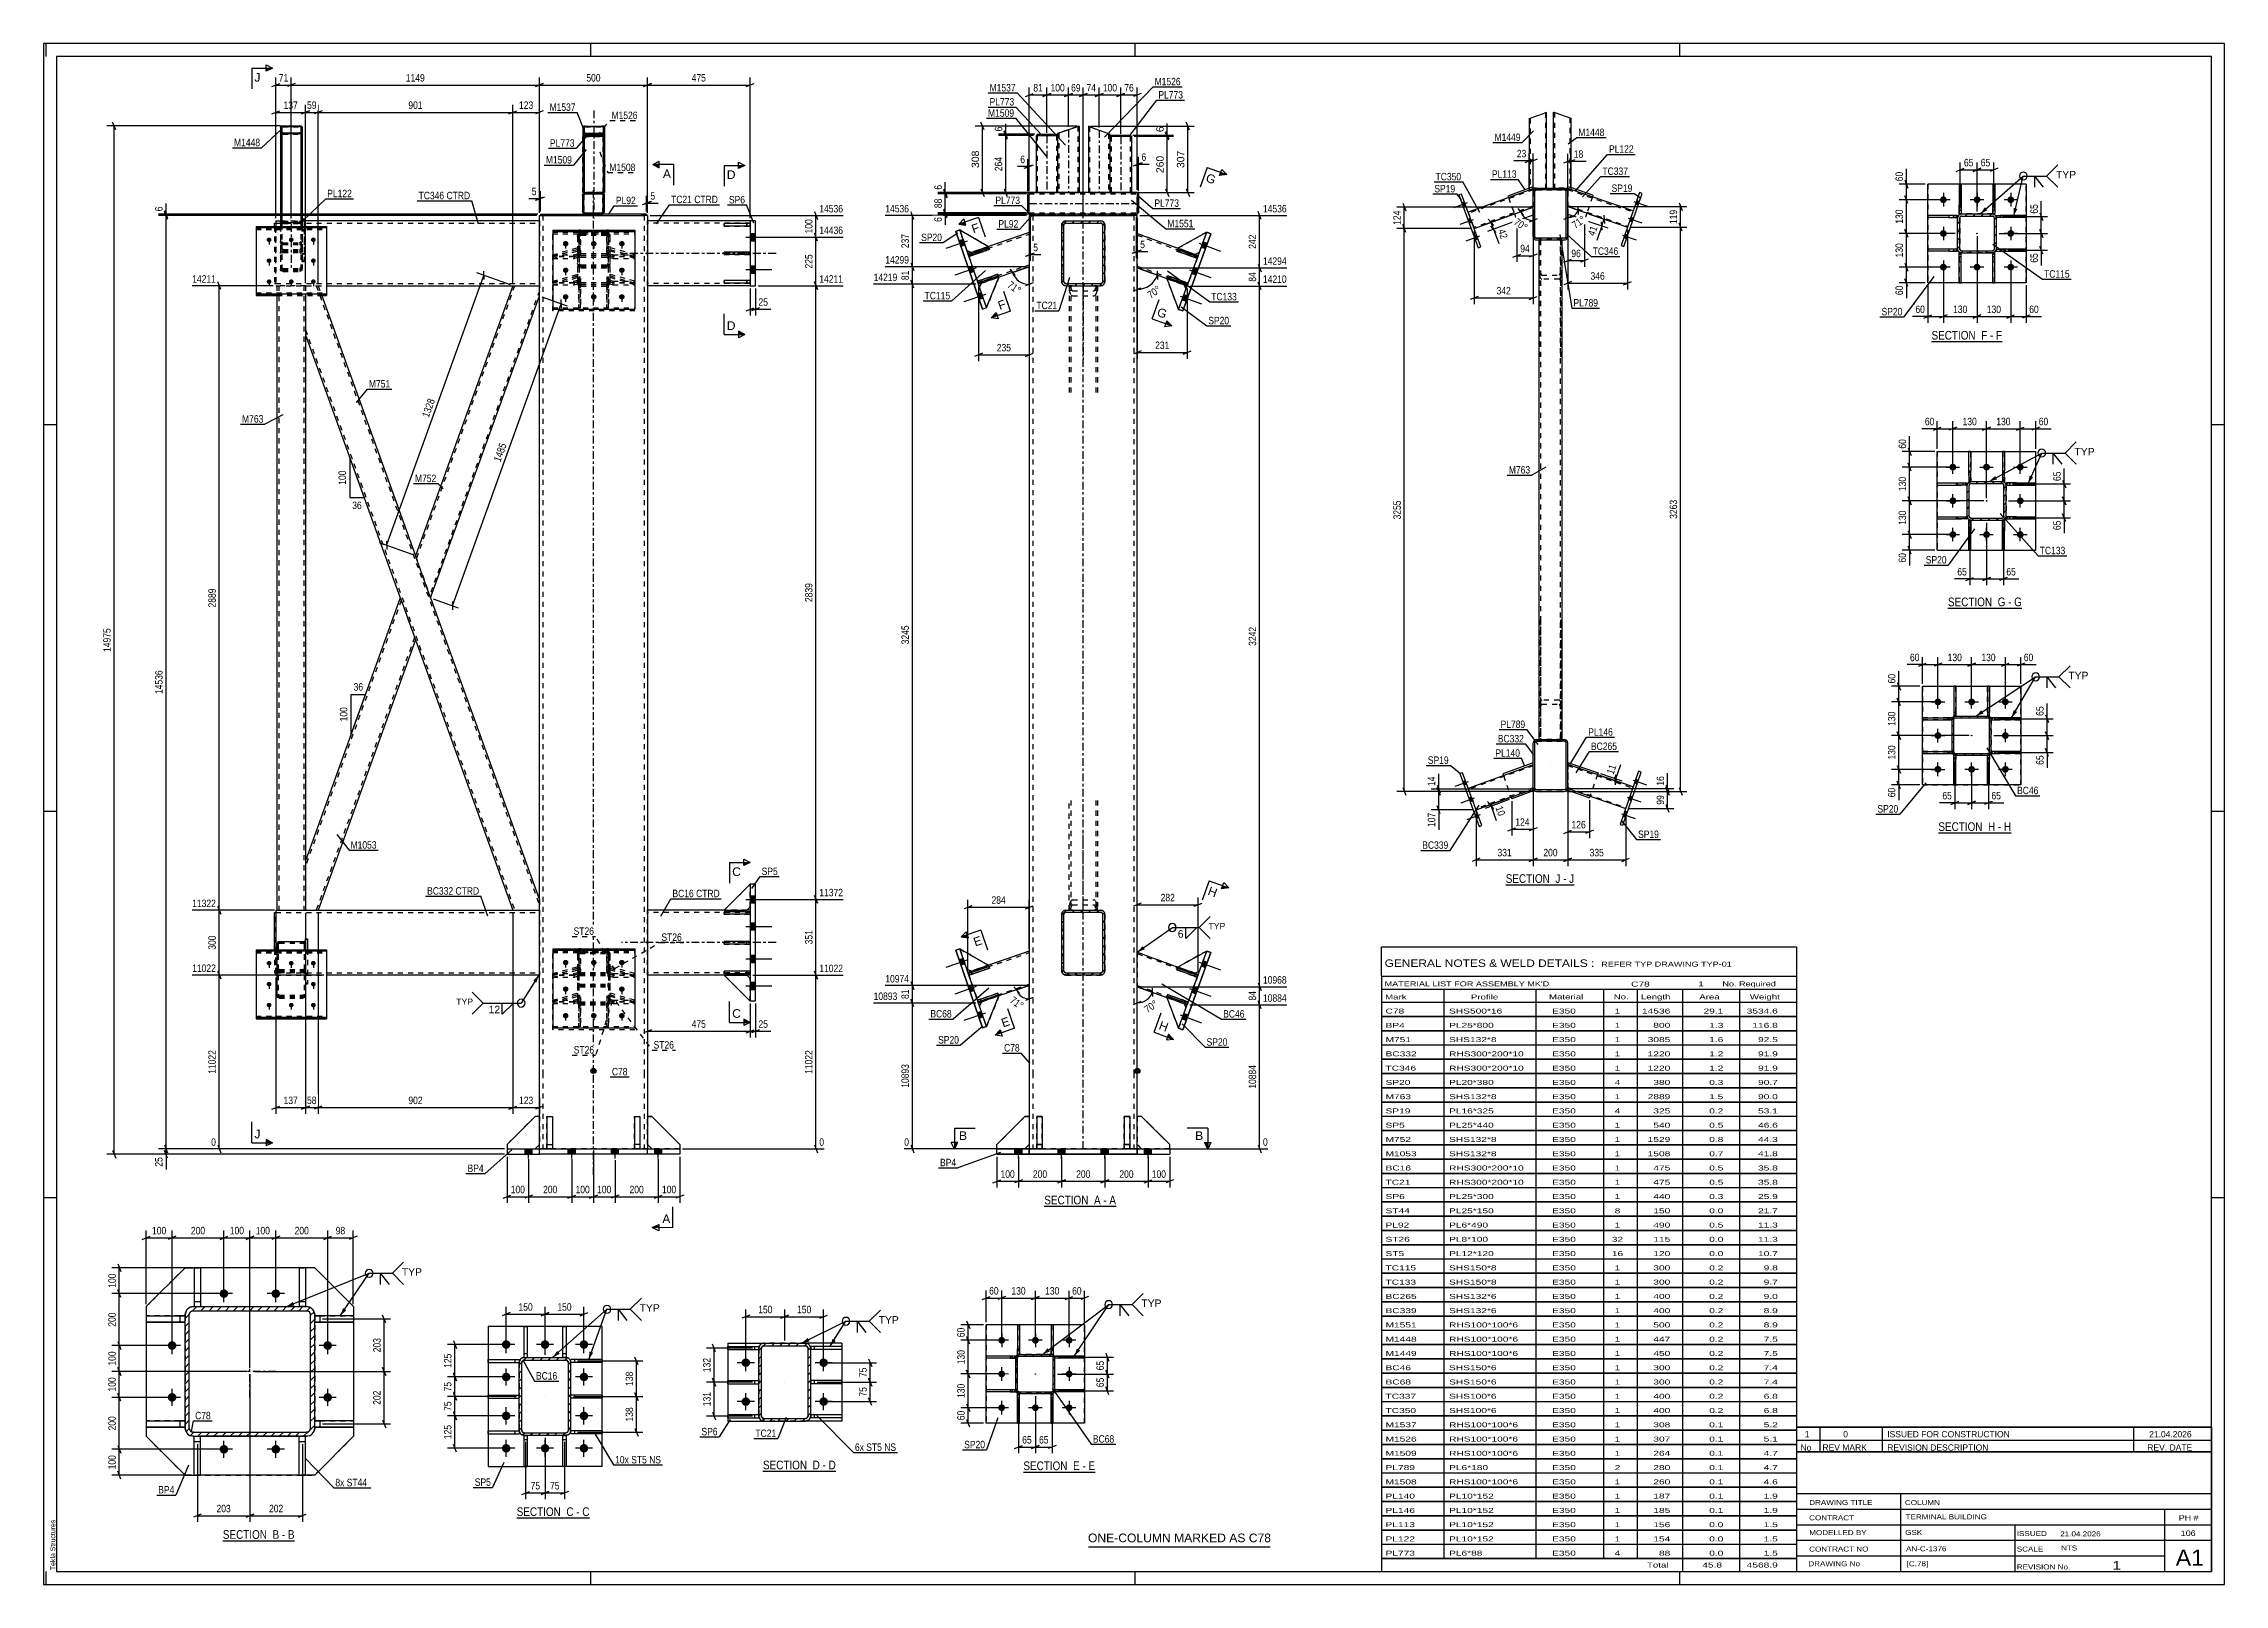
# Paper-space layout 'Layout1' of a CAD drawing. Header units: millimetres. Extents: x 0 to 841, y 0 to 594.
# The model-space entities are those that its viewports show. They can reach past a viewport. Long polylines and large blocks are cut down to what shows.
import ezdxf

# ---------------------------------------------------------------- set-up
doc = ezdxf.new("R2010")
doc.units = ezdxf.units.MM
doc.linetypes.add('DXK_LINE_DOT2', pattern=[3.9198, 1.9599, -1.9599])
doc.linetypes.add('DXK_LINE_DOT3', pattern=[5.9187, 2.979, -0.9799, 0.9799, -0.9799])
doc.layers.add('Viewport layer', color=7, linetype='Continuous', plot=False)
doc.styles.add('Arial', font='ARIAL.TTF', dxfattribs={"height": 0.2})
doc.styles.add('Arial Narrow', font='ARIALN.TTF', dxfattribs={"height": 0.2})

# ---------------------------------------------------------------- blocks, each defined once
blk = doc.blocks.new('Unknown-284936395-18 - 4422')
at = {"color": 6, "linetype": 'Continuous'}
blk.add_line((165.8, -124.6), (193.44, -124.6), dxfattribs=at)
at = {"color": 0, "linetype": 'Continuous'}
blk.add_wipeout([(183.9, -123.85), (183.9, -120.35), (165.8, -120.35), (165.8, -123.85)], dxfattribs=at)
blk.add_wipeout([(187.51, -123.85), (187.51, -120.35), (184.95, -120.35), (184.95, -123.85)], dxfattribs=at)
at = {"color": 7, "linetype": 'Continuous', "style": 'Arial Narrow'}
blk.add_text('SECTION ', height=3.34, dxfattribs=at).set_placement((165.8, -123.85))
at = {"color": 0, "linetype": 'Continuous'}
blk.add_wipeout([(189.84, -123.85), (189.84, -120.35), (188.56, -120.35), (188.56, -123.85)], dxfattribs=at)
blk.add_wipeout([(193.44, -123.85), (193.44, -120.35), (190.89, -120.35), (190.89, -123.85)], dxfattribs=at)
at = {"color": 7, "linetype": 'Continuous', "style": 'Arial Narrow'}
for s, p in [('E', (184.95, -123.85)), ('-', (188.56, -123.85)), ('E', (190.89, -123.85))]:
    blk.add_text(s, height=3.34, dxfattribs=at).set_placement(p)
blk = doc.blocks.new('Unknown-284936395-1134')
at = {"color": 5, "linetype": 'Continuous'}
for p, q in [((628.96, 426.1), (-212.04, 426.1)), ((-212.04, 426.1), (-212.04, -167.9)), ((-211.04, 421.1), (-211.04, 426.1)), ((623.96, 421.1), (-207.04, 421.1)), ((-207.04, 421.1), (-207.04, -162.9)), ((-1.04, 421.1), (-1.04, 426.1)), ((208.96, 421.1), (208.96, 426.1)), ((418.96, 421.1), (418.96, 426.1)), ((623.96, -162.9), (623.96, 421.1)), ((628.96, -167.9), (628.96, 426.1)), ((-207.04, 279.1), (-212.04, 279.1)), ((628.96, 279.1), (623.96, 279.1)), ((-207.04, 130.1), (-212.04, 130.1)), ((628.96, 130.1), (623.96, 130.1)), ((-207.04, -18.9), (-212.04, -18.9)), ((628.96, -18.9), (623.96, -18.9)), ((-212.04, -167.9), (628.96, -167.9)), ((-211.04, -167.9), (-211.04, -162.9)), ((-207.04, -162.9), (623.96, -162.9)), ((-1.04, -167.9), (-1.04, -162.9)), ((208.96, -167.9), (208.96, -162.9)), ((418.96, -167.9), (418.96, -162.9))]:
    blk.add_line(p, q, dxfattribs=at)
at = {"color": 174, "linetype": 'Continuous', "style": 'Arial'}
blk.add_text('Tekla Structures', height=1.9102, rotation=90, dxfattribs=at).set_placement((-207.54, -162.4))
blk = doc.blocks.new('Unknown-284936395-11 - 2085')
at = {"color": 6, "linetype": 'Continuous'}
blk.add_line((-142.92, -151.09), (-115.27, -151.09), dxfattribs=at)
at = {"color": 0, "linetype": 'Continuous'}
blk.add_wipeout([(-124.81, -150.34), (-124.81, -146.84), (-142.92, -146.84), (-142.92, -150.34)], dxfattribs=at)
blk.add_wipeout([(-121.2, -150.34), (-121.2, -146.84), (-123.76, -146.84), (-123.76, -150.34)], dxfattribs=at)
at = {"color": 7, "linetype": 'Continuous', "style": 'Arial Narrow'}
blk.add_text('SECTION ', height=3.34, dxfattribs=at).set_placement((-142.92, -150.34))
at = {"color": 0, "linetype": 'Continuous'}
blk.add_wipeout([(-118.88, -150.34), (-118.88, -146.84), (-120.15, -146.84), (-120.15, -150.34)], dxfattribs=at)
blk.add_wipeout([(-115.27, -150.34), (-115.27, -146.84), (-117.83, -146.84), (-117.83, -150.34)], dxfattribs=at)
at = {"color": 7, "linetype": 'Continuous', "style": 'Arial Narrow'}
for s, p in [('B', (-123.76, -150.34)), ('-', (-120.15, -150.34)), ('B', (-117.83, -150.34))]:
    blk.add_text(s, height=3.34, dxfattribs=at).set_placement(p)
blk = doc.blocks.new('Unknown-284936395-13 - 25419')
at = {"color": 6, "linetype": 'Continuous'}
blk.add_line((-29.6, -142.3), (-1.53, -142.3), dxfattribs=at)
at = {"color": 0, "linetype": 'Continuous'}
blk.add_wipeout([(-11.49, -141.55), (-11.49, -138.05), (-29.6, -138.05), (-29.6, -141.55)], dxfattribs=at)
blk.add_wipeout([(-7.67, -141.55), (-7.67, -138.05), (-10.44, -138.05), (-10.44, -141.55)], dxfattribs=at)
at = {"color": 7, "linetype": 'Continuous', "style": 'Arial Narrow'}
blk.add_text('SECTION ', height=3.34, dxfattribs=at).set_placement((-29.6, -141.55))
at = {"color": 0, "linetype": 'Continuous'}
blk.add_wipeout([(-5.35, -141.55), (-5.35, -138.05), (-6.62, -138.05), (-6.62, -141.55)], dxfattribs=at)
blk.add_wipeout([(-1.53, -141.55), (-1.53, -138.05), (-4.3, -138.05), (-4.3, -141.55)], dxfattribs=at)
at = {"color": 7, "linetype": 'Continuous', "style": 'Arial Narrow'}
for s, p in [('C', (-10.44, -141.55)), ('-', (-6.62, -141.55)), ('C', (-4.3, -141.55))]:
    blk.add_text(s, height=3.34, dxfattribs=at).set_placement(p)
blk = doc.blocks.new('Unknown-284936395-14 - 25975')
at = {"color": 6, "linetype": 'Continuous'}
blk.add_line((65.38, -124.29), (93.45, -124.29), dxfattribs=at)
at = {"color": 0, "linetype": 'Continuous'}
blk.add_wipeout([(83.49, -123.54), (83.49, -120.04), (65.38, -120.04), (65.38, -123.54)], dxfattribs=at)
blk.add_wipeout([(87.3, -123.54), (87.3, -120.04), (84.54, -120.04), (84.54, -123.54)], dxfattribs=at)
at = {"color": 7, "linetype": 'Continuous', "style": 'Arial Narrow'}
blk.add_text('SECTION ', height=3.34, dxfattribs=at).set_placement((65.38, -123.54))
at = {"color": 0, "linetype": 'Continuous'}
blk.add_wipeout([(89.63, -123.54), (89.63, -120.04), (88.35, -120.04), (88.35, -123.54)], dxfattribs=at)
blk.add_wipeout([(93.45, -123.54), (93.45, -120.04), (90.68, -120.04), (90.68, -123.54)], dxfattribs=at)
at = {"color": 7, "linetype": 'Continuous', "style": 'Arial Narrow'}
for s, p in [('D', (84.54, -123.54)), ('-', (88.35, -123.54)), ('D', (90.68, -123.54))]:
    blk.add_text(s, height=3.34, dxfattribs=at).set_placement(p)
blk = doc.blocks.new('Unknown-284936395-15 - 3988')
at = {"color": 6, "linetype": 'Continuous'}
blk.add_line((518.66, 121.81), (546.73, 121.81), dxfattribs=at)
at = {"color": 0, "linetype": 'Continuous'}
blk.add_wipeout([(536.76, 122.56), (536.76, 126.06), (518.66, 126.06), (518.66, 122.56)], dxfattribs=at)
blk.add_wipeout([(540.58, 122.56), (540.58, 126.06), (537.81, 126.06), (537.81, 122.56)], dxfattribs=at)
at = {"color": 7, "linetype": 'Continuous', "style": 'Arial Narrow'}
blk.add_text('SECTION ', height=3.34, dxfattribs=at).set_placement((518.66, 122.56))
at = {"color": 0, "linetype": 'Continuous'}
blk.add_wipeout([(542.91, 122.56), (542.91, 126.06), (541.63, 126.06), (541.63, 122.56)], dxfattribs=at)
blk.add_wipeout([(546.73, 122.56), (546.73, 126.06), (543.96, 126.06), (543.96, 122.56)], dxfattribs=at)
at = {"color": 7, "linetype": 'Continuous', "style": 'Arial Narrow'}
for s, p in [('H', (537.81, 122.56)), ('-', (541.63, 122.56)), ('H', (543.96, 122.56))]:
    blk.add_text(s, height=3.34, dxfattribs=at).set_placement(p)
blk = doc.blocks.new('Unknown-284936395-16 - 4199')
at = {"color": 6, "linetype": 'Continuous'}
blk.add_line((522.37, 208.45), (550.87, 208.45), dxfattribs=at)
at = {"color": 0, "linetype": 'Continuous'}
blk.add_wipeout([(540.48, 209.2), (540.48, 212.7), (522.37, 212.7), (522.37, 209.2)], dxfattribs=at)
blk.add_wipeout([(544.51, 209.2), (544.51, 212.7), (541.53, 212.7), (541.53, 209.2)], dxfattribs=at)
at = {"color": 7, "linetype": 'Continuous', "style": 'Arial Narrow'}
blk.add_text('SECTION ', height=3.34, dxfattribs=at).set_placement((522.37, 209.2))
at = {"color": 0, "linetype": 'Continuous'}
blk.add_wipeout([(546.84, 209.2), (546.84, 212.7), (545.56, 212.7), (545.56, 209.2)], dxfattribs=at)
blk.add_wipeout([(550.87, 209.2), (550.87, 212.7), (547.89, 212.7), (547.89, 209.2)], dxfattribs=at)
at = {"color": 7, "linetype": 'Continuous', "style": 'Arial Narrow'}
for s, p in [('G', (541.53, 209.2)), ('-', (545.56, 209.2)), ('G', (547.89, 209.2))]:
    blk.add_text(s, height=3.34, dxfattribs=at).set_placement(p)
blk = doc.blocks.new('Unknown-284936395-17 - 3262')
at = {"color": 6, "linetype": 'Continuous'}
blk.add_line((173.87, -22.15), (201.52, -22.15), dxfattribs=at)
at = {"color": 0, "linetype": 'Continuous'}
blk.add_wipeout([(191.98, -21.4), (191.98, -17.9), (173.87, -17.9), (173.87, -21.4)], dxfattribs=at)
blk.add_wipeout([(195.59, -21.4), (195.59, -17.9), (193.03, -17.9), (193.03, -21.4)], dxfattribs=at)
at = {"color": 7, "linetype": 'Continuous', "style": 'Arial Narrow'}
blk.add_text('SECTION ', height=3.34, dxfattribs=at).set_placement((173.87, -21.4))
at = {"color": 0, "linetype": 'Continuous'}
blk.add_wipeout([(197.91, -21.4), (197.91, -17.9), (196.64, -17.9), (196.64, -21.4)], dxfattribs=at)
blk.add_wipeout([(201.52, -21.4), (201.52, -17.9), (198.96, -17.9), (198.96, -21.4)], dxfattribs=at)
at = {"color": 7, "linetype": 'Continuous', "style": 'Arial Narrow'}
for s, p in [('A', (193.03, -21.4)), ('-', (196.64, -21.4)), ('A', (198.96, -21.4))]:
    blk.add_text(s, height=3.34, dxfattribs=at).set_placement(p)
blk = doc.blocks.new('Unknown-284936395-19 - 4636')
at = {"color": 6, "linetype": 'Continuous'}
blk.add_line((516.02, 311.24), (543.23, 311.24), dxfattribs=at)
at = {"color": 0, "linetype": 'Continuous'}
blk.add_wipeout([(534.13, 311.99), (534.13, 315.49), (516.02, 315.49), (516.02, 311.99)], dxfattribs=at)
blk.add_wipeout([(537.52, 311.99), (537.52, 315.49), (535.18, 315.49), (535.18, 311.99)], dxfattribs=at)
at = {"color": 7, "linetype": 'Continuous', "style": 'Arial Narrow'}
blk.add_text('SECTION ', height=3.34, dxfattribs=at).set_placement((516.02, 311.99))
at = {"color": 0, "linetype": 'Continuous'}
blk.add_wipeout([(539.84, 311.99), (539.84, 315.49), (538.57, 315.49), (538.57, 311.99)], dxfattribs=at)
blk.add_wipeout([(543.23, 311.99), (543.23, 315.49), (540.89, 315.49), (540.89, 311.99)], dxfattribs=at)
at = {"color": 7, "linetype": 'Continuous', "style": 'Arial Narrow'}
for s, p in [('F', (535.18, 311.99)), ('-', (538.57, 311.99)), ('F', (540.89, 311.99))]:
    blk.add_text(s, height=3.34, dxfattribs=at).set_placement(p)
blk = doc.blocks.new('Unknown-284936395-20 - 26163')
at = {"color": 6, "linetype": 'Continuous'}
blk.add_line((351.81, 101.79), (378.18, 101.79), dxfattribs=at)
at = {"color": 0, "linetype": 'Continuous'}
blk.add_wipeout([(369.92, 102.54), (369.92, 106.04), (351.81, 106.04), (351.81, 102.54)], dxfattribs=at)
blk.add_wipeout([(372.89, 102.54), (372.89, 106.04), (370.97, 106.04), (370.97, 102.54)], dxfattribs=at)
at = {"color": 7, "linetype": 'Continuous', "style": 'Arial Narrow'}
blk.add_text('SECTION ', height=3.34, dxfattribs=at).set_placement((351.81, 102.54))
at = {"color": 0, "linetype": 'Continuous'}
blk.add_wipeout([(375.21, 102.54), (375.21, 106.04), (373.94, 106.04), (373.94, 102.54)], dxfattribs=at)
blk.add_wipeout([(378.18, 102.54), (378.18, 106.04), (376.26, 106.04), (376.26, 102.54)], dxfattribs=at)
at = {"color": 7, "linetype": 'Continuous', "style": 'Arial Narrow'}
for s, p in [('J', (370.97, 102.54)), ('-', (373.94, 102.54)), ('J', (376.26, 102.54))]:
    blk.add_text(s, height=3.34, dxfattribs=at).set_placement(p)
blk = doc.blocks.new('Part-284936395-4465 - 4422')
at = {"linetype": 'Continuous'}
h = blk.add_hatch(dxfattribs=at)
h.set_pattern_fill('', scale=0.7, style=0, pattern_type=0)
h.set_pattern_definition([(45, (177.3264, -77.038), (-1.5715, 1.5715), [])])
h.paths.add_polyline_path([(177.33, -79.3), (177.33, -77.04), (176.53, -77.04), (176.53, -79.3)])
at = {"color": 2, "linetype": 'Continuous'}
for p, q in [((177.33, -67.8), (176.53, -67.8)), ((176.53, -67.8), (176.53, -77.04)), ((177.33, -67.8), (177.33, -77.04)), ((176.53, -79.3), (176.53, -77.04)), ((176.53, -77.04), (177.33, -77.04)), ((176.53, -79.3), (176.53, -79.3)), ((177.33, -79.3), (176.53, -79.3)), ((177.33, -77.04), (177.33, -79.3)), ((177.33, -79.3), (177.33, -79.3))]:
    blk.add_line(p, q, dxfattribs=at)
at = {"color": 7, "linetype": 'DXK_LINE_DOT2'}
for p, q in [((176.53, -67.8), (176.53, -77.8)), ((177.33, -77.8), (177.33, -67.8)), ((176.53, -77.8), (177.33, -77.8)), ((176.53, -77.8), (176.53, -79.3)), ((177.33, -79.3), (176.53, -79.3)), ((177.33, -77.8), (177.33, -79.3))]:
    blk.add_line(p, q, dxfattribs=at)
blk = doc.blocks.new('Bolt-284936395-4429 - 4422')
at = {"linetype": 'Continuous'}
for points in [[(156.13, -73.79), (156.16, -73.52), (156.24, -73.26), (156.38, -73.03), (156.56, -72.82), (156.78, -72.67), (157.03, -72.56), (157.3, -72.5), (157.57, -72.5), (157.83, -72.56), (158.08, -72.67), (158.3, -72.83), (158.48, -73.04), (158.62, -73.27), (158.7, -73.53), (158.73, -73.8), (158.7, -74.07), (158.61, -74.33), (158.47, -74.56), (158.29, -74.77), (158.07, -74.92), (157.82, -75.03), (157.56, -75.09), (157.28, -75.09), (157.02, -75.03), (156.77, -74.92), (156.55, -74.76), (156.37, -74.55), (156.24, -74.32), (156.15, -74.06)], [(169.13, -73.79), (169.16, -73.52), (169.24, -73.26), (169.38, -73.03), (169.56, -72.83), (169.78, -72.67), (170.03, -72.56), (170.3, -72.5), (170.57, -72.5), (170.83, -72.56), (171.08, -72.67), (171.3, -72.84), (171.48, -73.04), (171.62, -73.27), (171.7, -73.53), (171.73, -73.8), (171.7, -74.07), (171.61, -74.33), (171.47, -74.57), (171.29, -74.77), (171.07, -74.93), (170.82, -75.04), (170.56, -75.09), (170.28, -75.09), (170.02, -75.03), (169.77, -74.92), (169.55, -74.76), (169.37, -74.56), (169.24, -74.32), (169.15, -74.06)], [(182.13, -73.79), (182.16, -73.52), (182.24, -73.26), (182.38, -73.03), (182.56, -72.83), (182.78, -72.67), (183.03, -72.56), (183.3, -72.51), (183.57, -72.51), (183.83, -72.56), (184.08, -72.68), (184.3, -72.84), (184.48, -73.04), (184.62, -73.28), (184.7, -73.54), (184.73, -73.81), (184.7, -74.08), (184.61, -74.33), (184.47, -74.57), (184.29, -74.77), (184.07, -74.93), (183.82, -75.04), (183.56, -75.09), (183.28, -75.09), (183.02, -75.03), (182.77, -74.92), (182.55, -74.76), (182.37, -74.56), (182.24, -74.32), (182.15, -74.06)], [(156.12, -86.79), (156.15, -86.52), (156.24, -86.26), (156.38, -86.03), (156.56, -85.82), (156.78, -85.67), (157.03, -85.56), (157.29, -85.5), (157.57, -85.5), (157.83, -85.56), (158.08, -85.67), (158.3, -85.83), (158.48, -86.04), (158.61, -86.27), (158.7, -86.53), (158.72, -86.8), (158.69, -87.07), (158.61, -87.33), (158.47, -87.56), (158.29, -87.77), (158.07, -87.92), (157.82, -88.03), (157.55, -88.09), (157.28, -88.09), (157.02, -88.03), (156.77, -87.92), (156.55, -87.76), (156.37, -87.55), (156.23, -87.32), (156.15, -87.06)], [(182.12, -86.79), (182.15, -86.52), (182.24, -86.26), (182.38, -86.03), (182.56, -85.83), (182.78, -85.67), (183.03, -85.56), (183.29, -85.51), (183.57, -85.51), (183.83, -85.56), (184.08, -85.68), (184.3, -85.84), (184.48, -86.04), (184.61, -86.28), (184.7, -86.54), (184.72, -86.81), (184.69, -87.08), (184.61, -87.33), (184.47, -87.57), (184.29, -87.77), (184.07, -87.93), (183.82, -88.04), (183.55, -88.09), (183.28, -88.09), (183.02, -88.03), (182.77, -87.92), (182.55, -87.76), (182.37, -87.56), (182.23, -87.32), (182.15, -87.06)], [(156.12, -99.79), (156.15, -99.52), (156.24, -99.26), (156.37, -99.03), (156.56, -98.82), (156.78, -98.67), (157.03, -98.56), (157.29, -98.5), (157.56, -98.5), (157.83, -98.56), (158.08, -98.67), (158.3, -98.83), (158.48, -99.04), (158.61, -99.27), (158.69, -99.53), (158.72, -99.8), (158.69, -100.07), (158.61, -100.33), (158.47, -100.56), (158.29, -100.77), (158.07, -100.92), (157.82, -101.03), (157.55, -101.09), (157.28, -101.09), (157.01, -101.03), (156.77, -100.92), (156.55, -100.76), (156.37, -100.55), (156.23, -100.32), (156.15, -100.06)], [(169.12, -99.79), (169.15, -99.52), (169.24, -99.26), (169.37, -99.03), (169.56, -98.83), (169.78, -98.67), (170.03, -98.56), (170.29, -98.5), (170.56, -98.5), (170.83, -98.56), (171.08, -98.67), (171.3, -98.84), (171.48, -99.04), (171.61, -99.27), (171.69, -99.53), (171.72, -99.8), (171.69, -100.07), (171.61, -100.33), (171.47, -100.57), (171.29, -100.77), (171.07, -100.93), (170.82, -101.04), (170.55, -101.09), (170.28, -101.09), (170.01, -101.03), (169.77, -100.92), (169.55, -100.76), (169.37, -100.56), (169.23, -100.32), (169.15, -100.06)], [(182.12, -99.79), (182.15, -99.52), (182.24, -99.26), (182.37, -99.03), (182.56, -98.83), (182.78, -98.67), (183.03, -98.56), (183.29, -98.51), (183.56, -98.51), (183.83, -98.56), (184.08, -98.68), (184.3, -98.84), (184.48, -99.04), (184.61, -99.28), (184.69, -99.54), (184.72, -99.81), (184.69, -100.08), (184.61, -100.33), (184.47, -100.57), (184.29, -100.77), (184.07, -100.93), (183.82, -101.04), (183.55, -101.09), (183.28, -101.09), (183.01, -101.03), (182.77, -100.92), (182.55, -100.76), (182.37, -100.56), (182.23, -100.32), (182.15, -100.06)]]:
    blk.add_hatch(color=1, dxfattribs=at).paths.add_polyline_path(points)
at = {"color": 1, "linetype": 'Continuous'}
for p, q in [((160.03, -73.8), (154.83, -73.79)), ((157.43, -71.19), (157.43, -76.39)), ((173.03, -73.8), (167.83, -73.8)), ((170.43, -71.2), (170.43, -76.4)), ((186.03, -73.8), (180.83, -73.8)), ((183.43, -71.2), (183.43, -76.4)), ((160.02, -86.8), (154.82, -86.79)), ((157.42, -84.19), (157.42, -89.39)), ((186.02, -86.8), (180.82, -86.8)), ((183.42, -84.2), (183.42, -89.4)), ((160.02, -99.8), (154.82, -99.79)), ((157.42, -97.19), (157.42, -102.39)), ((173.02, -99.8), (167.82, -99.8)), ((170.42, -97.2), (170.42, -102.4)), ((186.02, -99.8), (180.82, -99.8)), ((183.42, -97.2), (183.42, -102.4))]:
    blk.add_line(p, q, dxfattribs=at)
blk = doc.blocks.new('Part-284936395-4463 - 4422')
at = {"linetype": 'Continuous'}
h = blk.add_hatch(dxfattribs=at)
h.set_pattern_fill('', scale=0.7, style=0, pattern_type=0)
h.set_pattern_definition([(45, (177.3234, -94.2981), (-1.5715, 1.5715), [])])
h.paths.add_polyline_path([(177.32, -96.56), (177.32, -94.3), (176.52, -94.3), (176.52, -96.56)])
at = {"color": 2, "linetype": 'Continuous'}
for p, q in [((176.52, -94.3), (176.52, -94.3)), ((176.52, -96.56), (176.52, -94.3)), ((177.32, -94.3), (176.52, -94.3)), ((176.52, -105.8), (176.52, -96.56)), ((176.52, -96.56), (177.32, -96.56)), ((177.32, -94.3), (177.32, -94.3)), ((177.32, -96.56), (177.32, -94.3)), ((177.32, -105.8), (177.32, -96.56)), ((176.52, -105.8), (177.32, -105.8))]:
    blk.add_line(p, q, dxfattribs=at)
at = {"color": 7, "linetype": 'DXK_LINE_DOT2'}
for p, q in [((176.52, -95.8), (176.52, -94.3)), ((177.32, -94.3), (176.52, -94.3)), ((177.32, -95.8), (176.52, -95.8)), ((176.52, -95.8), (176.52, -105.8)), ((177.32, -95.8), (177.32, -94.3)), ((177.32, -105.8), (177.32, -95.8))]:
    blk.add_line(p, q, dxfattribs=at)
blk = doc.blocks.new('Part-284936395-4466 - 4422')
at = {"linetype": 'Continuous'}
h = blk.add_hatch(dxfattribs=at)
h.set_pattern_fill('', scale=0.7, style=0, pattern_type=0)
h.set_pattern_definition([(45, (162.9236, -92.8954), (-1.5715, 1.5715), [])])
h.paths.add_polyline_path([(162.92, -93.7), (162.92, -92.9), (160.66, -92.89), (160.66, -93.69)])
at = {"color": 2, "linetype": 'Continuous'}
for p, q in [((151.42, -93.69), (151.42, -92.89)), ((160.66, -92.89), (151.42, -92.89)), ((160.66, -93.69), (151.42, -93.69)), ((162.92, -92.9), (160.66, -92.89)), ((160.66, -92.89), (160.66, -93.69)), ((160.66, -93.69), (162.92, -93.7)), ((162.92, -92.9), (162.92, -92.9)), ((162.92, -93.7), (162.92, -92.9)), ((162.92, -93.7), (162.92, -93.7))]:
    blk.add_line(p, q, dxfattribs=at)
at = {"color": 7, "linetype": 'DXK_LINE_DOT2'}
for p, q in [((162.92, -92.9), (160.66, -92.89)), ((162.92, -93.7), (160.66, -93.69)), ((161.42, -93.7), (161.42, -92.9)), ((162.92, -93.7), (162.92, -92.9))]:
    blk.add_line(p, q, dxfattribs=at)
blk = doc.blocks.new('Part-284936395-4467 - 4422')
at = {"linetype": 'Continuous'}
h = blk.add_hatch(dxfattribs=at)
h.set_pattern_fill('', scale=0.7, style=0, pattern_type=0)
h.set_pattern_definition([(45, (164.3234, -94.2959), (-1.5715, 1.5715), [])])
h.paths.add_polyline_path([(164.32, -96.56), (164.32, -94.3), (163.52, -94.3), (163.52, -96.56)])
at = {"color": 2, "linetype": 'Continuous'}
for p, q in [((163.52, -94.3), (163.52, -94.3)), ((163.52, -96.56), (163.52, -94.3)), ((164.32, -94.3), (163.52, -94.3)), ((163.52, -105.8), (163.52, -96.56)), ((163.52, -96.56), (164.32, -96.56)), ((164.32, -94.3), (164.32, -94.3)), ((164.32, -96.56), (164.32, -94.3)), ((164.32, -105.8), (164.32, -96.56)), ((163.52, -105.8), (164.32, -105.8))]:
    blk.add_line(p, q, dxfattribs=at)
at = {"color": 7, "linetype": 'DXK_LINE_DOT2'}
for p, q in [((163.52, -95.8), (163.52, -94.3)), ((164.32, -94.3), (163.52, -94.3)), ((164.32, -95.8), (163.52, -95.8)), ((163.52, -95.8), (163.52, -105.8)), ((164.32, -95.8), (164.32, -94.3)), ((164.32, -105.8), (164.32, -95.8))]:
    blk.add_line(p, q, dxfattribs=at)
blk = doc.blocks.new('Part-284936395-4468 - 4422')
at = {"linetype": 'Continuous'}
h = blk.add_hatch(dxfattribs=at)
h.set_pattern_fill('', scale=0.7, style=0, pattern_type=0)
h.set_pattern_definition([(45, (162.9259, -79.896), (-1.5715, 1.5715), [])])
h.paths.add_polyline_path([(162.93, -80.7), (162.93, -79.9), (160.66, -79.9), (160.66, -80.7)])
at = {"color": 2, "linetype": 'Continuous'}
for p, q in [((151.43, -80.69), (151.43, -79.89)), ((160.66, -79.9), (151.43, -79.89)), ((160.66, -80.7), (151.43, -80.69)), ((162.93, -79.9), (160.66, -79.9)), ((160.66, -79.9), (160.66, -80.7)), ((160.66, -80.7), (162.93, -80.7)), ((162.93, -79.9), (162.93, -79.9)), ((162.93, -80.7), (162.93, -79.9)), ((162.93, -80.7), (162.93, -80.7))]:
    blk.add_line(p, q, dxfattribs=at)
at = {"color": 7, "linetype": 'DXK_LINE_DOT2'}
for p, q in [((162.93, -79.9), (160.66, -79.9)), ((162.93, -80.7), (160.66, -80.7)), ((161.43, -80.7), (161.43, -79.9)), ((162.93, -80.7), (162.93, -79.9))]:
    blk.add_line(p, q, dxfattribs=at)
blk = doc.blocks.new('Part-284936395-4487 - 4422')
at = {"linetype": 'Continuous'}
h = blk.add_hatch(dxfattribs=at)
h.set_pattern_fill('', scale=0.7, style=0, pattern_type=0)
h.set_pattern_definition([(45, (177.1826, -94.2068), (-1.57154, 1.57154), [])])
h.paths.add_polyline_path([(176.72, -94.3), (177.18, -94.21), (177.57, -93.95), (177.83, -93.56), (177.92, -93.1), (177.93, -80.5), (177.83, -80.04), (177.57, -79.65), (177.19, -79.39), (176.73, -79.3), (164.13, -79.3), (163.67, -79.39), (163.28, -79.65), (163.02, -80.04), (162.93, -80.5), (162.92, -93.1), (163.01, -93.55), (163.27, -93.94), (163.66, -94.2), (164.12, -94.3)])
h.paths.add_polyline_path([(164.12, -93.7), (163.89, -93.65), (163.7, -93.52), (163.57, -93.33), (163.52, -93.1), (163.53, -80.5), (163.57, -80.27), (163.7, -80.07), (163.9, -79.94), (164.13, -79.9), (176.73, -79.9), (176.96, -79.94), (177.15, -80.07), (177.28, -80.27), (177.33, -80.5), (177.32, -93.1), (177.28, -93.33), (177.15, -93.52), (176.95, -93.65), (176.72, -93.7)])
blk.add_hatch(color=246, dxfattribs=at).paths.add_polyline_path([(170.42, -86.9, -1), (170.42, -86.7, -1)])
at = {"color": 7, "linetype": 'DXK_LINE_DOT2'}
for p, q in [((162.93, -80.5), (162.92, -93.1)), ((162.93, -80.5), (163.02, -80.04)), ((163.02, -80.04), (163.02, -80.04)), ((163.52, -93.1), (163.53, -80.5)), ((163.57, -80.27), (163.53, -80.5)), ((163.7, -80.07), (163.57, -80.27)), ((163.67, -79.39), (164.13, -79.3)), ((163.9, -79.94), (163.7, -80.07)), ((164.13, -79.9), (163.9, -79.94)), ((176.73, -79.3), (164.13, -79.3)), ((164.13, -79.9), (176.73, -79.9)), ((176.73, -79.3), (177.18, -79.39)), ((176.95, -79.94), (176.73, -79.9)), ((177.15, -80.07), (176.95, -79.94)), ((177.28, -80.27), (177.15, -80.07)), ((177.33, -80.5), (177.28, -80.27)), ((177.32, -93.1), (177.33, -80.5)), ((177.83, -80.04), (177.93, -80.5)), ((177.92, -93.1), (177.93, -80.5)), ((163.01, -93.55), (162.92, -93.1)), ((162.92, -93.1), (162.92, -93.1)), ((163.52, -93.1), (163.57, -93.33)), ((163.57, -93.33), (163.7, -93.52)), ((164.12, -94.3), (163.66, -94.2)), ((163.7, -93.52), (163.89, -93.65)), ((163.89, -93.65), (164.12, -93.7)), ((164.12, -93.7), (176.72, -93.7)), ((176.72, -94.3), (164.12, -94.3)), ((176.72, -93.7), (176.95, -93.65)), ((177.18, -94.21), (176.72, -94.3)), ((176.95, -93.65), (177.15, -93.52)), ((177.15, -93.52), (177.28, -93.33)), ((177.28, -93.33), (177.32, -93.1)), ((177.92, -93.1), (177.83, -93.56))]:
    blk.add_line(p, q, dxfattribs=at)
at = {"color": 2, "linetype": 'Continuous'}
for p, q in [((162.92, -93.1), (162.93, -80.5)), ((163.02, -80.04), (162.93, -80.5)), ((162.93, -80.5), (162.93, -80.5)), ((163.52, -93.1), (163.53, -80.5)), ((163.53, -80.5), (163.57, -80.27)), ((163.53, -80.5), (163.53, -80.5)), ((163.57, -80.27), (163.7, -80.07)), ((164.13, -79.3), (163.67, -79.39)), ((163.7, -80.07), (163.9, -79.94)), ((163.9, -79.94), (164.13, -79.9)), ((164.13, -79.3), (164.13, -79.3)), ((164.13, -79.3), (176.73, -79.3)), ((164.13, -79.9), (164.13, -79.9)), ((164.13, -79.9), (176.73, -79.9)), ((176.73, -79.3), (176.73, -79.3)), ((177.19, -79.39), (176.73, -79.3)), ((176.73, -79.9), (176.73, -79.9)), ((176.73, -79.9), (176.96, -79.94)), ((176.96, -79.94), (177.15, -80.07)), ((177.15, -80.07), (177.28, -80.27)), ((177.28, -80.27), (177.33, -80.5)), ((177.32, -93.1), (177.33, -80.5)), ((177.33, -80.5), (177.33, -80.5)), ((177.93, -80.5), (177.83, -80.04)), ((177.92, -93.1), (177.93, -80.5)), ((177.93, -80.5), (177.93, -80.5)), ((162.92, -93.1), (162.92, -93.1)), ((162.92, -93.1), (163.01, -93.55)), ((163.52, -93.1), (163.52, -93.1)), ((163.57, -93.33), (163.52, -93.1)), ((163.7, -93.52), (163.57, -93.33)), ((163.66, -94.2), (164.12, -94.3)), ((163.89, -93.65), (163.7, -93.52)), ((164.12, -93.7), (163.89, -93.65)), ((164.12, -93.7), (164.12, -93.7)), ((164.12, -93.7), (176.72, -93.7)), ((164.12, -94.3), (164.12, -94.3)), ((164.12, -94.3), (176.72, -94.3)), ((176.95, -93.65), (176.72, -93.7)), ((176.72, -93.7), (176.72, -93.7)), ((176.72, -94.3), (177.18, -94.21)), ((176.72, -94.3), (176.72, -94.3)), ((177.15, -93.52), (176.95, -93.65)), ((177.28, -93.33), (177.15, -93.52)), ((177.32, -93.1), (177.28, -93.33)), ((177.32, -93.1), (177.32, -93.1)), ((177.83, -93.56), (177.92, -93.1)), ((177.92, -93.1), (177.92, -93.1))]:
    blk.add_line(p, q, dxfattribs=at)
at = {"color": 7, "linetype": 'DXK_LINE_DOT3'}
blk.add_line((170.42, -86.8), (170.42, -86.8), dxfattribs=at)
at = {"color": 246, "linetype": 'DXK_LINE_DOT2'}
blk.add_line((170.42, -86.8), (170.42, -86.8), dxfattribs=at)
at = {"color": 246, "linetype": 'Continuous'}
blk.add_circle((170.42, -86.8), 0.1, dxfattribs=at)
at = {"color": 7, "linetype": 'DXK_LINE_DOT2'}
for centre, start, end in [((164.13, -80.5), 112.49003, 157.49003), ((176.73, -80.5), 22.49003, 67.49003), ((164.12, -93.1), 202.49003, 247.49003), ((176.72, -93.1), 292.49003, 337.49003)]:
    blk.add_arc(centre, 1.2, start, end, dxfattribs=at)
at = {"color": 2, "linetype": 'Continuous'}
for centre, start, end in [((164.13, -80.5), 112.49003, 157.49003), ((176.73, -80.5), 22.49003, 67.49003), ((164.12, -93.1), 202.49003, 247.49003), ((176.72, -93.1), 292.49003, 337.49003)]:
    blk.add_arc(centre, 1.2, start, end, dxfattribs=at)
blk = doc.blocks.new('Part-284936395-4495 - 4422')
at = {"color": 2, "linetype": 'Continuous'}
for p, q in [((151.42, -105.79), (151.43, -67.79)), ((189.43, -67.8), (151.43, -67.79)), ((189.43, -67.8), (189.42, -105.8)), ((189.43, -67.8), (189.43, -67.8)), ((189.42, -105.8), (151.42, -105.79)), ((189.42, -105.8), (189.42, -105.8))]:
    blk.add_line(p, q, dxfattribs=at)
at = {"color": 7, "linetype": 'DXK_LINE_DOT2'}
for p, q in [((151.43, -67.79), (151.42, -105.79)), ((189.42, -105.8), (189.43, -67.8))]:
    blk.add_line(p, q, dxfattribs=at)
blk = doc.blocks.new('Part-284936395-4537 - 4422')
at = {"linetype": 'Continuous'}
h = blk.add_hatch(dxfattribs=at)
h.set_pattern_fill('', scale=0.7, style=0, pattern_type=0)
h.set_pattern_definition([(45, (180.184, -92.8984), (-1.5715, 1.5715), [])])
h.paths.add_polyline_path([(180.18, -93.7), (180.18, -92.9), (177.92, -92.9), (177.92, -93.7)])
at = {"color": 2, "linetype": 'Continuous'}
for p, q in [((177.92, -92.9), (177.92, -92.9)), ((177.92, -92.9), (180.18, -92.9)), ((177.92, -93.7), (177.92, -92.9)), ((177.92, -93.7), (177.92, -93.7)), ((180.18, -93.7), (177.92, -93.7)), ((189.42, -92.9), (180.18, -92.9)), ((180.18, -92.9), (180.18, -93.7)), ((189.42, -93.7), (180.18, -93.7)), ((189.42, -93.7), (189.42, -92.9))]:
    blk.add_line(p, q, dxfattribs=at)
at = {"color": 7, "linetype": 'DXK_LINE_DOT2'}
for p, q in [((177.92, -93.7), (177.92, -92.9)), ((180.18, -92.9), (177.92, -92.9)), ((180.18, -93.7), (177.92, -93.7)), ((179.42, -93.7), (179.42, -92.9))]:
    blk.add_line(p, q, dxfattribs=at)
blk = doc.blocks.new('Part-284936395-4538 - 4422')
at = {"linetype": 'Continuous'}
h = blk.add_hatch(dxfattribs=at)
h.set_pattern_fill('', scale=0.7, style=0, pattern_type=0)
h.set_pattern_definition([(45, (180.1862, -79.899), (-1.5715, 1.5715), [])])
h.paths.add_polyline_path([(180.19, -80.7), (180.19, -79.9), (177.93, -79.9), (177.93, -80.7)])
at = {"color": 2, "linetype": 'Continuous'}
for p, q in [((177.93, -79.9), (177.93, -79.9)), ((177.93, -79.9), (180.19, -79.9)), ((177.93, -80.7), (177.93, -79.9)), ((177.93, -80.7), (177.93, -80.7)), ((180.19, -80.7), (177.93, -80.7)), ((189.43, -79.9), (180.19, -79.9)), ((180.19, -79.9), (180.19, -80.7)), ((189.43, -80.7), (180.19, -80.7)), ((189.43, -80.7), (189.43, -79.9))]:
    blk.add_line(p, q, dxfattribs=at)
at = {"color": 7, "linetype": 'DXK_LINE_DOT2'}
for p, q in [((177.93, -80.7), (177.93, -79.9)), ((180.19, -79.9), (177.93, -79.9)), ((180.19, -80.7), (177.93, -80.7)), ((179.43, -80.7), (179.43, -79.9))]:
    blk.add_line(p, q, dxfattribs=at)
blk = doc.blocks.new('Part-284936395-4539 - 4422')
at = {"linetype": 'Continuous'}
h = blk.add_hatch(dxfattribs=at)
h.set_pattern_fill('', scale=0.7, style=0, pattern_type=0)
h.set_pattern_definition([(45, (164.3264, -77.035), (-1.5715, 1.5715), [])])
h.paths.add_polyline_path([(164.33, -79.3), (164.33, -77.03), (163.53, -77.03), (163.53, -79.3)])
at = {"color": 2, "linetype": 'Continuous'}
for p, q in [((164.33, -67.8), (163.53, -67.8)), ((163.53, -67.8), (163.53, -77.03)), ((164.33, -67.8), (164.33, -77.03)), ((163.53, -79.3), (163.53, -77.03)), ((163.53, -77.03), (164.33, -77.03)), ((163.53, -79.3), (163.53, -79.3)), ((164.33, -79.3), (163.53, -79.3)), ((164.33, -77.03), (164.33, -79.3)), ((164.33, -79.3), (164.33, -79.3))]:
    blk.add_line(p, q, dxfattribs=at)
at = {"color": 7, "linetype": 'DXK_LINE_DOT2'}
for p, q in [((163.53, -67.8), (163.53, -77.8)), ((164.33, -77.8), (164.33, -67.8)), ((163.53, -77.8), (164.33, -77.8)), ((163.53, -77.8), (163.53, -79.3)), ((164.33, -79.3), (163.53, -79.3)), ((164.33, -77.8), (164.33, -79.3))]:
    blk.add_line(p, q, dxfattribs=at)
blk = doc.blocks.new('Part-284936395-2171 - 2085')
at = {"color": 2, "linetype": 'Continuous'}
for p, q in [((-172.49, -60.82), (-157.49, -45.82)), ((-157.49, -45.82), (-153.99, -45.82)), ((-157.49, -45.82), (-157.49, -45.82)), ((-113.49, -45.82), (-151.49, -45.82)), ((-107.49, -45.82), (-110.99, -45.82)), ((-92.49, -60.82), (-107.49, -45.82)), ((-107.49, -45.82), (-107.49, -45.82)), ((-172.49, -60.82), (-172.49, -64.32)), ((-172.49, -66.82), (-172.49, -104.82)), ((-92.49, -60.82), (-92.49, -64.32)), ((-92.49, -66.82), (-92.49, -104.82)), ((-172.49, -107.32), (-172.49, -110.82)), ((-92.49, -107.32), (-92.49, -110.82)), ((-172.49, -110.82), (-157.5, -125.82)), ((-172.49, -110.82), (-172.49, -110.82)), ((-107.49, -125.82), (-92.49, -110.82)), ((-157.5, -125.82), (-153.99, -125.82)), ((-157.5, -125.82), (-157.5, -125.82)), ((-113.49, -125.82), (-151.49, -125.82)), ((-107.49, -125.82), (-110.99, -125.82)), ((-107.49, -125.82), (-107.49, -125.82))]:
    blk.add_line(p, q, dxfattribs=at)
at = {"color": 7, "linetype": 'DXK_LINE_DOT2'}
for p, q in [((-172.49, -60.82), (-157.49, -45.82)), ((-107.49, -45.82), (-157.49, -45.82)), ((-153.99, -45.82), (-151.49, -45.82)), ((-110.99, -45.82), (-113.49, -45.82)), ((-92.49, -60.82), (-107.49, -45.82)), ((-172.49, -64.32), (-172.49, -66.82)), ((-92.49, -64.32), (-92.49, -66.82)), ((-172.49, -104.82), (-172.49, -107.32)), ((-92.49, -104.82), (-92.49, -107.32)), ((-157.5, -125.82), (-172.49, -110.82)), ((-107.49, -125.82), (-92.49, -110.82)), ((-157.5, -125.82), (-107.49, -125.82)), ((-153.99, -125.82), (-151.49, -125.82)), ((-110.99, -125.82), (-113.49, -125.82))]:
    blk.add_line(p, q, dxfattribs=at)
blk = doc.blocks.new('Part-284936395-2139 - 2085')
at = {"color": 2, "linetype": 'Continuous'}
for p, q in [((-172.49, -64.32), (-172.49, -64.32)), ((-172.49, -64.32), (-159.49, -64.32)), ((-172.49, -64.32), (-172.49, -66.82)), ((-172.49, -66.82), (-159.49, -66.82)), ((-159.49, -66.82), (-172.49, -66.82)), ((-159.49, -64.32), (-157.49, -64.32)), ((-159.49, -64.32), (-159.49, -66.82)), ((-159.49, -66.82), (-157.49, -66.82)), ((-157.49, -66.82), (-159.49, -66.82))]:
    blk.add_line(p, q, dxfattribs=at)
at = {"color": 7, "linetype": 'DXK_LINE_DOT2'}
for p, q in [((-159.49, -64.32), (-172.49, -64.32)), ((-157.49, -64.32), (-159.49, -64.32)), ((-159.49, -66.82), (-159.49, -66.82)), ((-157.49, -64.32), (-157.49, -64.32)), ((-157.49, -64.32), (-157.49, -66.82))]:
    blk.add_line(p, q, dxfattribs=at)
blk = doc.blocks.new('Part-284936395-2124 - 2085')
at = {"color": 2, "linetype": 'Continuous'}
for p, q in [((-105.49, -104.82), (-107.49, -104.82)), ((-107.49, -107.32), (-105.49, -107.32)), ((-105.49, -107.32), (-107.49, -107.32)), ((-105.49, -104.82), (-105.49, -107.32)), ((-92.49, -104.82), (-105.49, -104.82)), ((-105.49, -107.32), (-92.49, -107.32)), ((-92.49, -107.32), (-105.49, -107.32)), ((-92.49, -104.82), (-92.49, -107.32)), ((-92.49, -107.32), (-92.49, -107.32))]:
    blk.add_line(p, q, dxfattribs=at)
at = {"color": 7, "linetype": 'DXK_LINE_DOT2'}
for p, q in [((-107.49, -107.32), (-107.49, -104.82)), ((-107.49, -104.82), (-105.49, -104.82)), ((-107.49, -107.32), (-107.49, -107.32)), ((-105.49, -104.82), (-92.49, -104.82)), ((-105.49, -107.32), (-105.49, -107.32)), ((-92.49, -107.32), (-92.49, -107.32))]:
    blk.add_line(p, q, dxfattribs=at)
blk = doc.blocks.new('Part-284936395-2129 - 2085')
at = {"color": 2, "linetype": 'Continuous'}
for p, q in [((-105.49, -64.32), (-107.49, -64.32)), ((-107.49, -66.82), (-105.49, -66.82)), ((-105.49, -66.82), (-107.49, -66.82)), ((-105.49, -64.32), (-105.49, -66.82)), ((-92.49, -64.32), (-105.49, -64.32)), ((-105.49, -66.82), (-92.49, -66.82)), ((-92.49, -66.82), (-105.49, -66.82)), ((-92.49, -64.32), (-92.49, -66.82)), ((-92.49, -66.82), (-92.49, -66.82))]:
    blk.add_line(p, q, dxfattribs=at)
at = {"color": 7, "linetype": 'DXK_LINE_DOT2'}
for p, q in [((-107.49, -66.82), (-107.49, -64.32)), ((-107.49, -64.32), (-105.49, -64.32)), ((-107.49, -66.82), (-107.49, -66.82)), ((-105.49, -64.32), (-92.49, -64.32)), ((-105.49, -66.82), (-105.49, -66.82)), ((-92.49, -66.82), (-92.49, -66.82))]:
    blk.add_line(p, q, dxfattribs=at)
blk = doc.blocks.new('Part-284936395-2134 - 2085')
at = {"color": 2, "linetype": 'Continuous'}
for p, q in [((-172.49, -104.82), (-172.49, -104.82)), ((-172.49, -104.82), (-159.49, -104.82)), ((-172.49, -104.82), (-172.49, -107.32)), ((-172.49, -107.32), (-159.49, -107.32)), ((-159.49, -107.32), (-172.49, -107.32)), ((-159.49, -104.82), (-157.49, -104.82)), ((-159.49, -104.82), (-159.49, -107.32)), ((-159.49, -107.32), (-157.49, -107.32)), ((-157.49, -107.32), (-159.49, -107.32))]:
    blk.add_line(p, q, dxfattribs=at)
at = {"color": 7, "linetype": 'DXK_LINE_DOT2'}
for p, q in [((-159.49, -104.82), (-172.49, -104.82)), ((-157.49, -104.82), (-159.49, -104.82)), ((-159.49, -107.32), (-159.49, -107.32)), ((-157.49, -104.82), (-157.49, -104.82)), ((-157.49, -104.82), (-157.49, -107.32))]:
    blk.add_line(p, q, dxfattribs=at)
blk = doc.blocks.new('Bolt-284936395-2189 - 2085')
at = {"linetype": 'Continuous'}
for points in [[(-142.49, -57.47), (-142.84, -57.43), (-143.17, -57.33), (-143.46, -57.16), (-143.72, -56.92), (-143.92, -56.65), (-144.06, -56.33), (-144.14, -55.99), (-144.14, -55.65), (-144.06, -55.31), (-143.92, -55), (-143.72, -54.72), (-143.46, -54.49), (-143.17, -54.31), (-142.84, -54.21), (-142.49, -54.17), (-142.15, -54.21), (-141.82, -54.31), (-141.52, -54.49), (-141.27, -54.72), (-141.07, -55), (-140.93, -55.31), (-140.85, -55.65), (-140.85, -55.99), (-140.93, -56.33), (-141.07, -56.65), (-141.27, -56.92), (-141.52, -57.16), (-141.82, -57.33), (-142.15, -57.43)], [(-122.49, -57.47), (-122.84, -57.43), (-123.17, -57.33), (-123.46, -57.16), (-123.72, -56.92), (-123.92, -56.65), (-124.06, -56.33), (-124.14, -55.99), (-124.14, -55.65), (-124.06, -55.31), (-123.92, -55), (-123.72, -54.72), (-123.46, -54.49), (-123.17, -54.31), (-122.84, -54.21), (-122.49, -54.17), (-122.15, -54.21), (-121.82, -54.31), (-121.52, -54.49), (-121.27, -54.72), (-121.07, -55), (-120.93, -55.31), (-120.85, -55.65), (-120.85, -55.99), (-120.93, -56.33), (-121.07, -56.65), (-121.27, -56.92), (-121.52, -57.16), (-121.82, -57.33), (-122.15, -57.43)], [(-162.49, -77.47), (-162.84, -77.43), (-163.17, -77.33), (-163.46, -77.16), (-163.72, -76.92), (-163.92, -76.65), (-164.06, -76.33), (-164.14, -75.99), (-164.14, -75.65), (-164.06, -75.31), (-163.92, -75), (-163.72, -74.72), (-163.46, -74.49), (-163.17, -74.31), (-162.84, -74.21), (-162.49, -74.17), (-162.15, -74.21), (-161.82, -74.31), (-161.52, -74.49), (-161.27, -74.72), (-161.07, -75), (-160.93, -75.31), (-160.85, -75.65), (-160.85, -75.99), (-160.93, -76.33), (-161.07, -76.65), (-161.27, -76.92), (-161.52, -77.16), (-161.82, -77.33), (-162.15, -77.43)], [(-102.49, -77.47), (-102.84, -77.43), (-103.17, -77.33), (-103.46, -77.16), (-103.72, -76.92), (-103.92, -76.65), (-104.06, -76.33), (-104.14, -75.99), (-104.14, -75.65), (-104.06, -75.31), (-103.92, -75), (-103.72, -74.72), (-103.46, -74.49), (-103.17, -74.31), (-102.84, -74.21), (-102.49, -74.17), (-102.15, -74.21), (-101.82, -74.31), (-101.52, -74.49), (-101.27, -74.72), (-101.07, -75), (-100.93, -75.31), (-100.85, -75.65), (-100.85, -75.99), (-100.93, -76.33), (-101.07, -76.65), (-101.27, -76.92), (-101.52, -77.16), (-101.82, -77.33), (-102.15, -77.43)], [(-162.49, -97.47), (-162.84, -97.43), (-163.17, -97.33), (-163.46, -97.16), (-163.72, -96.92), (-163.92, -96.65), (-164.06, -96.33), (-164.14, -95.99), (-164.14, -95.65), (-164.06, -95.31), (-163.92, -95), (-163.72, -94.72), (-163.46, -94.49), (-163.17, -94.31), (-162.84, -94.21), (-162.49, -94.17), (-162.15, -94.21), (-161.82, -94.31), (-161.52, -94.49), (-161.27, -94.72), (-161.07, -95), (-160.93, -95.31), (-160.85, -95.65), (-160.85, -95.99), (-160.93, -96.33), (-161.07, -96.65), (-161.27, -96.92), (-161.52, -97.16), (-161.82, -97.33), (-162.15, -97.43)], [(-102.49, -97.47), (-102.84, -97.43), (-103.17, -97.33), (-103.46, -97.16), (-103.72, -96.92), (-103.92, -96.65), (-104.06, -96.33), (-104.14, -95.99), (-104.14, -95.65), (-104.06, -95.31), (-103.92, -95), (-103.72, -94.72), (-103.46, -94.49), (-103.17, -94.31), (-102.84, -94.21), (-102.49, -94.17), (-102.15, -94.21), (-101.82, -94.31), (-101.52, -94.49), (-101.27, -94.72), (-101.07, -95), (-100.93, -95.31), (-100.85, -95.65), (-100.85, -95.99), (-100.93, -96.33), (-101.07, -96.65), (-101.27, -96.92), (-101.52, -97.16), (-101.82, -97.33), (-102.15, -97.43)], [(-142.49, -117.47), (-142.84, -117.43), (-143.17, -117.33), (-143.46, -117.16), (-143.72, -116.92), (-143.92, -116.65), (-144.06, -116.33), (-144.14, -115.99), (-144.14, -115.65), (-144.06, -115.31), (-143.92, -115), (-143.72, -114.72), (-143.46, -114.49), (-143.17, -114.31), (-142.84, -114.21), (-142.49, -114.17), (-142.15, -114.21), (-141.82, -114.31), (-141.52, -114.49), (-141.27, -114.72), (-141.07, -115), (-140.93, -115.31), (-140.85, -115.65), (-140.85, -115.99), (-140.93, -116.33), (-141.07, -116.65), (-141.27, -116.92), (-141.52, -117.16), (-141.82, -117.33), (-142.15, -117.43)], [(-122.49, -117.47), (-122.84, -117.43), (-123.17, -117.33), (-123.46, -117.16), (-123.72, -116.92), (-123.92, -116.65), (-124.06, -116.33), (-124.14, -115.99), (-124.14, -115.65), (-124.06, -115.31), (-123.92, -115), (-123.72, -114.72), (-123.46, -114.49), (-123.17, -114.31), (-122.84, -114.21), (-122.49, -114.17), (-122.15, -114.21), (-121.82, -114.31), (-121.52, -114.49), (-121.27, -114.72), (-121.07, -115), (-120.93, -115.31), (-120.85, -115.65), (-120.85, -115.99), (-120.93, -116.33), (-121.07, -116.65), (-121.27, -116.92), (-121.52, -117.16), (-121.82, -117.33), (-122.15, -117.43)]]:
    blk.add_hatch(color=1, dxfattribs=at).paths.add_polyline_path(points)
at = {"color": 1, "linetype": 'Continuous'}
for p, q in [((-139.19, -55.82), (-145.79, -55.82)), ((-142.49, -59.12), (-142.49, -52.52)), ((-119.19, -55.82), (-125.79, -55.82)), ((-122.49, -59.12), (-122.49, -52.52)), ((-162.49, -79.12), (-162.49, -72.52)), ((-102.49, -79.12), (-102.49, -72.52)), ((-159.19, -75.82), (-165.79, -75.82)), ((-99.19, -75.82), (-105.79, -75.82)), ((-159.19, -95.82), (-165.79, -95.82)), ((-162.49, -99.12), (-162.49, -92.52)), ((-99.19, -95.82), (-105.79, -95.82)), ((-102.49, -99.12), (-102.49, -92.52)), ((-139.19, -115.82), (-145.79, -115.82)), ((-142.49, -119.12), (-142.49, -112.52)), ((-119.19, -115.82), (-125.79, -115.82)), ((-122.49, -119.12), (-122.49, -112.52))]:
    blk.add_line(p, q, dxfattribs=at)
blk = doc.blocks.new('Part-284936395-2204 - 2085')
at = {"linetype": 'Continuous'}
h = blk.add_hatch(dxfattribs=at)
h.set_pattern_fill('', scale=0.7, style=0, pattern_type=0)
h.set_pattern_definition([(45, (-107.738, -62.7922), (-1.571545, 1.571545), [])])
h.paths.add_polyline_path([(-107.49, -64.02), (-107.74, -62.79), (-108.43, -61.75), (-109.47, -61.06), (-110.69, -60.82), (-154.29, -60.82), (-155.52, -61.06), (-156.56, -61.75), (-157.25, -62.79), (-157.49, -64.02), (-157.49, -107.62), (-157.25, -108.84), (-156.56, -109.88), (-155.52, -110.57), (-154.29, -110.82), (-110.69, -110.82), (-109.47, -110.57), (-108.43, -109.88), (-107.74, -108.84), (-107.49, -107.62)])
h.paths.add_polyline_path([(-109.22, -108.23), (-109.56, -108.75), (-110.08, -109.09), (-110.69, -109.22), (-154.29, -109.22), (-154.91, -109.09), (-155.43, -108.75), (-155.77, -108.23), (-155.89, -107.62), (-155.89, -64.02), (-155.77, -63.4), (-155.43, -62.89), (-154.91, -62.54), (-154.29, -62.42), (-110.69, -62.42), (-110.08, -62.54), (-109.56, -62.89), (-109.22, -63.4), (-109.09, -64.02), (-109.09, -107.62)])
at = {"color": 2, "linetype": 'Continuous'}
for p, q in [((-157.25, -62.79), (-157.49, -64.02)), ((-157.49, -107.62), (-157.49, -64.02)), ((-155.89, -64.02), (-155.77, -63.4)), ((-155.89, -107.62), (-155.89, -64.02)), ((-154.29, -60.82), (-155.52, -61.06)), ((-154.29, -62.42), (-154.91, -62.54)), ((-154.91, -62.54), (-154.29, -62.42)), ((-154.29, -60.82), (-110.69, -60.82)), ((-154.29, -62.42), (-154.29, -62.42)), ((-154.29, -62.42), (-110.69, -62.42)), ((-154.29, -62.42), (-110.69, -62.42)), ((-109.47, -61.06), (-110.69, -60.82)), ((-110.69, -62.42), (-110.69, -62.42)), ((-110.08, -62.54), (-110.69, -62.42)), ((-110.69, -62.42), (-110.08, -62.54)), ((-109.22, -63.4), (-109.09, -64.02)), ((-109.09, -107.62), (-109.09, -64.02)), ((-107.49, -64.02), (-107.74, -62.79)), ((-107.49, -107.62), (-107.49, -64.02)), ((-157.49, -107.62), (-157.25, -108.84)), ((-157.25, -108.84), (-157.25, -108.84)), ((-157.25, -108.84), (-157.25, -108.84)), ((-155.77, -108.23), (-155.89, -107.62)), ((-154.29, -109.22), (-154.91, -109.09)), ((-154.29, -109.22), (-110.69, -109.22)), ((-110.08, -109.09), (-110.69, -109.22)), ((-109.09, -107.62), (-109.22, -108.23)), ((-107.74, -108.84), (-107.49, -107.62)), ((-107.74, -108.84), (-107.74, -108.84)), ((-107.74, -108.84), (-107.74, -108.84)), ((-155.52, -110.57), (-154.29, -110.82)), ((-154.29, -110.82), (-155.52, -110.58)), ((-154.29, -110.82), (-153.99, -110.82)), ((-154.29, -110.82), (-154.29, -110.82)), ((-154.29, -110.82), (-110.69, -110.82)), ((-113.49, -110.82), (-151.49, -110.82)), ((-110.69, -110.82), (-110.99, -110.82)), ((-110.69, -110.82), (-109.47, -110.57)), ((-109.47, -110.58), (-110.69, -110.82)), ((-110.69, -110.82), (-110.69, -110.82))]:
    blk.add_line(p, q, dxfattribs=at)
at = {"color": 7, "linetype": 'DXK_LINE_DOT2'}
for p, q in [((-157.49, -64.02), (-157.25, -62.8)), ((-157.49, -64.02), (-157.49, -107.62)), ((-155.77, -63.41), (-155.89, -64.02)), ((-155.89, -64.02), (-155.89, -64.02)), ((-155.89, -107.62), (-155.89, -64.02)), ((-155.77, -63.41), (-155.77, -63.4)), ((-155.52, -61.06), (-154.29, -60.82)), ((-154.29, -60.82), (-110.69, -60.82)), ((-154.29, -60.82), (-154.29, -60.82)), ((-110.69, -60.82), (-110.69, -60.82)), ((-110.69, -60.82), (-109.47, -61.06)), ((-109.22, -63.41), (-109.22, -63.4)), ((-109.09, -64.02), (-109.22, -63.41)), ((-109.09, -64.02), (-109.09, -64.02)), ((-109.09, -107.62), (-109.09, -64.02)), ((-107.74, -62.8), (-107.49, -64.02)), ((-107.49, -64.02), (-107.49, -107.62)), ((-157.25, -108.84), (-157.49, -107.62)), ((-155.89, -107.62), (-155.89, -107.62)), ((-155.89, -107.62), (-155.77, -108.23)), ((-154.91, -109.1), (-154.29, -109.22)), ((-154.29, -109.22), (-154.29, -109.22)), ((-154.29, -109.22), (-110.69, -109.22)), ((-110.69, -109.22), (-110.08, -109.1)), ((-110.69, -109.22), (-110.69, -109.22)), ((-109.22, -108.23), (-109.09, -107.62)), ((-109.09, -107.62), (-109.09, -107.62)), ((-107.49, -107.62), (-107.74, -108.84)), ((-153.99, -110.82), (-151.49, -110.82)), ((-110.99, -110.82), (-113.49, -110.82))]:
    blk.add_line(p, q, dxfattribs=at)
at = {"color": 7, "linetype": 'DXK_LINE_DOT3'}
for p, q in [((-132.49, -95.82), (-132.49, -75.82)), ((-122.49, -85.82), (-142.5, -85.82))]:
    blk.add_line(p, q, dxfattribs=at)
at = {"color": 7, "linetype": 'DXK_LINE_DOT2'}
for centre, radius, start, end in [((-154.29, -64.02), 3.2, 112.5, 157.5), ((-110.69, -64.02), 3.2, 22.5, 67.5), ((-154.29, -107.62), 1.6, 202.5, 247.5), ((-110.69, -107.62), 1.6, 292.5, 337.5)]:
    blk.add_arc(centre, radius, start, end, dxfattribs=at)
at = {"color": 2, "linetype": 'Continuous'}
for centre, radius, start, end in [((-154.29, -64.02), 3.2, 112.5, 157.5), ((-154.29, -64.02), 1.6, 112.5, 157.5), ((-154.29, -64.02), 1.6, 112.5, 157.5), ((-110.69, -64.02), 1.6, 22.5, 67.5), ((-110.69, -64.02), 1.6, 22.5, 67.5), ((-110.69, -64.02), 3.2, 22.5, 67.5), ((-154.29, -107.62), 3.2, 202.5, 247.5), ((-154.29, -107.62), 3.2, 202.5, 247.5), ((-154.29, -107.62), 1.6, 202.5, 247.5), ((-110.69, -107.62), 1.6, 292.5, 337.5), ((-110.69, -107.62), 3.2, 292.5, 337.5), ((-110.69, -107.62), 3.2, 292.5, 337.5)]:
    blk.add_arc(centre, radius, start, end, dxfattribs=at)
blk = doc.blocks.new('Part-284936395-2209 - 2085')
at = {"color": 2, "linetype": 'Continuous'}
for p, q in [((-153.99, -110.82), (-151.49, -110.82)), ((-153.99, -125.82), (-153.99, -110.82)), ((-153.99, -112.82), (-151.49, -112.82)), ((-151.49, -125.82), (-151.49, -110.82)), ((-153.99, -125.82), (-151.49, -125.82))]:
    blk.add_line(p, q, dxfattribs=at)
at = {"color": 7, "linetype": 'DXK_LINE_DOT2'}
for p, q in [((-153.99, -110.82), (-151.49, -110.82)), ((-153.99, -112.82), (-151.49, -112.82)), ((-151.49, -125.82), (-153.99, -125.82))]:
    blk.add_line(p, q, dxfattribs=at)
blk = doc.blocks.new('Part-284936395-2214 - 2085')
at = {"color": 2, "linetype": 'Continuous'}
for p, q in [((-113.49, -125.82), (-113.49, -110.82)), ((-113.49, -112.82), (-110.99, -112.82)), ((-110.99, -125.82), (-110.99, -110.82)), ((-113.49, -125.82), (-110.99, -125.82))]:
    blk.add_line(p, q, dxfattribs=at)
at = {"color": 7, "linetype": 'DXK_LINE_DOT2'}
for p, q in [((-113.49, -110.82), (-110.99, -110.82)), ((-113.49, -110.82), (-110.99, -110.82)), ((-113.49, -112.82), (-110.99, -112.82)), ((-110.99, -125.82), (-113.49, -125.82))]:
    blk.add_line(p, q, dxfattribs=at)
blk = doc.blocks.new('Part-284936395-2219 - 2085')
at = {"color": 2, "linetype": 'Continuous'}
for p, q in [((-153.99, -45.82), (-153.99, -60.82)), ((-151.49, -45.82), (-153.99, -45.82)), ((-151.49, -45.82), (-151.49, -60.82)), ((-153.99, -58.82), (-151.49, -58.82))]:
    blk.add_line(p, q, dxfattribs=at)
at = {"color": 7, "linetype": 'DXK_LINE_DOT2'}
for p, q in [((-153.99, -45.82), (-151.49, -45.82)), ((-153.99, -58.82), (-151.49, -58.82)), ((-153.99, -60.82), (-153.99, -60.82)), ((-153.99, -60.82), (-151.49, -60.82)), ((-153.99, -60.82), (-151.49, -60.82)), ((-151.49, -60.82), (-151.49, -60.82))]:
    blk.add_line(p, q, dxfattribs=at)
blk = doc.blocks.new('Part-284936395-2224 - 2085')
at = {"color": 2, "linetype": 'Continuous'}
for p, q in [((-113.49, -45.82), (-113.49, -60.82)), ((-110.99, -45.82), (-113.49, -45.82)), ((-110.99, -45.82), (-110.99, -60.82)), ((-113.49, -58.82), (-110.99, -58.82))]:
    blk.add_line(p, q, dxfattribs=at)
at = {"color": 7, "linetype": 'DXK_LINE_DOT2'}
for p, q in [((-113.49, -45.82), (-110.99, -45.82)), ((-113.49, -58.82), (-113.49, -58.82)), ((-113.49, -58.82), (-110.99, -58.82)), ((-110.99, -58.82), (-110.99, -58.82)), ((-113.49, -60.82), (-113.49, -60.82)), ((-113.49, -60.82), (-113.49, -60.82)), ((-113.49, -60.82), (-110.99, -60.82)), ((-110.99, -60.82), (-113.49, -60.82)), ((-110.99, -60.82), (-110.99, -60.82)), ((-110.99, -60.82), (-110.99, -60.82))]:
    blk.add_line(p, q, dxfattribs=at)
blk = doc.blocks.new('Bolt-284936395-1232 - 1225')
at = {"color": 1, "linetype": 'DXK_LINE_DOT2'}
for p, q in [((-125.09, 71.7), (-125.09, 69.33)), ((-116.55, 71.7), (-116.55, 69.33)), ((-108.01, 71.7), (-108.01, 69.33)), ((-125.09, 63.67), (-125.09, 61.3)), ((-108.01, 63.67), (-108.01, 61.3)), ((-125.09, 55.64), (-125.09, 53.28)), ((-116.55, 55.64), (-116.55, 53.28)), ((-108.01, 55.64), (-108.01, 53.28))]:
    blk.add_line(p, q, dxfattribs=at)
blk = doc.blocks.new('Part-284936395-1264 - 1225')
at = {"color": 7, "linetype": 'DXK_LINE_DOT2'}
for p, q in [((60.42, 334.79), (50.42, 334.79)), ((50.42, 334.79), (50.42, 333.79)), ((50.42, 333.79), (60.42, 333.79)), ((59.17, 334.79), (59.17, 333.79)), ((60.42, 333.79), (60.42, 334.79))]:
    blk.add_line(p, q, dxfattribs=at)
blk = doc.blocks.new('Part-284936395-17691 - 1225')
at = {"color": 7, "linetype": 'DXK_LINE_DOT2'}
for p, q in [((-111.05, 332.75), (-122.05, 332.75)), ((-122.05, 332.75), (-122.05, 329.6)), ((-121.38, 332.75), (-121.38, 92.02)), ((-111.72, 332.75), (-111.72, 92.02)), ((-111.05, 332.75), (-111.05, 313.87)), ((-111.05, 110.99), (-111.05, 92.02)), ((-122.05, 92.02), (-111.05, 92.02))]:
    blk.add_line(p, q, dxfattribs=at)
at = {"color": 2, "linetype": 'Continuous'}
for p, q in [((-122.05, 329.6), (-122.05, 92.02)), ((-111.05, 313.87), (-111.05, 110.99))]:
    blk.add_line(p, q, dxfattribs=at)
blk = doc.blocks.new('Bolt-284936395-1228 - 1225')
at = {"color": 1, "linetype": 'DXK_LINE_DOT2'}
for p, q in [((-10.72, 349.12), (-10.72, 346.13)), ((0.11, 349.12), (0.11, 346.13)), ((10.95, 349.12), (10.95, 346.13)), ((-10.72, 338.94), (-10.72, 335.95)), ((10.95, 338.94), (10.95, 335.95)), ((-10.72, 328.76), (-10.72, 325.77)), ((0.11, 328.76), (0.11, 325.77)), ((10.95, 328.76), (10.95, 325.77))]:
    blk.add_line(p, q, dxfattribs=at)
blk = doc.blocks.new('Bolt-284936395-1229 - 1225')
at = {"linetype": 'Continuous'}
for points in [[(60.42, 352.87), (60.42, 350.12), (62.5, 350.12), (62.5, 352.87)], [(60.42, 352.87), (60.42, 350.12), (62.5, 350.12), (62.5, 352.87)], [(60.42, 340.37), (60.42, 337.62), (62.5, 337.62), (62.5, 340.37)], [(60.42, 340.37), (60.42, 337.62), (62.5, 337.62), (62.5, 340.37)]]:
    blk.add_hatch(color=1, dxfattribs=at).paths.add_polyline_path(points)
at = {"color": 1, "linetype": 'Continuous'}
for p, q in [((58.83, 351.5), (68.75, 351.5)), ((58.83, 351.5), (68.75, 351.5)), ((60.42, 352.87), (62.5, 352.87)), ((60.42, 352.87), (62.5, 352.87)), ((60.42, 350.12), (62.5, 350.12)), ((60.42, 350.12), (62.5, 350.12)), ((58.83, 339), (68.75, 339)), ((58.83, 339), (68.75, 339)), ((60.42, 340.37), (62.5, 340.37)), ((60.42, 340.37), (62.5, 340.37)), ((60.42, 337.62), (62.5, 337.62)), ((60.42, 337.62), (62.5, 337.62))]:
    blk.add_line(p, q, dxfattribs=at)
blk = doc.blocks.new('Part-284936395-1301 - 1225')
at = {"color": 7, "linetype": 'DXK_LINE_DOT2'}
for p, q in [((-3.67, 360.83), (-3.67, 368.16)), ((-3.67, 368.16), (3.66, 368.16)), ((3.66, 360.83), (3.66, 368.16)), ((-3.67, 360.83), (3.66, 360.83))]:
    blk.add_line(p, q, dxfattribs=at)
blk = doc.blocks.new('Bolt-284936395-1230 - 1225')
at = {"linetype": 'Continuous'}
for points in [[(60.42, 97.56), (60.42, 94.81), (62.5, 94.81), (62.5, 97.56)], [(60.42, 97.56), (60.42, 94.81), (62.5, 94.81), (62.5, 97.56)], [(60.42, 97.56), (60.42, 94.81), (62.5, 94.81), (62.5, 97.56)], [(60.42, 87.14), (60.42, 84.39), (62.5, 84.39), (62.5, 87.14)], [(60.42, 87.14), (60.42, 84.39), (62.5, 84.39), (62.5, 87.14)], [(60.42, 74.64), (60.42, 71.89), (62.5, 71.89), (62.5, 74.64)], [(60.42, 74.64), (60.42, 71.89), (62.5, 71.89), (62.5, 74.64)], [(60.42, 64.22), (60.42, 61.47), (62.5, 61.47), (62.5, 64.22)], [(60.42, 64.22), (60.42, 61.47), (62.5, 61.47), (62.5, 64.22)], [(60.42, 64.22), (60.42, 61.47), (62.5, 61.47), (62.5, 64.22)]]:
    blk.add_hatch(color=1, dxfattribs=at).paths.add_polyline_path(points)
at = {"color": 1, "linetype": 'Continuous'}
for p, q in [((58.83, 96.18), (68.75, 96.18)), ((58.83, 96.18), (68.75, 96.18)), ((58.83, 96.18), (68.75, 96.18)), ((60.42, 97.56), (62.5, 97.56)), ((60.42, 97.56), (62.5, 97.56)), ((60.42, 97.56), (62.5, 97.56)), ((60.42, 94.81), (62.5, 94.81)), ((60.42, 94.81), (62.5, 94.81)), ((60.42, 94.81), (62.5, 94.81)), ((58.83, 85.77), (68.75, 85.77)), ((58.83, 85.77), (68.75, 85.77)), ((60.42, 87.14), (62.5, 87.14)), ((60.42, 87.14), (62.5, 87.14)), ((60.42, 84.39), (62.5, 84.39)), ((60.42, 84.39), (62.5, 84.39)), ((58.83, 73.27), (68.75, 73.27)), ((58.83, 73.27), (68.75, 73.27)), ((60.42, 74.64), (62.5, 74.64)), ((60.42, 74.64), (62.5, 74.64)), ((60.42, 71.89), (62.5, 71.89)), ((60.42, 71.89), (62.5, 71.89)), ((58.83, 62.85), (68.75, 62.85)), ((58.83, 62.85), (68.75, 62.85)), ((58.83, 62.85), (68.75, 62.85)), ((60.42, 64.22), (62.5, 64.22)), ((60.42, 64.22), (62.5, 64.22)), ((60.42, 64.22), (62.5, 64.22)), ((60.42, 61.47), (62.5, 61.47)), ((60.42, 61.47), (62.5, 61.47)), ((60.42, 61.47), (62.5, 61.47))]:
    blk.add_line(p, q, dxfattribs=at)
blk = doc.blocks.new('Bolt-284936395-1231 - 1225')
at = {"color": 1, "linetype": 'DXK_LINE_DOT2'}
for p, q in [((-125.09, 350.57), (-125.09, 348.2)), ((-116.55, 350.57), (-116.55, 348.2)), ((-108.01, 350.57), (-108.01, 348.2)), ((-125.09, 342.54), (-125.09, 340.17)), ((-108.01, 342.54), (-108.01, 340.17)), ((-125.09, 334.51), (-125.09, 332.15)), ((-116.55, 334.51), (-116.55, 332.15)), ((-108.01, 334.51), (-108.01, 332.15))]:
    blk.add_line(p, q, dxfattribs=at)
blk = doc.blocks.new('Part-284936395-1249 - 1225')
at = {"color": 2, "linetype": 'Continuous'}
for p, q in [((-33.33, 0), (-20.83, 0)), ((-33.33, 0), (-33.33, -2.08)), ((-20.83, 0), (33.33, 0)), ((-20.83, -2.08), (-20.83, 0)), ((-33.33, -2.08), (-20.83, -2.08)), ((33.33, -2.08), (-20.83, -2.08)), ((20.83, -2.08), (20.83, 0)), ((33.33, 0), (33.33, -2.08))]:
    blk.add_line(p, q, dxfattribs=at)
blk = doc.blocks.new('Part-284936395-1233 - 1225')
at = {"linetype": 'Continuous'}
blk.add_hatch(color=2, dxfattribs=at).paths.add_polyline_path([(0, 29.17), (-0.8, 30.57), (0.8, 30.57)])
at = {"color": 7, "linetype": 'DXK_LINE_DOT3'}
for p, q in [((0, 29.27), (0, 369.83)), ((0, -10), (0, 29.17))]:
    blk.add_line(p, q, dxfattribs=at)
at = {"color": 2, "linetype": 'Continuous'}
for p, q in [((-20.83, 29.27), (-20.83, 359.83)), ((-20.83, 359.83), (-20.42, 359.83)), ((-19.51, 359.83), (-18.17, 359.83)), ((-18.17, 359.83), (19.51, 359.83)), ((20.83, 359.83), (20.42, 359.83)), ((20.83, 359.83), (20.83, 29.27)), ((-20.83, 0), (-20.83, 29.17)), ((0, 29.17), (-0.8, 30.57)), ((-0.8, 30.57), (0.8, 30.57)), ((0.8, 30.57), (0, 29.17)), ((20.83, 29.17), (20.83, 0))]:
    blk.add_line(p, q, dxfattribs=at)
at = {"color": 7, "linetype": 'DXK_LINE_DOT2'}
for p, q in [((-20.83, 359.83), (-19.51, 359.83)), ((-20.42, 359.83), (-19.51, 359.83)), ((-19.5, 359.83), (-19.5, 29.27)), ((20.42, 359.83), (18.17, 359.83)), ((19.5, 359.83), (19.5, 29.27)), ((-19.5, 29.17), (-19.5, 0)), ((19.5, 29.17), (19.5, 0)), ((20.83, 0), (-20.83, 0))]:
    blk.add_line(p, q, dxfattribs=at)
at = {"color": 2, "linetype": 'Continuous'}
blk.add_circle((0, 30.07), 1, dxfattribs=at)
blk = doc.blocks.new('Part-284936395-1250 - 1225')
at = {"color": 2, "linetype": 'Continuous'}
for p, q in [((-22.5, 12.5), (-33.33, 1.67)), ((-20.83, 12.5), (-22.5, 12.5)), ((-33.33, 1.67), (-33.33, 0)), ((-22.5, 0), (-20.83, 1.67))]:
    blk.add_line(p, q, dxfattribs=at)
at = {"color": 7, "linetype": 'DXK_LINE_DOT2'}
for p, q in [((-20.83, 12.5), (-20.83, 1.67)), ((-33.33, 0), (-22.5, 0))]:
    blk.add_line(p, q, dxfattribs=at)
blk = doc.blocks.new('Part-284936395-1251 - 1225')
at = {"color": 2, "linetype": 'Continuous'}
for p, q in [((15.83, 12.5), (15.83, 0)), ((15.83, 12.5), (17.92, 12.5)), ((17.92, 12.5), (17.92, 0)), ((17.92, 1.67), (15.83, 1.67)), ((15.83, 0), (17.92, 0))]:
    blk.add_line(p, q, dxfattribs=at)
blk = doc.blocks.new('Part-284936395-1252 - 1225')
at = {"color": 7, "linetype": 'DXK_LINE_DOT2'}
for p, q in [((-22.5, 12.5), (-33.33, 1.67)), ((-20.83, 12.5), (-22.5, 12.5)), ((-20.83, 1.67), (-20.83, 12.5)), ((-33.33, 1.67), (-33.33, 0)), ((-33.33, 0), (-22.5, 0)), ((-22.5, 0), (-20.83, 1.67))]:
    blk.add_line(p, q, dxfattribs=at)
blk = doc.blocks.new('Part-284936395-1253 - 1225')
at = {"color": 7, "linetype": 'DXK_LINE_DOT2'}
for p, q in [((15.83, 0), (15.83, 12.5)), ((15.83, 12.5), (17.92, 12.5)), ((17.92, 12.5), (17.92, 0)), ((17.92, 1.67), (15.83, 1.67)), ((17.92, 0), (15.83, 0))]:
    blk.add_line(p, q, dxfattribs=at)
blk = doc.blocks.new('Part-284936395-1389 - 1225')
at = {"color": 7, "linetype": 'DXK_LINE_DOT2'}
for p, q in [((6.36, 59.46), (6.36, 56.41)), ((6.36, 59.46), (15.95, 56.61)), ((15.95, 55.98), (6.36, 58.83)), ((7.61, 56.61), (6.36, 57.03)), ((6.36, 56.41), (7.61, 55.98)), ((7.61, 55.98), (7.61, 56.61)), ((15.95, 56.61), (7.61, 56.61)), ((7.61, 55.98), (15.95, 55.98)), ((15.95, 55.98), (15.95, 56.61))]:
    blk.add_line(p, q, dxfattribs=at)
blk = doc.blocks.new('Part-284936395-1254 - 1225')
at = {"color": 2, "linetype": 'Continuous'}
for p, q in [((22.5, 12.5), (20.83, 12.5)), ((33.33, 1.67), (22.5, 12.5)), ((22.5, 0), (20.83, 1.67)), ((33.33, 1.67), (33.33, 0))]:
    blk.add_line(p, q, dxfattribs=at)
at = {"color": 7, "linetype": 'DXK_LINE_DOT2'}
for p, q in [((20.83, 1.67), (20.83, 12.5)), ((33.33, 0), (22.5, 0))]:
    blk.add_line(p, q, dxfattribs=at)
blk = doc.blocks.new('Part-284936395-1255 - 1225')
at = {"color": 2, "linetype": 'Continuous'}
for p, q in [((-17.92, 12.5), (-17.92, 0)), ((-17.92, 12.5), (-15.83, 12.5)), ((-15.83, 12.5), (-15.83, 0)), ((-17.92, 1.67), (-15.83, 1.67)), ((-17.92, 0), (-15.83, 0))]:
    blk.add_line(p, q, dxfattribs=at)
blk = doc.blocks.new('Bolt-284936395-1304 - 1225')
at = {"linetype": 'Continuous'}
for points in [[(-23.63, 0), (-26.38, 0), (-26.38, -2.08), (-23.63, -2.08)], [(-23.63, 0), (-26.38, 0), (-26.38, -2.08), (-23.63, -2.08)], [(-6.96, 0), (-9.71, 0), (-9.71, -2.08), (-6.96, -2.08)], [(-6.96, 0), (-9.71, 0), (-9.71, -2.08), (-6.96, -2.08)], [(9.71, 0), (6.96, 0), (6.96, -2.08), (9.71, -2.08)], [(9.71, 0), (6.96, 0), (6.96, -2.08), (9.71, -2.08)], [(26.37, 0), (23.62, 0), (23.62, -2.08), (26.37, -2.08)], [(26.37, 0), (23.62, 0), (23.62, -2.08), (26.37, -2.08)]]:
    blk.add_hatch(color=1, dxfattribs=at).paths.add_polyline_path(points)
at = {"color": 1, "linetype": 'Continuous'}
for p, q in [((-26.38, -2.08), (-26.38, 0)), ((-26.38, -2.08), (-26.38, 0)), ((-25, -3.67), (-25, 0)), ((-25, -3.67), (-25, 0)), ((-23.63, -2.08), (-23.63, 0)), ((-23.63, -2.08), (-23.63, 0)), ((-9.71, -2.08), (-9.71, 0)), ((-9.71, -2.08), (-9.71, 0)), ((-8.33, -3.67), (-8.33, 0)), ((-8.33, -3.67), (-8.33, 0)), ((-6.96, -2.08), (-6.96, 0)), ((-6.96, -2.08), (-6.96, 0)), ((6.96, -2.08), (6.96, 0)), ((6.96, -2.08), (6.96, 0)), ((8.33, -3.67), (8.33, 0)), ((8.33, -3.67), (8.33, 0)), ((9.71, -2.08), (9.71, 0)), ((9.71, -2.08), (9.71, 0)), ((23.62, -2.08), (23.62, 0)), ((23.62, -2.08), (23.62, 0)), ((25, -3.67), (25, 0)), ((25, -3.67), (25, 0)), ((26.37, -2.08), (26.37, 0)), ((26.37, -2.08), (26.37, 0))]:
    blk.add_line(p, q, dxfattribs=at)
blk = doc.blocks.new('Part-284936395-1399 - 1225')
at = {"color": 7, "linetype": 'DXK_LINE_DOT2'}
for p, q in [((-5.64, 46.5), (-5.64, 58.36)), ((-5.64, 58.36), (-4.97, 58.36)), ((-5.64, 55.94), (-4.97, 55.94)), ((-5.64, 54.33), (-4.97, 54.33)), ((-4.97, 58.36), (-4.97, 46.5)), ((-4.97, 46.5), (-5.64, 46.5))]:
    blk.add_line(p, q, dxfattribs=at)
blk = doc.blocks.new('Part-284936395-1256 - 1225')
at = {"color": 7, "linetype": 'DXK_LINE_DOT2'}
for p, q in [((6.36, 346.77), (6.36, 343.72)), ((6.36, 346.77), (15.95, 343.91)), ((15.95, 343.29), (6.36, 346.14)), ((7.61, 343.91), (6.36, 344.34)), ((6.36, 343.72), (7.61, 343.29)), ((7.61, 343.29), (7.61, 343.91)), ((15.95, 343.91), (7.61, 343.91)), ((7.61, 343.29), (15.95, 343.29)), ((15.95, 343.29), (15.95, 343.91))]:
    blk.add_line(p, q, dxfattribs=at)
blk = doc.blocks.new('Part-284936395-1257 - 1225')
at = {"color": 7, "linetype": 'DXK_LINE_DOT2'}
for p, q in [((6.36, 336.59), (6.36, 333.54)), ((6.36, 336.59), (15.95, 333.74)), ((15.95, 333.11), (6.36, 335.96)), ((7.61, 333.74), (6.36, 334.16)), ((6.36, 333.54), (7.61, 333.11)), ((7.61, 333.11), (7.61, 333.74)), ((15.95, 333.74), (7.61, 333.74)), ((7.61, 333.11), (15.95, 333.11)), ((15.95, 333.11), (15.95, 333.74))]:
    blk.add_line(p, q, dxfattribs=at)
blk = doc.blocks.new('Part-284936395-1393 - 1225')
at = {"color": 7, "linetype": 'DXK_LINE_DOT2'}
for p, q in [((5.2, 58.93), (5.2, 47.16)), ((5.86, 58.93), (5.2, 58.93)), ((5.86, 47.16), (5.86, 58.93)), ((5.2, 56.62), (5.86, 56.62)), ((5.2, 55.04), (5.86, 55.04)), ((5.86, 47.16), (5.2, 47.16))]:
    blk.add_line(p, q, dxfattribs=at)
blk = doc.blocks.new('Part-284936395-1258 - 1225')
at = {"color": 7, "linetype": 'DXK_LINE_DOT2'}
for p, q in [((-5.64, 323.63), (-5.64, 335.49)), ((-5.64, 335.49), (-4.97, 335.49)), ((-5.64, 333.07), (-4.97, 333.07)), ((-5.64, 331.46), (-4.97, 331.46)), ((-4.97, 335.49), (-4.97, 323.63)), ((-4.97, 323.63), (-5.64, 323.63))]:
    blk.add_line(p, q, dxfattribs=at)
blk = doc.blocks.new('Part-284936395-1259 - 1225')
at = {"color": 7, "linetype": 'DXK_LINE_DOT2'}
for p, q in [((6.36, 347.42), (6.36, 344.48)), ((15.95, 344.71), (6.36, 347.42)), ((6.36, 346.79), (15.95, 344.08)), ((6.36, 345.11), (7.61, 344.71)), ((7.61, 344.08), (6.36, 344.48)), ((7.61, 344.71), (15.95, 344.71)), ((7.61, 344.71), (7.61, 344.08)), ((15.95, 344.08), (7.61, 344.08)), ((15.95, 344.71), (15.95, 344.08))]:
    blk.add_line(p, q, dxfattribs=at)
blk = doc.blocks.new('Part-284936395-1388 - 1225')
at = {"color": 7, "linetype": 'DXK_LINE_DOT2'}
for p, q in [((6.36, 69.64), (6.36, 66.59)), ((6.36, 69.64), (15.95, 66.78)), ((15.95, 66.16), (6.36, 69.01)), ((7.61, 66.78), (6.36, 67.21)), ((6.36, 66.59), (7.61, 66.16)), ((7.61, 66.16), (7.61, 66.78)), ((15.95, 66.78), (7.61, 66.78)), ((7.61, 66.16), (15.95, 66.16)), ((15.95, 66.16), (15.95, 66.78))]:
    blk.add_line(p, q, dxfattribs=at)
blk = doc.blocks.new('Part-284936395-1387 - 1225')
at = {"color": 2, "linetype": 'Continuous'}
for p, q in [((-20.42, 360.33), (-3.17, 360.33)), ((-20.42, 360.33), (-20.42, 359.83)), ((-20.42, 359.83), (-19.51, 359.83)), ((20.42, 360.33), (3.16, 360.33)), ((20.42, 359.83), (19.51, 359.83)), ((20.42, 360.33), (20.42, 359.83))]:
    blk.add_line(p, q, dxfattribs=at)
at = {"color": 7, "linetype": 'DXK_LINE_DOT2'}
for p, q in [((-19.51, 359.83), (19.51, 359.83)), ((-3.17, 360.33), (3.16, 360.33))]:
    blk.add_line(p, q, dxfattribs=at)
blk = doc.blocks.new('Part-284936395-1260 - 1225')
at = {"color": 7, "linetype": 'DXK_LINE_DOT2'}
for p, q in [((6.36, 337.18), (6.36, 334.24)), ((15.95, 334.46), (6.36, 337.18)), ((6.36, 336.55), (15.95, 333.83)), ((6.36, 334.87), (7.61, 334.46)), ((7.61, 333.83), (6.36, 334.24)), ((7.61, 334.46), (15.95, 334.46)), ((7.61, 334.46), (7.61, 333.83)), ((15.95, 333.83), (7.61, 333.83)), ((15.95, 334.46), (15.95, 333.83))]:
    blk.add_line(p, q, dxfattribs=at)
blk = doc.blocks.new('Part-284936395-1261 - 1225')
at = {"color": 7, "linetype": 'DXK_LINE_DOT2'}
for p, q in [((-5.64, 336.07), (-5.64, 324.3)), ((-4.97, 336.07), (-5.64, 336.07)), ((-5.64, 333.77), (-4.97, 333.77)), ((-5.64, 332.18), (-4.97, 332.18)), ((-4.97, 324.3), (-4.97, 336.07)), ((-4.97, 324.3), (-5.64, 324.3))]:
    blk.add_line(p, q, dxfattribs=at)
blk = doc.blocks.new('Part-284936395-1397 - 1225')
at = {"color": 7, "linetype": 'DXK_LINE_DOT2'}
for p, q in [((50.42, 66.96), (59.17, 66.96)), ((60.42, 56.96), (50.42, 66.96)), ((59.17, 66.96), (60.42, 65.71)), ((60.42, 65.71), (60.42, 56.96))]:
    blk.add_line(p, q, dxfattribs=at)
blk = doc.blocks.new('Part-284936395-1262 - 1225')
at = {"color": 7, "linetype": 'DXK_LINE_DOT2'}
for p, q in [((60.42, 356.7), (50.42, 356.7)), ((50.42, 356.7), (50.42, 355.7)), ((50.42, 355.7), (60.42, 355.7)), ((59.17, 356.7), (59.17, 355.7)), ((60.42, 355.7), (60.42, 356.7))]:
    blk.add_line(p, q, dxfattribs=at)
blk = doc.blocks.new('Part-284936395-1263 - 1225')
at = {"color": 7, "linetype": 'DXK_LINE_DOT2'}
for p, q in [((60.42, 345.75), (50.42, 345.75)), ((50.42, 345.75), (50.42, 344.75)), ((59.17, 344.75), (59.17, 345.75)), ((60.42, 344.75), (60.42, 345.75)), ((50.42, 344.75), (60.42, 344.75))]:
    blk.add_line(p, q, dxfattribs=at)
blk = doc.blocks.new('Part-284936395-1265 - 1225')
at = {"color": 2, "linetype": 'Continuous'}
for p, q in [((60.42, 356.7), (50.42, 356.7)), ((50.42, 355.7), (50.42, 356.7)), ((60.42, 355.7), (50.42, 355.7)), ((60.42, 356.7), (60.42, 355.7))]:
    blk.add_line(p, q, dxfattribs=at)
at = {"color": 7, "linetype": 'DXK_LINE_DOT2'}
blk.add_line((59.17, 355.7), (59.17, 356.7), dxfattribs=at)
blk = doc.blocks.new('Part-284936395-1401 - 1225')
at = {"color": 7, "linetype": 'DXK_LINE_DOT2'}
for p, q in [((-5.64, 76.26), (-5.64, 67.68)), ((-4.97, 76.26), (-5.64, 76.26)), ((-4.97, 67.68), (-4.97, 76.26)), ((-5.64, 70.1), (-4.97, 70.1)), ((-5.64, 68.43), (-4.97, 68.43)), ((-5.64, 67.68), (-4.97, 67.68))]:
    blk.add_line(p, q, dxfattribs=at)
blk = doc.blocks.new('Part-284936395-1266 - 1225')
at = {"color": 2, "linetype": 'Continuous'}
for p, q in [((60.42, 345.75), (50.42, 345.75)), ((50.42, 344.75), (50.42, 345.75)), ((60.42, 345.75), (60.42, 344.75)), ((60.42, 344.75), (50.42, 344.75))]:
    blk.add_line(p, q, dxfattribs=at)
at = {"color": 7, "linetype": 'DXK_LINE_DOT2'}
blk.add_line((59.17, 344.75), (59.17, 345.75), dxfattribs=at)
blk = doc.blocks.new('Part-284936395-1267 - 1225')
at = {"color": 2, "linetype": 'Continuous'}
for p, q in [((60.42, 334.79), (50.42, 334.79)), ((50.42, 333.79), (50.42, 334.79)), ((60.42, 333.79), (50.42, 333.79)), ((60.42, 334.79), (60.42, 333.79))]:
    blk.add_line(p, q, dxfattribs=at)
at = {"color": 7, "linetype": 'DXK_LINE_DOT2'}
blk.add_line((59.17, 333.79), (59.17, 334.79), dxfattribs=at)
blk = doc.blocks.new('Part-284936395-1396 - 1225')
at = {"color": 2, "linetype": 'Continuous'}
for p, q in [((50.42, 66.96), (59.17, 66.96)), ((50.42, 66.96), (60.42, 56.96)), ((59.17, 66.96), (60.42, 65.71)), ((60.42, 56.96), (60.42, 57.02))]:
    blk.add_line(p, q, dxfattribs=at)
at = {"color": 7, "linetype": 'DXK_LINE_DOT2'}
blk.add_line((60.42, 57.02), (60.42, 65.71), dxfattribs=at)
blk = doc.blocks.new('Part-284936395-1395 - 1225')
at = {"color": 7, "linetype": 'DXK_LINE_DOT2'}
for p, q in [((60.42, 102.02), (50.42, 92.02)), ((60.42, 93.27), (60.42, 102.02)), ((59.17, 92.02), (60.42, 93.27)), ((50.42, 92.02), (59.17, 92.02))]:
    blk.add_line(p, q, dxfattribs=at)
blk = doc.blocks.new('Part-284936395-1268 - 1225')
at = {"color": 7, "linetype": 'DXK_LINE_DOT2'}
for p, q in [((-15.72, 45.93), (-15.72, 76.26)), ((-15.72, 76.26), (15.95, 76.26)), ((-15.72, 75.69), (15.95, 75.69)), ((15.95, 76.26), (15.95, 45.93)), ((15.95, 46.5), (-15.72, 46.5)), ((15.95, 45.93), (-15.72, 45.93))]:
    blk.add_line(p, q, dxfattribs=at)
blk = doc.blocks.new('Part-284936395-1269 - 1225')
at = {"color": 7, "linetype": 'DXK_LINE_DOT2'}
for p, q in [((-15.72, 323.06), (-15.72, 353.39)), ((-15.72, 353.39), (15.95, 353.39)), ((15.95, 353.39), (15.95, 323.06)), ((-15.72, 352.82), (15.95, 352.82)), ((15.95, 323.63), (-15.72, 323.63)), ((15.95, 323.06), (-15.72, 323.06))]:
    blk.add_line(p, q, dxfattribs=at)
blk = doc.blocks.new('Part-284936395-1390 - 1225')
at = {"color": 7, "linetype": 'DXK_LINE_DOT2'}
for p, q in [((5.2, 46.5), (5.2, 58.36)), ((5.2, 58.36), (5.86, 58.36)), ((5.2, 55.94), (5.86, 55.94)), ((5.2, 54.33), (5.86, 54.33)), ((5.86, 58.36), (5.86, 46.5)), ((5.86, 46.5), (5.2, 46.5))]:
    blk.add_line(p, q, dxfattribs=at)
blk = doc.blocks.new('Part-284936395-1284 - 1225')
at = {"color": 7, "linetype": 'DXK_LINE_DOT2'}
for p, q in [((-4.05, 393.88), (-3.98, 394.02)), ((-4.05, 393.88), (-4.05, 368.66)), ((-3.98, 391.44), (-4.05, 391.58)), ((-3.98, 394.02), (-3.76, 394.14)), ((-3.76, 391.32), (-3.98, 391.44)), ((-3.76, 394.14), (-3.44, 394.22)), ((-3.44, 391.24), (-3.76, 391.32)), ((-3.52, 393.95), (-3.55, 393.88)), ((-3.55, 393.88), (-3.55, 368.66)), ((-3.55, 391.58), (-3.52, 391.51)), ((-3.41, 394.01), (-3.52, 393.95)), ((-3.52, 391.51), (-3.41, 391.45)), ((-3.44, 394.22), (-3.05, 394.25)), ((-3.05, 391.21), (-3.44, 391.24)), ((-3.25, 394.05), (-3.41, 394.01)), ((-3.41, 391.45), (-3.25, 391.41)), ((-3.05, 394.07), (-3.25, 394.05)), ((-3.25, 391.41), (-3.05, 391.4)), ((-3.05, 394.25), (3.28, 394.25)), ((-3.05, 394.07), (3.28, 394.07)), ((-3.05, 391.4), (3.28, 391.4)), ((-3.05, 391.21), (3.28, 391.21)), ((3.28, 394.25), (3.66, 394.22)), ((3.47, 394.05), (3.28, 394.07)), ((3.28, 391.4), (3.47, 391.41)), ((3.66, 391.24), (3.28, 391.21)), ((3.63, 394.01), (3.47, 394.05)), ((3.47, 391.41), (3.63, 391.45)), ((3.74, 393.95), (3.63, 394.01)), ((3.63, 391.45), (3.74, 391.51)), ((3.66, 394.22), (3.99, 394.14)), ((3.99, 391.32), (3.66, 391.24)), ((3.78, 393.88), (3.74, 393.95)), ((3.74, 391.51), (3.78, 391.58)), ((3.78, 393.88), (3.78, 368.66)), ((3.99, 394.14), (4.2, 394.02)), ((4.2, 391.44), (3.99, 391.32)), ((4.2, 394.02), (4.28, 393.88)), ((4.28, 391.58), (4.2, 391.44)), ((4.28, 393.88), (4.28, 368.66)), ((4.28, 368.66), (-4.05, 368.66))]:
    blk.add_line(p, q, dxfattribs=at)
blk = doc.blocks.new('Part-284936395-1299 - 1225')
at = {"color": 2, "linetype": 'Continuous'}
for p, q in [((-3.98, 390.65), (-4.05, 390.65)), ((-4.05, 390.65), (-4.05, 368.66)), ((4.28, 390.65), (-3.98, 390.65)), ((4.28, 368.66), (4.28, 390.65)), ((-4.05, 368.66), (-3.17, 368.66)), ((4.2, 368.66), (3.16, 368.66)), ((4.28, 368.66), (4.2, 368.66))]:
    blk.add_line(p, q, dxfattribs=at)
at = {"color": 7, "linetype": 'DXK_LINE_DOT2'}
for p, q in [((-3.55, 390.65), (-3.55, 368.66)), ((3.78, 390.65), (3.78, 368.66)), ((3.16, 368.66), (-3.17, 368.66)), ((4.2, 368.66), (4.28, 368.66))]:
    blk.add_line(p, q, dxfattribs=at)
blk = doc.blocks.new('Part-284936395-1300 - 1225')
at = {"color": 2, "linetype": 'Continuous'}
for p, q in [((-4.09, 368.04), (-4.17, 367.66)), ((-4.17, 367.66), (-4.17, 361.33)), ((-3.17, 368.66), (-3.55, 368.59)), ((-3.17, 368.66), (3.16, 368.66)), ((3.55, 368.59), (3.16, 368.66)), ((4.16, 367.66), (4.09, 368.04)), ((4.16, 367.66), (4.16, 361.33)), ((-4.17, 361.33), (-4.09, 360.95)), ((-3.55, 360.4), (-3.17, 360.33)), ((-3.17, 360.33), (3.16, 360.33)), ((3.16, 360.33), (3.55, 360.4)), ((4.09, 360.95), (4.16, 361.33))]:
    blk.add_line(p, q, dxfattribs=at)
at = {"color": 7, "linetype": 'DXK_LINE_DOT2'}
for p, q in [((-4.17, 367.66), (-4.09, 368.04)), ((-3.67, 367.66), (-3.63, 367.85)), ((-3.67, 367.66), (-3.67, 361.33)), ((-3.63, 367.85), (-3.52, 368.02)), ((-3.55, 368.59), (-3.17, 368.66)), ((-3.52, 368.02), (-3.36, 368.12)), ((-3.36, 368.12), (-3.17, 368.16)), ((-3.17, 368.16), (3.16, 368.16)), ((3.16, 368.66), (3.55, 368.59)), ((3.16, 368.16), (3.36, 368.12)), ((3.36, 368.12), (3.52, 368.02)), ((3.52, 368.02), (3.63, 367.85)), ((3.63, 367.85), (3.66, 367.66)), ((3.66, 367.66), (3.66, 361.33)), ((4.09, 368.04), (4.16, 367.66)), ((-4.09, 360.95), (-4.17, 361.33)), ((-3.63, 361.14), (-3.67, 361.33)), ((-3.52, 360.97), (-3.63, 361.14)), ((-3.17, 360.33), (-3.55, 360.4)), ((-3.36, 360.87), (-3.52, 360.97)), ((-3.17, 360.83), (-3.36, 360.87)), ((-3.17, 360.83), (3.16, 360.83)), ((3.36, 360.87), (3.16, 360.83)), ((3.55, 360.4), (3.16, 360.33)), ((3.52, 360.97), (3.36, 360.87)), ((3.63, 361.14), (3.52, 360.97)), ((3.66, 361.33), (3.63, 361.14)), ((4.16, 361.33), (4.09, 360.95))]:
    blk.add_line(p, q, dxfattribs=at)
at = {"color": 7, "linetype": 'DXK_LINE_DOT3'}
blk.add_line((0, 364.49), (0, 364.49), dxfattribs=at)
at = {"color": 2, "linetype": 'Continuous'}
for centre, start, end in [((-3.17, 367.66), 112.5, 157.5), ((3.16, 367.66), 22.5, 67.5), ((-3.17, 361.33), 202.5, 247.5), ((3.16, 361.33), 292.5, 337.5)]:
    blk.add_arc(centre, 1, start, end, dxfattribs=at)
at = {"color": 7, "linetype": 'DXK_LINE_DOT2'}
for centre, start, end in [((-3.17, 367.66), 112.5, 157.5), ((3.16, 367.66), 22.5, 67.5), ((-3.17, 361.33), 202.5, 247.5), ((3.16, 361.33), 292.5, 337.5)]:
    blk.add_arc(centre, 1, start, end, dxfattribs=at)
blk = doc.blocks.new('Part-284936395-1302 - 1225')
at = {"color": 2, "linetype": 'Continuous'}
for p, q in [((-3.67, 360.83), (-3.67, 368.16)), ((-3.67, 368.16), (3.66, 368.16)), ((3.66, 368.16), (3.66, 360.83)), ((-3.67, 360.83), (3.66, 360.83))]:
    blk.add_line(p, q, dxfattribs=at)
blk = doc.blocks.new('Bolt-284936395-1303 - 1225')
at = {"color": 1, "linetype": 'DXK_LINE_DOT2'}
for p, q in [((-10.72, 71.99), (-10.72, 69)), ((0.11, 71.99), (0.11, 69)), ((10.95, 71.99), (10.95, 69)), ((-10.72, 61.81), (-10.72, 58.82)), ((10.95, 61.81), (10.95, 58.82)), ((-10.72, 51.63), (-10.72, 48.64)), ((0.11, 51.63), (0.11, 48.64)), ((10.95, 51.63), (10.95, 48.64))]:
    blk.add_line(p, q, dxfattribs=at)
blk = doc.blocks.new('Part-284936395-1351 - 1225')
at = {"color": 2, "linetype": 'Continuous'}
for p, q in [((50.42, 92.02), (20.83, 92.02)), ((60.42, 92.02), (59.17, 92.02)), ((60.42, 67.02), (20.83, 67.02))]:
    blk.add_line(p, q, dxfattribs=at)
at = {"color": 7, "linetype": 'DXK_LINE_DOT2'}
for p, q in [((20.83, 67.02), (20.83, 92.02)), ((60.42, 91.18), (20.83, 91.18)), ((59.17, 92.02), (50.42, 92.02)), ((60.42, 92.02), (60.42, 67.02)), ((60.42, 67.85), (20.83, 67.85))]:
    blk.add_line(p, q, dxfattribs=at)
at = {"color": 7, "linetype": 'DXK_LINE_DOT3'}
blk.add_line((70.42, 79.52), (10.83, 79.52), dxfattribs=at)
blk = doc.blocks.new('Part-284936395-1372 - 1225')
at = {"color": 2, "linetype": 'Continuous'}
for p, q in [((60.42, 357.75), (20.83, 357.75)), ((60.42, 332.75), (20.83, 332.75))]:
    blk.add_line(p, q, dxfattribs=at)
at = {"color": 7, "linetype": 'DXK_LINE_DOT2'}
for p, q in [((20.83, 332.75), (20.83, 357.75)), ((60.42, 356.91), (20.83, 356.91)), ((60.42, 357.75), (60.42, 332.75)), ((60.42, 333.58), (20.83, 333.58))]:
    blk.add_line(p, q, dxfattribs=at)
at = {"color": 7, "linetype": 'DXK_LINE_DOT3'}
blk.add_line((70.42, 345.25), (10.83, 345.25), dxfattribs=at)
blk = doc.blocks.new('Part-284936395-1391 - 1225')
at = {"color": 7, "linetype": 'DXK_LINE_DOT2'}
for p, q in [((6.36, 70.28), (6.36, 67.34)), ((15.95, 67.56), (6.36, 70.28)), ((6.36, 69.65), (15.95, 66.93)), ((6.36, 67.97), (7.61, 67.56)), ((7.61, 66.93), (6.36, 67.34)), ((7.61, 67.56), (15.95, 67.56)), ((7.61, 67.56), (7.61, 66.93)), ((15.95, 67.56), (15.95, 66.93)), ((15.95, 66.93), (7.61, 66.93))]:
    blk.add_line(p, q, dxfattribs=at)
blk = doc.blocks.new('Part-284936395-1392 - 1225')
at = {"color": 7, "linetype": 'DXK_LINE_DOT2'}
for p, q in [((6.36, 60.03), (6.36, 57.1)), ((15.95, 57.32), (6.36, 60.03)), ((6.36, 59.4), (15.95, 56.69)), ((6.36, 57.73), (7.61, 57.32)), ((7.61, 56.69), (6.36, 57.1)), ((7.61, 57.32), (15.95, 57.32)), ((7.61, 57.32), (7.61, 56.69)), ((15.95, 56.69), (7.61, 56.69)), ((15.95, 57.32), (15.95, 56.69))]:
    blk.add_line(p, q, dxfattribs=at)
blk = doc.blocks.new('Part-284936395-1394 - 1225')
at = {"color": 2, "linetype": 'Continuous'}
for p, q in [((60.42, 102.02), (50.42, 92.02)), ((59.17, 92.02), (60.42, 93.27)), ((50.42, 92.02), (59.17, 92.02))]:
    blk.add_line(p, q, dxfattribs=at)
at = {"color": 7, "linetype": 'DXK_LINE_DOT2'}
blk.add_line((60.42, 93.27), (60.42, 102.02), dxfattribs=at)
blk = doc.blocks.new('Part-284936395-1398 - 1225')
at = {"color": 7, "linetype": 'DXK_LINE_DOT2'}
for p, q in [((-5.64, 58.93), (-5.64, 47.16)), ((-4.97, 58.93), (-5.64, 58.93)), ((-4.97, 47.16), (-4.97, 58.93)), ((-5.64, 56.62), (-4.97, 56.62)), ((-5.64, 55.04), (-4.97, 55.04)), ((-4.97, 47.16), (-5.64, 47.16))]:
    blk.add_line(p, q, dxfattribs=at)
blk = doc.blocks.new('Part-284936395-1400 - 1225')
at = {"color": 2, "linetype": 'Continuous'}
blk.add_line((-4.97, 77.1), (-5.64, 77.1), dxfattribs=at)
at = {"color": 7, "linetype": 'DXK_LINE_DOT2'}
for p, q in [((-5.64, 68.44), (-5.64, 77.1)), ((-4.97, 77.1), (-4.97, 68.44)), ((-5.64, 70.75), (-4.97, 70.75)), ((-5.64, 69.22), (-4.97, 69.22)), ((-4.97, 68.44), (-5.64, 68.44))]:
    blk.add_line(p, q, dxfattribs=at)
blk = doc.blocks.new('Part-284936395-1402 - 1225')
at = {"color": 7, "linetype": 'DXK_LINE_DOT2'}
for p, q in [((60.42, 91.42), (50.42, 91.42)), ((50.42, 91.42), (50.42, 90.42)), ((50.42, 90.42), (60.42, 90.42)), ((59.17, 91.42), (59.17, 90.42)), ((60.42, 90.42), (60.42, 91.42))]:
    blk.add_line(p, q, dxfattribs=at)
blk = doc.blocks.new('Part-284936395-1403 - 1225')
at = {"color": 7, "linetype": 'DXK_LINE_DOT2'}
for p, q in [((60.42, 79.96), (50.42, 79.96)), ((50.42, 79.96), (50.42, 78.96)), ((50.42, 78.96), (60.42, 78.96)), ((59.17, 78.96), (59.17, 79.96)), ((60.42, 78.96), (60.42, 79.96))]:
    blk.add_line(p, q, dxfattribs=at)
blk = doc.blocks.new('Part-284936395-1404 - 1225')
at = {"color": 7, "linetype": 'DXK_LINE_DOT2'}
for p, q in [((60.42, 68.5), (50.42, 68.5)), ((50.42, 68.5), (50.42, 67.5)), ((50.42, 67.5), (60.42, 67.5)), ((59.17, 68.5), (59.17, 67.5)), ((60.42, 67.5), (60.42, 68.5))]:
    blk.add_line(p, q, dxfattribs=at)
blk = doc.blocks.new('Part-284936395-1405 - 1225')
at = {"color": 2, "linetype": 'Continuous'}
for p, q in [((60.42, 91.42), (50.42, 91.42)), ((50.42, 90.42), (50.42, 91.42)), ((60.42, 90.42), (50.42, 90.42)), ((60.42, 91.42), (60.42, 90.42))]:
    blk.add_line(p, q, dxfattribs=at)
at = {"color": 7, "linetype": 'DXK_LINE_DOT2'}
blk.add_line((59.17, 90.42), (59.17, 91.42), dxfattribs=at)
blk = doc.blocks.new('Part-284936395-1406 - 1225')
at = {"color": 2, "linetype": 'Continuous'}
for p, q in [((60.42, 79.96), (50.42, 79.96)), ((50.42, 78.96), (50.42, 79.96)), ((60.42, 78.96), (50.42, 78.96)), ((60.42, 79.96), (60.42, 78.96))]:
    blk.add_line(p, q, dxfattribs=at)
at = {"color": 7, "linetype": 'DXK_LINE_DOT2'}
blk.add_line((59.17, 78.96), (59.17, 79.96), dxfattribs=at)
blk = doc.blocks.new('Part-284936395-1407 - 1225')
at = {"color": 2, "linetype": 'Continuous'}
for p, q in [((60.42, 68.5), (50.42, 68.5)), ((50.42, 67.5), (50.42, 68.5)), ((60.42, 67.5), (50.42, 67.5)), ((60.42, 68.5), (60.42, 67.5))]:
    blk.add_line(p, q, dxfattribs=at)
at = {"color": 7, "linetype": 'DXK_LINE_DOT2'}
blk.add_line((59.17, 67.5), (59.17, 68.5), dxfattribs=at)
blk = doc.blocks.new('Part-284936395-1422 - 1225')
at = {"color": 2, "linetype": 'Continuous'}
for p, q in [((60.42, 357.75), (60.42, 332.75)), ((62.5, 357.75), (60.42, 357.75)), ((62.5, 332.75), (62.5, 357.75)), ((60.42, 332.75), (62.5, 332.75))]:
    blk.add_line(p, q, dxfattribs=at)
blk = doc.blocks.new('Part-284936395-1437 - 1225')
at = {"color": 2, "linetype": 'Continuous'}
for p, q in [((60.42, 102.02), (60.42, 57.02)), ((62.5, 102.02), (60.42, 102.02)), ((62.5, 57.02), (62.5, 102.02)), ((60.42, 57.02), (62.5, 57.02))]:
    blk.add_line(p, q, dxfattribs=at)
blk = doc.blocks.new('Part-284936395-1442 - 1225')
at = {"color": 2, "linetype": 'Continuous'}
for p, q in [((-122.97, 355.64), (-122.97, 356.91)), ((-122.97, 356.91), (-122.47, 356.91))]:
    blk.add_line(p, q, dxfattribs=at)
at = {"color": 7, "linetype": 'DXK_LINE_DOT2'}
for p, q in [((-122.97, 355.64), (-122.97, 333.58)), ((-122.47, 333.58), (-122.47, 356.91)), ((-122.97, 333.58), (-122.47, 333.58))]:
    blk.add_line(p, q, dxfattribs=at)
blk = doc.blocks.new('Part-284936395-1447 - 1225')
at = {"color": 2, "linetype": 'Continuous'}
for p, q in [((-122.97, 76.75), (-122.97, 91.18)), ((-122.97, 91.18), (-122.47, 91.18))]:
    blk.add_line(p, q, dxfattribs=at)
at = {"color": 7, "linetype": 'DXK_LINE_DOT2'}
for p, q in [((-122.47, 67.85), (-122.47, 91.18)), ((-122.97, 76.75), (-122.97, 67.85)), ((-122.97, 67.85), (-122.47, 67.85))]:
    blk.add_line(p, q, dxfattribs=at)
blk = doc.blocks.new('Part-284936395-1448 - 1225')
at = {"color": 7, "linetype": 'DXK_LINE_DOT2'}
for p, q in [((-5.52, 76.09), (-5.14, 76.17)), ((5.36, 76.17), (-5.14, 76.17)), ((5.36, 76.17), (5.75, 76.09)), ((-6.14, 75.12), (-6.06, 75.52)), ((-6.14, 75.12), (-6.14, 57.16)), ((-6.06, 67.45), (-6.14, 67.09)), ((-5.84, 67.76), (-6.06, 67.45)), ((-5.52, 67.97), (-5.84, 67.76)), ((-5.6, 75.32), (-5.64, 75.12)), ((-5.64, 75.12), (-5.64, 57.16)), ((-5.49, 75.49), (-5.6, 75.32)), ((-5.6, 67.27), (-5.49, 67.43)), ((-5.14, 68.04), (-5.52, 67.97)), ((-5.33, 75.61), (-5.49, 75.49)), ((-5.49, 67.43), (-5.33, 67.53)), ((-5.14, 75.65), (-5.33, 75.61)), ((-5.33, 67.53), (-5.14, 67.56)), ((-5.14, 75.65), (5.36, 75.65)), ((-5.14, 68.04), (5.36, 68.04)), ((-5.14, 67.56), (5.36, 67.56)), ((5.55, 75.61), (5.36, 75.65)), ((5.75, 67.97), (5.36, 68.04)), ((5.36, 67.56), (5.55, 67.53)), ((5.72, 75.49), (5.55, 75.61)), ((5.55, 67.53), (5.72, 67.43)), ((5.82, 75.32), (5.72, 75.49)), ((5.72, 67.43), (5.82, 67.27)), ((6.07, 67.76), (5.75, 67.97)), ((5.86, 75.12), (5.82, 75.32)), ((5.86, 75.12), (5.86, 57.16)), ((6.29, 67.45), (6.07, 67.76)), ((6.29, 75.52), (6.36, 75.12)), ((6.36, 67.09), (6.29, 67.45)), ((6.36, 75.12), (6.36, 57.16)), ((-6.06, 63.61), (-6.14, 64.01)), ((-5.64, 67.09), (-5.6, 67.27)), ((-5.64, 64.01), (-5.6, 63.81)), ((-5.6, 63.81), (-5.49, 63.64)), ((-5.14, 62.95), (-5.52, 63.04)), ((-5.49, 63.64), (-5.33, 63.52)), ((-5.33, 63.52), (-5.14, 63.48)), ((-5.14, 63.48), (5.36, 63.48)), ((-5.14, 62.95), (5.36, 62.95)), ((5.36, 63.48), (5.55, 63.52)), ((5.75, 63.04), (5.36, 62.95)), ((5.55, 63.52), (5.72, 63.64)), ((5.72, 63.64), (5.82, 63.81)), ((5.82, 67.27), (5.86, 67.09)), ((5.82, 63.81), (5.86, 64.01)), ((6.36, 64.01), (6.29, 63.61)), ((-6.14, 57.16), (-6.06, 56.8)), ((-6.06, 56.8), (-5.84, 56.49)), ((-5.84, 56.49), (-5.52, 56.29)), ((-5.6, 56.98), (-5.64, 57.16)), ((-5.49, 56.83), (-5.6, 56.98)), ((-5.52, 56.29), (-5.14, 56.22)), ((-5.33, 56.73), (-5.49, 56.83)), ((-5.14, 56.69), (-5.33, 56.73)), ((-5.14, 56.69), (5.36, 56.69)), ((-5.14, 56.22), (5.36, 56.22)), ((5.55, 56.73), (5.36, 56.69)), ((5.36, 56.22), (5.75, 56.29)), ((5.72, 56.83), (5.55, 56.73)), ((5.82, 56.98), (5.72, 56.83)), ((5.75, 56.29), (6.07, 56.49)), ((5.86, 57.16), (5.82, 56.98)), ((6.07, 56.49), (6.29, 56.8)), ((6.29, 56.8), (6.36, 57.16))]:
    blk.add_line(p, q, dxfattribs=at)
for centre, start, end in [((-5.1, 75.15), 114.13526, 159.0718), ((5.32, 75.15), 20.9282, 65.86474), ((-5.1, 63.98), 200.9282, 245.86474), ((5.32, 63.98), 294.13526, 339.0718)]:
    blk.add_arc(centre, 1.03, start, end, dxfattribs=at)
blk = doc.blocks.new('Part-284936395-1449 - 1225')
at = {"color": 7, "linetype": 'DXK_LINE_DOT2'}
for p, q in [((-5.31, 353.21), (-4.8, 353.32)), ((-4.8, 353.32), (5.03, 353.32)), ((5.03, 353.32), (5.54, 353.21)), ((-6.14, 351.91), (-6.04, 352.45)), ((-6.14, 351.91), (-6.14, 334.62)), ((-5.75, 344.81), (-6.04, 344.4)), ((-5.31, 345.08), (-5.75, 344.81)), ((-5.42, 352.18), (-5.47, 351.91)), ((-5.47, 351.91), (-5.47, 334.62)), ((-4.8, 345.18), (-5.31, 345.08)), ((-4.8, 352.61), (-5.06, 352.56)), ((-4.8, 352.61), (5.03, 352.61)), ((-4.8, 345.18), (5.03, 345.18)), ((5.28, 352.56), (5.03, 352.61)), ((5.54, 345.08), (5.03, 345.18)), ((5.97, 344.81), (5.54, 345.08)), ((5.7, 351.91), (5.65, 352.18)), ((5.7, 351.91), (5.7, 334.62)), ((6.26, 344.4), (5.97, 344.81)), ((6.26, 352.45), (6.36, 351.91)), ((6.36, 351.91), (6.36, 334.62)), ((-6.04, 344.4), (-6.14, 343.92)), ((-6.04, 340.97), (-6.14, 341.51)), ((-5.47, 343.92), (-5.42, 344.16)), ((-5.47, 341.51), (-5.42, 341.24)), ((-5.42, 344.16), (-5.28, 344.36)), ((-4.8, 340.1), (-5.31, 340.21)), ((-5.28, 344.36), (-5.06, 344.5)), ((-5.06, 344.5), (-4.8, 344.55)), ((-5.06, 340.86), (-4.8, 340.8)), ((-4.8, 344.55), (5.03, 344.55)), ((-4.8, 340.8), (5.03, 340.8)), ((-4.8, 340.1), (5.03, 340.1)), ((5.03, 344.55), (5.28, 344.5)), ((5.03, 340.8), (5.28, 340.86)), ((5.54, 340.21), (5.03, 340.1)), ((5.28, 344.5), (5.5, 344.36)), ((5.5, 344.36), (5.65, 344.16)), ((5.65, 344.16), (5.7, 343.92)), ((5.65, 341.24), (5.7, 341.51)), ((6.36, 343.92), (6.26, 344.4)), ((6.36, 341.51), (6.26, 340.97)), ((-6.14, 334.62), (-6.04, 334.14)), ((-6.04, 334.14), (-5.75, 333.73)), ((-5.75, 333.73), (-5.31, 333.46)), ((-5.42, 334.38), (-5.47, 334.62)), ((-5.28, 334.18), (-5.42, 334.38)), ((-5.31, 333.46), (-4.8, 333.36)), ((-5.06, 334.04), (-5.28, 334.18)), ((-4.8, 333.99), (-5.06, 334.04)), ((-4.8, 333.99), (5.03, 333.99)), ((-4.8, 333.36), (5.03, 333.36)), ((5.28, 334.04), (5.03, 333.99)), ((5.03, 333.36), (5.54, 333.46)), ((5.5, 334.18), (5.28, 334.04)), ((5.65, 334.38), (5.5, 334.18)), ((5.54, 333.46), (5.97, 333.73)), ((5.7, 334.62), (5.65, 334.38)), ((5.97, 333.73), (6.26, 334.14)), ((6.26, 334.14), (6.36, 334.62))]:
    blk.add_line(p, q, dxfattribs=at)
for centre, radius, start, end in [((-4.75, 351.96), 1.37, 114.13526, 159.07179), ((-4.78, 351.93), 0.687, 114.13526, 159.07179), ((5, 351.93), 0.687, 20.92821, 65.86474), ((4.98, 351.96), 1.37, 20.92821, 65.86474), ((-4.75, 341.46), 1.37, 200.92821, 245.86474), ((-4.78, 341.48), 0.687, 200.92821, 245.86474), ((5, 341.48), 0.687, 294.13526, 339.07179), ((4.98, 341.46), 1.37, 294.13526, 339.07179)]:
    blk.add_arc(centre, radius, start, end, dxfattribs=at)
blk = doc.blocks.new('Part-284936395-1450 - 1225')
at = {"color": 7, "linetype": 'DXK_LINE_DOT2'}
for p, q in [((20.83, 1.67), (20.83, 12.5)), ((20.83, 12.5), (22.5, 12.5)), ((22.5, 12.5), (33.33, 1.67)), ((22.5, 0), (20.83, 1.67)), ((33.33, 1.67), (33.33, 0)), ((33.33, 0), (22.5, 0))]:
    blk.add_line(p, q, dxfattribs=at)
blk = doc.blocks.new('Part-284936395-1451 - 1225')
at = {"color": 7, "linetype": 'DXK_LINE_DOT2'}
for p, q in [((-17.92, 0), (-17.92, 12.5)), ((-17.92, 12.5), (-15.83, 12.5)), ((-15.83, 12.5), (-15.83, 0)), ((-17.92, 1.67), (-15.83, 1.67)), ((-15.83, 0), (-17.92, 0))]:
    blk.add_line(p, q, dxfattribs=at)
blk = doc.blocks.new('Part-284936395-1452 - 1225')
at = {"color": 7, "linetype": 'DXK_LINE_DOT2'}
for p, q in [((-5.14, 75.81), (-5.52, 75.72)), ((-5.14, 75.81), (5.36, 75.81)), ((5.75, 75.72), (5.36, 75.81)), ((-6.06, 75.15), (-6.14, 74.74)), ((-6.14, 74.74), (-6.14, 56.45)), ((-5.64, 74.74), (-5.6, 74.94)), ((-5.64, 74.74), (-5.64, 56.45)), ((-5.6, 74.94), (-5.49, 75.12)), ((-5.49, 75.12), (-5.33, 75.23)), ((-5.33, 75.23), (-5.14, 75.27)), ((-5.14, 75.27), (5.36, 75.27)), ((5.36, 75.27), (5.55, 75.23)), ((5.55, 75.23), (5.72, 75.12)), ((5.72, 75.12), (5.82, 74.94)), ((5.82, 74.94), (5.86, 74.74)), ((5.86, 74.74), (5.86, 56.45)), ((6.36, 74.74), (6.29, 75.15)), ((6.36, 74.74), (6.36, 56.45)), ((-6.14, 66.32), (-6.06, 66.67)), ((-6.14, 63.57), (-6.06, 63.16)), ((-6.06, 66.67), (-5.84, 66.98)), ((-5.84, 66.98), (-5.52, 67.18)), ((-5.6, 66.5), (-5.64, 66.32)), ((-5.6, 63.36), (-5.64, 63.57)), ((-5.49, 66.65), (-5.6, 66.5)), ((-5.49, 63.19), (-5.6, 63.36)), ((-5.52, 67.18), (-5.14, 67.25)), ((-5.52, 62.58), (-5.14, 62.5)), ((-5.33, 66.75), (-5.49, 66.65)), ((-5.33, 63.08), (-5.49, 63.19)), ((-5.14, 66.79), (-5.33, 66.75)), ((-5.14, 63.04), (-5.33, 63.08)), ((-5.14, 67.25), (5.36, 67.25)), ((-5.14, 66.79), (5.36, 66.79)), ((-5.14, 63.04), (5.36, 63.04)), ((-5.14, 62.5), (5.36, 62.5)), ((5.36, 67.25), (5.75, 67.18)), ((5.55, 66.75), (5.36, 66.79)), ((5.55, 63.08), (5.36, 63.04)), ((5.36, 62.5), (5.75, 62.58)), ((5.72, 66.65), (5.55, 66.75)), ((5.72, 63.19), (5.55, 63.08)), ((5.82, 66.5), (5.72, 66.65)), ((5.82, 63.36), (5.72, 63.19)), ((5.75, 67.18), (6.07, 66.98)), ((5.86, 66.32), (5.82, 66.5)), ((5.86, 63.57), (5.82, 63.36)), ((6.07, 66.98), (6.29, 66.67)), ((6.29, 66.67), (6.36, 66.32)), ((6.29, 63.16), (6.36, 63.57)), ((-6.06, 56.09), (-6.14, 56.45)), ((-5.84, 55.78), (-6.06, 56.09)), ((-5.52, 55.58), (-5.84, 55.78)), ((-5.64, 56.45), (-5.6, 56.27)), ((-5.6, 56.27), (-5.49, 56.12)), ((-5.14, 55.51), (-5.52, 55.58)), ((-5.49, 56.12), (-5.33, 56.01)), ((-5.33, 56.01), (-5.14, 55.98)), ((-5.14, 55.98), (5.36, 55.98)), ((-5.14, 55.51), (5.36, 55.51)), ((5.36, 55.98), (5.55, 56.01)), ((5.75, 55.58), (5.36, 55.51)), ((5.55, 56.01), (5.72, 56.12)), ((5.72, 56.12), (5.82, 56.27)), ((6.07, 55.78), (5.75, 55.58)), ((5.82, 56.27), (5.86, 56.45)), ((6.29, 56.09), (6.07, 55.78)), ((6.36, 56.45), (6.29, 56.09))]:
    blk.add_line(p, q, dxfattribs=at)
for centre, start, end in [((-5.09, 74.78), 114.31996, 159.24168), ((5.32, 74.78), 20.75832, 65.68004), ((-5.09, 63.53), 200.75832, 245.68004), ((5.32, 63.53), 294.31996, 339.24168)]:
    blk.add_arc(centre, 1.03, start, end, dxfattribs=at)
blk = doc.blocks.new('Part-284936395-1453 - 1225')
at = {"color": 7, "linetype": 'DXK_LINE_DOT2'}
for p, q in [((-6.04, 352.06), (-6.14, 351.52)), ((-6.14, 351.52), (-6.14, 333.89)), ((-5.47, 351.52), (-5.42, 351.79)), ((-5.47, 351.52), (-5.47, 333.89)), ((-4.8, 352.94), (-5.31, 352.83)), ((-5.06, 352.17), (-4.8, 352.23)), ((-4.8, 352.94), (5.03, 352.94)), ((-4.8, 352.23), (5.03, 352.23)), ((5.54, 352.83), (5.03, 352.94)), ((5.03, 352.23), (5.28, 352.17)), ((5.65, 351.79), (5.7, 351.52)), ((5.7, 351.52), (5.7, 333.89)), ((6.36, 351.52), (6.26, 352.06)), ((6.36, 351.52), (6.36, 333.89)), ((-6.14, 343.13), (-6.04, 343.61)), ((-6.14, 341.05), (-6.04, 340.51)), ((-6.04, 343.61), (-5.75, 344.02)), ((-5.75, 344.02), (-5.31, 344.29)), ((-5.42, 343.37), (-5.47, 343.13)), ((-5.42, 340.78), (-5.47, 341.05)), ((-5.28, 343.58), (-5.42, 343.37)), ((-5.31, 344.29), (-4.8, 344.39)), ((-5.31, 339.74), (-4.8, 339.63)), ((-5.06, 343.71), (-5.28, 343.58)), ((-4.8, 343.76), (-5.06, 343.71)), ((-4.8, 340.34), (-5.06, 340.4)), ((-4.8, 344.39), (5.03, 344.39)), ((-4.8, 343.76), (5.03, 343.76)), ((-4.8, 340.34), (5.03, 340.34)), ((-4.8, 339.63), (5.03, 339.63)), ((5.03, 344.39), (5.54, 344.29)), ((5.28, 343.71), (5.03, 343.76)), ((5.28, 340.4), (5.03, 340.34)), ((5.03, 339.63), (5.54, 339.74)), ((5.5, 343.58), (5.28, 343.71)), ((5.65, 343.37), (5.5, 343.58)), ((5.54, 344.29), (5.97, 344.02)), ((5.7, 343.13), (5.65, 343.37)), ((5.7, 341.05), (5.65, 340.78)), ((5.97, 344.02), (6.26, 343.61)), ((6.26, 343.61), (6.36, 343.13)), ((6.26, 340.51), (6.36, 341.05)), ((-6.04, 333.41), (-6.14, 333.89)), ((-5.75, 333.01), (-6.04, 333.41)), ((-5.31, 332.73), (-5.75, 333.01)), ((-5.47, 333.89), (-5.42, 333.65)), ((-5.42, 333.65), (-5.28, 333.45)), ((-4.8, 332.64), (-5.31, 332.73)), ((-5.28, 333.45), (-5.06, 333.31)), ((-5.06, 333.31), (-4.8, 333.27)), ((-4.8, 333.27), (5.03, 333.27)), ((-4.8, 332.64), (5.03, 332.64)), ((5.03, 333.27), (5.28, 333.31)), ((5.54, 332.73), (5.03, 332.64)), ((5.28, 333.31), (5.5, 333.45)), ((5.5, 333.45), (5.65, 333.65)), ((5.97, 333.01), (5.54, 332.73)), ((5.65, 333.65), (5.7, 333.89)), ((6.26, 333.41), (5.97, 333.01)), ((6.36, 333.89), (6.26, 333.41))]:
    blk.add_line(p, q, dxfattribs=at)
for centre, radius, start, end in [((-4.75, 351.57), 1.38, 114.31996, 159.24168), ((-4.78, 351.54), 0.69, 114.31996, 159.24168), ((5, 351.54), 0.69, 20.75832, 65.68004), ((4.97, 351.57), 1.38, 20.75832, 65.68004), ((-4.75, 341), 1.38, 200.75832, 245.68004), ((-4.78, 341.03), 0.69, 200.75832, 245.68004), ((5, 341.03), 0.69, 294.31996, 339.24168), ((4.97, 341), 1.38, 294.31996, 339.24168)]:
    blk.add_arc(centre, radius, start, end, dxfattribs=at)
blk = doc.blocks.new('Part-284936395-1478 - 1225')
at = {"color": 2, "linetype": 'Continuous'}
for p, q in [((-122.47, 357.75), (-120.72, 357.75)), ((-122.47, 357.75), (-122.47, 355.64)), ((-20.83, 357.75), (-111.55, 357.75)), ((-103.01, 332.75), (-20.83, 332.75))]:
    blk.add_line(p, q, dxfattribs=at)
at = {"color": 7, "linetype": 'DXK_LINE_DOT2'}
for p, q in [((-122.47, 356.91), (-20.83, 356.91)), ((-122.47, 355.64), (-122.47, 332.75)), ((-120.72, 357.75), (-111.55, 357.75)), ((-20.83, 357.75), (-20.83, 332.75)), ((-122.47, 333.58), (-122.47, 333.64)), ((-122.47, 333.58), (-20.83, 333.58)), ((-122.47, 332.75), (-103.01, 332.75))]:
    blk.add_line(p, q, dxfattribs=at)
blk = doc.blocks.new('Part-284936395-1483 - 1225')
at = {"color": 2, "linetype": 'Continuous'}
for p, q in [((-122.47, 92.02), (-20.83, 92.02)), ((-122.47, 92.02), (-122.47, 76.75)), ((-20.83, 67.02), (-103.01, 67.02))]:
    blk.add_line(p, q, dxfattribs=at)
at = {"color": 7, "linetype": 'DXK_LINE_DOT2'}
for p, q in [((-122.47, 91.18), (-20.83, 91.18)), ((-20.83, 92.02), (-20.83, 67.02)), ((-122.47, 76.75), (-122.47, 67.02)), ((-122.47, 67.85), (-122.47, 67.91)), ((-122.47, 67.85), (-20.83, 67.85)), ((-122.47, 67.02), (-103.01, 67.02))]:
    blk.add_line(p, q, dxfattribs=at)
blk = doc.blocks.new('Part-284936395-1485 - 1225')
at = {"color": 2, "linetype": 'Continuous'}
for p, q in [((-15.72, 77.1), (-15.72, 46.61)), ((-15.72, 77.1), (15.95, 77.1)), ((-15.72, 76.56), (15.95, 76.56)), ((15.95, 77.1), (15.95, 46.61)), ((-15.72, 46.61), (15.95, 46.61))]:
    blk.add_line(p, q, dxfattribs=at)
at = {"color": 7, "linetype": 'DXK_LINE_DOT2'}
blk.add_line((-15.72, 47.16), (15.95, 47.16), dxfattribs=at)
blk = doc.blocks.new('Bolt-284936395-1486 - 1225')
at = {"linetype": 'Continuous'}
for points in [[(-10.72, 72.85), (-10.5, 72.83), (-10.28, 72.76), (-10.08, 72.66), (-9.92, 72.51), (-9.78, 72.34), (-9.69, 72.14), (-9.64, 71.94), (-9.64, 71.72), (-9.69, 71.51), (-9.78, 71.32), (-9.92, 71.14), (-10.08, 71), (-10.28, 70.89), (-10.5, 70.83), (-10.72, 70.8), (-10.95, 70.83), (-11.16, 70.89), (-11.36, 71), (-11.53, 71.14), (-11.66, 71.32), (-11.75, 71.51), (-11.8, 71.72), (-11.8, 71.94), (-11.75, 72.14), (-11.66, 72.34), (-11.53, 72.51), (-11.36, 72.66), (-11.16, 72.76), (-10.95, 72.83)], [(0.11, 72.85), (0.34, 72.83), (0.55, 72.76), (0.75, 72.66), (0.92, 72.51), (1.05, 72.34), (1.14, 72.14), (1.19, 71.94), (1.19, 71.72), (1.14, 71.51), (1.05, 71.32), (0.92, 71.14), (0.75, 71), (0.55, 70.89), (0.34, 70.83), (0.11, 70.8), (-0.11, 70.83), (-0.33, 70.89), (-0.52, 71), (-0.69, 71.14), (-0.83, 71.32), (-0.92, 71.51), (-0.96, 71.72), (-0.96, 71.94), (-0.92, 72.14), (-0.83, 72.34), (-0.69, 72.51), (-0.52, 72.66), (-0.33, 72.76), (-0.11, 72.83)], [(10.95, 72.85), (11.17, 72.83), (11.39, 72.76), (11.58, 72.66), (11.75, 72.51), (11.88, 72.34), (11.98, 72.14), (12.02, 71.94), (12.02, 71.72), (11.98, 71.51), (11.88, 71.32), (11.75, 71.14), (11.58, 71), (11.39, 70.89), (11.17, 70.83), (10.95, 70.8), (10.72, 70.83), (10.51, 70.89), (10.31, 71), (10.14, 71.14), (10.01, 71.32), (9.92, 71.51), (9.87, 71.72), (9.87, 71.94), (9.92, 72.14), (10.01, 72.34), (10.14, 72.51), (10.31, 72.66), (10.51, 72.76), (10.72, 72.83)], [(-10.72, 62.61), (-10.5, 62.59), (-10.28, 62.52), (-10.08, 62.41), (-9.92, 62.27), (-9.78, 62.1), (-9.69, 61.9), (-9.64, 61.69), (-9.64, 61.48), (-9.69, 61.27), (-9.78, 61.07), (-9.92, 60.9), (-10.08, 60.76), (-10.28, 60.65), (-10.5, 60.58), (-10.72, 60.56), (-10.95, 60.58), (-11.16, 60.65), (-11.36, 60.76), (-11.53, 60.9), (-11.66, 61.07), (-11.75, 61.27), (-11.8, 61.48), (-11.8, 61.69), (-11.75, 61.9), (-11.66, 62.1), (-11.53, 62.27), (-11.36, 62.41), (-11.16, 62.52), (-10.95, 62.59)], [(10.95, 62.61), (11.17, 62.59), (11.39, 62.52), (11.58, 62.41), (11.75, 62.27), (11.88, 62.1), (11.98, 61.9), (12.02, 61.69), (12.02, 61.48), (11.98, 61.27), (11.88, 61.07), (11.75, 60.9), (11.58, 60.76), (11.39, 60.65), (11.17, 60.58), (10.95, 60.56), (10.72, 60.58), (10.51, 60.65), (10.31, 60.76), (10.14, 60.9), (10.01, 61.07), (9.92, 61.27), (9.87, 61.48), (9.87, 61.69), (9.92, 61.9), (10.01, 62.1), (10.14, 62.27), (10.31, 62.41), (10.51, 62.52), (10.72, 62.59)], [(-10.72, 52.38), (-10.5, 52.36), (-10.28, 52.29), (-10.08, 52.19), (-9.92, 52.04), (-9.78, 51.86), (-9.69, 51.66), (-9.64, 51.45), (-9.64, 51.23), (-9.69, 51.02), (-9.78, 50.82), (-9.92, 50.64), (-10.08, 50.5), (-10.28, 50.39), (-10.5, 50.32), (-10.72, 50.3), (-10.95, 50.32), (-11.16, 50.39), (-11.36, 50.5), (-11.53, 50.64), (-11.66, 50.82), (-11.75, 51.02), (-11.8, 51.23), (-11.8, 51.45), (-11.75, 51.66), (-11.66, 51.86), (-11.53, 52.04), (-11.36, 52.19), (-11.16, 52.29), (-10.95, 52.36)], [(0.11, 52.38), (0.34, 52.36), (0.55, 52.29), (0.75, 52.19), (0.92, 52.04), (1.05, 51.86), (1.14, 51.66), (1.19, 51.45), (1.19, 51.23), (1.14, 51.02), (1.05, 50.82), (0.92, 50.64), (0.75, 50.5), (0.55, 50.39), (0.34, 50.32), (0.11, 50.3), (-0.11, 50.32), (-0.33, 50.39), (-0.52, 50.5), (-0.69, 50.64), (-0.83, 50.82), (-0.92, 51.02), (-0.96, 51.23), (-0.96, 51.45), (-0.92, 51.66), (-0.83, 51.86), (-0.69, 52.04), (-0.52, 52.19), (-0.33, 52.29), (-0.11, 52.36)], [(10.95, 52.38), (11.17, 52.36), (11.39, 52.29), (11.58, 52.19), (11.75, 52.04), (11.88, 51.86), (11.98, 51.66), (12.02, 51.45), (12.02, 51.23), (11.98, 51.02), (11.88, 50.82), (11.75, 50.64), (11.58, 50.5), (11.39, 50.39), (11.17, 50.32), (10.95, 50.3), (10.72, 50.32), (10.51, 50.39), (10.31, 50.5), (10.14, 50.64), (10.01, 50.82), (9.92, 51.02), (9.87, 51.23), (9.87, 51.45), (9.92, 51.66), (10.01, 51.86), (10.14, 52.04), (10.31, 52.19), (10.51, 52.29), (10.72, 52.36)]]:
    blk.add_hatch(color=1, dxfattribs=at).paths.add_polyline_path(points)
at = {"color": 1, "linetype": 'Continuous'}
for p, q in [((-10.72, 72.78), (-10.72, 69.93)), ((0.11, 72.78), (0.11, 69.93)), ((10.95, 72.78), (10.95, 69.93)), ((-10.72, 62.53), (-10.72, 59.69)), ((10.95, 62.53), (10.95, 59.69)), ((-10.72, 52.29), (-10.72, 49.44)), ((0.11, 52.29), (0.11, 49.44)), ((10.95, 52.29), (10.95, 49.44))]:
    blk.add_line(p, q, dxfattribs=at)
blk = doc.blocks.new('Part-284936395-1487 - 1225')
at = {"color": 2, "linetype": 'Continuous'}
for p, q in [((-15.72, 354.24), (-15.72, 323.76)), ((-15.72, 354.24), (15.95, 354.24)), ((-15.72, 353.7), (15.95, 353.7)), ((15.95, 354.24), (15.95, 323.76)), ((-15.72, 323.76), (15.95, 323.76))]:
    blk.add_line(p, q, dxfattribs=at)
at = {"color": 7, "linetype": 'DXK_LINE_DOT2'}
blk.add_line((-15.72, 324.3), (15.95, 324.3), dxfattribs=at)
blk = doc.blocks.new('Bolt-284936395-1488 - 1225')
at = {"linetype": 'Continuous'}
for points in [[(-10.72, 350), (-10.5, 349.97), (-10.28, 349.91), (-10.08, 349.8), (-9.92, 349.66), (-9.78, 349.48), (-9.69, 349.29), (-9.64, 349.08), (-9.64, 348.86), (-9.69, 348.65), (-9.78, 348.46), (-9.92, 348.29), (-10.08, 348.14), (-10.28, 348.04), (-10.5, 347.97), (-10.72, 347.95), (-10.95, 347.97), (-11.16, 348.04), (-11.36, 348.14), (-11.53, 348.29), (-11.66, 348.46), (-11.75, 348.65), (-11.8, 348.86), (-11.8, 349.08), (-11.75, 349.29), (-11.66, 349.48), (-11.53, 349.66), (-11.36, 349.8), (-11.16, 349.91), (-10.95, 349.97)], [(0.11, 350), (0.34, 349.97), (0.55, 349.91), (0.75, 349.8), (0.92, 349.66), (1.05, 349.48), (1.14, 349.29), (1.19, 349.08), (1.19, 348.86), (1.14, 348.65), (1.05, 348.46), (0.92, 348.29), (0.75, 348.14), (0.55, 348.04), (0.34, 347.97), (0.11, 347.95), (-0.11, 347.97), (-0.33, 348.04), (-0.52, 348.14), (-0.69, 348.29), (-0.83, 348.46), (-0.92, 348.65), (-0.96, 348.86), (-0.96, 349.08), (-0.92, 349.29), (-0.83, 349.48), (-0.69, 349.66), (-0.52, 349.8), (-0.33, 349.91), (-0.11, 349.97)], [(10.95, 350), (11.17, 349.97), (11.39, 349.91), (11.58, 349.8), (11.75, 349.66), (11.88, 349.48), (11.98, 349.29), (12.02, 349.08), (12.02, 348.86), (11.98, 348.65), (11.88, 348.46), (11.75, 348.29), (11.58, 348.14), (11.39, 348.04), (11.17, 347.97), (10.95, 347.95), (10.72, 347.97), (10.51, 348.04), (10.31, 348.14), (10.14, 348.29), (10.01, 348.46), (9.92, 348.65), (9.87, 348.86), (9.87, 349.08), (9.92, 349.29), (10.01, 349.48), (10.14, 349.66), (10.31, 349.8), (10.51, 349.91), (10.72, 349.97)], [(-10.72, 339.75), (-10.5, 339.73), (-10.28, 339.66), (-10.08, 339.56), (-9.92, 339.41), (-9.78, 339.24), (-9.69, 339.04), (-9.64, 338.83), (-9.64, 338.62), (-9.69, 338.41), (-9.78, 338.22), (-9.92, 338.04), (-10.08, 337.9), (-10.28, 337.79), (-10.5, 337.73), (-10.72, 337.7), (-10.95, 337.73), (-11.16, 337.79), (-11.36, 337.9), (-11.53, 338.04), (-11.66, 338.22), (-11.75, 338.41), (-11.8, 338.62), (-11.8, 338.83), (-11.75, 339.04), (-11.66, 339.24), (-11.53, 339.41), (-11.36, 339.56), (-11.16, 339.66), (-10.95, 339.73)], [(10.95, 339.75), (11.17, 339.73), (11.39, 339.66), (11.58, 339.56), (11.75, 339.41), (11.88, 339.24), (11.98, 339.04), (12.02, 338.83), (12.02, 338.62), (11.98, 338.41), (11.88, 338.22), (11.75, 338.04), (11.58, 337.9), (11.39, 337.79), (11.17, 337.73), (10.95, 337.7), (10.72, 337.73), (10.51, 337.79), (10.31, 337.9), (10.14, 338.04), (10.01, 338.22), (9.92, 338.41), (9.87, 338.62), (9.87, 338.83), (9.92, 339.04), (10.01, 339.24), (10.14, 339.41), (10.31, 339.56), (10.51, 339.66), (10.72, 339.73)], [(-10.72, 329.51), (-10.5, 329.49), (-10.28, 329.42), (-10.08, 329.31), (-9.92, 329.17), (-9.78, 329), (-9.69, 328.8), (-9.64, 328.59), (-9.64, 328.38), (-9.69, 328.17), (-9.78, 327.97), (-9.92, 327.8), (-10.08, 327.66), (-10.28, 327.55), (-10.5, 327.48), (-10.72, 327.46), (-10.95, 327.48), (-11.16, 327.55), (-11.36, 327.66), (-11.53, 327.8), (-11.66, 327.97), (-11.75, 328.17), (-11.8, 328.38), (-11.8, 328.59), (-11.75, 328.8), (-11.66, 329), (-11.53, 329.17), (-11.36, 329.31), (-11.16, 329.42), (-10.95, 329.49)], [(0.11, 329.51), (0.34, 329.49), (0.55, 329.42), (0.75, 329.31), (0.92, 329.17), (1.05, 329), (1.14, 328.8), (1.19, 328.59), (1.19, 328.38), (1.14, 328.17), (1.05, 327.97), (0.92, 327.8), (0.75, 327.66), (0.55, 327.55), (0.34, 327.48), (0.11, 327.46), (-0.11, 327.48), (-0.33, 327.55), (-0.52, 327.66), (-0.69, 327.8), (-0.83, 327.97), (-0.92, 328.17), (-0.96, 328.38), (-0.96, 328.59), (-0.92, 328.8), (-0.83, 329), (-0.69, 329.17), (-0.52, 329.31), (-0.33, 329.42), (-0.11, 329.49)], [(10.95, 329.51), (11.17, 329.49), (11.39, 329.42), (11.58, 329.31), (11.75, 329.17), (11.88, 329), (11.98, 328.8), (12.02, 328.59), (12.02, 328.38), (11.98, 328.17), (11.88, 327.97), (11.75, 327.8), (11.58, 327.66), (11.39, 327.55), (11.17, 327.48), (10.95, 327.46), (10.72, 327.48), (10.51, 327.55), (10.31, 327.66), (10.14, 327.8), (10.01, 327.97), (9.92, 328.17), (9.87, 328.38), (9.87, 328.59), (9.92, 328.8), (10.01, 329), (10.14, 329.17), (10.31, 329.31), (10.51, 329.42), (10.72, 329.49)]]:
    blk.add_hatch(color=1, dxfattribs=at).paths.add_polyline_path(points)
at = {"color": 1, "linetype": 'Continuous'}
for p, q in [((-10.72, 349.92), (-10.72, 347.07)), ((0.11, 349.92), (0.11, 347.07)), ((10.95, 349.92), (10.95, 347.07)), ((-10.72, 339.68), (-10.72, 336.83)), ((10.95, 339.68), (10.95, 336.83)), ((-10.72, 329.43), (-10.72, 326.59)), ((0.11, 329.43), (0.11, 326.59)), ((10.95, 329.43), (10.95, 326.59))]:
    blk.add_line(p, q, dxfattribs=at)
blk = doc.blocks.new('Part-284936395-1494 - 1225')
at = {"color": 7, "linetype": 'DXK_LINE_DOT2'}
for p, q in [((-111.05, 332.75), (-111.05, 329.6)), ((-111.05, 332.75), (-106.16, 332.75)), ((-106.87, 332.75), (-20.83, 94.08)), ((-106.16, 332.75), (-69.52, 231.09)), ((-111.05, 315.84), (-30.36, 92.02)), ((-68.64, 228.65), (-62.79, 212.43)), ((-74.48, 212.43), (-68.64, 196.21)), ((-20.83, 96.05), (-20.83, 92.02)), ((-31.07, 92.02), (-20.83, 92.02))]:
    blk.add_line(p, q, dxfattribs=at)
at = {"color": 2, "linetype": 'Continuous'}
for p, q in [((-111.05, 329.6), (-111.05, 313.87)), ((-105.03, 329.6), (-68.64, 228.65)), ((-111.05, 313.87), (-74.48, 212.43)), ((-62.79, 212.43), (-20.83, 96.05)), ((-68.64, 196.21), (-31.07, 92.02))]:
    blk.add_line(p, q, dxfattribs=at)
blk = doc.blocks.new('Part-284936395-1499 - 1225')
at = {"color": 2, "linetype": 'Continuous'}
for p, q in [((-31.11, 332.75), (-68.64, 228.65)), ((-62.79, 212.43), (-20.83, 328.82)), ((-20.83, 331.25), (-20.84, 332.75)), ((-62.79, 212.43), (-68.64, 228.65))]:
    blk.add_line(p, q, dxfattribs=at)
at = {"color": 7, "linetype": 'DXK_LINE_DOT2'}
for p, q in [((-30.4, 332.75), (-68.28, 227.67)), ((-20.83, 330.78), (-63.14, 213.42)), ((-31.11, 332.75), (-20.84, 332.75)), ((-20.84, 332.75), (-20.83, 332)), ((-20.83, 328.82), (-20.83, 332)), ((-63.14, 213.42), (-63.17, 213.49))]:
    blk.add_line(p, q, dxfattribs=at)
blk = doc.blocks.new('Part-284936395-1504 - 1225')
at = {"color": 7, "linetype": 'DXK_LINE_DOT2'}
for p, q in [((-120.64, 356.83), (-120.72, 356.42)), ((-120.72, 356.42), (-120.72, 339.19)), ((-120.22, 356.42), (-120.18, 356.63)), ((-120.22, 356.42), (-120.22, 339.19)), ((-120.18, 356.63), (-120.07, 356.8)), ((-119.72, 357.49), (-120.1, 357.4)), ((-120.07, 356.8), (-119.91, 356.91)), ((-119.91, 356.91), (-119.72, 356.95)), ((-119.72, 357.49), (-113.39, 357.49)), ((-119.72, 356.95), (-113.39, 356.95)), ((-113, 357.4), (-113.39, 357.49)), ((-113.39, 356.95), (-113.19, 356.91)), ((-113.19, 356.91), (-113.03, 356.8)), ((-113.03, 356.8), (-112.92, 356.63)), ((-112.92, 356.63), (-112.89, 356.42)), ((-112.89, 356.42), (-112.89, 339.19)), ((-112.39, 356.42), (-112.46, 356.83)), ((-112.39, 356.42), (-112.39, 339.19)), ((-120.72, 349.68), (-120.64, 349.27)), ((-120.72, 345.15), (-120.64, 345.51)), ((-120.64, 345.51), (-120.43, 345.81)), ((-120.43, 345.81), (-120.1, 346.01)), ((-120.18, 349.48), (-120.22, 349.68)), ((-120.18, 345.33), (-120.22, 345.15)), ((-120.07, 349.31), (-120.18, 349.48)), ((-120.07, 345.48), (-120.18, 345.33)), ((-120.1, 348.7), (-119.91, 348.66)), ((-120.1, 346.01), (-119.72, 346.09)), ((-119.91, 349.19), (-120.07, 349.31)), ((-119.91, 345.58), (-120.07, 345.48)), ((-119.72, 349.15), (-119.91, 349.19)), ((-119.91, 348.66), (-119.72, 348.62)), ((-119.72, 345.62), (-119.91, 345.58)), ((-119.72, 349.15), (-113.39, 349.15)), ((-119.72, 348.62), (-113.39, 348.62)), ((-119.72, 346.09), (-113.39, 346.09)), ((-119.72, 345.62), (-113.39, 345.62)), ((-113.19, 349.19), (-113.39, 349.15)), ((-113.39, 348.62), (-113, 348.7)), ((-113.39, 346.09), (-113, 346.01)), ((-113.19, 345.58), (-113.39, 345.62)), ((-113.03, 349.31), (-113.19, 349.19)), ((-113.03, 345.48), (-113.19, 345.58)), ((-112.92, 349.48), (-113.03, 349.31)), ((-112.92, 345.33), (-113.03, 345.48)), ((-113, 346.01), (-112.68, 345.81)), ((-112.89, 349.68), (-112.92, 349.48)), ((-112.89, 345.15), (-112.92, 345.33)), ((-112.68, 345.81), (-112.46, 345.51)), ((-112.46, 349.27), (-112.39, 349.68)), ((-112.46, 345.51), (-112.39, 345.15)), ((-120.64, 338.83), (-120.72, 339.19)), ((-120.43, 338.53), (-120.64, 338.83)), ((-120.1, 338.33), (-120.43, 338.53)), ((-120.22, 339.19), (-120.18, 339.01)), ((-120.18, 339.01), (-120.07, 338.86)), ((-119.72, 338.25), (-120.1, 338.33)), ((-120.07, 338.86), (-119.91, 338.76)), ((-119.91, 338.76), (-119.72, 338.72)), ((-119.72, 338.72), (-113.39, 338.72)), ((-119.72, 338.25), (-113.39, 338.25)), ((-113.39, 338.72), (-113.19, 338.76)), ((-113, 338.33), (-113.39, 338.25)), ((-113.19, 338.76), (-113.03, 338.86)), ((-113.03, 338.86), (-112.92, 339.01)), ((-112.68, 338.53), (-113, 338.33)), ((-112.92, 339.01), (-112.89, 339.19)), ((-112.46, 338.83), (-112.68, 338.53)), ((-112.39, 339.19), (-112.46, 338.83))]:
    blk.add_line(p, q, dxfattribs=at)
at = {"color": 7, "linetype": 'DXK_LINE_DOT3'}
blk.add_line((-116.55, 356.47), (-116.55, 338.75), dxfattribs=at)
at = {"color": 7, "linetype": 'DXK_LINE_DOT2'}
for centre, start, end in [((-119.68, 356.46), 114.31996, 159.24169), ((-113.43, 356.46), 20.75831, 65.68004), ((-119.68, 349.64), 200.75831, 245.68004), ((-113.43, 349.64), 294.31996, 339.24169)]:
    blk.add_arc(centre, 1.03, start, end, dxfattribs=at)
blk = doc.blocks.new('Part-284936395-1505 - 1225')
at = {"color": 7, "linetype": 'DXK_LINE_DOT2'}
for p, q in [((-121.98, 79.21), (-122.05, 78.8)), ((-122.05, 78.8), (-122.05, 59.07)), ((-121.55, 78.8), (-121.51, 79.01)), ((-121.55, 78.8), (-121.55, 59.07)), ((-121.51, 79.01), (-121.41, 79.18)), ((-121.05, 79.87), (-121.43, 79.79)), ((-121.41, 79.18), (-121.24, 79.3)), ((-121.24, 79.3), (-121.05, 79.34)), ((-121.05, 79.87), (-112.05, 79.87)), ((-121.05, 79.34), (-112.05, 79.34)), ((-111.67, 79.79), (-112.05, 79.87)), ((-112.05, 79.34), (-111.86, 79.3)), ((-111.86, 79.3), (-111.7, 79.18)), ((-111.7, 79.18), (-111.59, 79.01)), ((-111.59, 79.01), (-111.55, 78.8)), ((-111.55, 78.8), (-111.55, 59.07)), ((-111.05, 78.8), (-111.13, 79.21)), ((-111.05, 78.8), (-111.05, 59.07)), ((-122.05, 69.23), (-121.98, 68.82)), ((-122.05, 67.53), (-121.98, 67.89)), ((-121.98, 67.89), (-121.76, 68.19)), ((-121.76, 68.19), (-121.43, 68.4)), ((-121.51, 69.02), (-121.55, 69.23)), ((-121.51, 67.71), (-121.55, 67.53)), ((-121.41, 68.85), (-121.51, 69.02)), ((-121.41, 67.86), (-121.51, 67.71)), ((-121.43, 68.4), (-121.05, 68.47)), ((-121.43, 68.24), (-121.05, 68.16)), ((-121.24, 68.73), (-121.41, 68.85)), ((-121.24, 67.96), (-121.41, 67.86)), ((-121.05, 68.69), (-121.24, 68.73)), ((-121.05, 68), (-121.24, 67.96)), ((-121.05, 68.69), (-112.05, 68.69)), ((-121.05, 68.47), (-112.05, 68.47)), ((-121.05, 68.16), (-112.05, 68.16)), ((-121.05, 68), (-112.05, 68)), ((-111.86, 68.73), (-112.05, 68.69)), ((-112.05, 68.47), (-111.67, 68.4)), ((-112.05, 68.16), (-111.67, 68.24)), ((-111.86, 67.96), (-112.05, 68)), ((-111.7, 68.85), (-111.86, 68.73)), ((-111.7, 67.86), (-111.86, 67.96)), ((-111.59, 69.02), (-111.7, 68.85)), ((-111.59, 67.71), (-111.7, 67.86)), ((-111.67, 68.4), (-111.34, 68.19)), ((-111.55, 69.23), (-111.59, 69.02)), ((-111.55, 67.53), (-111.59, 67.71)), ((-111.34, 68.19), (-111.13, 67.89)), ((-111.13, 68.82), (-111.05, 69.23)), ((-111.13, 67.89), (-111.05, 67.53)), ((-121.98, 58.71), (-122.05, 59.07)), ((-121.55, 59.07), (-121.51, 58.89)), ((-121.51, 58.89), (-121.41, 58.74)), ((-111.7, 58.74), (-111.59, 58.89)), ((-111.59, 58.89), (-111.55, 59.07)), ((-111.05, 59.07), (-111.13, 58.71)), ((-121.76, 58.41), (-121.98, 58.71)), ((-121.43, 58.2), (-121.76, 58.41)), ((-121.05, 58.13), (-121.43, 58.2)), ((-121.41, 58.74), (-121.24, 58.64)), ((-121.24, 58.64), (-121.05, 58.6)), ((-121.05, 58.6), (-112.05, 58.6)), ((-121.05, 58.13), (-112.05, 58.13)), ((-112.05, 58.6), (-111.86, 58.64)), ((-111.67, 58.2), (-112.05, 58.13)), ((-111.86, 58.64), (-111.7, 58.74)), ((-111.34, 58.41), (-111.67, 58.2)), ((-111.13, 58.71), (-111.34, 58.41))]:
    blk.add_line(p, q, dxfattribs=at)
for centre, start, end in [((-121.01, 78.84), 114.31996, 159.24168), ((-112.1, 78.84), 20.75832, 65.68004), ((-121.01, 69.19), 200.75832, 245.68004), ((-112.1, 69.19), 294.31996, 339.24168)]:
    blk.add_arc(centre, 1.03, start, end, dxfattribs=at)
blk = doc.blocks.new('Part-284936395-1506 - 1225')
at = {"color": 2, "linetype": 'Continuous'}
for p, q in [((-120.72, 356.57), (-120.64, 356.97)), ((-120.72, 356.57), (-120.72, 355.64)), ((-112.46, 356.97), (-112.39, 356.57))]:
    blk.add_line(p, q, dxfattribs=at)
at = {"color": 7, "linetype": 'DXK_LINE_DOT2'}
for p, q in [((-120.72, 355.64), (-120.72, 339.84)), ((-120.18, 356.77), (-120.22, 356.57)), ((-120.22, 356.57), (-120.22, 339.84)), ((-120.07, 356.94), (-120.18, 356.77)), ((-120.1, 357.54), (-119.72, 357.62)), ((-119.91, 357.06), (-120.07, 356.94)), ((-119.72, 357.1), (-119.91, 357.06)), ((-119.72, 357.62), (-113.39, 357.62)), ((-119.72, 357.1), (-113.39, 357.1)), ((-113.39, 357.62), (-113, 357.54)), ((-113.19, 357.06), (-113.39, 357.1)), ((-113.03, 356.94), (-113.19, 357.06)), ((-112.92, 356.77), (-113.03, 356.94)), ((-112.89, 356.57), (-112.92, 356.77)), ((-112.89, 356.57), (-112.89, 339.84)), ((-112.39, 356.57), (-112.39, 339.84)), ((-120.64, 349.46), (-120.72, 349.87)), ((-120.64, 346.19), (-120.72, 345.83)), ((-120.43, 346.5), (-120.64, 346.19)), ((-120.1, 346.7), (-120.43, 346.5)), ((-120.22, 349.87), (-120.18, 349.67)), ((-120.22, 345.83), (-120.18, 346.01)), ((-120.18, 349.67), (-120.07, 349.49)), ((-120.18, 346.01), (-120.07, 346.16)), ((-119.72, 348.81), (-120.1, 348.89)), ((-119.72, 346.77), (-120.1, 346.7)), ((-120.07, 349.49), (-119.91, 349.38)), ((-120.07, 346.16), (-119.91, 346.27)), ((-119.91, 349.38), (-119.72, 349.34)), ((-119.91, 346.27), (-119.72, 346.3)), ((-119.72, 349.34), (-113.39, 349.34)), ((-119.72, 348.81), (-113.39, 348.81)), ((-119.72, 346.77), (-113.39, 346.77)), ((-119.72, 346.3), (-113.39, 346.3)), ((-113.39, 349.34), (-113.19, 349.38)), ((-113, 348.89), (-113.39, 348.81)), ((-113, 346.7), (-113.39, 346.77)), ((-113.39, 346.3), (-113.19, 346.27)), ((-113.19, 349.38), (-113.03, 349.49)), ((-113.19, 346.27), (-113.03, 346.16)), ((-113.03, 349.49), (-112.92, 349.67)), ((-113.03, 346.16), (-112.92, 346.01)), ((-112.68, 346.5), (-113, 346.7)), ((-112.92, 349.67), (-112.89, 349.87)), ((-112.92, 346.01), (-112.89, 345.83)), ((-112.46, 346.19), (-112.68, 346.5)), ((-112.39, 349.87), (-112.46, 349.46)), ((-112.39, 345.83), (-112.46, 346.19)), ((-120.72, 339.84), (-120.64, 339.48)), ((-120.64, 339.48), (-120.43, 339.17)), ((-120.43, 339.17), (-120.1, 338.97)), ((-120.18, 339.66), (-120.22, 339.84)), ((-120.07, 339.51), (-120.18, 339.66)), ((-120.1, 338.97), (-119.72, 338.89)), ((-119.91, 339.4), (-120.07, 339.51)), ((-119.72, 339.37), (-119.91, 339.4)), ((-119.72, 339.37), (-113.39, 339.37)), ((-119.72, 338.89), (-113.39, 338.89)), ((-113.19, 339.4), (-113.39, 339.37)), ((-113.39, 338.89), (-113, 338.97)), ((-113.03, 339.51), (-113.19, 339.4)), ((-112.92, 339.66), (-113.03, 339.51)), ((-113, 338.97), (-112.68, 339.17)), ((-112.89, 339.84), (-112.92, 339.66)), ((-112.68, 339.17), (-112.46, 339.48)), ((-112.46, 339.48), (-112.39, 339.84))]:
    blk.add_line(p, q, dxfattribs=at)
at = {"color": 2, "linetype": 'Continuous'}
for centre, start, end in [((-119.68, 356.6), 141.67927, 159.07179), ((-113.42, 356.6), 20.92821, 38.32073)]:
    blk.add_arc(centre, 1.03, start, end, dxfattribs=at)
at = {"color": 7, "linetype": 'DXK_LINE_DOT2'}
for centre, start, end in [((-119.68, 356.6), 114.13526, 141.67927), ((-113.42, 356.6), 38.32073, 65.86474), ((-119.68, 349.83), 200.92821, 245.86474), ((-113.42, 349.83), 294.13526, 339.07179)]:
    blk.add_arc(centre, 1.03, start, end, dxfattribs=at)
blk = doc.blocks.new('Part-284936395-1507 - 1225')
at = {"color": 2, "linetype": 'Continuous'}
for p, q in [((-122.05, 78.94), (-121.98, 79.34)), ((-122.05, 78.94), (-122.05, 76.75)), ((-121.43, 79.92), (-121.05, 80)), ((-121.05, 80), (-112.05, 80)), ((-112.05, 80), (-111.67, 79.92)), ((-111.13, 79.34), (-111.05, 78.94))]:
    blk.add_line(p, q, dxfattribs=at)
at = {"color": 7, "linetype": 'DXK_LINE_DOT2'}
for p, q in [((-122.05, 76.75), (-122.05, 59.69)), ((-121.51, 79.14), (-121.55, 78.94)), ((-121.55, 78.94), (-121.55, 59.69)), ((-121.41, 79.31), (-121.51, 79.14)), ((-121.24, 79.43), (-121.41, 79.31)), ((-121.05, 79.47), (-121.24, 79.43)), ((-121.05, 79.47), (-112.05, 79.47)), ((-111.86, 79.43), (-112.05, 79.47)), ((-111.7, 79.31), (-111.86, 79.43)), ((-111.59, 79.14), (-111.7, 79.31)), ((-111.55, 78.94), (-111.59, 79.14)), ((-111.55, 78.94), (-111.55, 59.69)), ((-111.05, 78.94), (-111.05, 59.69)), ((-121.98, 69.02), (-122.05, 69.42)), ((-121.98, 68.56), (-122.05, 68.2)), ((-121.76, 68.87), (-121.98, 68.56)), ((-121.43, 69.07), (-121.76, 68.87)), ((-121.51, 69.22), (-121.55, 69.42)), ((-121.55, 68.2), (-121.51, 68.38)), ((-121.43, 69.09), (-121.51, 69.22)), ((-121.51, 68.38), (-121.41, 68.53)), ((-121.05, 69.15), (-121.43, 69.07)), ((-121.41, 69.05), (-121.43, 69.09)), ((-121.05, 68.36), (-121.43, 68.44)), ((-121.41, 69.05), (-121.24, 68.93)), ((-121.41, 68.53), (-121.24, 68.64)), ((-121.24, 68.93), (-121.05, 68.89)), ((-121.24, 68.64), (-121.05, 68.67)), ((-121.05, 69.15), (-112.05, 69.15)), ((-121.05, 68.89), (-112.05, 68.89)), ((-121.05, 68.67), (-112.05, 68.67)), ((-121.05, 68.36), (-112.05, 68.36)), ((-111.67, 69.07), (-112.05, 69.15)), ((-112.05, 68.89), (-111.86, 68.93)), ((-112.05, 68.67), (-111.86, 68.64)), ((-111.67, 68.44), (-112.05, 68.36)), ((-111.86, 68.93), (-111.7, 69.05)), ((-111.86, 68.64), (-111.7, 68.53)), ((-111.7, 69.05), (-111.67, 69.09)), ((-111.7, 68.53), (-111.59, 68.38)), ((-111.67, 69.09), (-111.59, 69.22)), ((-111.34, 68.87), (-111.67, 69.07)), ((-111.59, 69.22), (-111.55, 69.42)), ((-111.59, 68.38), (-111.55, 68.2)), ((-111.13, 68.56), (-111.34, 68.87)), ((-111.05, 69.42), (-111.13, 69.02)), ((-111.05, 68.2), (-111.13, 68.56)), ((-122.05, 59.69), (-121.98, 59.33)), ((-121.98, 59.33), (-121.76, 59.02)), ((-121.76, 59.02), (-121.43, 58.82)), ((-121.51, 59.51), (-121.55, 59.69)), ((-121.41, 59.36), (-121.51, 59.51)), ((-121.24, 59.25), (-121.41, 59.36)), ((-121.05, 59.22), (-121.24, 59.25)), ((-121.05, 59.22), (-112.05, 59.22)), ((-111.86, 59.25), (-112.05, 59.22)), ((-111.7, 59.36), (-111.86, 59.25)), ((-111.59, 59.51), (-111.7, 59.36)), ((-111.67, 58.82), (-111.34, 59.02)), ((-111.55, 59.69), (-111.59, 59.51)), ((-111.34, 59.02), (-111.13, 59.33)), ((-111.13, 59.33), (-111.05, 59.69)), ((-121.43, 58.82), (-121.05, 58.74)), ((-121.05, 58.74), (-112.05, 58.74)), ((-112.05, 58.74), (-111.67, 58.82))]:
    blk.add_line(p, q, dxfattribs=at)
at = {"color": 2, "linetype": 'Continuous'}
for centre, start, end in [((-121.01, 78.98), 114.13526, 159.07179), ((-112.09, 78.98), 20.92821, 65.86474)]:
    blk.add_arc(centre, 1.03, start, end, dxfattribs=at)
at = {"color": 7, "linetype": 'DXK_LINE_DOT2'}
for centre, start, end in [((-121.01, 69.38), 200.92821, 245.86474), ((-112.09, 69.38), 294.13526, 339.07179)]:
    blk.add_arc(centre, 1.03, start, end, dxfattribs=at)
blk = doc.blocks.new('Part-284936395-1513 - 1225')
at = {"color": 2, "linetype": 'Continuous'}
for p, q in [((-130.09, 355.64), (-130.09, 329.6)), ((-130.09, 355.64), (-103.01, 355.64)), ((-130.09, 355.2), (-103.01, 355.2)), ((-103.01, 355.64), (-103.01, 329.6)), ((-130.09, 329.6), (-103.01, 329.6))]:
    blk.add_line(p, q, dxfattribs=at)
at = {"color": 7, "linetype": 'DXK_LINE_DOT2'}
blk.add_line((-130.09, 330.03), (-103.01, 330.03), dxfattribs=at)
blk = doc.blocks.new('Bolt-284936395-1514 - 1225')
at = {"linetype": 'Continuous'}
for points in [[(-125.09, 351.34), (-124.9, 351.32), (-124.72, 351.27), (-124.55, 351.18), (-124.41, 351.06), (-124.3, 350.91), (-124.22, 350.74), (-124.18, 350.57), (-124.18, 350.39), (-124.22, 350.21), (-124.3, 350.04), (-124.41, 349.9), (-124.55, 349.78), (-124.72, 349.68), (-124.9, 349.63), (-125.09, 349.61), (-125.28, 349.63), (-125.47, 349.68), (-125.63, 349.78), (-125.77, 349.9), (-125.89, 350.04), (-125.97, 350.21), (-126.01, 350.39), (-126.01, 350.57), (-125.97, 350.74), (-125.89, 350.91), (-125.77, 351.06), (-125.63, 351.18), (-125.47, 351.27), (-125.28, 351.32)], [(-116.55, 351.34), (-116.36, 351.32), (-116.18, 351.27), (-116.01, 351.18), (-115.87, 351.06), (-115.76, 350.91), (-115.68, 350.74), (-115.64, 350.57), (-115.64, 350.39), (-115.68, 350.21), (-115.76, 350.04), (-115.87, 349.9), (-116.01, 349.78), (-116.18, 349.68), (-116.36, 349.63), (-116.55, 349.61), (-116.74, 349.63), (-116.92, 349.68), (-117.09, 349.78), (-117.23, 349.9), (-117.35, 350.04), (-117.42, 350.21), (-117.46, 350.39), (-117.46, 350.57), (-117.42, 350.74), (-117.35, 350.91), (-117.23, 351.06), (-117.09, 351.18), (-116.92, 351.27), (-116.74, 351.32)], [(-108.01, 351.34), (-107.82, 351.32), (-107.64, 351.27), (-107.47, 351.18), (-107.33, 351.06), (-107.22, 350.91), (-107.14, 350.74), (-107.1, 350.57), (-107.1, 350.39), (-107.14, 350.21), (-107.22, 350.04), (-107.33, 349.9), (-107.47, 349.78), (-107.64, 349.68), (-107.82, 349.63), (-108.01, 349.61), (-108.2, 349.63), (-108.38, 349.68), (-108.55, 349.78), (-108.69, 349.9), (-108.8, 350.04), (-108.88, 350.21), (-108.92, 350.39), (-108.92, 350.57), (-108.88, 350.74), (-108.8, 350.91), (-108.69, 351.06), (-108.55, 351.18), (-108.38, 351.27), (-108.2, 351.32)], [(-125.09, 343.27), (-124.9, 343.25), (-124.72, 343.19), (-124.55, 343.1), (-124.41, 342.98), (-124.3, 342.83), (-124.22, 342.67), (-124.18, 342.49), (-124.18, 342.31), (-124.22, 342.13), (-124.3, 341.97), (-124.41, 341.82), (-124.55, 341.7), (-124.72, 341.61), (-124.9, 341.55), (-125.09, 341.53), (-125.28, 341.55), (-125.47, 341.61), (-125.63, 341.7), (-125.77, 341.82), (-125.89, 341.97), (-125.97, 342.13), (-126.01, 342.31), (-126.01, 342.49), (-125.97, 342.67), (-125.89, 342.83), (-125.77, 342.98), (-125.63, 343.1), (-125.47, 343.19), (-125.28, 343.25)], [(-108.01, 343.27), (-107.82, 343.25), (-107.64, 343.19), (-107.47, 343.1), (-107.33, 342.98), (-107.22, 342.83), (-107.14, 342.67), (-107.1, 342.49), (-107.1, 342.31), (-107.14, 342.13), (-107.22, 341.97), (-107.33, 341.82), (-107.47, 341.7), (-107.64, 341.61), (-107.82, 341.55), (-108.01, 341.53), (-108.2, 341.55), (-108.38, 341.61), (-108.55, 341.7), (-108.69, 341.82), (-108.8, 341.97), (-108.88, 342.13), (-108.92, 342.31), (-108.92, 342.49), (-108.88, 342.67), (-108.8, 342.83), (-108.69, 342.98), (-108.55, 343.1), (-108.38, 343.19), (-108.2, 343.25)], [(-125.09, 335.19), (-124.9, 335.17), (-124.72, 335.12), (-124.55, 335.02), (-124.41, 334.9), (-124.3, 334.76), (-124.22, 334.59), (-124.18, 334.41), (-124.18, 334.23), (-124.22, 334.06), (-124.3, 333.89), (-124.41, 333.74), (-124.55, 333.62), (-124.72, 333.53), (-124.9, 333.48), (-125.09, 333.46), (-125.28, 333.48), (-125.47, 333.53), (-125.63, 333.62), (-125.77, 333.74), (-125.89, 333.89), (-125.97, 334.06), (-126.01, 334.23), (-126.01, 334.41), (-125.97, 334.59), (-125.89, 334.76), (-125.77, 334.9), (-125.63, 335.02), (-125.47, 335.12), (-125.28, 335.17)], [(-116.55, 335.19), (-116.36, 335.17), (-116.18, 335.12), (-116.01, 335.02), (-115.87, 334.9), (-115.76, 334.76), (-115.68, 334.59), (-115.64, 334.41), (-115.64, 334.23), (-115.68, 334.06), (-115.76, 333.89), (-115.87, 333.74), (-116.01, 333.62), (-116.18, 333.53), (-116.36, 333.48), (-116.55, 333.46), (-116.74, 333.48), (-116.92, 333.53), (-117.09, 333.62), (-117.23, 333.74), (-117.35, 333.89), (-117.42, 334.06), (-117.46, 334.23), (-117.46, 334.41), (-117.42, 334.59), (-117.35, 334.76), (-117.23, 334.9), (-117.09, 335.02), (-116.92, 335.12), (-116.74, 335.17)], [(-108.01, 335.19), (-107.82, 335.17), (-107.64, 335.12), (-107.47, 335.02), (-107.33, 334.9), (-107.22, 334.76), (-107.14, 334.59), (-107.1, 334.41), (-107.1, 334.23), (-107.14, 334.06), (-107.22, 333.89), (-107.33, 333.74), (-107.47, 333.62), (-107.64, 333.53), (-107.82, 333.48), (-108.01, 333.46), (-108.2, 333.48), (-108.38, 333.53), (-108.55, 333.62), (-108.69, 333.74), (-108.8, 333.89), (-108.88, 334.06), (-108.92, 334.23), (-108.92, 334.41), (-108.88, 334.59), (-108.8, 334.76), (-108.69, 334.9), (-108.55, 335.02), (-108.38, 335.12), (-108.2, 335.17)]]:
    blk.add_hatch(color=1, dxfattribs=at).paths.add_polyline_path(points)
at = {"color": 1, "linetype": 'Continuous'}
for p, q in [((-125.09, 351.26), (-125.09, 349.01)), ((-116.55, 351.26), (-116.55, 349.01)), ((-108.01, 351.26), (-108.01, 349.01)), ((-125.09, 343.19), (-125.09, 340.94)), ((-108.01, 343.19), (-108.01, 340.94)), ((-125.09, 335.11), (-125.09, 332.86)), ((-116.55, 335.11), (-116.55, 332.86)), ((-108.01, 335.11), (-108.01, 332.86))]:
    blk.add_line(p, q, dxfattribs=at)
blk = doc.blocks.new('Part-284936395-1515 - 1225')
at = {"color": 7, "linetype": 'DXK_LINE_DOT2'}
for p, q in [((-130.09, 354.89), (-130.09, 329.6)), ((-130.09, 354.89), (-103.01, 354.89)), ((-130.09, 354.44), (-103.01, 354.44)), ((-103.01, 354.89), (-103.01, 329.6)), ((-122.05, 329.44), (-104.97, 329.44)), ((-122.05, 328.99), (-104.81, 328.99))]:
    blk.add_line(p, q, dxfattribs=at)
at = {"color": 2, "linetype": 'Continuous'}
for p, q in [((-130.09, 329.6), (-130.09, 328.99)), ((-130.09, 329.44), (-122.05, 329.44)), ((-130.09, 328.99), (-122.05, 328.99)), ((-104.97, 329.44), (-103.01, 329.44)), ((-104.81, 328.99), (-103.01, 328.99)), ((-103.01, 329.6), (-103.01, 328.99))]:
    blk.add_line(p, q, dxfattribs=at)
blk = doc.blocks.new('Part-284936395-1517 - 1225')
at = {"color": 2, "linetype": 'Continuous'}
for p, q in [((-130.09, 76.75), (-130.09, 50.71)), ((-130.09, 76.75), (-103.01, 76.75)), ((-130.09, 76.32), (-103.01, 76.32)), ((-103.01, 76.75), (-103.01, 50.71)), ((-130.09, 50.71), (-103.01, 50.71))]:
    blk.add_line(p, q, dxfattribs=at)
at = {"color": 7, "linetype": 'DXK_LINE_DOT2'}
blk.add_line((-130.09, 51.14), (-103.01, 51.14), dxfattribs=at)
blk = doc.blocks.new('Bolt-284936395-1518 - 1225')
at = {"linetype": 'Continuous'}
for points in [[(-125.09, 72.45), (-124.9, 72.44), (-124.72, 72.38), (-124.55, 72.29), (-124.41, 72.17), (-124.3, 72.02), (-124.22, 71.86), (-124.18, 71.68), (-124.18, 71.5), (-124.22, 71.32), (-124.3, 71.15), (-124.41, 71.01), (-124.55, 70.89), (-124.72, 70.8), (-124.9, 70.74), (-125.09, 70.72), (-125.28, 70.74), (-125.47, 70.8), (-125.63, 70.89), (-125.77, 71.01), (-125.89, 71.15), (-125.97, 71.32), (-126.01, 71.5), (-126.01, 71.68), (-125.97, 71.86), (-125.89, 72.02), (-125.77, 72.17), (-125.63, 72.29), (-125.47, 72.38), (-125.28, 72.44)], [(-116.55, 72.45), (-116.36, 72.44), (-116.18, 72.38), (-116.01, 72.29), (-115.87, 72.17), (-115.76, 72.02), (-115.68, 71.86), (-115.64, 71.68), (-115.64, 71.5), (-115.68, 71.32), (-115.76, 71.15), (-115.87, 71.01), (-116.01, 70.89), (-116.18, 70.8), (-116.36, 70.74), (-116.55, 70.72), (-116.74, 70.74), (-116.92, 70.8), (-117.09, 70.89), (-117.23, 71.01), (-117.35, 71.15), (-117.42, 71.32), (-117.46, 71.5), (-117.46, 71.68), (-117.42, 71.86), (-117.35, 72.02), (-117.23, 72.17), (-117.09, 72.29), (-116.92, 72.38), (-116.74, 72.44)], [(-108.01, 72.45), (-107.82, 72.44), (-107.64, 72.38), (-107.47, 72.29), (-107.33, 72.17), (-107.22, 72.02), (-107.14, 71.86), (-107.1, 71.68), (-107.1, 71.5), (-107.14, 71.32), (-107.22, 71.15), (-107.33, 71.01), (-107.47, 70.89), (-107.64, 70.8), (-107.82, 70.74), (-108.01, 70.72), (-108.2, 70.74), (-108.38, 70.8), (-108.55, 70.89), (-108.69, 71.01), (-108.8, 71.15), (-108.88, 71.32), (-108.92, 71.5), (-108.92, 71.68), (-108.88, 71.86), (-108.8, 72.02), (-108.69, 72.17), (-108.55, 72.29), (-108.38, 72.38), (-108.2, 72.44)], [(-125.09, 64.38), (-124.9, 64.36), (-124.72, 64.3), (-124.55, 64.21), (-124.41, 64.09), (-124.3, 63.94), (-124.22, 63.78), (-124.18, 63.6), (-124.18, 63.42), (-124.22, 63.24), (-124.3, 63.08), (-124.41, 62.93), (-124.55, 62.81), (-124.72, 62.72), (-124.9, 62.66), (-125.09, 62.64), (-125.28, 62.66), (-125.47, 62.72), (-125.63, 62.81), (-125.77, 62.93), (-125.89, 63.08), (-125.97, 63.24), (-126.01, 63.42), (-126.01, 63.6), (-125.97, 63.78), (-125.89, 63.94), (-125.77, 64.09), (-125.63, 64.21), (-125.47, 64.3), (-125.28, 64.36)], [(-108.01, 64.38), (-107.82, 64.36), (-107.64, 64.3), (-107.47, 64.21), (-107.33, 64.09), (-107.22, 63.94), (-107.14, 63.78), (-107.1, 63.6), (-107.1, 63.42), (-107.14, 63.24), (-107.22, 63.08), (-107.33, 62.93), (-107.47, 62.81), (-107.64, 62.72), (-107.82, 62.66), (-108.01, 62.64), (-108.2, 62.66), (-108.38, 62.72), (-108.55, 62.81), (-108.69, 62.93), (-108.8, 63.08), (-108.88, 63.24), (-108.92, 63.42), (-108.92, 63.6), (-108.88, 63.78), (-108.8, 63.94), (-108.69, 64.09), (-108.55, 64.21), (-108.38, 64.3), (-108.2, 64.36)], [(-125.09, 56.3), (-124.9, 56.29), (-124.72, 56.23), (-124.55, 56.14), (-124.41, 56.02), (-124.3, 55.87), (-124.22, 55.7), (-124.18, 55.53), (-124.18, 55.34), (-124.22, 55.17), (-124.3, 55), (-124.41, 54.85), (-124.55, 54.73), (-124.72, 54.64), (-124.9, 54.58), (-125.09, 54.56), (-125.28, 54.58), (-125.47, 54.64), (-125.63, 54.73), (-125.77, 54.85), (-125.89, 55), (-125.97, 55.17), (-126.01, 55.34), (-126.01, 55.53), (-125.97, 55.7), (-125.89, 55.87), (-125.77, 56.02), (-125.63, 56.14), (-125.47, 56.23), (-125.28, 56.29)], [(-116.55, 56.3), (-116.36, 56.29), (-116.18, 56.23), (-116.01, 56.14), (-115.87, 56.02), (-115.76, 55.87), (-115.68, 55.7), (-115.64, 55.53), (-115.64, 55.34), (-115.68, 55.17), (-115.76, 55), (-115.87, 54.85), (-116.01, 54.73), (-116.18, 54.64), (-116.36, 54.58), (-116.55, 54.56), (-116.74, 54.58), (-116.92, 54.64), (-117.09, 54.73), (-117.23, 54.85), (-117.35, 55), (-117.42, 55.17), (-117.46, 55.34), (-117.46, 55.53), (-117.42, 55.7), (-117.35, 55.87), (-117.23, 56.02), (-117.09, 56.14), (-116.92, 56.23), (-116.74, 56.29)], [(-108.01, 56.3), (-107.82, 56.29), (-107.64, 56.23), (-107.47, 56.14), (-107.33, 56.02), (-107.22, 55.87), (-107.14, 55.7), (-107.1, 55.53), (-107.1, 55.34), (-107.14, 55.17), (-107.22, 55), (-107.33, 54.85), (-107.47, 54.73), (-107.64, 54.64), (-107.82, 54.58), (-108.01, 54.56), (-108.2, 54.58), (-108.38, 54.64), (-108.55, 54.73), (-108.69, 54.85), (-108.8, 55), (-108.88, 55.17), (-108.92, 55.34), (-108.92, 55.53), (-108.88, 55.7), (-108.8, 55.87), (-108.69, 56.02), (-108.55, 56.14), (-108.38, 56.23), (-108.2, 56.29)]]:
    blk.add_hatch(color=1, dxfattribs=at).paths.add_polyline_path(points)
at = {"color": 1, "linetype": 'Continuous'}
for p, q in [((-125.09, 72.37), (-125.09, 70.12)), ((-116.55, 72.37), (-116.55, 70.12)), ((-108.01, 72.37), (-108.01, 70.12)), ((-125.09, 64.3), (-125.09, 62.05)), ((-108.01, 64.3), (-108.01, 62.05)), ((-125.09, 56.22), (-125.09, 53.97)), ((-116.55, 56.22), (-116.55, 53.97)), ((-108.01, 56.22), (-108.01, 53.97))]:
    blk.add_line(p, q, dxfattribs=at)
blk = doc.blocks.new('Part-284936395-1519 - 1225')
at = {"color": 7, "linetype": 'DXK_LINE_DOT2'}
for p, q in [((-130.09, 76.02), (-130.09, 50.71)), ((-130.09, 76.02), (-103.01, 76.02)), ((-103.01, 76.02), (-103.01, 50.71)), ((-130.09, 75.57), (-103.01, 75.57))]:
    blk.add_line(p, q, dxfattribs=at)
at = {"color": 2, "linetype": 'Continuous'}
for p, q in [((-130.09, 50.71), (-130.09, 50.12)), ((-130.09, 50.57), (-103.01, 50.57)), ((-103.01, 50.71), (-103.01, 50.12)), ((-130.09, 50.12), (-103.01, 50.12))]:
    blk.add_line(p, q, dxfattribs=at)
blk = doc.blocks.new('Part-284936395-1520 - 1225')
at = {"color": 7, "linetype": 'DXK_LINE_DOT2'}
for p, q in [((-15.72, 334.46), (-6.14, 337.18)), ((-15.72, 333.83), (-6.14, 336.55)), ((-6.14, 337.18), (-6.14, 334.24)), ((-15.72, 333.83), (-15.72, 334.46)), ((-15.72, 334.46), (-7.39, 334.46)), ((-7.39, 333.83), (-15.72, 333.83)), ((-7.39, 334.46), (-6.14, 334.87)), ((-7.39, 333.83), (-7.39, 334.46)), ((-6.14, 334.24), (-7.39, 333.83))]:
    blk.add_line(p, q, dxfattribs=at)
blk = doc.blocks.new('Part-284936395-1521 - 1225')
at = {"color": 7, "linetype": 'DXK_LINE_DOT2'}
for p, q in [((-15.72, 344.71), (-6.14, 347.42)), ((-15.72, 344.08), (-6.14, 346.79)), ((-7.39, 344.71), (-6.14, 345.11)), ((-6.14, 347.42), (-6.14, 344.48)), ((-15.72, 344.08), (-15.72, 344.71)), ((-15.72, 344.71), (-7.39, 344.71)), ((-7.39, 344.08), (-15.72, 344.08)), ((-7.39, 344.08), (-7.39, 344.71)), ((-6.14, 344.48), (-7.39, 344.08))]:
    blk.add_line(p, q, dxfattribs=at)
blk = doc.blocks.new('Part-284936395-1522 - 1225')
at = {"color": 7, "linetype": 'DXK_LINE_DOT2'}
for p, q in [((5.2, 336.07), (5.2, 324.3)), ((5.86, 336.07), (5.2, 336.07)), ((5.2, 333.77), (5.86, 333.77)), ((5.2, 332.18), (5.86, 332.18)), ((5.86, 324.3), (5.86, 336.07)), ((5.86, 324.3), (5.2, 324.3))]:
    blk.add_line(p, q, dxfattribs=at)
blk = doc.blocks.new('Part-284936395-1523 - 1225')
at = {"color": 2, "linetype": 'Continuous'}
blk.add_line((5.86, 354.24), (5.2, 354.24), dxfattribs=at)
at = {"color": 7, "linetype": 'DXK_LINE_DOT2'}
for p, q in [((5.2, 345.59), (5.2, 354.24)), ((5.86, 354.24), (5.86, 345.59)), ((5.2, 347.89), (5.86, 347.89)), ((5.2, 346.36), (5.86, 346.36)), ((5.86, 345.59), (5.2, 345.59))]:
    blk.add_line(p, q, dxfattribs=at)
blk = doc.blocks.new('Part-284936395-1524 - 1225')
at = {"color": 2, "linetype": 'Continuous'}
blk.add_line((-4.97, 354.24), (-5.64, 354.24), dxfattribs=at)
at = {"color": 7, "linetype": 'DXK_LINE_DOT2'}
for p, q in [((-5.64, 345.59), (-5.64, 354.24)), ((-4.97, 354.24), (-4.97, 345.59)), ((-5.64, 347.89), (-4.97, 347.89)), ((-5.64, 346.36), (-4.97, 346.36)), ((-4.97, 345.59), (-5.64, 345.59))]:
    blk.add_line(p, q, dxfattribs=at)
blk = doc.blocks.new('Part-284936395-1525 - 1225')
at = {"color": 7, "linetype": 'DXK_LINE_DOT2'}
for p, q in [((-15.72, 343.91), (-6.14, 346.77)), ((-15.72, 343.29), (-6.14, 346.14)), ((-6.14, 346.77), (-6.14, 343.72)), ((-7.39, 343.91), (-15.72, 343.91)), ((-15.72, 343.91), (-15.72, 343.29)), ((-15.72, 343.29), (-7.39, 343.29)), ((-6.14, 344.34), (-7.39, 343.91)), ((-7.39, 343.91), (-7.39, 343.29)), ((-7.39, 343.29), (-6.14, 343.72))]:
    blk.add_line(p, q, dxfattribs=at)
blk = doc.blocks.new('Part-284936395-1526 - 1225')
at = {"color": 7, "linetype": 'DXK_LINE_DOT2'}
for p, q in [((-15.72, 333.74), (-6.14, 336.59)), ((-6.14, 336.59), (-6.14, 333.54)), ((-15.72, 333.11), (-6.14, 335.96)), ((-7.39, 333.74), (-15.72, 333.74)), ((-15.72, 333.74), (-15.72, 333.11)), ((-15.72, 333.11), (-7.39, 333.11)), ((-6.14, 334.16), (-7.39, 333.74)), ((-7.39, 333.74), (-7.39, 333.11)), ((-7.39, 333.11), (-6.14, 333.54))]:
    blk.add_line(p, q, dxfattribs=at)
blk = doc.blocks.new('Part-284936395-1527 - 1225')
at = {"color": 7, "linetype": 'DXK_LINE_DOT2'}
for p, q in [((5.2, 353.39), (5.2, 344.81)), ((5.86, 353.39), (5.2, 353.39)), ((5.86, 344.81), (5.86, 353.39)), ((5.2, 347.24), (5.86, 347.24)), ((5.2, 345.56), (5.86, 345.56)), ((5.2, 344.81), (5.86, 344.81))]:
    blk.add_line(p, q, dxfattribs=at)
blk = doc.blocks.new('Part-284936395-1528 - 1225')
at = {"color": 7, "linetype": 'DXK_LINE_DOT2'}
for p, q in [((-5.64, 353.39), (-5.64, 344.81)), ((-4.97, 353.39), (-5.64, 353.39)), ((-4.97, 344.81), (-4.97, 353.39)), ((-5.64, 347.24), (-4.97, 347.24)), ((-5.64, 345.56), (-4.97, 345.56)), ((-5.64, 344.81), (-4.97, 344.81))]:
    blk.add_line(p, q, dxfattribs=at)
blk = doc.blocks.new('Part-284936395-1529 - 1225')
at = {"color": 7, "linetype": 'DXK_LINE_DOT2'}
for p, q in [((5.2, 323.63), (5.2, 335.49)), ((5.2, 335.49), (5.86, 335.49)), ((5.2, 333.07), (5.86, 333.07)), ((5.2, 331.46), (5.86, 331.46)), ((5.86, 335.49), (5.86, 323.63)), ((5.86, 323.63), (5.2, 323.63))]:
    blk.add_line(p, q, dxfattribs=at)
blk = doc.blocks.new('Part-284936395-1530 - 1225')
at = {"color": 7, "linetype": 'DXK_LINE_DOT2'}
for p, q in [((-15.72, 57.32), (-6.14, 60.03)), ((-15.72, 56.69), (-6.14, 59.4)), ((-6.14, 60.03), (-6.14, 57.1)), ((-15.72, 56.69), (-15.72, 57.32)), ((-15.72, 57.32), (-7.39, 57.32)), ((-7.39, 56.69), (-15.72, 56.69)), ((-7.39, 57.32), (-6.14, 57.73)), ((-7.39, 56.69), (-7.39, 57.32)), ((-6.14, 57.1), (-7.39, 56.69))]:
    blk.add_line(p, q, dxfattribs=at)
blk = doc.blocks.new('Part-284936395-1531 - 1225')
at = {"color": 7, "linetype": 'DXK_LINE_DOT2'}
for p, q in [((-15.72, 67.56), (-6.14, 70.28)), ((-15.72, 66.93), (-6.14, 69.65)), ((-15.72, 66.93), (-15.72, 67.56)), ((-15.72, 67.56), (-7.39, 67.56)), ((-7.39, 67.56), (-6.14, 67.97)), ((-7.39, 66.93), (-7.39, 67.56)), ((-6.14, 67.34), (-7.39, 66.93)), ((-6.14, 70.28), (-6.14, 67.34)), ((-7.39, 66.93), (-15.72, 66.93))]:
    blk.add_line(p, q, dxfattribs=at)
blk = doc.blocks.new('Part-284936395-1532 - 1225')
at = {"color": 2, "linetype": 'Continuous'}
blk.add_line((5.86, 77.1), (5.2, 77.1), dxfattribs=at)
at = {"color": 7, "linetype": 'DXK_LINE_DOT2'}
for p, q in [((5.2, 68.44), (5.2, 77.1)), ((5.86, 77.1), (5.86, 68.44)), ((5.2, 70.75), (5.86, 70.75)), ((5.2, 69.22), (5.86, 69.22)), ((5.86, 68.44), (5.2, 68.44))]:
    blk.add_line(p, q, dxfattribs=at)
blk = doc.blocks.new('Part-284936395-1533 - 1225')
at = {"color": 7, "linetype": 'DXK_LINE_DOT2'}
for p, q in [((-15.72, 66.78), (-6.14, 69.64)), ((-15.72, 66.16), (-6.14, 69.01)), ((-6.14, 69.64), (-6.14, 66.59)), ((-7.39, 66.78), (-15.72, 66.78)), ((-15.72, 66.78), (-15.72, 66.16)), ((-15.72, 66.16), (-7.39, 66.16)), ((-6.14, 67.21), (-7.39, 66.78)), ((-7.39, 66.78), (-7.39, 66.16)), ((-7.39, 66.16), (-6.14, 66.59))]:
    blk.add_line(p, q, dxfattribs=at)
blk = doc.blocks.new('Part-284936395-1534 - 1225')
at = {"color": 7, "linetype": 'DXK_LINE_DOT2'}
for p, q in [((-15.72, 56.61), (-6.14, 59.46)), ((-6.14, 59.46), (-6.14, 56.41)), ((-15.72, 55.98), (-6.14, 58.83)), ((-7.39, 56.61), (-15.72, 56.61)), ((-15.72, 56.61), (-15.72, 55.98)), ((-15.72, 55.98), (-7.39, 55.98)), ((-6.14, 57.03), (-7.39, 56.61)), ((-7.39, 56.61), (-7.39, 55.98)), ((-7.39, 55.98), (-6.14, 56.41))]:
    blk.add_line(p, q, dxfattribs=at)
blk = doc.blocks.new('Part-284936395-1535 - 1225')
at = {"color": 7, "linetype": 'DXK_LINE_DOT2'}
for p, q in [((5.2, 76.26), (5.2, 67.68)), ((5.86, 76.26), (5.2, 76.26)), ((5.86, 67.68), (5.86, 76.26)), ((5.2, 70.1), (5.86, 70.1)), ((5.2, 68.43), (5.86, 68.43)), ((5.2, 67.68), (5.86, 67.68))]:
    blk.add_line(p, q, dxfattribs=at)
blk = doc.blocks.new('Part-284936395-1540 - 1225')
at = {"color": 2, "linetype": 'Continuous'}
for p, q in [((-112.39, 358.59), (-111.55, 358.59)), ((-112.39, 358.41), (-112.39, 355.64)), ((-111.55, 358.59), (-111.55, 355.64))]:
    blk.add_line(p, q, dxfattribs=at)
at = {"color": 7, "linetype": 'DXK_LINE_DOT2'}
for p, q in [((-112.39, 358.59), (-112.39, 358.41)), ((-112.39, 355.64), (-112.39, 342.43)), ((-112.39, 354.4), (-111.55, 354.4)), ((-111.55, 355.64), (-111.55, 342.43)), ((-112.39, 345.19), (-111.55, 345.19)), ((-111.55, 342.43), (-112.39, 342.43))]:
    blk.add_line(p, q, dxfattribs=at)
blk = doc.blocks.new('Part-284936395-1541 - 1225')
at = {"color": 7, "linetype": 'DXK_LINE_DOT2'}
for p, q in [((-112.39, 342.03), (-112.39, 358.37)), ((-112.39, 358.37), (-111.55, 358.37)), ((-112.39, 353.93), (-111.55, 353.93)), ((-111.55, 358.37), (-111.55, 342.03)), ((-111.55, 344.89), (-112.39, 344.89)), ((-111.55, 342.03), (-112.39, 342.03))]:
    blk.add_line(p, q, dxfattribs=at)
blk = doc.blocks.new('Part-284936395-1542 - 1225')
at = {"color": 2, "linetype": 'Continuous'}
for p, q in [((-111.05, 76.75), (-111.05, 80.98)), ((-111.05, 80.98), (-110.22, 80.98)), ((-110.22, 80.98), (-110.22, 76.75))]:
    blk.add_line(p, q, dxfattribs=at)
at = {"color": 7, "linetype": 'DXK_LINE_DOT2'}
for p, q in [((-111.05, 76.75), (-111.05, 63.99)), ((-111.05, 75.96), (-110.22, 75.96)), ((-110.22, 76.75), (-110.22, 63.99)), ((-111.05, 67.59), (-110.22, 67.59)), ((-111.05, 63.99), (-110.22, 63.99))]:
    blk.add_line(p, q, dxfattribs=at)
blk = doc.blocks.new('Part-284936395-1547 - 1225')
at = {"color": 7, "linetype": 'DXK_LINE_DOT2'}
for p, q in [((-110.22, 80.75), (-111.05, 80.75)), ((-111.05, 80.75), (-111.05, 63.51)), ((-110.22, 80.75), (-110.22, 63.51)), ((-111.05, 75.42), (-110.22, 75.42)), ((-111.05, 67.28), (-110.22, 67.28)), ((-110.22, 63.51), (-111.05, 63.51))]:
    blk.add_line(p, q, dxfattribs=at)
blk = doc.blocks.new('Part-284936395-1552 - 1225')
at = {"color": 7, "linetype": 'DXK_LINE_DOT2'}
for p, q in [((3.78, 390.85), (-3.55, 390.85)), ((-3.55, 390.85), (-3.55, 390.35)), ((-3.55, 390.35), (3.78, 390.35)), ((3.78, 390.35), (3.78, 390.85))]:
    blk.add_line(p, q, dxfattribs=at)
blk = doc.blocks.new('Part-284936395-1557 - 1225')
at = {"color": 2, "linetype": 'Continuous'}
for p, q in [((-3.98, 394.12), (-4.05, 393.99)), ((-4.05, 393.99), (-4.05, 390.65)), ((-4.05, 391.81), (-3.98, 391.68)), ((-3.76, 394.23), (-3.98, 394.12)), ((-3.98, 391.68), (-3.76, 391.56)), ((-3.44, 394.31), (-3.76, 394.23)), ((-3.76, 391.56), (-3.44, 391.49)), ((-3.55, 393.99), (-3.52, 394.05)), ((-3.55, 393.99), (-3.55, 391.81)), ((-3.52, 391.74), (-3.55, 391.81)), ((-3.52, 394.05), (-3.41, 394.11)), ((-3.41, 391.69), (-3.52, 391.74)), ((-3.05, 394.33), (-3.44, 394.31)), ((-3.44, 391.49), (-3.05, 391.46)), ((-3.41, 394.11), (-3.25, 394.15)), ((-3.25, 391.65), (-3.41, 391.69)), ((-3.25, 394.15), (-3.05, 394.16)), ((-3.05, 391.64), (-3.25, 391.65)), ((-3.05, 394.33), (3.28, 394.33)), ((-3.05, 394.16), (3.28, 394.16)), ((-3.05, 391.64), (3.28, 391.64)), ((-3.05, 391.46), (3.28, 391.46)), ((3.66, 394.31), (3.28, 394.33)), ((3.28, 394.16), (3.47, 394.15)), ((3.47, 391.65), (3.28, 391.64)), ((3.28, 391.46), (3.66, 391.49)), ((3.47, 394.15), (3.63, 394.11)), ((3.63, 391.69), (3.47, 391.65)), ((3.63, 394.11), (3.74, 394.05)), ((3.74, 391.74), (3.63, 391.69)), ((3.99, 394.23), (3.66, 394.31)), ((3.66, 391.49), (3.99, 391.56)), ((3.74, 394.05), (3.78, 393.99)), ((3.78, 391.81), (3.74, 391.74)), ((3.78, 393.99), (3.78, 391.81)), ((4.2, 394.12), (3.99, 394.23)), ((3.99, 391.56), (4.2, 391.68)), ((4.28, 393.99), (4.2, 394.12)), ((4.2, 391.68), (4.28, 391.81)), ((4.28, 393.99), (4.28, 390.65))]:
    blk.add_line(p, q, dxfattribs=at)
at = {"color": 7, "linetype": 'DXK_LINE_DOT2'}
for p, q in [((-4.05, 368.66), (-4.05, 390.65)), ((-3.55, 391.81), (-3.55, 368.66)), ((3.78, 391.81), (3.78, 368.66)), ((4.28, 391.81), (4.28, 368.66)), ((4.28, 368.66), (-4.05, 368.66))]:
    blk.add_line(p, q, dxfattribs=at)
blk = doc.blocks.new('Part-284936395-17692 - 1225')
at = {"color": 2, "linetype": 'Continuous'}
for p, q in [((-74.48, 212.43), (-111.05, 110.99)), ((-73.77, 210.47), (-74.48, 212.43)), ((-73.77, 210.47), (-68.64, 196.21)), ((-68.64, 196.21), (-106.2, 92.02)), ((-111.05, 110.99), (-111.05, 92.02))]:
    blk.add_line(p, q, dxfattribs=at)
at = {"color": 7, "linetype": 'DXK_LINE_DOT2'}
for p, q in [((-74.13, 211.45), (-111.05, 109.02)), ((-74.43, 212.28), (-73.77, 210.47)), ((-68.99, 197.2), (-106.91, 92.02)), ((-68.99, 197.2), (-69.02, 197.27)), ((-111.05, 92.02), (-106.2, 92.02))]:
    blk.add_line(p, q, dxfattribs=at)
blk = doc.blocks.new('Part-284936395-17693 - 1225')
at = {"color": 2, "linetype": 'Continuous'}
for p, q in [((-120.64, 394.13), (-120.72, 394)), ((-120.72, 394), (-120.72, 357.45)), ((-120.72, 391.82), (-120.64, 391.69)), ((-120.43, 394.25), (-120.64, 394.13)), ((-120.64, 391.69), (-120.43, 391.58)), ((-120.1, 394.32), (-120.43, 394.25)), ((-120.43, 391.58), (-120.1, 391.5)), ((-120.22, 394), (-120.18, 394.07)), ((-120.22, 394), (-120.22, 391.82)), ((-120.18, 391.76), (-120.22, 391.82)), ((-120.18, 394.07), (-120.07, 394.12)), ((-120.07, 391.7), (-120.18, 391.76)), ((-119.72, 394.35), (-120.1, 394.32)), ((-120.1, 391.5), (-119.72, 391.48)), ((-120.07, 394.12), (-119.91, 394.16)), ((-119.91, 391.66), (-120.07, 391.7)), ((-119.91, 394.16), (-119.72, 394.18)), ((-119.72, 391.65), (-119.91, 391.66)), ((-119.72, 394.35), (-113.39, 394.35)), ((-119.72, 394.18), (-113.39, 394.18)), ((-119.72, 391.65), (-113.39, 391.65)), ((-119.72, 391.48), (-113.39, 391.48)), ((-113, 394.32), (-113.39, 394.35)), ((-113.39, 394.18), (-113.19, 394.16)), ((-113.19, 391.66), (-113.39, 391.65)), ((-113.39, 391.48), (-113, 391.5)), ((-113.19, 394.16), (-113.03, 394.12)), ((-113.03, 391.7), (-113.19, 391.66)), ((-113.03, 394.12), (-112.92, 394.07)), ((-112.92, 391.76), (-113.03, 391.7)), ((-112.68, 394.25), (-113, 394.32)), ((-113, 391.5), (-112.68, 391.58)), ((-112.92, 394.07), (-112.89, 394)), ((-112.89, 391.82), (-112.92, 391.76)), ((-112.89, 394), (-112.89, 391.82)), ((-112.46, 394.13), (-112.68, 394.25)), ((-112.68, 391.58), (-112.46, 391.69)), ((-112.39, 394), (-112.46, 394.13)), ((-112.46, 391.69), (-112.39, 391.82)), ((-112.39, 394), (-112.39, 358.41)), ((-120.64, 357.32), (-120.72, 357.45)), ((-120.43, 357.21), (-120.64, 357.32)), ((-120.1, 357.13), (-120.43, 357.21)), ((-119.72, 357.11), (-120.1, 357.13)), ((-119.72, 357.11), (-113.39, 357.11)), ((-113, 357.13), (-113.39, 357.11)), ((-112.68, 357.21), (-113, 357.13)), ((-112.46, 357.32), (-112.68, 357.21)), ((-112.39, 357.45), (-112.46, 357.32))]:
    blk.add_line(p, q, dxfattribs=at)
at = {"color": 7, "linetype": 'DXK_LINE_DOT2'}
for p, q in [((-120.22, 391.82), (-120.22, 357.45)), ((-112.89, 391.82), (-112.89, 357.45)), ((-120.72, 357.75), (-112.39, 357.75)), ((-120.72, 357.62), (-120.22, 357.62)), ((-120.22, 357.45), (-120.18, 357.38)), ((-120.18, 357.38), (-120.07, 357.33)), ((-120.07, 357.33), (-119.91, 357.29)), ((-119.91, 357.29), (-119.72, 357.28)), ((-119.72, 357.28), (-113.39, 357.28)), ((-113.39, 357.28), (-113.19, 357.29)), ((-113.19, 357.29), (-113.03, 357.33)), ((-113.03, 357.33), (-112.92, 357.38)), ((-112.92, 357.38), (-112.89, 357.45)), ((-112.89, 357.62), (-112.39, 357.62)), ((-112.39, 358.41), (-112.39, 357.45))]:
    blk.add_line(p, q, dxfattribs=at)
blk = doc.blocks.new('Part-284936395-17694 - 1225')
at = {"color": 7, "linetype": 'DXK_LINE_DOT2'}
for p, q in [((-120.72, 393.9), (-120.64, 394.04)), ((-120.72, 393.9), (-120.72, 357.15)), ((-120.64, 391.45), (-120.72, 391.59)), ((-120.64, 394.04), (-120.43, 394.16)), ((-120.43, 391.34), (-120.64, 391.45)), ((-120.43, 394.16), (-120.1, 394.24)), ((-120.1, 391.26), (-120.43, 391.34)), ((-120.18, 393.97), (-120.22, 393.9)), ((-120.22, 393.9), (-120.22, 357.15)), ((-120.22, 391.59), (-120.18, 391.52)), ((-120.07, 394.03), (-120.18, 393.97)), ((-120.18, 391.52), (-120.07, 391.47)), ((-120.1, 394.24), (-119.72, 394.26)), ((-119.72, 391.23), (-120.1, 391.26)), ((-119.91, 394.07), (-120.07, 394.03)), ((-120.07, 391.47), (-119.91, 391.43)), ((-119.72, 394.08), (-119.91, 394.07)), ((-119.91, 391.43), (-119.72, 391.41)), ((-119.72, 394.26), (-113.39, 394.26)), ((-119.72, 394.08), (-113.39, 394.08)), ((-119.72, 391.41), (-113.39, 391.41)), ((-119.72, 391.23), (-113.39, 391.23)), ((-113.39, 394.26), (-113, 394.24)), ((-113.19, 394.07), (-113.39, 394.08)), ((-113.39, 391.41), (-113.19, 391.43)), ((-113, 391.26), (-113.39, 391.23)), ((-113.03, 394.03), (-113.19, 394.07)), ((-113.19, 391.43), (-113.03, 391.47)), ((-112.92, 393.97), (-113.03, 394.03)), ((-113.03, 391.47), (-112.92, 391.52)), ((-113, 394.24), (-112.68, 394.16)), ((-112.68, 391.34), (-113, 391.26)), ((-112.89, 393.9), (-112.92, 393.97)), ((-112.92, 391.52), (-112.89, 391.59)), ((-112.89, 393.9), (-112.89, 357.15)), ((-112.68, 394.16), (-112.46, 394.04)), ((-112.46, 391.45), (-112.68, 391.34)), ((-112.46, 394.04), (-112.39, 393.9)), ((-112.39, 391.59), (-112.46, 391.45)), ((-112.39, 393.9), (-112.39, 357.15)), ((-120.72, 357.75), (-112.39, 357.75)), ((-120.72, 357.48), (-120.22, 357.48)), ((-120.72, 357.15), (-120.64, 357.01)), ((-120.64, 357.01), (-120.43, 356.89)), ((-120.43, 356.89), (-120.1, 356.82)), ((-120.18, 357.08), (-120.22, 357.15)), ((-120.07, 357.02), (-120.18, 357.08)), ((-120.1, 356.82), (-119.72, 356.79)), ((-119.91, 356.98), (-120.07, 357.02)), ((-119.72, 356.97), (-119.91, 356.98)), ((-119.72, 356.97), (-113.39, 356.97)), ((-119.72, 356.79), (-113.39, 356.79)), ((-113.19, 356.98), (-113.39, 356.97)), ((-113.39, 356.79), (-113, 356.82)), ((-113.03, 357.02), (-113.19, 356.98)), ((-112.92, 357.08), (-113.03, 357.02)), ((-113, 356.82), (-112.68, 356.89)), ((-112.89, 357.15), (-112.92, 357.08)), ((-112.89, 357.48), (-112.39, 357.48)), ((-112.68, 356.89), (-112.46, 357.01)), ((-112.46, 357.01), (-112.39, 357.15))]:
    blk.add_line(p, q, dxfattribs=at)
blk = doc.blocks.new('Part-284936395-17695 - 1225')
at = {"color": 2, "linetype": 'Continuous'}
for p, q in [((3.78, 391.15), (-3.55, 391.15)), ((-3.55, 391.15), (-3.55, 390.65)), ((3.78, 390.65), (3.78, 391.15))]:
    blk.add_line(p, q, dxfattribs=at)
at = {"color": 7, "linetype": 'DXK_LINE_DOT2'}
blk.add_line((-3.55, 390.65), (3.78, 390.65), dxfattribs=at)
blk = doc.blocks.new('Part-284936395-17696 - 1225')
at = {"color": 7, "linetype": 'DXK_LINE_DOT3'}
blk.add_line((0.11, 400.35), (0.11, 358.66), dxfattribs=at)
at = {"color": 7, "linetype": 'DXK_LINE_DOT2'}
for p, q in [((4.28, 390.35), (-4.05, 390.35)), ((-4.05, 390.35), (-4.05, 368.66)), ((-3.55, 390.35), (-3.55, 368.66)), ((3.78, 368.66), (3.78, 390.35)), ((4.28, 368.66), (4.28, 390.35)), ((-4.05, 368.66), (4.28, 368.66))]:
    blk.add_line(p, q, dxfattribs=at)
blk = doc.blocks.new('Part-284936395-25460 - 25419')
at = {"color": 2, "linetype": 'Continuous'}
for p, q in [((-11.76, -122.51), (-11.76, -110.51)), ((-11.76, -110.51), (-10.56, -110.51)), ((-10.56, -110.51), (-10.56, -122.51)), ((-10.56, -122.51), (-11.76, -122.51))]:
    blk.add_line(p, q, dxfattribs=at)
at = {"color": 7, "linetype": 'DXK_LINE_DOT2'}
blk.add_line((-11.76, -112.01), (-10.56, -112.01), dxfattribs=at)
blk = doc.blocks.new('Part-284936395-25465 - 25419')
at = {"color": 2, "linetype": 'Continuous'}
for p, q in [((-40.66, -82.36), (-40.66, -81.16)), ((-40.66, -81.16), (-28.66, -81.16)), ((-40.66, -82.36), (-28.66, -82.36)), ((-28.66, -81.16), (-28.66, -82.36))]:
    blk.add_line(p, q, dxfattribs=at)
at = {"color": 7, "linetype": 'DXK_LINE_DOT2'}
blk.add_line((-30.16, -82.36), (-30.16, -81.16), dxfattribs=at)
blk = doc.blocks.new('Part-284936395-25457 - 25419')
at = {"linetype": 'Continuous'}
h = blk.add_hatch(dxfattribs=at)
h.set_pattern_fill('', scale=0.7, style=0, pattern_type=0)
h.set_pattern_definition([(45, (-28.6647, -108.4371), (-1.57154, 1.57154), [])])
h.paths.add_polyline_path([(-28.66, -82.44), (-28.66, -108.44), (-28.51, -109.2), (-28.08, -109.85), (-27.43, -110.28), (-26.66, -110.44), (-10.66, -110.44), (-9.9, -110.28), (-9.25, -109.85), (-8.82, -109.2), (-8.66, -108.44), (-8.66, -82.44), (-8.82, -81.67), (-9.25, -81.02), (-9.9, -80.59), (-10.66, -80.44), (-26.66, -80.44), (-27.43, -80.59), (-28.08, -81.02), (-28.51, -81.67)])
h.paths.add_polyline_path([(-27.37, -81.73), (-27.05, -81.51), (-26.66, -81.44), (-10.66, -81.44), (-10.28, -81.51), (-9.96, -81.73), (-9.74, -82.05), (-9.66, -82.44), (-9.66, -108.44), (-9.74, -108.82), (-9.96, -109.14), (-10.28, -109.36), (-10.66, -109.44), (-26.66, -109.44), (-27.05, -109.36), (-27.37, -109.14), (-27.59, -108.82), (-27.66, -108.44), (-27.66, -82.44), (-27.59, -82.05)])
at = {"color": 7, "linetype": 'DXK_LINE_DOT2'}
for p, q in [((-28.66, -82.44), (-28.51, -81.67)), ((-28.66, -82.44), (-28.66, -108.44)), ((-27.59, -82.05), (-27.66, -82.44)), ((-27.66, -108.44), (-27.66, -82.44)), ((-27.43, -80.59), (-26.66, -80.44)), ((-26.66, -81.44), (-27.05, -81.51)), ((-26.66, -80.44), (-10.66, -80.44)), ((-26.66, -81.44), (-10.66, -81.44)), ((-10.66, -80.44), (-9.9, -80.59)), ((-10.28, -81.51), (-10.66, -81.44)), ((-9.66, -82.44), (-9.74, -82.05)), ((-9.66, -108.44), (-9.66, -82.44)), ((-8.82, -81.67), (-8.66, -82.44)), ((-8.66, -108.44), (-8.66, -82.44)), ((-28.51, -109.2), (-28.66, -108.44)), ((-27.66, -108.44), (-27.59, -108.82)), ((-9.74, -108.82), (-9.66, -108.44)), ((-8.66, -108.44), (-8.82, -109.2)), ((-26.66, -110.44), (-27.43, -110.28)), ((-27.05, -109.36), (-26.66, -109.44)), ((-26.66, -109.44), (-10.66, -109.44)), ((-26.66, -110.44), (-10.66, -110.44)), ((-10.66, -109.44), (-10.28, -109.36)), ((-9.9, -110.28), (-10.66, -110.44))]:
    blk.add_line(p, q, dxfattribs=at)
at = {"color": 2, "linetype": 'Continuous'}
for p, q in [((-28.51, -81.67), (-28.66, -82.44)), ((-28.66, -108.44), (-28.66, -82.44)), ((-27.66, -82.44), (-27.59, -82.05)), ((-27.66, -108.44), (-27.66, -82.44)), ((-26.66, -80.44), (-27.43, -80.59)), ((-27.05, -81.51), (-26.66, -81.44)), ((-26.66, -80.44), (-10.66, -80.44)), ((-26.66, -81.44), (-10.66, -81.44)), ((-9.9, -80.59), (-10.66, -80.44)), ((-10.66, -81.44), (-10.28, -81.51)), ((-9.74, -82.05), (-9.66, -82.44)), ((-9.66, -108.44), (-9.66, -82.44)), ((-8.66, -82.44), (-8.82, -81.67)), ((-8.66, -108.44), (-8.66, -82.44)), ((-28.66, -108.44), (-28.51, -109.2)), ((-27.59, -108.82), (-27.66, -108.44)), ((-9.66, -108.44), (-9.74, -108.82)), ((-8.82, -109.2), (-8.66, -108.44)), ((-27.43, -110.28), (-26.66, -110.44)), ((-26.66, -109.44), (-27.05, -109.36)), ((-26.66, -109.44), (-10.66, -109.44)), ((-26.66, -110.44), (-10.66, -110.44)), ((-10.28, -109.36), (-10.66, -109.44)), ((-10.66, -110.44), (-9.9, -110.28))]:
    blk.add_line(p, q, dxfattribs=at)
at = {"color": 7, "linetype": 'DXK_LINE_DOT3'}
blk.add_line((-18.66, -95.44), (-18.66, -95.44), dxfattribs=at)
at = {"color": 7, "linetype": 'DXK_LINE_DOT2'}
for centre, radius, start, end in [((-26.66, -82.44), 2, 112.5, 157.5), ((-26.66, -82.44), 1, 112.5, 157.5), ((-10.66, -82.44), 1, 22.5, 67.5), ((-10.66, -82.44), 2, 22.5, 67.5), ((-26.66, -108.44), 2, 202.5, 247.5), ((-26.66, -108.44), 1, 202.5, 247.5), ((-10.66, -108.44), 1, 292.5, 337.5), ((-10.66, -108.44), 2, 292.5, 337.5)]:
    blk.add_arc(centre, radius, start, end, dxfattribs=at)
at = {"color": 2, "linetype": 'Continuous'}
for centre, radius, start, end in [((-26.66, -82.44), 2, 112.5, 157.5), ((-26.66, -82.44), 1, 112.5, 157.5), ((-10.66, -82.44), 1, 22.5, 67.5), ((-10.66, -82.44), 2, 22.5, 67.5), ((-26.66, -108.44), 2, 202.5, 247.5), ((-26.66, -108.44), 1, 202.5, 247.5), ((-10.66, -108.44), 1, 292.5, 337.5), ((-10.66, -108.44), 2, 292.5, 337.5)]:
    blk.add_arc(centre, radius, start, end, dxfattribs=at)
blk = doc.blocks.new('Part-284936395-25459 - 25419')
at = {"color": 2, "linetype": 'Continuous'}
for p, q in [((-40.66, -68.44), (-40.66, -122.44)), ((3.34, -68.44), (-40.66, -68.44)), ((3.34, -122.44), (3.34, -68.44)), ((-40.66, -122.44), (-26.76, -122.44)), ((-11.76, -122.44), (-25.56, -122.44)), ((3.34, -122.44), (-10.56, -122.44))]:
    blk.add_line(p, q, dxfattribs=at)
at = {"color": 7, "linetype": 'DXK_LINE_DOT2'}
for p, q in [((-26.76, -122.44), (-25.56, -122.44)), ((-10.56, -122.44), (-11.76, -122.44))]:
    blk.add_line(p, q, dxfattribs=at)
blk = doc.blocks.new('Part-284936395-25461 - 25419')
at = {"color": 2, "linetype": 'Continuous'}
for p, q in [((-26.76, -122.51), (-26.76, -110.51)), ((-26.76, -110.51), (-25.56, -110.51)), ((-25.56, -110.51), (-25.56, -122.51)), ((-25.56, -122.51), (-26.76, -122.51))]:
    blk.add_line(p, q, dxfattribs=at)
at = {"color": 7, "linetype": 'DXK_LINE_DOT2'}
blk.add_line((-26.76, -112.01), (-25.56, -112.01), dxfattribs=at)
blk = doc.blocks.new('Part-284936395-25462 - 25419')
at = {"color": 2, "linetype": 'Continuous'}
for p, q in [((-11.76, -80.44), (-11.76, -68.44)), ((-11.76, -68.44), (-10.56, -68.44)), ((-10.56, -68.44), (-10.56, -80.44)), ((-10.56, -80.44), (-10.66, -80.44))]:
    blk.add_line(p, q, dxfattribs=at)
at = {"color": 7, "linetype": 'DXK_LINE_DOT2'}
for p, q in [((-11.76, -78.94), (-10.56, -78.94)), ((-10.66, -80.44), (-11.76, -80.44))]:
    blk.add_line(p, q, dxfattribs=at)
blk = doc.blocks.new('Part-284936395-25463 - 25419')
at = {"color": 2, "linetype": 'Continuous'}
for p, q in [((-26.76, -80.44), (-26.76, -68.44)), ((-26.76, -68.44), (-25.56, -68.44)), ((-25.56, -68.44), (-25.56, -80.44)), ((-26.66, -80.44), (-26.76, -80.44))]:
    blk.add_line(p, q, dxfattribs=at)
at = {"color": 7, "linetype": 'DXK_LINE_DOT2'}
for p, q in [((-26.76, -78.94), (-25.56, -78.94)), ((-26.76, -80.44), (-25.56, -80.44))]:
    blk.add_line(p, q, dxfattribs=at)
blk = doc.blocks.new('Part-284936395-25464 - 25419')
at = {"color": 2, "linetype": 'Continuous'}
for p, q in [((-40.66, -96.11), (-40.66, -94.91)), ((-40.66, -94.91), (-28.66, -94.91)), ((-40.66, -96.11), (-28.66, -96.11))]:
    blk.add_line(p, q, dxfattribs=at)
at = {"color": 7, "linetype": 'DXK_LINE_DOT2'}
for p, q in [((-30.16, -96.11), (-30.16, -94.91)), ((-28.66, -94.91), (-28.66, -96.11)), ((-28.66, -94.91), (-28.66, -94.91)), ((-28.66, -94.91), (-28.66, -94.91)), ((-28.66, -96.11), (-28.66, -96.11)), ((-28.66, -96.11), (-28.66, -96.11))]:
    blk.add_line(p, q, dxfattribs=at)
blk = doc.blocks.new('Part-284936395-25466 - 25419')
at = {"color": 2, "linetype": 'Continuous'}
for p, q in [((-40.66, -109.86), (-40.66, -108.66)), ((-40.66, -108.66), (-28.66, -108.66)), ((-28.66, -108.66), (-28.66, -109.86)), ((-40.66, -109.86), (-28.66, -109.86))]:
    blk.add_line(p, q, dxfattribs=at)
at = {"color": 7, "linetype": 'DXK_LINE_DOT2'}
blk.add_line((-30.16, -109.86), (-30.16, -108.66), dxfattribs=at)
blk = doc.blocks.new('Part-284936395-25467 - 25419')
at = {"color": 2, "linetype": 'Continuous'}
for p, q in [((3.34, -94.91), (-8.66, -94.91)), ((-8.66, -96.11), (-8.66, -94.91)), ((3.34, -96.11), (-8.66, -96.11)), ((3.34, -94.91), (3.34, -96.11))]:
    blk.add_line(p, q, dxfattribs=at)
at = {"color": 7, "linetype": 'DXK_LINE_DOT2'}
blk.add_line((-7.16, -96.11), (-7.16, -94.91), dxfattribs=at)
blk = doc.blocks.new('Bolt-284936395-25532 - 25419')
at = {"linetype": 'Continuous'}
for points in [[(-35.31, -75.44, -1), (-32.01, -75.44, -1)], [(-20.31, -75.44, -1), (-17.01, -75.44, -1)], [(-5.31, -75.44, -1), (-2.01, -75.44, -1)], [(-35.31, -87.94, -1), (-32.01, -87.94, -1)], [(-5.31, -87.94, -1), (-2.01, -87.94, -1)], [(-35.31, -102.94, -1), (-32.01, -102.94, -1)], [(-5.31, -102.94, -1), (-2.01, -102.94, -1)], [(-35.31, -115.44, -1), (-32.01, -115.44, -1)], [(-20.31, -115.44, -1), (-17.01, -115.44, -1)], [(-5.31, -115.44, -1), (-2.01, -115.44, -1)]]:
    blk.add_hatch(color=1, dxfattribs=at).paths.add_polyline_path(points)
at = {"color": 1, "linetype": 'Continuous'}
for p, q in [((-30.36, -75.44), (-36.96, -75.44)), ((-33.66, -78.74), (-33.66, -72.14)), ((-15.36, -75.44), (-21.96, -75.44)), ((-18.66, -78.74), (-18.66, -72.14)), ((-0.36, -75.44), (-6.96, -75.44)), ((-3.66, -78.74), (-3.66, -72.14)), ((-30.36, -87.94), (-36.96, -87.94)), ((-33.66, -91.24), (-33.66, -84.64)), ((-0.36, -87.94), (-6.96, -87.94)), ((-3.66, -91.24), (-3.66, -84.64)), ((-33.66, -106.24), (-33.66, -99.64)), ((-3.66, -106.24), (-3.66, -99.64)), ((-30.36, -102.94), (-36.96, -102.94)), ((-0.36, -102.94), (-6.96, -102.94)), ((-30.36, -115.44), (-36.96, -115.44)), ((-33.66, -118.74), (-33.66, -112.14)), ((-15.36, -115.44), (-21.96, -115.44)), ((-18.66, -118.74), (-18.66, -112.14)), ((-0.36, -115.44), (-6.96, -115.44)), ((-3.66, -118.74), (-3.66, -112.14))]:
    blk.add_line(p, q, dxfattribs=at)
blk = doc.blocks.new('Part-284936395-25468 - 25419')
at = {"color": 2, "linetype": 'Continuous'}
for p, q in [((3.34, -81.16), (-8.66, -81.16)), ((-8.66, -82.36), (-8.66, -81.16)), ((3.34, -82.36), (-8.66, -82.36)), ((3.34, -81.16), (3.34, -82.36))]:
    blk.add_line(p, q, dxfattribs=at)
at = {"color": 7, "linetype": 'DXK_LINE_DOT2'}
blk.add_line((-7.16, -82.36), (-7.16, -81.16), dxfattribs=at)
blk = doc.blocks.new('Part-284936395-25469 - 25419')
at = {"color": 2, "linetype": 'Continuous'}
for p, q in [((3.34, -108.66), (-8.66, -108.66)), ((-8.66, -109.86), (-8.66, -108.66)), ((3.34, -108.66), (3.34, -109.86)), ((3.34, -109.86), (-8.66, -109.86))]:
    blk.add_line(p, q, dxfattribs=at)
at = {"color": 7, "linetype": 'DXK_LINE_DOT2'}
blk.add_line((-7.16, -109.86), (-7.16, -108.66), dxfattribs=at)
blk = doc.blocks.new('Part-284936395-26028 - 25975')
at = {"color": 2, "linetype": 'Continuous'}
for p, q in [((51.78, -103.68), (51.78, -102.48)), ((63.77, -102.48), (51.78, -102.48)), ((51.78, -103.68), (63.78, -103.68)), ((63.78, -102.94), (63.78, -103.68))]:
    blk.add_line(p, q, dxfattribs=at)
at = {"color": 7, "linetype": 'DXK_LINE_DOT2'}
for p, q in [((62.28, -103.68), (62.28, -102.48)), ((63.78, -102.48), (63.77, -102.48)), ((63.77, -102.48), (63.78, -102.48)), ((63.78, -102.48), (63.78, -102.94))]:
    blk.add_line(p, q, dxfattribs=at)
blk = doc.blocks.new('Part-284936395-26012 - 25975')
at = {"linetype": 'Continuous'}
h = blk.add_hatch(dxfattribs=at)
h.set_pattern_fill('', scale=0.7, style=0, pattern_type=0)
h.set_pattern_definition([(45, (63.7727, -102.9252), (-1.57154, 1.57154), [])])
h.paths.add_polyline_path([(63.77, -76.93), (63.77, -102.93), (63.92, -103.69), (64.36, -104.34), (65.01, -104.77), (65.77, -104.93), (81.77, -104.93), (82.54, -104.77), (83.19, -104.34), (83.62, -103.69), (83.77, -102.93), (83.77, -76.93), (83.62, -76.16), (83.19, -75.51), (82.54, -75.08), (81.77, -74.93), (65.77, -74.93), (65.01, -75.08), (64.36, -75.51), (63.92, -76.16)])
h.paths.add_polyline_path([(65.07, -76.22), (65.39, -76), (65.77, -75.93), (81.77, -75.93), (82.16, -76), (82.48, -76.22), (82.7, -76.54), (82.77, -76.93), (82.77, -102.93), (82.7, -103.31), (82.48, -103.63), (82.16, -103.85), (81.77, -103.93), (65.77, -103.93), (65.39, -103.85), (65.07, -103.63), (64.85, -103.31), (64.77, -102.93), (64.77, -76.93), (64.85, -76.54)])
at = {"color": 7, "linetype": 'DXK_LINE_DOT2'}
for p, q in [((65.01, -75.08), (65.77, -74.93)), ((65.77, -74.93), (81.77, -74.93)), ((81.77, -74.93), (82.54, -75.08)), ((63.77, -76.93), (63.92, -76.16)), ((63.77, -76.93), (63.77, -102.93)), ((64.85, -76.54), (64.77, -76.93)), ((64.77, -102.93), (64.77, -76.93)), ((65.77, -75.93), (65.39, -76)), ((65.77, -75.93), (81.77, -75.93)), ((82.16, -76), (81.77, -75.93)), ((82.77, -76.93), (82.7, -76.54)), ((82.77, -102.93), (82.77, -76.93)), ((83.62, -76.16), (83.77, -76.93)), ((83.77, -102.93), (83.77, -76.93)), ((63.92, -103.69), (63.77, -102.93)), ((64.77, -102.93), (64.85, -103.31)), ((65.77, -104.93), (65.01, -104.77)), ((65.39, -103.85), (65.77, -103.93)), ((65.77, -103.93), (81.77, -103.93)), ((65.77, -104.93), (81.77, -104.93)), ((81.77, -103.93), (82.16, -103.85)), ((82.54, -104.77), (81.77, -104.93)), ((82.7, -103.31), (82.77, -102.93)), ((83.77, -102.93), (83.62, -103.69))]:
    blk.add_line(p, q, dxfattribs=at)
at = {"color": 2, "linetype": 'Continuous'}
for p, q in [((65.77, -74.93), (65.01, -75.08)), ((65.77, -74.93), (81.77, -74.93)), ((82.54, -75.08), (81.77, -74.93)), ((63.92, -76.16), (63.77, -76.93)), ((63.77, -102.93), (63.77, -76.93)), ((64.77, -76.93), (64.85, -76.54)), ((64.77, -102.93), (64.77, -76.93)), ((65.39, -76), (65.77, -75.93)), ((65.77, -75.93), (81.77, -75.93)), ((81.77, -75.93), (82.16, -76)), ((82.7, -76.54), (82.77, -76.93)), ((82.77, -102.93), (82.77, -76.93)), ((83.77, -76.93), (83.62, -76.16)), ((83.77, -102.93), (83.77, -76.93)), ((63.77, -102.93), (63.92, -103.69)), ((64.85, -103.31), (64.77, -102.93)), ((65.01, -104.77), (65.77, -104.93)), ((65.77, -103.93), (65.39, -103.85)), ((65.77, -103.93), (81.77, -103.93)), ((65.77, -104.93), (81.77, -104.93)), ((82.16, -103.85), (81.77, -103.93)), ((81.77, -104.93), (82.54, -104.77)), ((82.77, -102.93), (82.7, -103.31)), ((83.62, -103.69), (83.77, -102.93))]:
    blk.add_line(p, q, dxfattribs=at)
at = {"color": 7, "linetype": 'DXK_LINE_DOT3'}
blk.add_line((73.77, -89.93), (73.77, -89.93), dxfattribs=at)
at = {"color": 7, "linetype": 'DXK_LINE_DOT2'}
for centre, radius, start, end in [((65.77, -76.93), 2, 112.5, 157.5), ((81.77, -76.93), 2, 22.5, 67.5), ((65.77, -76.93), 1, 112.5, 157.5), ((81.77, -76.93), 1, 22.5, 67.5), ((65.77, -102.93), 2, 202.5, 247.5), ((65.77, -102.93), 1, 202.5, 247.5), ((81.77, -102.93), 1, 292.5, 337.5), ((81.77, -102.93), 2, 292.5, 337.5)]:
    blk.add_arc(centre, radius, start, end, dxfattribs=at)
at = {"color": 2, "linetype": 'Continuous'}
for centre, radius, start, end in [((65.77, -76.93), 2, 112.5, 157.5), ((81.77, -76.93), 2, 22.5, 67.5), ((65.77, -76.93), 1, 112.5, 157.5), ((81.77, -76.93), 1, 22.5, 67.5), ((65.77, -102.93), 2, 202.5, 247.5), ((65.77, -102.93), 1, 202.5, 247.5), ((81.77, -102.93), 1, 292.5, 337.5), ((81.77, -102.93), 2, 292.5, 337.5)]:
    blk.add_arc(centre, radius, start, end, dxfattribs=at)
blk = doc.blocks.new('Part-284936395-26030 - 25975')
at = {"color": 2, "linetype": 'Continuous'}
for p, q in [((95.78, -76.18), (83.78, -76.18)), ((83.78, -76.18), (83.78, -77.38)), ((95.78, -77.38), (83.78, -77.38)), ((95.78, -76.18), (95.78, -77.38))]:
    blk.add_line(p, q, dxfattribs=at)
at = {"color": 7, "linetype": 'DXK_LINE_DOT2'}
blk.add_line((85.28, -77.38), (85.28, -76.18), dxfattribs=at)
blk = doc.blocks.new('Part-284936395-26014 - 25975')
at = {"color": 2, "linetype": 'Continuous'}
for p, q in [((51.77, -74.93), (51.77, -104.93)), ((51.77, -74.93), (65.77, -74.93)), ((95.77, -74.93), (81.77, -74.93)), ((95.77, -74.93), (95.77, -104.93)), ((51.77, -104.93), (65.77, -104.93)), ((95.77, -104.93), (81.77, -104.93))]:
    blk.add_line(p, q, dxfattribs=at)
at = {"color": 7, "linetype": 'DXK_LINE_DOT2'}
for p, q in [((81.77, -74.93), (65.77, -74.93)), ((81.77, -104.93), (65.77, -104.93))]:
    blk.add_line(p, q, dxfattribs=at)
blk = doc.blocks.new('Part-284936395-26026 - 25975')
at = {"color": 2, "linetype": 'Continuous'}
for p, q in [((51.78, -90.53), (51.78, -89.33)), ((51.78, -89.33), (63.77, -89.33)), ((51.78, -90.53), (63.77, -90.53))]:
    blk.add_line(p, q, dxfattribs=at)
at = {"color": 7, "linetype": 'DXK_LINE_DOT2'}
for p, q in [((62.28, -90.53), (62.28, -89.33)), ((63.78, -89.33), (63.77, -89.33)), ((63.77, -89.33), (63.78, -89.33)), ((63.78, -90.53), (63.77, -90.53)), ((63.77, -90.53), (63.78, -90.53)), ((63.78, -89.33), (63.78, -90.53))]:
    blk.add_line(p, q, dxfattribs=at)
blk = doc.blocks.new('Part-284936395-26027 - 25975')
at = {"color": 2, "linetype": 'Continuous'}
for p, q in [((51.78, -77.38), (51.78, -76.18)), ((51.78, -76.18), (63.78, -76.18)), ((51.78, -77.38), (63.77, -77.38)), ((63.78, -76.18), (63.78, -76.91))]:
    blk.add_line(p, q, dxfattribs=at)
at = {"color": 7, "linetype": 'DXK_LINE_DOT2'}
for p, q in [((62.28, -77.38), (62.28, -76.18)), ((63.78, -77.38), (63.77, -77.38)), ((63.77, -77.38), (63.78, -77.38)), ((63.78, -76.91), (63.78, -77.38))]:
    blk.add_line(p, q, dxfattribs=at)
blk = doc.blocks.new('Part-284936395-26029 - 25975')
at = {"color": 2, "linetype": 'Continuous'}
for p, q in [((95.78, -89.33), (83.78, -89.33)), ((83.78, -89.33), (83.78, -90.53)), ((95.78, -90.53), (83.78, -90.53)), ((95.78, -89.33), (95.78, -90.53))]:
    blk.add_line(p, q, dxfattribs=at)
at = {"color": 7, "linetype": 'DXK_LINE_DOT2'}
blk.add_line((85.28, -90.53), (85.28, -89.33), dxfattribs=at)
blk = doc.blocks.new('Part-284936395-26031 - 25975')
at = {"color": 2, "linetype": 'Continuous'}
for p, q in [((95.78, -102.48), (83.78, -102.48)), ((83.78, -102.48), (83.78, -103.68)), ((95.78, -103.68), (83.78, -103.68)), ((95.78, -102.48), (95.78, -103.68))]:
    blk.add_line(p, q, dxfattribs=at)
at = {"color": 7, "linetype": 'DXK_LINE_DOT2'}
blk.add_line((85.28, -103.68), (85.28, -102.48), dxfattribs=at)
blk = doc.blocks.new('Bolt-284936395-26087 - 25975')
at = {"linetype": 'Continuous'}
for points in [[(57.12, -82.43, -1), (60.42, -82.43, -1)], [(87.12, -82.43, -1), (90.42, -82.43, -1)], [(57.12, -97.43, -1), (60.42, -97.43, -1)], [(87.12, -97.43, -1), (90.42, -97.43, -1)]]:
    blk.add_hatch(color=1, dxfattribs=at).paths.add_polyline_path(points)
at = {"color": 1, "linetype": 'Continuous'}
for p, q in [((62.07, -82.43), (55.47, -82.43)), ((58.77, -85.73), (58.77, -79.13)), ((92.07, -82.43), (85.47, -82.43)), ((88.77, -85.73), (88.77, -79.13)), ((62.07, -97.43), (55.47, -97.43)), ((58.77, -100.73), (58.77, -94.13)), ((92.07, -97.43), (85.47, -97.43)), ((88.77, -100.73), (88.77, -94.13))]:
    blk.add_line(p, q, dxfattribs=at)
blk = doc.blocks.new('Part-284936395-4006 - 3988')
at = {"linetype": 'Continuous'}
h = blk.add_hatch(dxfattribs=at)
h.set_pattern_fill('', scale=0.7, style=0, pattern_type=0)
h.set_pattern_definition([(45, (524.5935, 150.28), (-1.5715, 1.5715), [])])
h.paths.add_polyline_path([(524.59, 151.82), (524.59, 150.28), (525.39, 150.28), (525.39, 151.82)])
at = {"color": 2, "linetype": 'Continuous'}
for p, q in [((524.59, 151.82), (524.59, 151.82)), ((524.59, 150.28), (524.59, 151.82)), ((524.59, 151.82), (525.39, 151.82)), ((525.39, 151.82), (525.39, 151.82)), ((525.39, 151.82), (525.39, 150.28)), ((524.6, 140.32), (524.59, 150.28)), ((525.39, 150.28), (524.59, 150.28)), ((525.4, 140.32), (525.39, 150.28)), ((524.6, 140.32), (525.4, 140.32))]:
    blk.add_line(p, q, dxfattribs=at)
at = {"color": 7, "linetype": 'DXK_LINE_DOT2'}
for p, q in [((524.59, 150.32), (524.59, 151.82)), ((525.39, 151.82), (524.59, 151.82)), ((525.39, 150.32), (525.39, 151.82)), ((525.39, 150.32), (524.59, 150.32)), ((524.59, 150.32), (524.6, 140.32)), ((525.4, 140.32), (525.39, 150.32))]:
    blk.add_line(p, q, dxfattribs=at)
blk = doc.blocks.new('Part-284936395-4004 - 3988')
at = {"linetype": 'Continuous'}
h = blk.add_hatch(dxfattribs=at)
h.set_pattern_fill('', scale=0.7, style=0, pattern_type=0)
h.set_pattern_definition([(45, (524.5906, 166.8243), (-1.5715, 1.5715), [])])
h.paths.add_polyline_path([(524.59, 168.37), (524.59, 166.82), (525.39, 166.82), (525.39, 168.37)])
at = {"color": 2, "linetype": 'Continuous'}
for p, q in [((525.39, 178.32), (524.59, 178.32)), ((524.59, 178.32), (524.59, 168.37)), ((525.39, 178.32), (525.39, 168.37)), ((524.59, 168.37), (524.59, 166.82)), ((524.59, 168.37), (525.39, 168.37)), ((525.39, 166.82), (525.39, 168.37)), ((524.59, 166.82), (524.59, 166.82)), ((524.59, 166.82), (525.39, 166.82)), ((525.39, 166.82), (525.39, 166.82))]:
    blk.add_line(p, q, dxfattribs=at)
at = {"color": 7, "linetype": 'DXK_LINE_DOT2'}
for p, q in [((524.59, 178.32), (524.59, 168.32)), ((525.39, 168.32), (525.39, 178.32)), ((524.59, 168.32), (525.39, 168.32)), ((524.59, 168.32), (524.59, 166.82)), ((525.39, 168.32), (525.39, 166.82)), ((524.59, 166.82), (525.39, 166.82))]:
    blk.add_line(p, q, dxfattribs=at)
blk = doc.blocks.new('Part-284936395-4015 - 3988')
at = {"linetype": 'Continuous'}
h = blk.add_hatch(dxfattribs=at)
h.set_pattern_fill('', scale=0.7, style=0, pattern_type=0)
h.set_pattern_definition([(45, (538.9909, 165.4265), (-1.5715, 1.5715), [])])
h.paths.add_polyline_path([(538.99, 166.23), (538.99, 165.43), (540.54, 165.43), (540.54, 166.23)])
at = {"color": 2, "linetype": 'Continuous'}
for p, q in [((538.99, 166.23), (538.99, 166.23)), ((540.54, 166.23), (538.99, 166.23)), ((538.99, 166.23), (538.99, 165.43)), ((538.99, 165.43), (538.99, 165.43)), ((538.99, 165.43), (540.54, 165.43)), ((550.49, 166.23), (540.54, 166.23)), ((540.54, 165.43), (540.54, 166.23)), ((550.49, 165.43), (540.54, 165.43)), ((550.49, 165.43), (550.49, 166.23))]:
    blk.add_line(p, q, dxfattribs=at)
at = {"color": 7, "linetype": 'DXK_LINE_DOT2'}
for p, q in [((540.49, 166.23), (538.99, 166.23)), ((538.99, 165.43), (538.99, 166.23)), ((538.99, 165.43), (540.49, 165.43)), ((540.49, 165.43), (540.49, 166.23)), ((540.49, 166.23), (550.49, 166.23)), ((540.49, 165.43), (550.49, 165.43))]:
    blk.add_line(p, q, dxfattribs=at)
blk = doc.blocks.new('Part-284936395-4032 - 3988')
at = {"linetype": 'Continuous'}
h = blk.add_hatch(dxfattribs=at)
h.set_pattern_fill('', scale=0.7, style=0, pattern_type=0)
h.set_pattern_definition([(45, (524.7314, 166.733), (-1.57154, 1.57154), [])])
h.paths.add_polyline_path([(525.19, 166.82), (524.73, 166.73), (524.34, 166.47), (524.08, 166.08), (523.99, 165.62), (523.99, 153.02), (524.08, 152.56), (524.34, 152.18), (524.73, 151.92), (525.19, 151.82), (537.79, 151.83), (538.25, 151.92), (538.64, 152.18), (538.9, 152.57), (538.99, 153.03), (538.99, 165.63), (538.9, 166.09), (538.64, 166.48), (538.25, 166.74), (537.79, 166.83)])
h.paths.add_polyline_path([(537.79, 166.23), (538.02, 166.18), (538.22, 166.05), (538.35, 165.86), (538.39, 165.63), (538.39, 153.03), (538.35, 152.8), (538.22, 152.6), (538.02, 152.47), (537.79, 152.43), (525.19, 152.42), (524.96, 152.47), (524.77, 152.6), (524.64, 152.79), (524.59, 153.02), (524.59, 165.62), (524.64, 165.85), (524.77, 166.05), (524.96, 166.18), (525.19, 166.22)])
blk.add_hatch(color=246, dxfattribs=at).paths.add_polyline_path([(531.49, 159.23, -1), (531.49, 159.43, -1)])
at = {"color": 7, "linetype": 'DXK_LINE_DOT2'}
for p, q in [((523.99, 165.62), (524.08, 166.08)), ((523.99, 153.02), (523.99, 165.62)), ((524.64, 165.85), (524.59, 165.62)), ((524.59, 153.02), (524.59, 165.62)), ((524.77, 166.05), (524.64, 165.85)), ((524.73, 166.73), (525.19, 166.82)), ((524.96, 166.18), (524.77, 166.05)), ((525.19, 166.22), (524.96, 166.18)), ((525.19, 166.82), (537.79, 166.83)), ((525.19, 166.22), (537.79, 166.23)), ((537.79, 166.83), (538.25, 166.74)), ((538.02, 166.18), (537.79, 166.23)), ((538.22, 166.05), (538.02, 166.18)), ((538.35, 165.86), (538.22, 166.05)), ((538.25, 166.74), (538.25, 166.74)), ((538.39, 165.63), (538.35, 165.86)), ((538.39, 153.03), (538.39, 165.63)), ((538.9, 166.09), (538.9, 166.08)), ((538.9, 166.08), (538.99, 165.63)), ((538.99, 165.63), (538.99, 153.03)), ((524.08, 152.57), (523.99, 153.02)), ((524.59, 153.02), (524.64, 152.8)), ((524.64, 152.8), (524.77, 152.6)), ((525.19, 151.82), (524.73, 151.92)), ((524.77, 152.6), (524.96, 152.47)), ((524.96, 152.47), (525.19, 152.42)), ((525.19, 152.42), (537.79, 152.43)), ((525.19, 151.82), (537.79, 151.83)), ((537.79, 152.43), (538.02, 152.47)), ((538.25, 151.92), (537.79, 151.83)), ((538.02, 152.47), (538.22, 152.6)), ((538.22, 152.6), (538.35, 152.8)), ((538.35, 152.8), (538.39, 153.03)), ((538.99, 153.03), (538.9, 152.57))]:
    blk.add_line(p, q, dxfattribs=at)
at = {"color": 2, "linetype": 'Continuous'}
for p, q in [((524.08, 166.08), (523.99, 165.62)), ((523.99, 165.62), (523.99, 165.62)), ((523.99, 153.02), (523.99, 165.62)), ((524.59, 165.62), (524.64, 165.85)), ((524.59, 165.62), (524.59, 165.62)), ((524.59, 153.02), (524.59, 165.62)), ((524.64, 165.85), (524.77, 166.05)), ((525.19, 166.82), (524.73, 166.73)), ((524.77, 166.05), (524.96, 166.18)), ((524.96, 166.18), (525.19, 166.22)), ((525.19, 166.82), (537.79, 166.83)), ((525.19, 166.82), (525.19, 166.82)), ((525.19, 166.22), (537.79, 166.23)), ((525.19, 166.22), (525.19, 166.22)), ((537.79, 166.83), (537.79, 166.83)), ((538.25, 166.74), (537.79, 166.83)), ((537.79, 166.23), (537.79, 166.23)), ((537.79, 166.23), (538.02, 166.18)), ((538.02, 166.18), (538.22, 166.05)), ((538.22, 166.05), (538.35, 165.86)), ((538.35, 165.86), (538.39, 165.63)), ((538.39, 165.63), (538.39, 165.63)), ((538.39, 153.03), (538.39, 165.63)), ((538.99, 165.63), (538.9, 166.09)), ((538.99, 165.63), (538.99, 165.63)), ((538.99, 153.03), (538.99, 165.63)), ((523.99, 153.02), (523.99, 153.02)), ((523.99, 153.02), (524.08, 152.56)), ((524.59, 153.02), (524.59, 153.02)), ((524.64, 152.79), (524.59, 153.02)), ((524.77, 152.6), (524.64, 152.79)), ((524.73, 151.92), (525.19, 151.82)), ((524.96, 152.47), (524.77, 152.6)), ((525.19, 152.42), (524.96, 152.47)), ((525.19, 152.42), (537.79, 152.43)), ((525.19, 152.42), (525.19, 152.42)), ((525.19, 151.82), (537.79, 151.83)), ((525.19, 151.82), (525.19, 151.82)), ((538.02, 152.47), (537.79, 152.43)), ((537.79, 152.43), (537.79, 152.43)), ((537.79, 151.83), (538.25, 151.92)), ((537.79, 151.83), (537.79, 151.83)), ((538.22, 152.6), (538.02, 152.47)), ((538.35, 152.8), (538.22, 152.6)), ((538.39, 153.03), (538.35, 152.8)), ((538.39, 153.03), (538.39, 153.03)), ((538.9, 152.57), (538.99, 153.03)), ((538.99, 153.03), (538.99, 153.03))]:
    blk.add_line(p, q, dxfattribs=at)
at = {"color": 7, "linetype": 'DXK_LINE_DOT3'}
blk.add_line((531.49, 159.32), (531.49, 159.33), dxfattribs=at)
at = {"color": 246, "linetype": 'DXK_LINE_DOT2'}
blk.add_line((531.49, 159.32), (531.49, 159.33), dxfattribs=at)
at = {"color": 246, "linetype": 'Continuous'}
blk.add_circle((531.49, 159.33), 0.1, dxfattribs=at)
at = {"color": 7, "linetype": 'DXK_LINE_DOT2'}
for centre, start, end in [((525.19, 165.62), 112.50991, 157.50991), ((525.19, 153.02), 202.50991, 247.50991), ((537.79, 153.03), 292.50991, 337.50991)]:
    blk.add_arc(centre, 1.2, start, end, dxfattribs=at)
at = {"color": 2, "linetype": 'Continuous'}
for centre, start, end in [((525.19, 165.62), 112.50991, 157.50991), ((537.79, 165.63), 22.50991, 67.50991), ((525.19, 153.02), 202.50991, 247.50991), ((537.79, 153.03), 292.50991, 337.50991)]:
    blk.add_arc(centre, 1.2, start, end, dxfattribs=at)
blk = doc.blocks.new('Part-284936395-4016 - 3988')
at = {"linetype": 'Continuous'}
h = blk.add_hatch(dxfattribs=at)
h.set_pattern_fill('', scale=0.7, style=0, pattern_type=0)
h.set_pattern_definition([(45, (537.5935, 150.2813), (-1.5715, 1.5715), [])])
h.paths.add_polyline_path([(537.59, 151.83), (537.59, 150.28), (538.39, 150.28), (538.39, 151.83)])
at = {"color": 2, "linetype": 'Continuous'}
for p, q in [((537.59, 151.83), (537.59, 151.83)), ((537.59, 150.28), (537.59, 151.83)), ((537.59, 151.83), (538.39, 151.83)), ((538.39, 151.83), (538.39, 151.83)), ((538.39, 151.83), (538.39, 150.28)), ((537.6, 140.33), (537.59, 150.28)), ((538.39, 150.28), (537.59, 150.28)), ((538.4, 140.33), (538.39, 150.28)), ((537.6, 140.33), (538.4, 140.33))]:
    blk.add_line(p, q, dxfattribs=at)
at = {"color": 7, "linetype": 'DXK_LINE_DOT2'}
for p, q in [((537.59, 150.33), (537.59, 151.83)), ((538.39, 151.83), (537.59, 151.83)), ((538.39, 150.33), (538.39, 151.83)), ((538.39, 150.33), (537.59, 150.33)), ((537.59, 150.33), (537.6, 140.33)), ((538.4, 140.33), (538.39, 150.33))]:
    blk.add_line(p, q, dxfattribs=at)
blk = doc.blocks.new('Bolt-284936395-4025 - 3988')
at = {"linetype": 'Continuous'}
for points in [[(519.43, 173.23), (519.59, 173.01), (519.71, 172.77), (519.78, 172.5), (519.79, 172.23), (519.74, 171.96), (519.64, 171.71), (519.49, 171.49), (519.29, 171.3), (519.06, 171.15), (518.8, 171.06), (518.53, 171.02), (518.26, 171.04), (518, 171.12), (517.76, 171.25), (517.55, 171.42), (517.39, 171.64), (517.27, 171.88), (517.2, 172.14), (517.19, 172.42), (517.24, 172.68), (517.34, 172.94), (517.5, 173.16), (517.69, 173.35), (517.92, 173.49), (518.18, 173.59), (518.45, 173.62), (518.72, 173.6), (518.98, 173.53), (519.22, 173.4)], [(532.43, 173.23), (532.59, 173.01), (532.71, 172.77), (532.78, 172.51), (532.79, 172.23), (532.74, 171.97), (532.64, 171.71), (532.49, 171.49), (532.29, 171.3), (532.06, 171.16), (531.8, 171.06), (531.53, 171.03), (531.26, 171.05), (531, 171.12), (530.76, 171.25), (530.55, 171.42), (530.39, 171.64), (530.27, 171.88), (530.2, 172.15), (530.19, 172.42), (530.24, 172.69), (530.34, 172.94), (530.5, 173.16), (530.69, 173.35), (530.92, 173.49), (531.18, 173.59), (531.45, 173.63), (531.72, 173.61), (531.98, 173.53), (532.22, 173.4)], [(545.43, 173.23), (545.59, 173.02), (545.71, 172.77), (545.78, 172.51), (545.79, 172.24), (545.74, 171.97), (545.64, 171.72), (545.49, 171.49), (545.29, 171.3), (545.06, 171.16), (544.8, 171.07), (544.53, 171.03), (544.26, 171.05), (544, 171.12), (543.76, 171.25), (543.55, 171.43), (543.39, 171.64), (543.27, 171.88), (543.2, 172.15), (543.19, 172.42), (543.24, 172.69), (543.34, 172.94), (543.5, 173.16), (543.69, 173.35), (543.92, 173.5), (544.18, 173.59), (544.45, 173.63), (544.72, 173.61), (544.98, 173.53), (545.22, 173.41)], [(519.43, 160.23), (519.6, 160.01), (519.71, 159.77), (519.78, 159.5), (519.79, 159.23), (519.74, 158.96), (519.64, 158.71), (519.49, 158.49), (519.29, 158.3), (519.06, 158.15), (518.81, 158.06), (518.54, 158.02), (518.27, 158.04), (518, 158.12), (517.76, 158.25), (517.56, 158.42), (517.39, 158.64), (517.27, 158.88), (517.2, 159.14), (517.2, 159.42), (517.24, 159.68), (517.35, 159.94), (517.5, 160.16), (517.69, 160.35), (517.92, 160.49), (518.18, 160.59), (518.45, 160.62), (518.72, 160.6), (518.98, 160.53), (519.22, 160.4)], [(545.43, 160.23), (545.6, 160.02), (545.71, 159.77), (545.78, 159.51), (545.79, 159.24), (545.74, 158.97), (545.64, 158.72), (545.49, 158.49), (545.29, 158.3), (545.06, 158.16), (544.81, 158.07), (544.54, 158.03), (544.27, 158.05), (544, 158.12), (543.76, 158.25), (543.56, 158.43), (543.39, 158.64), (543.27, 158.88), (543.2, 159.15), (543.2, 159.42), (543.24, 159.69), (543.35, 159.94), (543.5, 160.16), (543.69, 160.35), (543.92, 160.5), (544.18, 160.59), (544.45, 160.63), (544.72, 160.61), (544.98, 160.53), (545.22, 160.41)], [(519.43, 147.23), (519.6, 147.01), (519.72, 146.77), (519.78, 146.5), (519.79, 146.23), (519.74, 145.96), (519.64, 145.71), (519.49, 145.49), (519.29, 145.3), (519.06, 145.15), (518.81, 145.06), (518.54, 145.02), (518.27, 145.04), (518.01, 145.12), (517.77, 145.25), (517.56, 145.42), (517.39, 145.64), (517.27, 145.88), (517.21, 146.14), (517.2, 146.42), (517.25, 146.68), (517.35, 146.94), (517.5, 147.16), (517.7, 147.35), (517.93, 147.49), (518.18, 147.59), (518.45, 147.62), (518.72, 147.6), (518.98, 147.53), (519.22, 147.4)], [(532.43, 147.23), (532.6, 147.01), (532.72, 146.77), (532.78, 146.51), (532.79, 146.23), (532.74, 145.97), (532.64, 145.71), (532.49, 145.49), (532.29, 145.3), (532.06, 145.16), (531.81, 145.06), (531.54, 145.03), (531.27, 145.05), (531.01, 145.12), (530.77, 145.25), (530.56, 145.42), (530.39, 145.64), (530.27, 145.88), (530.21, 146.15), (530.2, 146.42), (530.25, 146.69), (530.35, 146.94), (530.5, 147.16), (530.7, 147.35), (530.93, 147.49), (531.18, 147.59), (531.45, 147.63), (531.72, 147.61), (531.98, 147.53), (532.22, 147.4)], [(545.43, 147.23), (545.6, 147.02), (545.72, 146.77), (545.78, 146.51), (545.79, 146.24), (545.74, 145.97), (545.64, 145.72), (545.49, 145.49), (545.29, 145.3), (545.06, 145.16), (544.81, 145.07), (544.54, 145.03), (544.27, 145.05), (544.01, 145.12), (543.77, 145.25), (543.56, 145.43), (543.39, 145.64), (543.27, 145.88), (543.21, 146.15), (543.2, 146.42), (543.25, 146.69), (543.35, 146.94), (543.5, 147.16), (543.7, 147.35), (543.93, 147.5), (544.18, 147.59), (544.45, 147.63), (544.72, 147.61), (544.98, 147.53), (545.22, 147.41)]]:
    blk.add_hatch(color=1, dxfattribs=at).paths.add_polyline_path(points)
at = {"color": 1, "linetype": 'Continuous'}
for p, q in [((515.89, 172.32), (521.09, 172.32)), ((518.49, 169.72), (518.49, 174.92)), ((528.89, 172.33), (534.09, 172.33)), ((531.49, 169.73), (531.49, 174.93)), ((541.89, 172.33), (547.09, 172.33)), ((544.49, 169.73), (544.49, 174.93)), ((518.49, 156.72), (518.49, 161.92)), ((544.49, 156.73), (544.49, 161.93)), ((515.89, 159.32), (521.09, 159.32)), ((541.89, 159.33), (547.09, 159.33)), ((515.89, 146.32), (521.09, 146.32)), ((518.5, 143.72), (518.49, 148.92)), ((528.89, 146.33), (534.09, 146.33)), ((531.5, 143.73), (531.49, 148.93)), ((541.89, 146.33), (547.09, 146.33)), ((544.5, 143.73), (544.49, 148.93))]:
    blk.add_line(p, q, dxfattribs=at)
blk = doc.blocks.new('Part-284936395-4017 - 3988')
at = {"linetype": 'Continuous'}
h = blk.add_hatch(dxfattribs=at)
h.set_pattern_fill('', scale=0.7, style=0, pattern_type=0)
h.set_pattern_definition([(45, (538.9931, 152.427), (-1.5715, 1.5715), [])])
h.paths.add_polyline_path([(538.99, 153.23), (538.99, 152.43), (540.54, 152.43), (540.54, 153.23)])
at = {"color": 2, "linetype": 'Continuous'}
for p, q in [((538.99, 153.23), (538.99, 153.23)), ((540.54, 153.23), (538.99, 153.23)), ((538.99, 153.23), (538.99, 152.43)), ((538.99, 152.43), (538.99, 152.43)), ((538.99, 152.43), (540.54, 152.43)), ((550.49, 153.23), (540.54, 153.23)), ((540.54, 152.43), (540.54, 153.23)), ((550.49, 152.43), (540.54, 152.43)), ((550.49, 152.43), (550.49, 153.23))]:
    blk.add_line(p, q, dxfattribs=at)
at = {"color": 7, "linetype": 'DXK_LINE_DOT2'}
for p, q in [((540.49, 153.23), (538.99, 153.23)), ((538.99, 152.43), (538.99, 153.23)), ((538.99, 152.43), (540.49, 152.43)), ((540.49, 152.43), (540.49, 153.23)), ((540.49, 153.23), (550.49, 153.23)), ((540.49, 152.43), (550.49, 152.43))]:
    blk.add_line(p, q, dxfattribs=at)
blk = doc.blocks.new('Part-284936395-4054 - 3988')
at = {"color": 2, "linetype": 'Continuous'}
for p, q in [((512.49, 178.32), (550.49, 178.33)), ((512.49, 178.32), (512.49, 178.32)), ((512.5, 140.32), (512.49, 178.32)), ((550.49, 178.33), (550.49, 178.33)), ((550.49, 178.33), (550.5, 140.33)), ((550.5, 140.33), (512.5, 140.32)), ((512.5, 140.32), (512.5, 140.32)), ((550.5, 140.33), (550.5, 140.33))]:
    blk.add_line(p, q, dxfattribs=at)
at = {"color": 7, "linetype": 'DXK_LINE_DOT2'}
for p, q in [((512.49, 178.32), (550.49, 178.33)), ((512.49, 178.32), (512.5, 140.32)), ((550.5, 140.33), (550.49, 178.33)), ((512.5, 140.32), (550.5, 140.33))]:
    blk.add_line(p, q, dxfattribs=at)
blk = doc.blocks.new('Part-284936395-4113 - 3988')
at = {"linetype": 'Continuous'}
h = blk.add_hatch(dxfattribs=at)
h.set_pattern_fill('', scale=0.7, style=0, pattern_type=0)
h.set_pattern_definition([(45, (522.4452, 165.4236), (-1.5715, 1.5715), [])])
h.paths.add_polyline_path([(522.45, 166.22), (522.45, 165.42), (523.99, 165.42), (523.99, 166.22)])
at = {"color": 2, "linetype": 'Continuous'}
for p, q in [((512.49, 166.22), (512.49, 165.42)), ((512.49, 166.22), (522.45, 166.22)), ((512.49, 165.42), (522.45, 165.42)), ((522.45, 165.42), (522.45, 166.22)), ((522.45, 166.22), (523.99, 166.22)), ((523.99, 165.42), (522.45, 165.42)), ((523.99, 166.22), (523.99, 166.22)), ((523.99, 166.22), (523.99, 165.42)), ((523.99, 165.42), (523.99, 165.42))]:
    blk.add_line(p, q, dxfattribs=at)
at = {"color": 7, "linetype": 'DXK_LINE_DOT2'}
for p, q in [((522.45, 166.22), (512.49, 166.22)), ((522.49, 165.42), (512.49, 165.42)), ((523.99, 166.22), (522.45, 166.22)), ((522.49, 166.22), (522.49, 165.42)), ((522.49, 165.42), (523.99, 165.42)), ((523.99, 165.42), (523.99, 166.22))]:
    blk.add_line(p, q, dxfattribs=at)
blk = doc.blocks.new('Part-284936395-4114 - 3988')
at = {"linetype": 'Continuous'}
h = blk.add_hatch(dxfattribs=at)
h.set_pattern_fill('', scale=0.7, style=0, pattern_type=0)
h.set_pattern_definition([(45, (522.4484, 152.4242), (-1.5715, 1.5715), [])])
h.paths.add_polyline_path([(522.45, 153.22), (522.45, 152.42), (523.99, 152.42), (523.99, 153.22)])
at = {"color": 2, "linetype": 'Continuous'}
for p, q in [((512.49, 153.22), (512.49, 152.42)), ((512.49, 153.22), (522.45, 153.22)), ((512.49, 152.42), (522.45, 152.42)), ((522.45, 152.42), (522.45, 153.22)), ((522.45, 153.22), (523.99, 153.22)), ((523.99, 152.42), (522.45, 152.42)), ((523.99, 153.22), (523.99, 153.22)), ((523.99, 153.22), (523.99, 152.42)), ((523.99, 152.42), (523.99, 152.42))]:
    blk.add_line(p, q, dxfattribs=at)
at = {"color": 7, "linetype": 'DXK_LINE_DOT2'}
for p, q in [((522.45, 153.22), (512.49, 153.22)), ((522.49, 152.42), (512.49, 152.42)), ((523.99, 153.22), (522.45, 153.22)), ((522.49, 153.22), (522.49, 152.42)), ((522.49, 152.42), (523.99, 152.42)), ((523.99, 152.42), (523.99, 153.22))]:
    blk.add_line(p, q, dxfattribs=at)
blk = doc.blocks.new('Part-284936395-4115 - 3988')
at = {"linetype": 'Continuous'}
h = blk.add_hatch(dxfattribs=at)
h.set_pattern_fill('', scale=0.7, style=0, pattern_type=0)
h.set_pattern_definition([(45, (537.5906, 166.8265), (-1.5715, 1.5715), [])])
h.paths.add_polyline_path([(537.59, 168.37), (537.59, 166.83), (538.39, 166.83), (538.39, 168.37)])
at = {"color": 2, "linetype": 'Continuous'}
for p, q in [((538.39, 178.33), (537.59, 178.33)), ((537.59, 178.33), (537.59, 168.37)), ((538.39, 178.33), (538.39, 168.37)), ((537.59, 168.37), (537.59, 166.83)), ((537.59, 168.37), (538.39, 168.37)), ((538.39, 166.83), (538.39, 168.37)), ((537.59, 166.83), (537.59, 166.83)), ((537.59, 166.83), (538.39, 166.83)), ((538.39, 166.83), (538.39, 166.83))]:
    blk.add_line(p, q, dxfattribs=at)
at = {"color": 7, "linetype": 'DXK_LINE_DOT2'}
for p, q in [((537.59, 168.37), (537.59, 178.33)), ((538.39, 168.37), (538.39, 178.33)), ((537.59, 168.33), (537.59, 168.37)), ((537.59, 168.33), (538.39, 168.33)), ((537.59, 168.33), (537.59, 166.83)), ((538.39, 166.83), (538.39, 168.37)), ((537.59, 166.83), (538.39, 166.83))]:
    blk.add_line(p, q, dxfattribs=at)
blk = doc.blocks.new('Part-284936395-4224 - 4199')
at = {"linetype": 'Continuous'}
h = blk.add_hatch(dxfattribs=at)
h.set_pattern_fill('', scale=0.7, style=0, pattern_type=0)
h.set_pattern_definition([(45, (530.7332, 257.2058), (-1.57154, 1.57154), [])])
h.paths.add_polyline_path([(531.35, 257.33), (530.73, 257.21), (530.21, 256.86), (529.87, 256.34), (529.75, 255.73), (529.75, 243.93), (529.87, 243.32), (530.22, 242.8), (530.74, 242.45), (531.35, 242.33), (543.15, 242.33), (543.76, 242.45), (544.28, 242.8), (544.63, 243.32), (544.75, 243.93), (544.75, 255.73), (544.62, 256.34), (544.28, 256.86), (543.76, 257.21), (543.15, 257.33)])
h.paths.add_polyline_path([(543.15, 256.53), (543.45, 256.47), (543.71, 256.3), (543.88, 256.04), (543.95, 255.73), (543.95, 243.93), (543.89, 243.62), (543.71, 243.36), (543.45, 243.19), (543.15, 243.13), (531.35, 243.13), (531.04, 243.19), (530.78, 243.36), (530.61, 243.62), (530.55, 243.93), (530.55, 255.73), (530.61, 256.03), (530.78, 256.29), (531.04, 256.47), (531.35, 256.53)])
blk.add_hatch(color=246, dxfattribs=at).paths.add_polyline_path([(537.25, 249.73, -1), (537.25, 249.93, -1)])
at = {"color": 7, "linetype": 'DXK_LINE_DOT2'}
for p, q in [((529.75, 255.73), (529.87, 256.34)), ((529.75, 243.93), (529.75, 255.73)), ((530.61, 256.03), (530.55, 255.73)), ((530.55, 243.93), (530.55, 255.73)), ((530.73, 257.21), (531.35, 257.33)), ((531.35, 256.53), (531.04, 256.47)), ((531.35, 257.33), (543.15, 257.33)), ((531.35, 256.53), (543.15, 256.53)), ((543.15, 257.33), (543.76, 257.21)), ((543.45, 256.47), (543.15, 256.53)), ((543.95, 255.73), (543.89, 256.04)), ((543.95, 255.73), (543.95, 243.93)), ((544.62, 256.34), (544.75, 255.73)), ((544.75, 255.73), (544.75, 243.93)), ((529.87, 243.32), (529.75, 243.93)), ((530.55, 243.93), (530.61, 243.62)), ((543.89, 243.62), (543.95, 243.93)), ((544.75, 243.93), (544.63, 243.32)), ((531.35, 242.33), (530.74, 242.45)), ((531.04, 243.19), (531.35, 243.13)), ((531.35, 243.13), (543.15, 243.13)), ((531.35, 242.33), (543.15, 242.33)), ((543.15, 243.13), (543.45, 243.19)), ((543.76, 242.45), (543.15, 242.33))]:
    blk.add_line(p, q, dxfattribs=at)
at = {"color": 2, "linetype": 'Continuous'}
for p, q in [((529.87, 256.34), (529.75, 255.73)), ((529.75, 255.73), (529.75, 255.73)), ((529.75, 243.93), (529.75, 255.73)), ((530.55, 255.73), (530.61, 256.03)), ((530.55, 255.73), (530.55, 255.73)), ((530.55, 243.93), (530.55, 255.73)), ((531.35, 257.33), (530.73, 257.21)), ((531.04, 256.47), (531.35, 256.53)), ((531.35, 257.33), (531.35, 257.33)), ((531.35, 257.33), (543.15, 257.33)), ((531.35, 256.53), (531.35, 256.53)), ((531.35, 256.53), (543.15, 256.53)), ((543.15, 257.33), (543.15, 257.33)), ((543.76, 257.21), (543.15, 257.33)), ((543.15, 256.53), (543.15, 256.53)), ((543.15, 256.53), (543.45, 256.47)), ((543.88, 256.04), (543.95, 255.73)), ((543.95, 255.73), (543.95, 255.73)), ((543.95, 243.93), (543.95, 255.73)), ((544.75, 255.73), (544.62, 256.34)), ((544.75, 255.73), (544.75, 255.73)), ((544.75, 243.93), (544.75, 255.73)), ((529.75, 243.93), (529.75, 243.93)), ((529.75, 243.93), (529.87, 243.32)), ((530.55, 243.93), (530.55, 243.93)), ((530.61, 243.62), (530.55, 243.93)), ((543.95, 243.93), (543.89, 243.62)), ((543.95, 243.93), (543.95, 243.93)), ((544.63, 243.32), (544.75, 243.93)), ((544.75, 243.93), (544.75, 243.93)), ((530.74, 242.45), (531.35, 242.33)), ((531.35, 243.13), (531.04, 243.19)), ((531.35, 243.13), (531.35, 243.13)), ((531.35, 243.13), (543.15, 243.13)), ((531.35, 242.33), (531.35, 242.33)), ((531.35, 242.33), (543.15, 242.33)), ((543.45, 243.19), (543.15, 243.13)), ((543.15, 243.13), (543.15, 243.13)), ((543.15, 242.33), (543.76, 242.45)), ((543.15, 242.33), (543.15, 242.33))]:
    blk.add_line(p, q, dxfattribs=at)
at = {"color": 7, "linetype": 'DXK_LINE_DOT3'}
blk.add_line((537.25, 249.83), (537.25, 249.83), dxfattribs=at)
at = {"color": 246, "linetype": 'DXK_LINE_DOT2'}
blk.add_line((537.25, 249.83), (537.25, 249.83), dxfattribs=at)
at = {"color": 246, "linetype": 'Continuous'}
blk.add_circle((537.25, 249.83), 0.1, dxfattribs=at)
at = {"color": 7, "linetype": 'DXK_LINE_DOT2'}
for centre, radius, start, end in [((531.35, 255.73), 1.6, 112.50991, 157.50991), ((531.35, 255.73), 0.8, 112.50991, 157.50991), ((543.15, 255.73), 0.8, 22.50991, 67.50991), ((543.15, 255.73), 1.6, 22.50991, 67.50991), ((531.35, 243.93), 1.6, 202.50991, 247.50991), ((531.35, 243.93), 0.8, 202.50991, 247.50991), ((543.15, 243.93), 0.8, 292.50991, 337.50991), ((543.15, 243.93), 1.6, 292.50991, 337.50991)]:
    blk.add_arc(centre, radius, start, end, dxfattribs=at)
at = {"color": 2, "linetype": 'Continuous'}
for centre, radius, start, end in [((531.35, 255.73), 1.6, 112.50991, 157.50991), ((531.35, 255.73), 0.8, 112.50991, 157.50991), ((543.15, 255.73), 0.8, 22.50991, 67.50991), ((543.15, 255.73), 1.6, 22.50991, 67.50991), ((531.35, 243.93), 1.6, 202.50991, 247.50991), ((531.35, 243.93), 0.8, 202.50991, 247.50991), ((543.15, 243.93), 0.8, 292.50991, 337.50991), ((543.15, 243.93), 1.6, 292.50991, 337.50991)]:
    blk.add_arc(centre, radius, start, end, dxfattribs=at)
blk = doc.blocks.new('Part-284936395-4216 - 4199')
at = {"linetype": 'Continuous'}
h = blk.add_hatch(dxfattribs=at)
h.set_pattern_fill('', scale=0.7, style=0, pattern_type=0)
h.set_pattern_definition([(45, (544.7457, 255.9298), (-1.5715, 1.5715), [])])
h.paths.add_polyline_path([(544.75, 256.73), (544.75, 255.93), (548.85, 255.93), (548.85, 256.73)])
at = {"color": 2, "linetype": 'Continuous'}
for p, q in [((544.75, 256.73), (544.75, 256.73)), ((548.85, 256.73), (544.75, 256.73)), ((544.75, 256.73), (544.75, 255.93)), ((544.75, 255.93), (544.75, 255.93)), ((544.75, 255.93), (548.85, 255.93)), ((548.85, 256.73), (556.25, 256.73)), ((548.85, 255.93), (548.85, 256.73)), ((548.85, 255.93), (556.25, 255.93)), ((556.25, 255.93), (556.25, 256.73))]:
    blk.add_line(p, q, dxfattribs=at)
at = {"color": 7, "linetype": 'DXK_LINE_DOT2'}
for p, q in [((544.75, 256.73), (548.85, 256.73)), ((544.75, 255.93), (544.75, 256.73)), ((544.75, 255.93), (548.85, 255.93)), ((546.25, 255.93), (546.25, 256.73))]:
    blk.add_line(p, q, dxfattribs=at)
blk = doc.blocks.new('Part-284936395-4214 - 4199')
at = {"linetype": 'Continuous'}
h = blk.add_hatch(dxfattribs=at)
h.set_pattern_fill('', scale=0.7, style=0, pattern_type=0)
h.set_pattern_definition([(45, (544.748, 242.9303), (-1.5715, 1.5715), [])])
h.paths.add_polyline_path([(544.75, 243.73), (544.75, 242.93), (548.85, 242.93), (548.85, 243.73)])
at = {"color": 2, "linetype": 'Continuous'}
for p, q in [((544.75, 243.73), (544.75, 243.73)), ((548.85, 243.73), (544.75, 243.73)), ((544.75, 243.73), (544.75, 242.93)), ((544.75, 242.93), (544.75, 242.93)), ((544.75, 242.93), (548.85, 242.93)), ((548.85, 243.73), (556.25, 243.73)), ((548.85, 242.93), (548.85, 243.73)), ((548.85, 242.93), (556.25, 242.93)), ((556.25, 242.93), (556.25, 243.73))]:
    blk.add_line(p, q, dxfattribs=at)
at = {"color": 7, "linetype": 'DXK_LINE_DOT2'}
for p, q in [((544.75, 243.73), (548.85, 243.73)), ((544.75, 242.93), (544.75, 243.73)), ((544.75, 242.93), (548.85, 242.93)), ((546.25, 242.93), (546.25, 243.73))]:
    blk.add_line(p, q, dxfattribs=at)
blk = doc.blocks.new('Part-284936395-4215 - 4199')
at = {"linetype": 'Continuous'}
h = blk.add_hatch(dxfattribs=at)
h.set_pattern_fill('', scale=0.7, style=0, pattern_type=0)
h.set_pattern_definition([(45, (530.3488, 238.2225), (-1.5715, 1.5715), [])])
h.paths.add_polyline_path([(530.35, 242.33), (530.35, 238.22), (531.15, 238.22), (531.15, 242.33)])
at = {"color": 2, "linetype": 'Continuous'}
for p, q in [((530.35, 242.33), (530.35, 242.33)), ((530.35, 238.22), (530.35, 242.33)), ((530.35, 242.33), (531.15, 242.33)), ((530.35, 230.83), (530.35, 238.22)), ((531.15, 238.22), (530.35, 238.22)), ((531.15, 242.33), (531.15, 242.33)), ((531.15, 242.33), (531.15, 238.22)), ((531.15, 230.83), (531.15, 238.22)), ((530.35, 230.83), (531.15, 230.83))]:
    blk.add_line(p, q, dxfattribs=at)
at = {"color": 7, "linetype": 'DXK_LINE_DOT2'}
for p, q in [((530.35, 240.83), (530.35, 242.33)), ((530.35, 242.33), (531.15, 242.33)), ((531.15, 240.83), (530.35, 240.83)), ((530.35, 240.83), (530.35, 230.83)), ((531.15, 240.83), (531.15, 242.33)), ((531.15, 230.83), (531.15, 240.83))]:
    blk.add_line(p, q, dxfattribs=at)
blk = doc.blocks.new('Bolt-284936395-4242 - 4199')
at = {"linetype": 'Continuous'}
for points in [[(525.54, 262.83), (525.52, 262.56), (525.43, 262.3), (525.3, 262.06), (525.11, 261.86), (524.89, 261.7), (524.65, 261.59), (524.38, 261.53), (524.11, 261.53), (523.84, 261.59), (523.59, 261.7), (523.37, 261.86), (523.19, 262.06), (523.06, 262.3), (522.97, 262.56), (522.94, 262.83), (522.97, 263.1), (523.06, 263.36), (523.19, 263.59), (523.38, 263.79), (523.6, 263.95), (523.84, 264.06), (524.11, 264.12), (524.38, 264.12), (524.65, 264.06), (524.9, 263.95), (525.12, 263.79), (525.3, 263.59), (525.43, 263.35), (525.52, 263.1)], [(538.54, 262.83), (538.52, 262.56), (538.43, 262.3), (538.3, 262.06), (538.11, 261.86), (537.89, 261.7), (537.65, 261.59), (537.38, 261.54), (537.11, 261.54), (536.84, 261.59), (536.59, 261.7), (536.37, 261.86), (536.19, 262.07), (536.06, 262.3), (535.97, 262.56), (535.94, 262.83), (535.97, 263.1), (536.06, 263.36), (536.19, 263.59), (536.38, 263.8), (536.6, 263.95), (536.84, 264.07), (537.11, 264.12), (537.38, 264.12), (537.65, 264.06), (537.9, 263.95), (538.12, 263.79), (538.3, 263.59), (538.43, 263.36), (538.52, 263.1)], [(551.54, 262.83), (551.52, 262.56), (551.43, 262.3), (551.3, 262.07), (551.11, 261.86), (550.89, 261.7), (550.65, 261.59), (550.38, 261.54), (550.11, 261.54), (549.84, 261.59), (549.59, 261.71), (549.37, 261.87), (549.19, 262.07), (549.06, 262.3), (548.97, 262.56), (548.94, 262.83), (548.97, 263.1), (549.06, 263.36), (549.19, 263.6), (549.38, 263.8), (549.6, 263.96), (549.84, 264.07), (550.11, 264.12), (550.38, 264.12), (550.65, 264.07), (550.9, 263.96), (551.12, 263.8), (551.3, 263.59), (551.43, 263.36), (551.52, 263.1)], [(525.55, 249.83), (525.52, 249.56), (525.43, 249.3), (525.3, 249.06), (525.12, 248.86), (524.9, 248.7), (524.65, 248.59), (524.38, 248.53), (524.11, 248.53), (523.84, 248.59), (523.6, 248.7), (523.38, 248.86), (523.19, 249.06), (523.06, 249.3), (522.98, 249.56), (522.95, 249.83), (522.98, 250.1), (523.06, 250.36), (523.2, 250.59), (523.38, 250.79), (523.6, 250.95), (523.85, 251.06), (524.11, 251.12), (524.38, 251.12), (524.65, 251.06), (524.9, 250.95), (525.12, 250.79), (525.3, 250.59), (525.44, 250.35), (525.52, 250.1)], [(551.55, 249.83), (551.52, 249.56), (551.43, 249.3), (551.3, 249.07), (551.12, 248.86), (550.9, 248.7), (550.65, 248.59), (550.38, 248.54), (550.11, 248.54), (549.84, 248.59), (549.6, 248.71), (549.38, 248.87), (549.19, 249.07), (549.06, 249.3), (548.98, 249.56), (548.95, 249.83), (548.98, 250.1), (549.06, 250.36), (549.2, 250.6), (549.38, 250.8), (549.6, 250.96), (549.85, 251.07), (550.11, 251.12), (550.38, 251.12), (550.65, 251.07), (550.9, 250.96), (551.12, 250.8), (551.3, 250.59), (551.44, 250.36), (551.52, 250.1)], [(525.55, 236.83), (525.52, 236.56), (525.44, 236.3), (525.3, 236.06), (525.12, 235.86), (524.9, 235.7), (524.65, 235.59), (524.38, 235.53), (524.11, 235.53), (523.85, 235.59), (523.6, 235.7), (523.38, 235.86), (523.2, 236.06), (523.06, 236.3), (522.98, 236.56), (522.95, 236.83), (522.98, 237.1), (523.06, 237.36), (523.2, 237.59), (523.38, 237.79), (523.6, 237.95), (523.85, 238.06), (524.11, 238.12), (524.39, 238.12), (524.65, 238.06), (524.9, 237.95), (525.12, 237.79), (525.3, 237.59), (525.44, 237.35), (525.52, 237.1)], [(538.55, 236.83), (538.52, 236.56), (538.44, 236.3), (538.3, 236.06), (538.12, 235.86), (537.9, 235.7), (537.65, 235.59), (537.38, 235.54), (537.11, 235.54), (536.85, 235.59), (536.6, 235.7), (536.38, 235.86), (536.2, 236.07), (536.06, 236.3), (535.98, 236.56), (535.95, 236.83), (535.98, 237.1), (536.06, 237.36), (536.2, 237.59), (536.38, 237.8), (536.6, 237.95), (536.85, 238.07), (537.11, 238.12), (537.39, 238.12), (537.65, 238.06), (537.9, 237.95), (538.12, 237.79), (538.3, 237.59), (538.44, 237.36), (538.52, 237.1)], [(551.55, 236.83), (551.52, 236.56), (551.44, 236.3), (551.3, 236.07), (551.12, 235.86), (550.9, 235.7), (550.65, 235.59), (550.38, 235.54), (550.11, 235.54), (549.85, 235.59), (549.6, 235.71), (549.38, 235.87), (549.2, 236.07), (549.06, 236.3), (548.98, 236.56), (548.95, 236.83), (548.98, 237.1), (549.06, 237.36), (549.2, 237.6), (549.38, 237.8), (549.6, 237.96), (549.85, 238.07), (550.11, 238.12), (550.39, 238.12), (550.65, 238.07), (550.9, 237.96), (551.12, 237.8), (551.3, 237.59), (551.44, 237.36), (551.52, 237.1)]]:
    blk.add_hatch(color=1, dxfattribs=at).paths.add_polyline_path(points)
at = {"color": 1, "linetype": 'Continuous'}
for p, q in [((521.65, 262.83), (526.85, 262.83)), ((524.25, 260.23), (524.24, 265.43)), ((534.65, 262.83), (539.85, 262.83)), ((537.25, 260.23), (537.24, 265.43)), ((547.65, 262.83), (552.85, 262.83)), ((550.25, 260.23), (550.24, 265.43)), ((524.25, 247.23), (524.25, 252.43)), ((550.25, 247.23), (550.25, 252.43)), ((521.65, 249.83), (526.85, 249.83)), ((547.65, 249.83), (552.85, 249.83)), ((521.65, 236.83), (526.85, 236.83)), ((524.25, 234.23), (524.25, 239.43)), ((534.65, 236.83), (539.85, 236.83)), ((537.25, 234.23), (537.25, 239.43)), ((547.65, 236.83), (552.85, 236.83)), ((550.25, 234.23), (550.25, 239.43))]:
    blk.add_line(p, q, dxfattribs=at)
blk = doc.blocks.new('Part-284936395-4272 - 4199')
at = {"color": 2, "linetype": 'Continuous'}
for p, q in [((518.24, 268.83), (518.24, 268.83)), ((518.25, 230.83), (518.24, 268.83)), ((518.24, 268.83), (556.24, 268.83)), ((556.25, 230.83), (556.24, 268.83)), ((518.25, 230.83), (518.25, 230.83)), ((518.25, 230.83), (556.25, 230.83))]:
    blk.add_line(p, q, dxfattribs=at)
at = {"color": 7, "linetype": 'DXK_LINE_DOT2'}
for p, q in [((518.24, 268.83), (518.25, 230.83)), ((556.25, 230.83), (556.24, 268.83))]:
    blk.add_line(p, q, dxfattribs=at)
blk = doc.blocks.new('Part-284936395-4312 - 4199')
at = {"linetype": 'Continuous'}
h = blk.add_hatch(dxfattribs=at)
h.set_pattern_fill('', scale=0.7, style=0, pattern_type=0)
h.set_pattern_definition([(45, (525.6405, 255.9265), (-1.5715, 1.5715), [])])
h.paths.add_polyline_path([(525.64, 256.73), (525.64, 255.93), (529.75, 255.93), (529.75, 256.73)])
at = {"color": 2, "linetype": 'Continuous'}
for p, q in [((518.25, 255.93), (518.25, 256.73)), ((518.25, 256.73), (525.64, 256.73)), ((518.25, 255.93), (525.64, 255.93)), ((525.64, 255.93), (525.64, 256.73)), ((525.64, 256.73), (529.75, 256.73)), ((529.75, 255.93), (525.64, 255.93)), ((529.75, 256.73), (529.75, 256.73)), ((529.75, 256.73), (529.75, 255.93)), ((529.75, 255.93), (529.75, 255.93))]:
    blk.add_line(p, q, dxfattribs=at)
at = {"color": 7, "linetype": 'DXK_LINE_DOT2'}
for p, q in [((525.64, 256.73), (529.75, 256.73)), ((525.64, 255.93), (529.75, 255.93)), ((528.25, 255.93), (528.25, 256.73)), ((529.75, 256.73), (529.75, 255.93))]:
    blk.add_line(p, q, dxfattribs=at)
blk = doc.blocks.new('Part-284936395-4313 - 4199')
at = {"linetype": 'Continuous'}
h = blk.add_hatch(dxfattribs=at)
h.set_pattern_fill('', scale=0.7, style=0, pattern_type=0)
h.set_pattern_definition([(45, (525.6428, 242.927), (-1.5715, 1.5715), [])])
h.paths.add_polyline_path([(525.64, 243.73), (525.64, 242.93), (529.75, 242.93), (529.75, 243.73)])
at = {"color": 2, "linetype": 'Continuous'}
for p, q in [((518.25, 242.93), (518.25, 243.73)), ((518.25, 243.73), (525.64, 243.73)), ((518.25, 242.93), (525.64, 242.93)), ((525.64, 242.93), (525.64, 243.73)), ((525.64, 243.73), (529.75, 243.73)), ((529.75, 242.93), (525.64, 242.93)), ((529.75, 243.73), (529.75, 243.73)), ((529.75, 243.73), (529.75, 242.93)), ((529.75, 242.93), (529.75, 242.93))]:
    blk.add_line(p, q, dxfattribs=at)
at = {"color": 7, "linetype": 'DXK_LINE_DOT2'}
for p, q in [((525.64, 243.73), (529.75, 243.73)), ((525.64, 242.93), (529.75, 242.93)), ((528.25, 242.93), (528.25, 243.73)), ((529.75, 243.73), (529.75, 242.93))]:
    blk.add_line(p, q, dxfattribs=at)
blk = doc.blocks.new('Part-284936395-4314 - 4199')
at = {"linetype": 'Continuous'}
h = blk.add_hatch(dxfattribs=at)
h.set_pattern_fill('', scale=0.7, style=0, pattern_type=0)
h.set_pattern_definition([(45, (543.3454, 257.3298), (-1.5715, 1.5715), [])])
h.paths.add_polyline_path([(543.34, 261.44), (543.35, 257.33), (544.15, 257.33), (544.14, 261.44)])
at = {"color": 2, "linetype": 'Continuous'}
for p, q in [((544.14, 268.83), (543.34, 268.83)), ((543.34, 268.83), (543.34, 261.44)), ((543.34, 261.44), (543.35, 257.33)), ((543.34, 261.44), (544.14, 261.44)), ((544.14, 268.83), (544.14, 261.44)), ((544.15, 257.33), (544.14, 261.44)), ((543.35, 257.33), (543.35, 257.33)), ((543.35, 257.33), (544.15, 257.33)), ((544.15, 257.33), (544.15, 257.33))]:
    blk.add_line(p, q, dxfattribs=at)
at = {"color": 7, "linetype": 'DXK_LINE_DOT2'}
for p, q in [((543.34, 268.83), (543.35, 258.83)), ((544.15, 258.83), (544.14, 268.83)), ((543.35, 258.83), (544.15, 258.83)), ((543.35, 258.83), (543.35, 257.33)), ((543.35, 257.33), (544.15, 257.33)), ((544.15, 258.83), (544.15, 257.33))]:
    blk.add_line(p, q, dxfattribs=at)
blk = doc.blocks.new('Part-284936395-4315 - 4199')
at = {"linetype": 'Continuous'}
h = blk.add_hatch(dxfattribs=at)
h.set_pattern_fill('', scale=0.7, style=0, pattern_type=0)
h.set_pattern_definition([(45, (530.3454, 257.3276), (-1.5715, 1.5715), [])])
h.paths.add_polyline_path([(530.34, 261.43), (530.35, 257.33), (531.15, 257.33), (531.14, 261.43)])
at = {"color": 2, "linetype": 'Continuous'}
for p, q in [((531.14, 268.83), (530.34, 268.83)), ((530.34, 268.83), (530.34, 261.43)), ((530.34, 261.43), (530.35, 257.33)), ((530.34, 261.43), (531.14, 261.43)), ((531.14, 268.83), (531.14, 261.43)), ((531.15, 257.33), (531.14, 261.43)), ((530.35, 257.33), (530.35, 257.33)), ((530.35, 257.33), (531.15, 257.33)), ((531.15, 257.33), (531.15, 257.33))]:
    blk.add_line(p, q, dxfattribs=at)
at = {"color": 7, "linetype": 'DXK_LINE_DOT2'}
for p, q in [((530.34, 268.83), (530.35, 258.83)), ((531.15, 258.83), (531.14, 268.83)), ((530.35, 258.83), (531.15, 258.83)), ((530.35, 258.83), (530.35, 257.33)), ((530.35, 257.33), (531.15, 257.33)), ((531.15, 258.83), (531.15, 257.33))]:
    blk.add_line(p, q, dxfattribs=at)
blk = doc.blocks.new('Part-284936395-4316 - 4199')
at = {"linetype": 'Continuous'}
h = blk.add_hatch(dxfattribs=at)
h.set_pattern_fill('', scale=0.7, style=0, pattern_type=0)
h.set_pattern_definition([(45, (543.3488, 238.2239), (-1.5715, 1.5715), [])])
h.paths.add_polyline_path([(543.35, 242.33), (543.35, 238.22), (544.15, 238.22), (544.15, 242.33)])
at = {"color": 2, "linetype": 'Continuous'}
for p, q in [((543.35, 242.33), (543.35, 242.33)), ((543.35, 238.22), (543.35, 242.33)), ((543.35, 242.33), (544.15, 242.33)), ((543.35, 230.83), (543.35, 238.22)), ((544.15, 238.22), (543.35, 238.22)), ((544.15, 242.33), (544.15, 242.33)), ((544.15, 242.33), (544.15, 238.22)), ((544.15, 230.83), (544.15, 238.22)), ((543.35, 230.83), (544.15, 230.83))]:
    blk.add_line(p, q, dxfattribs=at)
at = {"color": 7, "linetype": 'DXK_LINE_DOT2'}
for p, q in [((543.35, 240.83), (543.35, 242.33)), ((543.35, 242.33), (544.15, 242.33)), ((544.15, 240.83), (543.35, 240.83)), ((543.35, 240.83), (543.35, 230.83)), ((544.15, 240.83), (544.15, 242.33)), ((544.15, 230.83), (544.15, 240.83))]:
    blk.add_line(p, q, dxfattribs=at)
blk = doc.blocks.new('Part-284936395-3334 - 3262')
at = {"color": 2, "linetype": 'Continuous'}
for p, q in [((148.11, 57.33), (155.99, 60.04)), ((148.33, 56.7), (156.21, 59.41)), ((155.99, 60.04), (156.21, 59.41)), ((148.11, 57.33), (148.33, 56.7)), ((148.33, 56.7), (149.51, 57.11))]:
    blk.add_line(p, q, dxfattribs=at)
at = {"color": 7, "linetype": 'DXK_LINE_DOT2'}
for p, q in [((155.99, 60.04), (149.3, 57.74)), ((149.51, 57.11), (156.21, 59.41)), ((149.3, 57.74), (148.11, 57.33)), ((148.11, 57.33), (148.11, 57.33)), ((148.11, 57.33), (148.33, 56.7)), ((148.33, 56.7), (148.33, 56.7)), ((149.3, 57.74), (149.51, 57.11))]:
    blk.add_line(p, q, dxfattribs=at)
blk = doc.blocks.new('Part-284936395-3277 - 3262')
at = {"color": 2, "linetype": 'Continuous'}
for p, q in [((221.29, 58.84), (221.52, 59.46)), ((221.52, 59.46), (229.35, 56.62)), ((229.12, 55.99), (221.29, 58.84)), ((227.94, 56.42), (229.12, 55.99)), ((229.12, 55.99), (229.35, 56.62))]:
    blk.add_line(p, q, dxfattribs=at)
at = {"color": 7, "linetype": 'DXK_LINE_DOT2'}
for p, q in [((228.17, 57.04), (221.52, 59.46)), ((221.29, 58.84), (227.94, 56.42)), ((227.94, 56.42), (228.17, 57.04)), ((229.35, 56.61), (228.17, 57.04)), ((229.12, 55.99), (229.35, 56.61)), ((229.12, 55.99), (229.12, 55.99)), ((229.35, 56.62), (229.35, 56.61))]:
    blk.add_line(p, q, dxfattribs=at)
blk = doc.blocks.new('Bolt-284936395-3406 - 3262')
at = {"linetype": 'Continuous'}
for points in [[(141, 350.01), (141.71, 347.96), (143.29, 348.5), (142.58, 350.55)], [(141, 350), (141.71, 347.96), (143.29, 348.5), (142.58, 350.55)], [(141, 350), (141.71, 347.95), (143.29, 348.5), (142.58, 350.54)], [(144.53, 339.76), (145.24, 337.71), (146.81, 338.26), (146.11, 340.3)], [(144.53, 339.76), (145.24, 337.71), (146.81, 338.25), (146.11, 340.3)], [(148.06, 329.52), (148.76, 327.47), (150.34, 328.01), (149.63, 330.06)], [(148.06, 329.52), (148.76, 327.47), (150.34, 328.01), (149.63, 330.06)], [(148.06, 329.52), (148.76, 327.47), (150.34, 328.01), (149.63, 330.06)]]:
    blk.add_hatch(color=1, dxfattribs=at).paths.add_polyline_path(points)
at = {"color": 1, "linetype": 'Continuous'}
for p, q in [((144.12, 349.93), (135.84, 347.08)), ((144.12, 349.93), (135.84, 347.08)), ((144.12, 349.93), (135.84, 347.08)), ((142.58, 350.55), (141, 350.01)), ((142.58, 350.55), (141, 350)), ((142.58, 350.54), (141, 350)), ((143.29, 348.5), (141.71, 347.96)), ((143.29, 348.5), (141.71, 347.96)), ((143.29, 348.5), (141.71, 347.95)), ((147.64, 339.69), (139.37, 336.84)), ((147.64, 339.68), (139.37, 336.84)), ((146.11, 340.3), (144.53, 339.76)), ((146.11, 340.3), (144.53, 339.76)), ((146.81, 338.26), (145.24, 337.71)), ((146.81, 338.25), (145.24, 337.71)), ((151.17, 329.44), (142.89, 326.6)), ((151.17, 329.44), (142.89, 326.59)), ((151.17, 329.44), (142.89, 326.59)), ((149.63, 330.06), (148.06, 329.52)), ((149.63, 330.06), (148.06, 329.52)), ((149.63, 330.06), (148.06, 329.52)), ((150.34, 328.01), (148.76, 327.47)), ((150.34, 328.01), (148.76, 327.47)), ((150.34, 328.01), (148.76, 327.47))]:
    blk.add_line(p, q, dxfattribs=at)
blk = doc.blocks.new('Part-284936395-3339 - 3262')
at = {"color": 7, "linetype": 'DXK_LINE_DOT2'}
for p, q in [((225.39, 70.11), (236.5, 76.27)), ((236.5, 76.27), (225.39, 70.11)), ((236.5, 76.27), (233.65, 68.44)), ((233.65, 68.44), (236.5, 76.27)), ((236.5, 76.27), (236.5, 76.27)), ((232.05, 67.69), (225.39, 70.11)), ((225.39, 70.11), (225.39, 70.11)), ((225.39, 70.11), (232.05, 67.69)), ((233.65, 68.44), (232.05, 67.69)), ((232.05, 67.69), (232.05, 67.69)), ((232.05, 67.69), (232.05, 67.69)), ((233.65, 68.44), (233.65, 68.44)), ((233.65, 68.44), (233.65, 68.44))]:
    blk.add_line(p, q, dxfattribs=at)
at = {"color": 2, "linetype": 'Continuous'}
blk.add_line((233.65, 68.44), (232.05, 67.69), dxfattribs=at)
blk = doc.blocks.new('Part-284936395-3276 - 3262')
at = {"color": 2, "linetype": 'Continuous'}
for p, q in [((227.77, 55.95), (221.12, 58.37)), ((221.12, 58.37), (225.67, 46.51)), ((221.12, 58.37), (221.12, 58.37)), ((228.52, 54.34), (227.77, 55.95)), ((227.77, 55.95), (227.77, 55.95)), ((225.67, 46.51), (225.67, 46.51)), ((225.67, 46.51), (225.67, 46.51))]:
    blk.add_line(p, q, dxfattribs=at)
at = {"color": 7, "linetype": 'DXK_LINE_DOT2'}
for p, q in [((221.12, 58.37), (227.77, 55.95)), ((225.67, 46.51), (221.12, 58.37)), ((225.67, 46.51), (228.52, 54.34)), ((225.67, 46.51), (228.52, 54.34)), ((227.77, 55.95), (228.52, 54.34)), ((228.52, 54.34), (228.52, 54.34)), ((228.52, 54.34), (228.52, 54.34))]:
    blk.add_line(p, q, dxfattribs=at)
blk = doc.blocks.new('Part-284936395-3395 - 3262')
at = {"color": 2, "linetype": 'Continuous'}
for p, q in [((204.73, 12.51), (204.73, 12.51)), ((206.81, 12.51), (204.73, 12.51)), ((204.73, 12.51), (204.73, 0.01)), ((206.81, 12.51), (206.81, 12.51)), ((206.81, 12.51), (206.81, 0.01)), ((206.81, 1.67), (204.73, 1.67)), ((204.73, 0.01), (206.81, 0.01))]:
    blk.add_line(p, q, dxfattribs=at)
at = {"color": 7, "linetype": 'DXK_LINE_DOT2'}
for p, q in [((204.73, 12.51), (206.81, 12.51)), ((204.73, 1.67), (206.81, 1.67)), ((204.73, 1.67), (204.73, 0.01)), ((206.81, 0.01), (204.73, 0.01)), ((204.73, 0.01), (204.73, 0.01)), ((206.81, 1.67), (206.81, 0.01)), ((206.81, 0.01), (206.81, 0.01))]:
    blk.add_line(p, q, dxfattribs=at)
blk = doc.blocks.new('Part-284936395-3272 - 3262')
at = {"color": 7, "linetype": 'DXK_LINE_DOT2'}
for p, q in [((148.9, 332.19), (149.68, 333.77)), ((149.68, 333.77), (148.9, 332.19)), ((151.61, 324.31), (148.9, 332.19)), ((148.9, 332.19), (148.9, 332.19)), ((151.61, 324.31), (148.9, 332.19)), ((149.68, 333.77), (156.37, 336.08)), ((156.37, 336.08), (149.68, 333.77)), ((149.68, 333.77), (149.68, 333.77)), ((156.37, 336.08), (151.61, 324.31)), ((151.61, 324.31), (156.37, 336.08)), ((156.37, 336.08), (156.37, 336.08))]:
    blk.add_line(p, q, dxfattribs=at)
at = {"color": 2, "linetype": 'Continuous'}
blk.add_line((151.61, 324.31), (151.61, 324.31), dxfattribs=at)
blk.add_line((151.61, 324.31), (151.61, 324.31), dxfattribs=at)
blk.add_line((151.61, 324.31), (151.61, 324.31), dxfattribs=at)
blk = doc.blocks.new('Part-284936395-3273 - 3262')
at = {"color": 2, "linetype": 'Continuous'}
for p, q in [((148.11, 334.48), (155.99, 337.19)), ((148.33, 333.84), (156.21, 336.56)), ((155.99, 337.19), (156.21, 336.56)), ((148.11, 334.48), (148.33, 333.84)), ((148.33, 333.84), (149.51, 334.25))]:
    blk.add_line(p, q, dxfattribs=at)
at = {"color": 7, "linetype": 'DXK_LINE_DOT2'}
for p, q in [((155.99, 337.19), (149.3, 334.88)), ((149.51, 334.25), (156.21, 336.56)), ((149.3, 334.88), (148.11, 334.47)), ((148.11, 334.47), (148.11, 334.48)), ((148.11, 334.47), (148.33, 333.84)), ((148.33, 333.84), (148.33, 333.84)), ((149.3, 334.88), (149.51, 334.25))]:
    blk.add_line(p, q, dxfattribs=at)
blk = doc.blocks.new('Part-284936395-3394 - 3262')
at = {"color": 7, "linetype": 'DXK_LINE_DOT2'}
for p, q in [((211.4, 12.5), (209.73, 12.5)), ((209.73, 12.5), (209.73, 1.66)), ((211.4, 12.5), (209.73, 12.5)), ((222.23, 1.67), (211.4, 12.5)), ((211.4, 12.5), (211.4, 12.5)), ((211.4, 12.5), (222.23, 1.66)), ((211.4, 0), (209.73, 1.66)), ((211.4, 0), (211.39, 0.01)), ((222.23, 0), (222.23, 1.67)), ((211.4, 0), (222.23, 0)), ((211.4, 0), (211.4, 0)), ((211.4, 0), (222.23, 0))]:
    blk.add_line(p, q, dxfattribs=at)
at = {"color": 2, "linetype": 'Continuous'}
blk.add_line((211.39, 0.01), (209.73, 1.67), dxfattribs=at)
blk = doc.blocks.new('Part-284936395-3274 - 3262')
at = {"color": 2, "linetype": 'Continuous'}
for p, q in [((144.59, 344.72), (152.47, 347.43)), ((144.8, 344.09), (152.68, 346.8)), ((152.47, 347.43), (152.68, 346.8)), ((144.59, 344.72), (144.8, 344.09)), ((144.8, 344.09), (145.99, 344.49))]:
    blk.add_line(p, q, dxfattribs=at)
at = {"color": 7, "linetype": 'DXK_LINE_DOT2'}
for p, q in [((145.77, 345.12), (144.59, 344.72)), ((152.47, 347.43), (145.77, 345.12)), ((145.77, 345.12), (145.99, 344.49)), ((145.99, 344.49), (152.68, 346.8)), ((144.59, 344.72), (144.59, 344.72)), ((144.59, 344.72), (144.8, 344.09)), ((144.8, 344.09), (144.8, 344.09))]:
    blk.add_line(p, q, dxfattribs=at)
blk = doc.blocks.new('Part-284936395-3340 - 3262')
at = {"color": 7, "linetype": 'DXK_LINE_DOT2'}
for p, q in [((152.3, 70.76), (141.31, 77.11)), ((141.31, 77.11), (144.02, 69.23)), ((141.31, 77.11), (141.31, 77.11)), ((141.31, 77.11), (152.3, 70.76)), ((144.02, 69.23), (141.31, 77.11)), ((144.02, 69.23), (144.02, 69.23)), ((144.02, 69.23), (144.02, 69.23)), ((145.61, 68.45), (144.02, 69.23)), ((145.6, 68.45), (145.61, 68.45)), ((145.61, 68.45), (152.3, 70.76)), ((152.3, 70.76), (145.61, 68.45)), ((145.61, 68.45), (145.61, 68.45)), ((152.3, 70.76), (152.3, 70.76))]:
    blk.add_line(p, q, dxfattribs=at)
at = {"color": 2, "linetype": 'Continuous'}
blk.add_line((144.02, 69.23), (145.6, 68.45), dxfattribs=at)
blk = doc.blocks.new('Part-284936395-3275 - 3262')
at = {"color": 2, "linetype": 'Continuous'}
for p, q in [((144.59, 67.58), (152.47, 70.29)), ((144.59, 67.58), (144.81, 66.94)), ((144.81, 66.94), (152.68, 69.66)), ((144.81, 66.94), (145.99, 67.35)), ((152.47, 70.29), (152.68, 69.66))]:
    blk.add_line(p, q, dxfattribs=at)
at = {"color": 7, "linetype": 'DXK_LINE_DOT2'}
for p, q in [((145.77, 67.98), (144.59, 67.57)), ((144.59, 67.57), (144.59, 67.58)), ((144.59, 67.57), (144.81, 66.94)), ((152.47, 70.29), (145.77, 67.98)), ((145.77, 67.98), (145.99, 67.35)), ((145.99, 67.35), (152.68, 69.66)), ((144.81, 66.94), (144.81, 66.94))]:
    blk.add_line(p, q, dxfattribs=at)
blk = doc.blocks.new('Part-284936395-3278 - 3262')
at = {"color": 2, "linetype": 'Continuous'}
for p, q in [((224.99, 69.02), (225.22, 69.64)), ((232.82, 66.17), (224.99, 69.02)), ((225.22, 69.64), (233.05, 66.8)), ((231.65, 66.6), (232.82, 66.17)), ((232.82, 66.17), (233.05, 66.8))]:
    blk.add_line(p, q, dxfattribs=at)
at = {"color": 7, "linetype": 'DXK_LINE_DOT2'}
for p, q in [((224.99, 69.02), (231.65, 66.6)), ((231.88, 67.22), (225.22, 69.64)), ((231.65, 66.6), (231.88, 67.22)), ((233.05, 66.79), (231.88, 67.22)), ((232.82, 66.17), (233.05, 66.79)), ((232.82, 66.17), (232.82, 66.17)), ((233.05, 66.8), (233.05, 66.79))]:
    blk.add_line(p, q, dxfattribs=at)
blk = doc.blocks.new('Part-284936395-3283 - 3262')
at = {"color": 2, "linetype": 'Continuous'}
for p, q in [((209.31, 360.34), (168.48, 360.34)), ((168.48, 359.84), (168.48, 360.34)), ((168.48, 359.84), (169.39, 359.84)), ((209.31, 359.84), (208.4, 359.84)), ((209.31, 359.84), (209.31, 360.34))]:
    blk.add_line(p, q, dxfattribs=at)
at = {"color": 7, "linetype": 'DXK_LINE_DOT2'}
for p, q in [((168.48, 360.33), (209.31, 360.33)), ((168.48, 359.83), (168.48, 359.84)), ((168.48, 359.83), (168.48, 359.84)), ((209.31, 359.83), (168.48, 359.83)), ((208.4, 359.84), (169.39, 359.84)), ((209.31, 359.83), (209.31, 359.84)), ((209.31, 359.84), (209.31, 359.83))]:
    blk.add_line(p, q, dxfattribs=at)
blk = doc.blocks.new('Part-284936395-3411 - 3262')
at = {"color": 2, "linetype": 'Continuous'}
for p, q in [((141.31, 354.25), (139.73, 353.71)), ((139.73, 353.7), (139.73, 353.71)), ((139.73, 353.71), (150.04, 323.77)), ((150.04, 323.76), (139.73, 353.7)), ((139.73, 353.7), (139.73, 353.7)), ((151.61, 324.31), (141.31, 354.25)), ((150.04, 323.77), (151.61, 324.31)), ((151.61, 324.3), (150.04, 323.76)), ((150.04, 323.76), (150.04, 323.77)), ((151.61, 324.3), (151.61, 324.31)), ((151.61, 324.3), (151.61, 324.31)), ((151.61, 324.31), (151.61, 324.31))]:
    blk.add_line(p, q, dxfattribs=at)
at = {"color": 7, "linetype": 'DXK_LINE_DOT2'}
for p, q in [((139.73, 353.7), (141.31, 354.25)), ((151.61, 324.31), (141.31, 354.25)), ((141.31, 354.25), (141.31, 354.25)), ((151.61, 324.31), (151.61, 324.31))]:
    blk.add_line(p, q, dxfattribs=at)
blk = doc.blocks.new('Part-284936395-3288 - 3262')
at = {"linetype": 'Continuous'}
h = blk.add_hatch(dxfattribs=at)
h.set_pattern_fill('', scale=0.7, style=0, pattern_type=0)
h.set_pattern_definition([(45, (197.1059, 356.731), (-1.57154, 1.57154), [])])
h.paths.add_polyline_path([(197.23, 356.09), (197.11, 356.73), (196.74, 357.27), (196.2, 357.63), (195.57, 357.76), (182.23, 357.76), (181.59, 357.63), (181.05, 357.27), (180.69, 356.73), (180.57, 356.09), (180.57, 334.43), (180.69, 333.79), (181.05, 333.25), (181.59, 332.89), (182.23, 332.76), (195.57, 332.76), (196.2, 332.89), (196.74, 333.25), (197.11, 333.79), (197.23, 334.43)])
h.paths.add_polyline_path([(196.34, 334.11), (196.16, 333.84), (195.88, 333.66), (195.57, 333.59), (182.23, 333.59), (181.91, 333.66), (181.64, 333.84), (181.46, 334.11), (181.4, 334.43), (181.4, 356.09), (181.46, 356.41), (181.64, 356.68), (181.91, 356.86), (182.23, 356.93), (195.57, 356.93), (195.88, 356.86), (196.16, 356.68), (196.34, 356.41), (196.4, 356.09), (196.4, 334.43)])
at = {"color": 7, "linetype": 'DXK_LINE_DOT2'}
for p, q in [((180.57, 356.09), (180.69, 356.73)), ((180.57, 356.09), (180.57, 356.09)), ((180.57, 356.09), (180.57, 334.42)), ((181.46, 356.41), (181.4, 356.09)), ((181.4, 356.09), (181.4, 356.09)), ((181.4, 334.42), (181.4, 356.09)), ((181.46, 356.41), (181.46, 356.41)), ((181.59, 357.63), (182.23, 357.76)), ((182.23, 357.76), (195.57, 357.76)), ((182.23, 357.76), (182.23, 357.76)), ((195.57, 357.76), (195.57, 357.76)), ((195.57, 357.76), (196.2, 357.63)), ((196.34, 356.41), (196.34, 356.41)), ((196.4, 356.09), (196.34, 356.41)), ((196.4, 356.09), (196.4, 356.09)), ((196.4, 334.42), (196.4, 356.09)), ((197.11, 356.73), (197.23, 356.09)), ((197.23, 356.09), (197.23, 334.42)), ((180.69, 333.79), (180.57, 334.42)), ((180.69, 333.79), (180.69, 333.79)), ((181.4, 334.42), (181.4, 334.43)), ((181.4, 334.42), (181.46, 334.11)), ((181.91, 333.65), (182.23, 333.59)), ((182.23, 333.59), (182.23, 333.59)), ((182.23, 333.59), (195.57, 333.59)), ((195.57, 333.59), (195.88, 333.65)), ((195.57, 333.59), (195.57, 333.59)), ((196.34, 334.11), (196.4, 334.42)), ((196.4, 334.42), (196.4, 334.43)), ((197.23, 334.42), (197.11, 333.79)), ((197.11, 333.79), (197.11, 333.79))]:
    blk.add_line(p, q, dxfattribs=at)
at = {"color": 2, "linetype": 'Continuous'}
for p, q in [((180.69, 356.73), (180.57, 356.09)), ((180.57, 334.43), (180.57, 356.09)), ((181.4, 356.09), (181.46, 356.41)), ((181.4, 334.43), (181.4, 356.09)), ((182.23, 357.76), (181.59, 357.63)), ((181.91, 356.86), (182.23, 356.93)), ((182.23, 356.92), (181.91, 356.86)), ((182.23, 357.76), (195.57, 357.76)), ((182.23, 356.92), (182.23, 356.93)), ((182.23, 356.93), (195.57, 356.93)), ((182.23, 356.92), (195.57, 356.92)), ((196.2, 357.63), (195.57, 357.76)), ((195.57, 356.92), (195.57, 356.93)), ((195.57, 356.93), (195.88, 356.86)), ((195.88, 356.86), (195.57, 356.92)), ((196.34, 356.41), (196.4, 356.09)), ((196.4, 334.43), (196.4, 356.09)), ((197.23, 356.09), (197.11, 356.73)), ((197.23, 334.43), (197.23, 356.09)), ((180.57, 334.43), (180.69, 333.79)), ((181.46, 334.11), (181.4, 334.43)), ((181.59, 332.89), (182.23, 332.76)), ((182.23, 332.76), (181.59, 332.88)), ((182.23, 333.59), (181.91, 333.66)), ((182.23, 333.59), (195.57, 333.59)), ((182.23, 332.76), (195.57, 332.76)), ((182.23, 332.76), (182.23, 332.76)), ((182.23, 332.76), (195.57, 332.76)), ((195.88, 333.66), (195.57, 333.59)), ((195.57, 332.76), (196.2, 332.89)), ((196.2, 332.88), (195.57, 332.76)), ((195.57, 332.76), (195.57, 332.76)), ((196.4, 334.43), (196.34, 334.11)), ((197.11, 333.79), (197.23, 334.43))]:
    blk.add_line(p, q, dxfattribs=at)
at = {"color": 7, "linetype": 'DXK_LINE_DOT3'}
blk.add_line((188.9, 345.26), (188.9, 345.26), dxfattribs=at)
at = {"color": 7, "linetype": 'DXK_LINE_DOT2'}
for centre, radius, start, end in [((182.23, 356.09), 1.67, 112.5, 157.5), ((195.57, 356.09), 1.67, 22.5, 67.5), ((182.23, 334.42), 0.833, 202.5, 247.5), ((195.57, 334.42), 0.833, 292.5, 337.5)]:
    blk.add_arc(centre, radius, start, end, dxfattribs=at)
at = {"color": 2, "linetype": 'Continuous'}
for centre, radius, start, end in [((182.23, 356.09), 1.67, 112.5, 157.5), ((182.23, 356.09), 0.833, 112.5, 157.5), ((182.23, 356.09), 0.833, 112.5, 157.5), ((195.57, 356.09), 0.833, 22.5, 67.5), ((195.57, 356.09), 0.833, 22.5, 67.5), ((195.57, 356.09), 1.67, 22.5, 67.5), ((182.23, 334.42), 1.67, 202.5, 247.5), ((182.23, 334.43), 1.67, 202.5, 247.5), ((182.23, 334.43), 0.833, 202.5, 247.5), ((195.57, 334.43), 0.833, 292.5, 337.5), ((195.57, 334.42), 1.67, 292.5, 337.5), ((195.57, 334.43), 1.67, 292.5, 337.5)]:
    blk.add_arc(centre, radius, start, end, dxfattribs=at)
blk = doc.blocks.new('Part-284936395-3346 - 3262')
at = {"color": 2, "linetype": 'Continuous'}
for p, q in [((141.31, 77.11), (139.73, 76.57)), ((139.73, 76.56), (139.73, 76.57)), ((139.73, 76.57), (150.04, 46.63)), ((150.04, 46.62), (139.73, 76.56)), ((139.73, 76.56), (139.73, 76.56)), ((151.61, 47.17), (141.31, 77.11)), ((150.04, 46.63), (151.61, 47.17)), ((151.61, 47.16), (150.04, 46.62)), ((150.04, 46.62), (150.04, 46.63)), ((151.61, 47.17), (151.61, 47.17)), ((151.61, 47.16), (151.61, 47.16)), ((151.61, 47.16), (151.61, 47.16))]:
    blk.add_line(p, q, dxfattribs=at)
at = {"color": 7, "linetype": 'DXK_LINE_DOT2'}
for p, q in [((139.73, 76.56), (141.31, 77.1)), ((141.31, 77.1), (141.31, 77.11)), ((151.61, 47.16), (141.31, 77.1)), ((151.61, 47.16), (151.61, 47.17))]:
    blk.add_line(p, q, dxfattribs=at)
blk = doc.blocks.new('Part-284936395-3289 - 3262')
at = {"linetype": 'Continuous'}
h = blk.add_hatch(dxfattribs=at)
h.set_pattern_fill('', scale=0.7, style=0, pattern_type=0)
h.set_pattern_definition([(45, (197.1059, 91.0015), (-1.57154, 1.57154), [])])
h.paths.add_polyline_path([(197.23, 90.36), (197.11, 91), (196.74, 91.54), (196.2, 91.9), (195.57, 92.03), (182.23, 92.03), (181.59, 91.9), (181.05, 91.54), (180.69, 91), (180.57, 90.36), (180.57, 68.7), (180.69, 68.06), (181.05, 67.52), (181.59, 67.16), (182.23, 67.03), (195.57, 67.03), (196.2, 67.16), (196.74, 67.52), (197.11, 68.06), (197.23, 68.7)])
h.paths.add_polyline_path([(196.34, 68.38), (196.16, 68.11), (195.88, 67.93), (195.57, 67.86), (182.23, 67.86), (181.91, 67.93), (181.64, 68.11), (181.46, 68.38), (181.4, 68.7), (181.4, 90.36), (181.46, 90.68), (181.64, 90.95), (181.91, 91.13), (182.23, 91.2), (195.57, 91.2), (195.88, 91.13), (196.16, 90.95), (196.34, 90.68), (196.4, 90.36), (196.4, 68.7)])
at = {"color": 7, "linetype": 'DXK_LINE_DOT2'}
for p, q in [((180.57, 90.36), (180.69, 91)), ((180.57, 90.36), (180.57, 90.36)), ((180.57, 90.36), (180.57, 68.69)), ((181.46, 90.68), (181.4, 90.36)), ((181.4, 90.36), (181.4, 90.36)), ((181.4, 68.69), (181.4, 90.36)), ((181.46, 90.68), (181.46, 90.68)), ((181.59, 91.9), (182.23, 92.03)), ((182.23, 92.03), (195.57, 92.03)), ((182.23, 92.03), (182.23, 92.03)), ((195.57, 92.03), (195.57, 92.03)), ((195.57, 92.03), (196.2, 91.9)), ((196.34, 90.68), (196.34, 90.68)), ((196.4, 90.36), (196.34, 90.68)), ((196.4, 90.36), (196.4, 90.36)), ((196.4, 68.69), (196.4, 90.36)), ((197.11, 91), (197.23, 90.36)), ((197.23, 90.36), (197.23, 68.69)), ((180.69, 68.06), (180.57, 68.69)), ((180.69, 68.06), (180.69, 68.06)), ((181.4, 68.69), (181.4, 68.7)), ((181.4, 68.69), (181.46, 68.38)), ((181.91, 67.92), (182.23, 67.86)), ((182.23, 67.86), (182.23, 67.86)), ((182.23, 67.86), (195.57, 67.86)), ((195.57, 67.86), (195.88, 67.92)), ((195.57, 67.86), (195.57, 67.86)), ((196.34, 68.38), (196.4, 68.69)), ((196.4, 68.69), (196.4, 68.7)), ((197.23, 68.69), (197.11, 68.06)), ((197.11, 68.06), (197.11, 68.06))]:
    blk.add_line(p, q, dxfattribs=at)
at = {"color": 2, "linetype": 'Continuous'}
for p, q in [((180.69, 91), (180.57, 90.36)), ((180.57, 68.7), (180.57, 90.36)), ((181.4, 90.36), (181.46, 90.68)), ((181.4, 68.7), (181.4, 90.36)), ((182.23, 92.03), (181.59, 91.9)), ((181.91, 91.13), (182.23, 91.2)), ((182.23, 91.19), (181.91, 91.13)), ((182.23, 92.03), (195.57, 92.03)), ((182.23, 91.19), (182.23, 91.2)), ((182.23, 91.2), (195.57, 91.2)), ((182.23, 91.19), (195.57, 91.19)), ((196.2, 91.9), (195.57, 92.03)), ((195.57, 91.19), (195.57, 91.2)), ((195.57, 91.2), (195.88, 91.13)), ((195.88, 91.13), (195.57, 91.19)), ((196.34, 90.68), (196.4, 90.36)), ((196.4, 68.7), (196.4, 90.36)), ((197.23, 90.36), (197.11, 91)), ((197.23, 68.7), (197.23, 90.36)), ((180.57, 68.7), (180.69, 68.06)), ((181.46, 68.38), (181.4, 68.7)), ((182.23, 67.86), (181.91, 67.93)), ((182.23, 67.86), (195.57, 67.86)), ((195.88, 67.93), (195.57, 67.86)), ((196.4, 68.7), (196.34, 68.38)), ((197.11, 68.06), (197.23, 68.7)), ((181.59, 67.16), (182.23, 67.03)), ((182.23, 67.03), (181.59, 67.15)), ((182.23, 67.03), (195.57, 67.03)), ((182.23, 67.03), (182.23, 67.03)), ((182.23, 67.03), (195.57, 67.03)), ((195.57, 67.03), (196.2, 67.16)), ((196.2, 67.15), (195.57, 67.03)), ((195.57, 67.03), (195.57, 67.03))]:
    blk.add_line(p, q, dxfattribs=at)
at = {"color": 7, "linetype": 'DXK_LINE_DOT3'}
blk.add_line((188.9, 79.53), (188.9, 79.53), dxfattribs=at)
at = {"color": 7, "linetype": 'DXK_LINE_DOT2'}
for centre, radius, start, end in [((182.23, 90.36), 1.67, 112.5, 157.5), ((195.57, 90.36), 1.67, 22.5, 67.5), ((182.23, 68.69), 0.833, 202.5, 247.5), ((195.57, 68.69), 0.833, 292.5, 337.5)]:
    blk.add_arc(centre, radius, start, end, dxfattribs=at)
at = {"color": 2, "linetype": 'Continuous'}
for centre, radius, start, end in [((182.23, 90.36), 1.67, 112.5, 157.5), ((182.23, 90.36), 0.833, 112.5, 157.5), ((182.23, 90.36), 0.833, 112.5, 157.5), ((195.57, 90.36), 0.833, 22.5, 67.5), ((195.57, 90.36), 0.833, 22.5, 67.5), ((195.57, 90.36), 1.67, 22.5, 67.5), ((182.23, 68.69), 1.67, 202.5, 247.5), ((182.23, 68.7), 1.67, 202.5, 247.5), ((182.23, 68.7), 0.833, 202.5, 247.5), ((195.57, 68.7), 0.833, 292.5, 337.5), ((195.57, 68.69), 1.67, 292.5, 337.5), ((195.57, 68.7), 1.67, 292.5, 337.5)]:
    blk.add_arc(centre, radius, start, end, dxfattribs=at)
blk = doc.blocks.new('Bolt-284936395-3363 - 3262')
at = {"linetype": 'Continuous'}
for points in [[(235.99, 347.11), (236.73, 349.15), (235.16, 349.72), (234.42, 347.68)], [(235.99, 347.11), (236.73, 349.15), (235.16, 349.72), (234.42, 347.68)], [(235.99, 347.11), (236.73, 349.15), (235.16, 349.72), (234.42, 347.68)], [(232.28, 336.93), (233.02, 338.97), (231.46, 339.54), (230.71, 337.5)], [(232.28, 336.93), (233.02, 338.97), (231.46, 339.54), (230.71, 337.5)], [(228.58, 326.75), (229.32, 328.79), (227.75, 329.36), (227.01, 327.32)], [(228.58, 326.75), (229.32, 328.79), (227.75, 329.36), (227.01, 327.32)], [(228.58, 326.75), (229.32, 328.79), (227.75, 329.36), (227.01, 327.32)]]:
    blk.add_hatch(color=1, dxfattribs=at).paths.add_polyline_path(points)
at = {"color": 1, "linetype": 'Continuous'}
for p, q in [((233.62, 349.13), (241.84, 346.14)), ((233.62, 349.13), (241.84, 346.14)), ((233.62, 349.13), (241.84, 346.13)), ((234.42, 347.68), (235.99, 347.11)), ((234.42, 347.68), (235.99, 347.11)), ((234.42, 347.68), (235.99, 347.11)), ((235.16, 349.72), (236.73, 349.15)), ((235.16, 349.72), (236.73, 349.15)), ((235.16, 349.72), (236.73, 349.15)), ((229.91, 338.95), (238.13, 335.96)), ((229.91, 338.95), (238.13, 335.95)), ((230.71, 337.5), (232.28, 336.93)), ((230.71, 337.5), (232.28, 336.93)), ((231.46, 339.54), (233.02, 338.97)), ((231.46, 339.54), (233.02, 338.97)), ((226.21, 328.77), (234.43, 325.78)), ((226.21, 328.77), (234.43, 325.78)), ((226.21, 328.77), (234.43, 325.77)), ((227.75, 329.36), (229.32, 328.79)), ((227.75, 329.36), (229.32, 328.79)), ((227.75, 329.36), (229.32, 328.79)), ((227.01, 327.32), (228.58, 326.75)), ((227.01, 327.32), (228.58, 326.75)), ((227.01, 327.32), (228.58, 326.75))]:
    blk.add_line(p, q, dxfattribs=at)
blk = doc.blocks.new('Part-284936395-18958 - 3262')
at = {"color": 2, "linetype": 'Continuous'}
for p, q in [((171.18, 391.16), (171.18, 390.66)), ((171.18, 391.16), (178.52, 391.16)), ((178.52, 391.16), (178.52, 390.66))]:
    blk.add_line(p, q, dxfattribs=at)
at = {"color": 7, "linetype": 'DXK_LINE_DOT2'}
for p, q in [((171.18, 391.16), (178.52, 391.16)), ((171.18, 390.66), (171.18, 390.66)), ((171.18, 390.66), (171.18, 390.66)), ((171.18, 390.66), (178.52, 390.66)), ((171.18, 390.66), (178.52, 390.66)), ((178.52, 390.66), (178.52, 390.66)), ((178.52, 390.66), (178.52, 390.66))]:
    blk.add_line(p, q, dxfattribs=at)
blk = doc.blocks.new('Part-284936395-3447 - 3262')
at = {"color": 7, "linetype": 'DXK_LINE_DOT2'}
for p, q in [((204.73, 0), (204.73, 12.5)), ((206.81, 12.5), (204.73, 12.5)), ((204.73, 12.5), (206.81, 12.5)), ((206.81, 0), (206.81, 12.5)), ((204.73, 1.66), (206.81, 1.66)), ((206.81, 1.66), (204.73, 1.66)), ((204.73, 0), (204.73, 0)), ((204.73, 0), (206.81, 0)), ((204.73, 0), (206.81, 0)), ((206.81, 0), (206.81, 0))]:
    blk.add_line(p, q, dxfattribs=at)
blk = doc.blocks.new('Part-284936395-3304 - 3262')
at = {"color": 2, "linetype": 'Continuous'}
for p, q in [((225.67, 323.64), (236.5, 353.4)), ((238.07, 352.83), (236.5, 353.4)), ((238.07, 352.83), (227.24, 323.07)), ((227.24, 323.07), (238.07, 352.83)), ((238.06, 352.83), (238.07, 352.83)), ((238.07, 352.83), (238.07, 352.83)), ((227.24, 323.07), (225.67, 323.64)), ((225.67, 323.64), (225.67, 323.64)), ((225.67, 323.64), (225.67, 323.64)), ((225.67, 323.64), (225.67, 323.64)), ((225.67, 323.64), (225.67, 323.64)), ((225.67, 323.64), (227.24, 323.07)), ((227.24, 323.07), (227.24, 323.07))]:
    blk.add_line(p, q, dxfattribs=at)
at = {"color": 7, "linetype": 'DXK_LINE_DOT2'}
for p, q in [((225.67, 323.64), (236.5, 353.4)), ((236.5, 353.4), (238.06, 352.83)), ((236.5, 353.4), (236.5, 353.4)), ((236.5, 353.4), (236.5, 353.4)), ((225.67, 323.64), (225.67, 323.64)), ((225.67, 323.64), (225.67, 323.64))]:
    blk.add_line(p, q, dxfattribs=at)
blk = doc.blocks.new('Part-284936395-3426 - 3262')
at = {"color": 2, "linetype": 'Continuous'}
for p, q in [((168.06, 368.67), (168.06, 367.67)), ((168.06, 368.67), (170.68, 368.67)), ((168.06, 360.41), (168.06, 367.67)), ((190.86, 368.67), (187.35, 368.67)), ((209.73, 368.67), (207.53, 368.67)), ((209.73, 368.67), (209.73, 368.59)), ((209.73, 368.59), (209.73, 360.34)), ((168.06, 360.34), (168.06, 360.41)), ((168.06, 360.34), (168.48, 360.34)), ((168.06, 360.34), (168.48, 360.34)), ((209.73, 360.34), (209.31, 360.34)), ((209.73, 360.34), (209.31, 360.34))]:
    blk.add_line(p, q, dxfattribs=at)
at = {"color": 7, "linetype": 'DXK_LINE_DOT2'}
for p, q in [((168.06, 368.67), (168.06, 368.67)), ((168.06, 368.67), (209.73, 368.67)), ((168.06, 368.17), (168.06, 368.17)), ((168.06, 368.17), (209.73, 368.17)), ((168.06, 368.17), (209.73, 368.17)), ((168.06, 368.17), (168.06, 368.13)), ((168.06, 368.13), (168.06, 367.86)), ((170.68, 368.67), (187.35, 368.67)), ((207.53, 368.67), (190.86, 368.67)), ((209.73, 368.67), (209.73, 368.67)), ((209.73, 368.17), (209.73, 368.17)), ((209.73, 368.13), (209.73, 368.17)), ((168.06, 361.34), (168.06, 361.34)), ((168.06, 361.34), (168.06, 361.34)), ((168.06, 361.34), (168.06, 361.34)), ((168.06, 360.84), (168.06, 360.84)), ((168.06, 360.84), (209.73, 360.84)), ((168.06, 360.84), (209.73, 360.84)), ((168.06, 360.34), (168.06, 360.34)), ((168.06, 360.34), (168.06, 360.34)), ((209.31, 360.34), (168.48, 360.34)), ((209.31, 360.34), (168.48, 360.34)), ((209.73, 361.34), (209.73, 361.34)), ((209.73, 361.34), (209.73, 361.34)), ((209.73, 361.34), (209.73, 361.34)), ((209.73, 360.84), (209.73, 360.84)), ((209.73, 360.34), (209.73, 360.34)), ((209.73, 360.34), (209.73, 360.34))]:
    blk.add_line(p, q, dxfattribs=at)
at = {"color": 7, "linetype": 'DXK_LINE_DOT3'}
blk.add_line((168.06, 364.5), (209.73, 364.5), dxfattribs=at)
blk = doc.blocks.new('Bolt-284936395-3362 - 3262')
at = {"linetype": 'Continuous'}
for points in [[(235.99, 69.98), (236.73, 72.02), (235.16, 72.59), (234.42, 70.55)], [(235.99, 69.98), (236.73, 72.02), (235.16, 72.59), (234.42, 70.55)], [(235.99, 69.98), (236.73, 72.02), (235.16, 72.59), (234.42, 70.55)], [(232.28, 59.8), (233.02, 61.84), (231.46, 62.41), (230.71, 60.37)], [(232.28, 59.8), (233.02, 61.84), (231.46, 62.41), (230.71, 60.37)], [(228.58, 49.62), (229.32, 51.66), (227.75, 52.23), (227.01, 50.19)], [(228.58, 49.62), (229.32, 51.66), (227.75, 52.23), (227.01, 50.19)], [(228.58, 49.62), (229.32, 51.66), (227.75, 52.23), (227.01, 50.19)]]:
    blk.add_hatch(color=1, dxfattribs=at).paths.add_polyline_path(points)
at = {"color": 1, "linetype": 'Continuous'}
for p, q in [((233.62, 72), (241.84, 69.01)), ((233.62, 72), (241.84, 69.01)), ((233.62, 72), (241.84, 69)), ((234.42, 70.55), (235.99, 69.98)), ((234.42, 70.55), (235.99, 69.98)), ((234.42, 70.55), (235.99, 69.98)), ((235.16, 72.59), (236.73, 72.02)), ((235.16, 72.59), (236.73, 72.02)), ((235.16, 72.59), (236.73, 72.02)), ((229.91, 61.82), (238.13, 58.83)), ((229.91, 61.82), (238.13, 58.82)), ((230.71, 60.37), (232.28, 59.8)), ((230.71, 60.37), (232.28, 59.8)), ((231.46, 62.41), (233.02, 61.84)), ((231.46, 62.41), (233.02, 61.84)), ((226.21, 51.64), (234.43, 48.65)), ((226.21, 51.64), (234.43, 48.65)), ((226.21, 51.64), (234.43, 48.64)), ((227.75, 52.23), (229.32, 51.66)), ((227.75, 52.23), (229.32, 51.66)), ((227.75, 52.23), (229.32, 51.66)), ((227.01, 50.19), (228.58, 49.62)), ((227.01, 50.19), (228.58, 49.62)), ((227.01, 50.19), (228.58, 49.62))]:
    blk.add_line(p, q, dxfattribs=at)
blk = doc.blocks.new('Part-284936395-3309 - 3262')
at = {"color": 2, "linetype": 'Continuous'}
for p, q in [((225.67, 46.51), (236.5, 76.27)), ((238.07, 75.7), (227.24, 45.94)), ((227.24, 45.94), (238.07, 75.7)), ((238.07, 75.7), (236.5, 76.27)), ((238.06, 75.7), (238.07, 75.7)), ((238.07, 75.7), (238.07, 75.7)), ((227.24, 45.94), (225.67, 46.51)), ((225.67, 46.51), (225.67, 46.51)), ((225.67, 46.51), (225.67, 46.51)), ((225.67, 46.51), (225.67, 46.51)), ((225.67, 46.51), (225.67, 46.51)), ((225.67, 46.51), (227.24, 45.94)), ((227.24, 45.94), (227.24, 45.94))]:
    blk.add_line(p, q, dxfattribs=at)
at = {"color": 7, "linetype": 'DXK_LINE_DOT2'}
for p, q in [((225.67, 46.51), (236.5, 76.27)), ((236.5, 76.27), (238.06, 75.7)), ((236.5, 76.27), (236.5, 76.27)), ((236.5, 76.27), (236.5, 76.27)), ((225.67, 46.51), (225.67, 46.51)), ((225.67, 46.51), (225.67, 46.51))]:
    blk.add_line(p, q, dxfattribs=at)
blk = doc.blocks.new('Part-284936395-3321 - 3262')
at = {"linetype": 'Continuous'}
blk.add_hatch(color=2, dxfattribs=at).paths.add_polyline_path([(209.73, 29.17), (208.93, 30.57), (210.53, 30.57)])
at = {"color": 2, "linetype": 'Continuous'}
for p, q in [((168.06, 359.84), (168.06, 29.27)), ((168.06, 359.84), (168.27, 359.84)), ((168.27, 359.84), (168.48, 359.84)), ((169.39, 359.84), (169.71, 359.84)), ((169.71, 359.84), (170.73, 359.84)), ((170.73, 359.84), (207.06, 359.84)), ((207.06, 359.84), (208.08, 359.84)), ((208.4, 359.84), (208.08, 359.84)), ((209.53, 359.84), (209.31, 359.84)), ((209.53, 359.84), (209.73, 359.84)), ((209.73, 29.27), (209.73, 359.84)), ((168.06, 29.17), (168.06, 0.01)), ((209.73, 29.17), (208.93, 30.57)), ((208.93, 30.57), (210.53, 30.57)), ((210.53, 30.57), (209.73, 29.17)), ((209.73, 0.01), (209.73, 29.17))]:
    blk.add_line(p, q, dxfattribs=at)
at = {"color": 7, "linetype": 'DXK_LINE_DOT2'}
for p, q in [((168.27, 359.83), (168.06, 359.83)), ((168.84, 359.83), (168.27, 359.83)), ((168.48, 359.84), (168.84, 359.84)), ((168.84, 359.84), (169.39, 359.84)), ((169.71, 359.83), (168.84, 359.83)), ((169.4, 359.84), (169.4, 29.27)), ((169.5, 359.84), (169.4, 359.84)), ((169.4, 359.83), (169.5, 359.83)), ((169.79, 359.84), (169.5, 359.84)), ((169.5, 359.83), (169.79, 359.83)), ((170.73, 359.83), (169.71, 359.83)), ((170.22, 359.84), (169.79, 359.84)), ((169.79, 359.83), (170.22, 359.83)), ((170.73, 359.84), (170.22, 359.84)), ((170.22, 359.83), (170.73, 359.83)), ((170.73, 359.84), (207.06, 359.84)), ((170.73, 359.83), (207.06, 359.83)), ((170.73, 359.83), (207.06, 359.83)), ((207.57, 359.84), (207.06, 359.84)), ((207.06, 359.83), (207.57, 359.83)), ((208.01, 359.83), (207.06, 359.83)), ((208.01, 359.84), (207.57, 359.84)), ((207.57, 359.83), (208.01, 359.83)), ((208.3, 359.84), (208.01, 359.84)), ((208.01, 359.83), (208.08, 359.83)), ((208.95, 359.83), (208.01, 359.83)), ((208.08, 359.83), (208.3, 359.83)), ((208.4, 359.84), (208.3, 359.84)), ((208.3, 359.83), (208.4, 359.83)), ((208.4, 359.84), (208.4, 29.27)), ((208.95, 359.84), (208.4, 359.84)), ((209.31, 359.84), (208.95, 359.84)), ((209.53, 359.83), (208.95, 359.83)), ((209.73, 359.83), (209.53, 359.83)), ((169.4, 29.17), (169.4, 0)), ((208.4, 29.17), (208.4, 0)), ((168.06, 0), (168.06, 0.01)), ((168.06, 0.01), (168.06, 0)), ((168.27, 0), (168.06, 0)), ((168.06, 0), (168.06, 0)), ((168.84, 0.01), (168.27, 0)), ((169.71, 0.01), (168.84, 0.01)), ((169.4, 0), (169.4, 0.01)), ((169.4, 0), (169.5, 0)), ((169.4, 0), (169.4, 0)), ((169.5, 0), (169.79, 0)), ((170.73, 0.01), (169.71, 0.01)), ((169.79, 0), (170.22, 0)), ((170.22, 0), (170.73, 0)), ((170.73, 0.01), (207.06, 0.01)), ((170.73, 0), (207.06, 0)), ((207.06, 0), (207.57, 0)), ((208.08, 0.01), (207.06, 0.01)), ((207.57, 0), (208.01, 0)), ((208.01, 0), (208.3, 0)), ((208.95, 0.01), (208.08, 0.01)), ((208.3, 0), (208.4, 0)), ((208.4, 0), (208.4, 0.01)), ((208.4, 0), (208.4, 0)), ((209.53, 0), (208.95, 0.01)), ((209.73, 0), (209.53, 0)), ((209.73, 0), (209.73, 0.01)), ((209.73, 0), (209.73, 0)), ((168.06, 0), (168.27, 0)), ((168.27, 0), (168.84, 0)), ((168.84, 0), (169.71, 0)), ((169.5, 0), (169.4, 0)), ((169.79, 0), (169.5, 0)), ((169.71, 0), (170.73, 0)), ((170.22, 0), (169.79, 0)), ((170.73, 0), (170.22, 0)), ((170.73, 0), (207.06, 0)), ((170.73, 0), (207.06, 0)), ((207.57, 0), (207.06, 0)), ((207.06, 0), (208.08, 0)), ((208.01, 0), (207.57, 0)), ((208.3, 0), (208.01, 0)), ((208.08, 0), (208.95, 0)), ((208.4, 0), (208.3, 0)), ((208.95, 0), (209.53, 0)), ((209.53, 0), (209.73, 0))]:
    blk.add_line(p, q, dxfattribs=at)
at = {"color": 7, "linetype": 'DXK_LINE_DOT3'}
for p, q in [((188.9, 29.27), (188.9, 359.84)), ((188.9, 0), (188.9, 29.17))]:
    blk.add_line(p, q, dxfattribs=at)
at = {"color": 2, "linetype": 'Continuous'}
blk.add_circle((209.73, 30.07), 1, dxfattribs=at)
blk = doc.blocks.new('Part-284936395-3378 - 3262')
at = {"color": 2, "linetype": 'Continuous'}
for p, q in [((209.73, 352.94), (225.39, 347.24)), ((232.05, 344.82), (233.22, 344.39)), ((209.73, 339.64), (221.12, 335.5)), ((209.73, 339.64), (221.12, 335.5)), ((227.77, 333.08), (228.95, 332.65)), ((227.77, 333.07), (228.95, 332.65))]:
    blk.add_line(p, q, dxfattribs=at)
at = {"color": 7, "linetype": 'DXK_LINE_DOT2'}
for p, q in [((209.73, 352.94), (209.73, 339.64)), ((209.73, 352.94), (233.22, 344.39)), ((209.73, 352.24), (232.99, 343.77)), ((209.73, 352.23), (232.99, 343.77)), ((225.39, 347.24), (232.05, 344.82)), ((209.73, 340.35), (229.18, 333.27)), ((209.73, 340.35), (229.18, 333.27)), ((232.99, 343.77), (229.23, 333.42)), ((232.94, 343.62), (229.23, 333.42)), ((232.85, 343.38), (229.32, 333.66)), ((232.85, 343.38), (229.32, 333.66)), ((232.85, 343.38), (232.98, 343.72)), ((232.93, 343.58), (232.85, 343.38)), ((232.98, 343.72), (232.93, 343.58)), ((233.09, 344.03), (232.94, 343.62)), ((232.98, 343.72), (232.99, 343.77)), ((232.99, 343.77), (232.98, 343.72)), ((232.99, 343.77), (233.09, 344.03)), ((232.99, 343.77), (232.99, 343.77)), ((233.19, 344.3), (233.09, 344.03)), ((233.09, 344.03), (233.19, 344.3)), ((233.22, 344.39), (233.19, 344.3)), ((233.19, 344.3), (233.22, 344.39)), ((233.22, 344.39), (233.22, 344.39)), ((221.12, 335.5), (227.77, 333.07)), ((221.12, 335.5), (227.77, 333.08)), ((228.98, 332.74), (228.95, 332.65)), ((228.95, 332.65), (228.98, 332.74)), ((228.95, 332.65), (228.95, 332.65)), ((228.95, 332.65), (228.95, 332.65)), ((229.08, 333.02), (228.98, 332.74)), ((228.98, 332.74), (229.08, 333.01)), ((229.23, 333.42), (229.08, 333.02)), ((229.08, 333.01), (229.23, 333.42)), ((229.19, 333.32), (229.18, 333.27)), ((229.18, 333.27), (229.19, 333.32)), ((229.18, 333.27), (229.18, 333.27)), ((229.32, 333.66), (229.19, 333.32)), ((229.19, 333.32), (229.24, 333.46)), ((229.24, 333.46), (229.32, 333.66))]:
    blk.add_line(p, q, dxfattribs=at)
blk = doc.blocks.new('Part-284936395-3393 - 3262')
at = {"color": 2, "linetype": 'Continuous'}
for p, q in [((209.73, 75.81), (225.39, 70.11)), ((232.05, 67.69), (233.22, 67.26)), ((209.73, 62.51), (221.12, 58.37)), ((209.73, 62.51), (221.12, 58.37)), ((227.77, 55.95), (228.95, 55.52)), ((227.77, 55.94), (228.95, 55.52))]:
    blk.add_line(p, q, dxfattribs=at)
at = {"color": 7, "linetype": 'DXK_LINE_DOT2'}
for p, q in [((209.73, 75.81), (209.73, 62.51)), ((209.73, 75.81), (233.22, 67.26)), ((209.73, 75.28), (233.05, 66.79)), ((209.73, 75.28), (233.05, 66.79)), ((225.39, 70.11), (232.05, 67.69)), ((209.73, 63.04), (229.12, 55.99)), ((209.73, 63.04), (229.12, 55.99)), ((233.05, 66.79), (229.13, 56.02)), ((233.01, 66.68), (229.16, 56.1)), ((233, 66.65), (229.17, 56.12)), ((233, 66.66), (229.22, 56.28)), ((233, 66.66), (233.04, 66.76)), ((233.04, 66.76), (233, 66.65)), ((233.12, 66.99), (233.01, 66.68)), ((233.04, 66.76), (233.05, 66.79)), ((233.05, 66.79), (233.04, 66.76)), ((233.05, 66.79), (233.12, 66.99)), ((233.05, 66.79), (233.05, 66.79)), ((233.2, 67.19), (233.12, 66.99)), ((233.12, 66.99), (233.2, 67.19)), ((233.22, 67.26), (233.2, 67.19)), ((233.2, 67.19), (233.22, 67.26)), ((233.22, 67.26), (233.22, 67.26)), ((221.12, 58.37), (227.77, 55.94)), ((221.12, 58.37), (227.77, 55.95)), ((228.97, 55.59), (228.95, 55.52)), ((228.95, 55.52), (228.97, 55.59)), ((228.95, 55.52), (228.95, 55.52)), ((228.95, 55.52), (228.95, 55.52)), ((229.05, 55.79), (228.97, 55.59)), ((228.97, 55.59), (229.05, 55.79)), ((229.16, 56.1), (229.05, 55.79)), ((229.05, 55.79), (229.13, 56.02)), ((229.13, 56.02), (229.12, 55.99)), ((229.12, 55.99), (229.13, 56.02)), ((229.12, 55.99), (229.12, 55.99)), ((229.13, 56.02), (229.17, 56.13)), ((229.17, 56.12), (229.13, 56.02)), ((229.17, 56.13), (229.22, 56.28))]:
    blk.add_line(p, q, dxfattribs=at)
blk = doc.blocks.new('Part-284936395-3322 - 3262')
at = {"color": 7, "linetype": 'DXK_LINE_DOT2'}
for p, q in [((149.68, 56.63), (156.37, 58.94)), ((156.37, 58.94), (149.68, 56.63)), ((156.37, 58.94), (151.61, 47.16)), ((151.61, 47.16), (156.37, 58.94)), ((156.37, 58.94), (156.37, 58.94)), ((148.9, 55.04), (149.68, 56.63)), ((149.68, 56.63), (148.9, 55.04)), ((151.61, 47.16), (148.9, 55.04)), ((148.9, 55.04), (148.9, 55.04)), ((151.61, 47.16), (148.9, 55.04)), ((149.68, 56.63), (149.68, 56.63))]:
    blk.add_line(p, q, dxfattribs=at)
at = {"color": 2, "linetype": 'Continuous'}
blk.add_line((151.61, 47.16), (151.61, 47.16), dxfattribs=at)
blk.add_line((151.61, 47.16), (151.61, 47.16), dxfattribs=at)
blk.add_line((151.61, 47.16), (151.61, 47.16), dxfattribs=at)
blk = doc.blocks.new('Part-284936395-3461 - 3262')
at = {"color": 7, "linetype": 'DXK_LINE_DOT2'}
for p, q in [((227.77, 333.07), (221.12, 335.5)), ((225.67, 323.64), (221.12, 335.5)), ((221.12, 335.5), (221.12, 335.5)), ((221.12, 335.5), (227.77, 333.07)), ((225.67, 323.64), (221.12, 335.5)), ((225.67, 323.64), (228.52, 331.47)), ((225.67, 323.64), (228.52, 331.47)), ((228.52, 331.47), (227.77, 333.07)), ((227.77, 333.07), (227.77, 333.07)), ((227.77, 333.07), (228.52, 331.47)), ((228.52, 331.47), (228.52, 331.47))]:
    blk.add_line(p, q, dxfattribs=at)
at = {"color": 2, "linetype": 'Continuous'}
blk.add_line((225.67, 323.64), (225.67, 323.64), dxfattribs=at)
blk.add_line((225.67, 323.64), (225.67, 323.64), dxfattribs=at)
blk.add_line((225.67, 323.64), (225.67, 323.64), dxfattribs=at)
blk = doc.blocks.new('Part-284936395-3333 - 3262')
at = {"color": 2, "linetype": 'Continuous'}
for p, q in [((156.37, 58.94), (149.68, 56.63)), ((151.61, 47.17), (156.37, 58.94)), ((156.37, 58.94), (156.37, 58.94)), ((148.9, 55.05), (149.68, 56.63)), ((149.68, 56.63), (149.68, 56.63)), ((151.61, 47.17), (151.61, 47.17)), ((151.61, 47.17), (151.61, 47.17))]:
    blk.add_line(p, q, dxfattribs=at)
at = {"color": 7, "linetype": 'DXK_LINE_DOT2'}
for p, q in [((149.68, 56.63), (156.37, 58.94)), ((151.61, 47.17), (156.37, 58.94)), ((148.9, 55.04), (149.68, 56.63)), ((148.9, 55.04), (148.9, 55.05)), ((148.9, 55.05), (148.9, 55.05)), ((151.61, 47.17), (148.9, 55.05)), ((151.61, 47.17), (148.9, 55.04)), ((151.61, 47.17), (151.61, 47.17))]:
    blk.add_line(p, q, dxfattribs=at)
blk = doc.blocks.new('Part-284936395-3405 - 3262')
at = {"color": 7, "linetype": 'DXK_LINE_DOT2'}
for p, q in [((168.06, 76.18), (144.43, 68.04)), ((168.06, 76.18), (168.06, 62.96)), ((144.43, 68.04), (144.43, 68.05)), ((144.45, 67.97), (144.43, 68.05)), ((144.43, 68.04), (144.45, 67.97)), ((144.45, 67.97), (144.52, 67.77)), ((144.52, 67.77), (144.45, 67.97)), ((144.52, 67.77), (144.63, 67.46)), ((144.63, 67.46), (144.52, 67.77)), ((144.59, 67.57), (168.06, 75.66)), ((144.59, 67.57), (168.06, 75.65)), ((144.59, 67.57), (144.59, 67.57)), ((144.59, 67.57), (144.64, 67.43)), ((144.59, 67.57), (144.6, 67.54)), ((144.6, 67.54), (144.69, 67.28)), ((144.63, 67.46), (148.32, 56.73)), ((144.63, 67.46), (148.29, 56.81)), ((144.64, 67.43), (148.28, 56.84)), ((144.69, 67.28), (148.28, 56.84)), ((152.3, 70.76), (145.61, 68.45)), ((148.33, 56.7), (168.06, 63.49)), ((148.33, 56.7), (168.06, 63.49)), ((156.37, 58.94), (149.67, 56.63)), ((156.37, 58.94), (149.68, 56.63)), ((148.28, 56.84), (148.33, 56.7)), ((148.32, 56.73), (148.28, 56.84)), ((148.4, 56.5), (148.29, 56.81)), ((148.33, 56.7), (148.32, 56.73)), ((148.32, 56.73), (148.4, 56.5)), ((148.33, 56.7), (148.33, 56.7)), ((148.4, 56.5), (148.47, 56.3)), ((148.47, 56.3), (148.4, 56.5)), ((148.47, 56.3), (148.49, 56.23)), ((148.49, 56.23), (148.47, 56.3)), ((148.49, 56.23), (148.49, 56.23)), ((148.49, 56.23), (148.5, 56.23))]:
    blk.add_line(p, q, dxfattribs=at)
at = {"color": 2, "linetype": 'Continuous'}
for p, q in [((168.06, 76.18), (152.3, 70.76)), ((145.61, 68.45), (144.43, 68.05)), ((168.06, 62.96), (156.37, 58.94)), ((168.06, 62.96), (156.37, 58.94)), ((149.68, 56.63), (148.49, 56.23)), ((149.67, 56.63), (148.5, 56.23))]:
    blk.add_line(p, q, dxfattribs=at)
blk = doc.blocks.new('Bolt-284936395-3341 - 3262')
at = {"linetype": 'Continuous'}
for points in [[(141, 72.86), (141.71, 70.81), (143.29, 71.36), (142.58, 73.41)], [(141, 72.86), (141.71, 70.81), (143.29, 71.35), (142.58, 73.4)], [(141, 72.86), (141.71, 70.81), (143.29, 71.35), (142.58, 73.4)], [(144.53, 62.62), (145.24, 60.57), (146.81, 61.11), (146.11, 63.16)], [(144.53, 62.62), (145.24, 60.57), (146.81, 61.11), (146.11, 63.16)], [(148.06, 52.38), (148.76, 50.33), (150.34, 50.87), (149.63, 52.92)], [(148.06, 52.37), (148.76, 50.33), (150.34, 50.87), (149.63, 52.92)], [(148.06, 52.37), (148.76, 50.32), (150.34, 50.87), (149.63, 52.91)]]:
    blk.add_hatch(color=1, dxfattribs=at).paths.add_polyline_path(points)
at = {"color": 1, "linetype": 'Continuous'}
for p, q in [((144.12, 72.79), (135.84, 69.94)), ((144.12, 72.79), (135.84, 69.94)), ((144.12, 72.78), (135.84, 69.94)), ((142.58, 73.41), (141, 72.86)), ((142.58, 73.4), (141, 72.86)), ((142.58, 73.4), (141, 72.86)), ((143.29, 71.36), (141.71, 70.81)), ((143.29, 71.35), (141.71, 70.81)), ((143.29, 71.35), (141.71, 70.81)), ((147.64, 62.54), (139.37, 59.7)), ((147.64, 62.54), (139.37, 59.69)), ((146.11, 63.16), (144.53, 62.62)), ((146.11, 63.16), (144.53, 62.62)), ((146.81, 61.11), (145.24, 60.57)), ((146.81, 61.11), (145.24, 60.57)), ((151.17, 52.3), (142.89, 49.45)), ((151.17, 52.3), (142.89, 49.45)), ((151.17, 52.3), (142.89, 49.45)), ((149.63, 52.92), (148.06, 52.38)), ((149.63, 52.92), (148.06, 52.37)), ((149.63, 52.91), (148.06, 52.37)), ((150.34, 50.87), (148.76, 50.33)), ((150.34, 50.87), (148.76, 50.33)), ((150.34, 50.87), (148.76, 50.32))]:
    blk.add_line(p, q, dxfattribs=at)
blk = doc.blocks.new('Part-284936395-3352 - 3262')
at = {"color": 7, "linetype": 'DXK_LINE_DOT2'}
for p, q in [((180.69, 90.99), (180.57, 90.35)), ((180.57, 90.35), (180.57, 68.68)), ((181.4, 90.35), (181.46, 90.67)), ((181.4, 90.35), (181.4, 90.35)), ((181.4, 68.69), (181.4, 90.35)), ((181.46, 90.67), (181.46, 90.67)), ((182.23, 92.02), (181.59, 91.89)), ((181.91, 91.12), (182.23, 91.19)), ((182.23, 92.02), (195.57, 92.02)), ((182.23, 92.02), (182.23, 92.02)), ((182.23, 91.18), (182.23, 91.19)), ((182.23, 91.19), (195.57, 91.19)), ((195.57, 92.02), (195.57, 92.02)), ((196.2, 91.89), (195.57, 92.02)), ((195.57, 91.18), (195.57, 91.19)), ((195.57, 91.19), (195.88, 91.12)), ((196.34, 90.67), (196.34, 90.67)), ((196.34, 90.67), (196.4, 90.35)), ((196.4, 90.35), (196.4, 90.35)), ((196.4, 68.69), (196.4, 90.35)), ((197.23, 90.35), (197.11, 90.99)), ((197.23, 90.35), (197.23, 68.68)), ((180.57, 68.69), (180.69, 68.05)), ((180.69, 68.05), (180.69, 68.05)), ((181.4, 68.68), (181.4, 68.69)), ((181.46, 68.37), (181.4, 68.69)), ((182.23, 67.85), (181.91, 67.92)), ((182.23, 67.85), (182.23, 67.85)), ((182.23, 67.85), (195.57, 67.85)), ((195.88, 67.92), (195.57, 67.85)), ((195.57, 67.85), (195.57, 67.85)), ((196.4, 68.69), (196.34, 68.37)), ((196.4, 68.68), (196.4, 68.69)), ((197.11, 68.05), (197.23, 68.69)), ((197.11, 68.05), (197.11, 68.05)), ((181.59, 67.15), (182.23, 67.02)), ((182.23, 67.02), (195.57, 67.02)), ((182.23, 67.02), (182.23, 67.02)), ((195.57, 67.02), (196.2, 67.15)), ((195.57, 67.02), (195.57, 67.02))]:
    blk.add_line(p, q, dxfattribs=at)
at = {"color": 7, "linetype": 'DXK_LINE_DOT3'}
blk.add_line((188.9, 79.52), (188.9, 79.52), dxfattribs=at)
at = {"color": 7, "linetype": 'DXK_LINE_DOT2'}
for centre, radius, start, end in [((182.23, 90.35), 1.67, 112.5, 157.5), ((182.23, 90.35), 0.833, 112.5, 157.5), ((195.57, 90.35), 0.833, 22.5, 67.5), ((195.57, 90.35), 1.67, 22.5, 67.5), ((182.23, 68.69), 1.67, 202.5, 247.5), ((182.23, 68.69), 0.833, 202.5, 247.5), ((195.57, 68.69), 0.833, 292.5, 337.5), ((195.57, 68.69), 1.67, 292.5, 337.5)]:
    blk.add_arc(centre, radius, start, end, dxfattribs=at)
blk = doc.blocks.new('Part-284936395-3353 - 3262')
at = {"color": 7, "linetype": 'DXK_LINE_DOT2'}
for p, q in [((180.69, 356.72), (180.57, 356.08)), ((180.57, 356.08), (180.57, 334.41)), ((181.4, 356.08), (181.46, 356.4)), ((181.4, 356.08), (181.4, 356.08)), ((181.4, 334.42), (181.4, 356.08)), ((181.46, 356.4), (181.46, 356.4)), ((182.23, 357.75), (181.59, 357.62)), ((181.91, 356.85), (182.23, 356.92)), ((182.23, 357.75), (195.57, 357.75)), ((182.23, 357.75), (182.23, 357.75)), ((182.23, 356.91), (182.23, 356.92)), ((182.23, 356.92), (195.57, 356.92)), ((195.57, 357.75), (195.57, 357.75)), ((196.2, 357.62), (195.57, 357.75)), ((195.57, 356.91), (195.57, 356.92)), ((195.57, 356.92), (195.88, 356.85)), ((196.34, 356.4), (196.34, 356.4)), ((196.34, 356.4), (196.4, 356.08)), ((196.4, 356.08), (196.4, 356.08)), ((196.4, 334.42), (196.4, 356.08)), ((197.23, 356.08), (197.11, 356.72)), ((197.23, 356.08), (197.23, 334.41)), ((180.57, 334.42), (180.69, 333.78)), ((180.69, 333.78), (180.69, 333.78)), ((181.4, 334.41), (181.4, 334.42)), ((181.46, 334.1), (181.4, 334.42)), ((181.59, 332.88), (182.23, 332.75)), ((182.23, 333.58), (181.91, 333.65)), ((182.23, 333.58), (182.23, 333.58)), ((182.23, 333.58), (195.57, 333.58)), ((182.23, 332.75), (195.57, 332.75)), ((182.23, 332.75), (182.23, 332.75)), ((195.88, 333.65), (195.57, 333.58)), ((195.57, 333.58), (195.57, 333.58)), ((195.57, 332.75), (196.2, 332.88)), ((195.57, 332.75), (195.57, 332.75)), ((196.4, 334.42), (196.34, 334.1)), ((196.4, 334.41), (196.4, 334.42)), ((197.11, 333.78), (197.23, 334.42)), ((197.11, 333.78), (197.11, 333.78))]:
    blk.add_line(p, q, dxfattribs=at)
at = {"color": 7, "linetype": 'DXK_LINE_DOT3'}
blk.add_line((188.9, 345.25), (188.9, 345.25), dxfattribs=at)
at = {"color": 7, "linetype": 'DXK_LINE_DOT2'}
for centre, radius, start, end in [((182.23, 356.08), 1.67, 112.5, 157.5), ((182.23, 356.08), 0.833, 112.5, 157.5), ((195.57, 356.08), 0.833, 22.5, 67.5), ((195.57, 356.08), 1.67, 22.5, 67.5), ((182.23, 334.42), 1.67, 202.5, 247.5), ((182.23, 334.42), 0.833, 202.5, 247.5), ((195.57, 334.42), 0.833, 292.5, 337.5), ((195.57, 334.42), 1.67, 292.5, 337.5)]:
    blk.add_arc(centre, radius, start, end, dxfattribs=at)
blk = doc.blocks.new('Part-284936395-3354 - 3262')
at = {"color": 7, "linetype": 'DXK_LINE_DOT2'}
for p, q in [((227.77, 55.94), (221.12, 58.37)), ((225.67, 46.51), (221.12, 58.37)), ((221.12, 58.37), (221.12, 58.37)), ((221.12, 58.37), (227.77, 55.94)), ((225.67, 46.51), (221.12, 58.37)), ((225.67, 46.51), (228.52, 54.34)), ((225.67, 46.51), (228.52, 54.34)), ((228.52, 54.34), (227.77, 55.94)), ((227.77, 55.94), (227.77, 55.94)), ((227.77, 55.94), (228.52, 54.34)), ((228.52, 54.34), (228.52, 54.34)), ((228.52, 54.34), (228.52, 54.34))]:
    blk.add_line(p, q, dxfattribs=at)
at = {"color": 2, "linetype": 'Continuous'}
blk.add_line((225.67, 46.51), (225.67, 46.51), dxfattribs=at)
blk.add_line((225.67, 46.51), (225.67, 46.51), dxfattribs=at)
blk.add_line((225.67, 46.51), (225.67, 46.51), dxfattribs=at)
blk = doc.blocks.new('Bolt-284936395-3361 - 3262')
at = {"linetype": 'Continuous'}
for points in [[(162.52, -2.08), (165.27, -2.08), (165.27, 0), (162.52, 0)], [(162.52, -2.08), (165.27, -2.08), (165.27, 0), (162.52, 0)], [(179.19, -2.08), (181.94, -2.08), (181.94, 0.01), (179.19, 0.01)], [(195.86, -2.08), (198.61, -2.08), (198.61, 0.01), (195.86, 0.01)], [(212.52, -2.08), (215.27, -2.08), (215.27, 0), (212.52, 0)], [(212.52, -2.08), (215.27, -2.08), (215.27, 0), (212.52, 0)], [(179.19, -2.09), (181.94, -2.09), (181.94, 0), (179.19, 0)], [(195.86, -2.09), (198.61, -2.09), (198.61, 0), (195.86, 0)]]:
    blk.add_hatch(color=1, dxfattribs=at).paths.add_polyline_path(points)
at = {"color": 1, "linetype": 'Continuous'}
for p, q in [((162.52, -2.08), (162.52, 0)), ((162.52, -2.08), (162.52, 0)), ((163.9, -3.67), (163.9, 0)), ((163.9, -3.66), (163.9, 0)), ((165.27, -2.08), (165.27, 0)), ((165.27, -2.08), (165.27, 0)), ((179.19, -2.08), (179.19, 0.01)), ((180.56, -3.66), (180.56, 0.01)), ((181.94, -2.08), (181.94, 0.01)), ((195.86, -2.08), (195.86, 0.01)), ((197.23, -3.66), (197.23, 0.01)), ((198.61, -2.08), (198.61, 0.01)), ((212.52, -2.08), (212.52, 0)), ((212.52, -2.08), (212.52, 0)), ((213.9, -3.67), (213.9, 0)), ((213.9, -3.66), (213.9, 0)), ((215.27, -2.08), (215.27, 0)), ((215.27, -2.08), (215.27, 0)), ((179.19, -2.09), (179.19, 0)), ((180.56, -3.67), (180.56, 0)), ((181.94, -2.09), (181.94, 0)), ((195.86, -2.09), (195.86, 0)), ((197.23, -3.67), (197.23, 0)), ((198.61, -2.09), (198.61, 0))]:
    blk.add_line(p, q, dxfattribs=at)
blk = doc.blocks.new('Part-284936395-3460 - 3262')
at = {"color": 2, "linetype": 'Continuous'}
for p, q in [((190.86, 394.26), (190.86, 368.67)), ((190.86, 394.26), (190.93, 394.23)), ((190.93, 394.23), (191.15, 394.15)), ((191.15, 394.15), (191.48, 394.03)), ((191.48, 394.03), (191.86, 393.89)), ((191.86, 393.89), (198.19, 391.59)), ((198.19, 391.59), (198.57, 391.45)), ((198.57, 391.45), (198.9, 391.33)), ((198.9, 391.33), (199.12, 391.25)), ((199.12, 391.25), (199.19, 391.22)), ((199.19, 391.22), (199.19, 368.67)), ((190.93, 368.67), (190.86, 368.67)), ((191.15, 368.67), (190.93, 368.67)), ((191.48, 368.67), (191.15, 368.67)), ((191.86, 368.67), (191.48, 368.67)), ((191.86, 368.67), (198.19, 368.67)), ((198.57, 368.67), (198.19, 368.67)), ((198.9, 368.67), (198.57, 368.67)), ((199.12, 368.67), (198.9, 368.67)), ((199.19, 368.67), (199.12, 368.67))]:
    blk.add_line(p, q, dxfattribs=at)
at = {"color": 7, "linetype": 'DXK_LINE_DOT2'}
for p, q in [((190.86, 394.26), (190.86, 394.26)), ((190.93, 394.23), (190.86, 394.26)), ((191.15, 394.15), (190.93, 394.23)), ((191.4, 394.06), (191.15, 394.15)), ((191.36, 394.07), (191.36, 394.07)), ((191.36, 394.07), (191.36, 368.67)), ((191.36, 394.07), (191.4, 394.06)), ((191.4, 394.06), (191.36, 394.07)), ((191.4, 394.06), (191.5, 394.02)), ((191.48, 394.03), (191.4, 394.06)), ((191.67, 393.96), (191.4, 394.06)), ((191.67, 393.96), (191.48, 394.03)), ((191.5, 394.02), (191.67, 393.96)), ((191.67, 393.96), (198.19, 391.59)), ((191.67, 393.96), (198.38, 391.52)), ((191.67, 393.96), (198.38, 391.52)), ((198.55, 391.46), (198.19, 391.59)), ((198.38, 391.52), (198.55, 391.46)), ((198.55, 391.46), (198.38, 391.52)), ((198.55, 391.46), (198.65, 391.42)), ((198.65, 391.42), (198.55, 391.46)), ((198.9, 391.33), (198.55, 391.46)), ((198.65, 391.42), (198.69, 391.4)), ((198.69, 391.41), (198.65, 391.42)), ((198.69, 391.4), (198.69, 391.41)), ((198.69, 391.41), (198.69, 368.67)), ((199.12, 391.25), (198.9, 391.33)), ((199.19, 391.22), (199.12, 391.25)), ((199.19, 391.22), (199.19, 391.22)), ((190.86, 368.67), (190.86, 368.67)), ((190.86, 368.67), (190.86, 368.67)), ((190.86, 368.67), (190.93, 368.67)), ((190.93, 368.67), (191.15, 368.67)), ((191.15, 368.67), (191.48, 368.67)), ((191.36, 368.67), (191.4, 368.67)), ((191.4, 368.67), (191.36, 368.67)), ((191.4, 368.67), (191.48, 368.67)), ((191.5, 368.67), (191.4, 368.67)), ((191.48, 368.67), (191.5, 368.67)), ((191.48, 368.67), (191.67, 368.67)), ((191.5, 368.67), (191.67, 368.67)), ((191.67, 368.67), (191.5, 368.67)), ((198.19, 368.67), (191.67, 368.67)), ((198.38, 368.67), (191.67, 368.67)), ((198.38, 368.67), (191.67, 368.67)), ((198.19, 368.67), (198.57, 368.67)), ((198.38, 368.67), (198.55, 368.67)), ((198.55, 368.67), (198.38, 368.67)), ((198.55, 368.67), (198.65, 368.67)), ((198.65, 368.67), (198.55, 368.67)), ((198.57, 368.67), (198.9, 368.67)), ((198.65, 368.67), (198.69, 368.67)), ((198.69, 368.67), (198.65, 368.67)), ((198.9, 368.67), (199.12, 368.67)), ((199.12, 368.67), (199.19, 368.67)), ((199.19, 368.67), (199.19, 368.67)), ((199.19, 368.67), (199.19, 368.67))]:
    blk.add_line(p, q, dxfattribs=at)
at = {"color": 7, "linetype": 'DXK_LINE_DOT3'}
blk.add_line((195.03, 392.74), (195.03, 368.67), dxfattribs=at)
blk = doc.blocks.new('Part-284936395-3400 - 3262')
at = {"color": 7, "linetype": 'DXK_LINE_DOT2'}
for p, q in [((144.43, 345.19), (168.06, 353.33)), ((168.06, 353.33), (168.06, 340.11)), ((144.43, 345.19), (144.43, 345.19)), ((144.43, 345.19), (144.46, 345.09)), ((144.46, 345.09), (144.43, 345.19)), ((144.46, 345.09), (144.55, 344.82)), ((144.55, 344.82), (144.46, 345.09)), ((144.55, 344.82), (144.69, 344.41)), ((144.69, 344.41), (144.55, 344.82)), ((144.64, 344.56), (168.06, 352.62)), ((144.64, 344.56), (168.06, 352.62)), ((152.3, 347.9), (145.61, 345.6)), ((144.64, 344.56), (144.64, 344.56)), ((144.66, 344.51), (144.64, 344.56)), ((144.64, 344.56), (144.66, 344.51)), ((144.78, 344.17), (144.66, 344.51)), ((144.66, 344.51), (144.71, 344.37)), ((144.69, 344.41), (148.26, 334.05)), ((144.69, 344.41), (148.23, 334.15)), ((144.71, 344.37), (144.78, 344.17)), ((144.78, 344.17), (148.14, 334.39)), ((144.78, 344.17), (148.14, 334.39)), ((148.28, 334), (168.06, 340.81)), ((148.28, 334), (168.06, 340.81)), ((148.14, 334.39), (148.26, 334.05)), ((148.21, 334.18), (148.14, 334.39)), ((148.26, 334.05), (148.21, 334.18)), ((148.37, 333.74), (148.23, 334.15)), ((148.26, 334.05), (148.28, 334)), ((148.28, 334), (148.26, 334.05)), ((148.26, 334.05), (148.37, 333.74)), ((148.28, 334), (148.28, 334)), ((148.37, 333.74), (148.46, 333.46)), ((148.46, 333.47), (148.37, 333.74)), ((148.49, 333.37), (148.46, 333.47)), ((148.46, 333.46), (148.49, 333.37)), ((148.49, 333.37), (148.49, 333.37)), ((148.49, 333.37), (148.5, 333.37)), ((156.37, 336.08), (149.67, 333.77)), ((156.37, 336.08), (149.68, 333.78))]:
    blk.add_line(p, q, dxfattribs=at)
at = {"color": 2, "linetype": 'Continuous'}
for p, q in [((168.06, 353.33), (152.3, 347.9)), ((145.61, 345.6), (144.43, 345.19)), ((168.06, 340.11), (156.37, 336.08)), ((168.06, 340.11), (156.37, 336.08)), ((149.68, 333.78), (148.49, 333.37)), ((149.67, 333.77), (148.5, 333.37))]:
    blk.add_line(p, q, dxfattribs=at)
blk = doc.blocks.new('Part-284936395-3441 - 3262')
at = {"color": 2, "linetype": 'Continuous'}
for p, q in [((209.73, 368.17), (210.23, 368.17)), ((210.23, 368.17), (210.23, 360.84)), ((210.23, 360.84), (209.73, 360.84)), ((209.73, 360.84), (210.23, 360.84))]:
    blk.add_line(p, q, dxfattribs=at)
at = {"color": 7, "linetype": 'DXK_LINE_DOT2'}
for p, q in [((209.73, 360.84), (209.73, 368.17)), ((209.73, 368.17), (210.23, 368.17)), ((209.73, 360.84), (209.73, 360.84)), ((210.23, 360.84), (210.23, 360.84)), ((210.23, 360.84), (210.23, 360.84))]:
    blk.add_line(p, q, dxfattribs=at)
blk = doc.blocks.new('Part-284936395-3446 - 3262')
at = {"color": 2, "linetype": 'Continuous'}
for p, q in [((168.06, 368.17), (167.56, 368.17)), ((167.56, 360.84), (167.56, 368.17)), ((168.06, 360.84), (167.56, 360.84)), ((167.56, 360.84), (168.06, 360.84))]:
    blk.add_line(p, q, dxfattribs=at)
at = {"color": 7, "linetype": 'DXK_LINE_DOT2'}
for p, q in [((168.06, 368.17), (167.56, 368.17)), ((168.06, 360.84), (168.06, 368.17)), ((167.56, 360.84), (167.56, 360.84)), ((167.56, 360.84), (167.56, 360.84)), ((168.06, 360.84), (168.06, 360.84))]:
    blk.add_line(p, q, dxfattribs=at)
blk = doc.blocks.new('Part-284936395-3448 - 3262')
at = {"color": 2, "linetype": 'Continuous'}
for p, q in [((166.4, 12.5), (155.56, 1.67)), ((166.4, 12.5), (166.4, 12.5)), ((168.06, 12.5), (166.4, 12.5)), ((155.56, 1.67), (155.56, 1.67)), ((155.56, 0), (155.56, 1.67)), ((166.4, 0.01), (168.06, 1.67))]:
    blk.add_line(p, q, dxfattribs=at)
at = {"color": 7, "linetype": 'DXK_LINE_DOT2'}
for p, q in [((155.56, 1.67), (166.4, 12.5)), ((166.4, 12.5), (168.06, 12.5)), ((168.06, 12.5), (168.06, 1.67)), ((166.4, 0), (155.56, 0)), ((166.4, 0), (155.56, 0)), ((155.56, 0), (155.56, 0)), ((168.06, 1.67), (166.4, 0)), ((166.4, 0), (166.4, 0.01)), ((166.4, 0), (166.4, 0))]:
    blk.add_line(p, q, dxfattribs=at)
blk = doc.blocks.new('Part-284936395-3449 - 3262')
at = {"color": 7, "linetype": 'DXK_LINE_DOT2'}
for p, q in [((170.98, 0), (170.98, 12.5)), ((173.06, 12.5), (170.98, 12.5)), ((170.98, 12.5), (173.06, 12.5)), ((173.06, 0), (173.06, 12.5)), ((170.98, 1.66), (173.06, 1.66)), ((173.06, 1.66), (170.98, 1.66)), ((170.98, 0), (170.98, 0)), ((170.98, 0), (173.06, 0)), ((170.98, 0), (173.06, 0)), ((173.06, 0), (173.06, 0))]:
    blk.add_line(p, q, dxfattribs=at)
blk = doc.blocks.new('Part-284936395-3454 - 3262')
at = {"color": 2, "linetype": 'Continuous'}
for p, q in [((155.56, 0.01), (168.06, 0.01)), ((155.56, -2.09), (155.56, 0.01)), ((168.06, 0.01), (209.73, 0.01)), ((168.06, 0.01), (168.06, -2.08)), ((209.73, 0.01), (222.23, 0.01)), ((209.73, -2.08), (209.73, 0.01)), ((222.23, 0.01), (222.23, -2.09)), ((168.06, -2.08), (155.56, -2.08)), ((155.56, -2.08), (155.56, -2.09)), ((155.56, -2.09), (168.06, -2.09)), ((168.06, -2.08), (209.73, -2.08)), ((209.73, -2.09), (168.06, -2.09)), ((209.73, -2.08), (222.23, -2.08)), ((209.73, -2.09), (222.23, -2.09))]:
    blk.add_line(p, q, dxfattribs=at)
at = {"color": 7, "linetype": 'DXK_LINE_DOT2'}
for p, q in [((222.23, 0.01), (222.23, 0)), ((168.06, 0), (155.56, 0)), ((209.73, 0), (168.06, 0)), ((168.06, -2.09), (168.06, 0)), ((222.23, 0), (209.73, 0)), ((209.73, 0), (209.73, -2.09))]:
    blk.add_line(p, q, dxfattribs=at)
blk = doc.blocks.new('Part-284936395-3462 - 3262')
at = {"color": 2, "linetype": 'Continuous'}
for p, q in [((221.29, 335.97), (221.52, 336.6)), ((221.52, 336.6), (229.35, 333.75)), ((229.12, 333.12), (221.29, 335.97)), ((227.94, 333.55), (229.12, 333.12)), ((229.12, 333.12), (229.35, 333.75))]:
    blk.add_line(p, q, dxfattribs=at)
at = {"color": 7, "linetype": 'DXK_LINE_DOT2'}
for p, q in [((228.17, 334.17), (221.52, 336.6)), ((221.29, 335.97), (227.94, 333.55)), ((227.94, 333.55), (228.17, 334.17)), ((229.35, 333.75), (228.17, 334.17)), ((229.12, 333.12), (229.35, 333.75)), ((229.12, 333.12), (229.12, 333.12)), ((229.35, 333.75), (229.35, 333.75))]:
    blk.add_line(p, q, dxfattribs=at)
blk = doc.blocks.new('Part-284936395-3463 - 3262')
at = {"color": 2, "linetype": 'Continuous'}
for p, q in [((224.99, 346.15), (225.22, 346.77)), ((232.82, 343.3), (224.99, 346.15)), ((225.22, 346.77), (233.05, 343.93)), ((231.65, 343.73), (232.82, 343.3)), ((232.82, 343.3), (233.05, 343.93))]:
    blk.add_line(p, q, dxfattribs=at)
at = {"color": 7, "linetype": 'DXK_LINE_DOT2'}
for p, q in [((224.99, 346.15), (231.65, 343.73)), ((231.88, 344.35), (225.22, 346.77)), ((231.65, 343.73), (231.88, 344.35)), ((233.05, 343.92), (231.88, 344.35)), ((232.82, 343.3), (233.05, 343.92)), ((232.82, 343.3), (232.82, 343.3)), ((233.05, 343.93), (233.05, 343.92))]:
    blk.add_line(p, q, dxfattribs=at)
blk = doc.blocks.new('Part-284936395-3464 - 3262')
at = {"color": 7, "linetype": 'DXK_LINE_DOT2'}
for p, q in [((155.56, 1.66), (166.4, 12.5)), ((166.4, 12.5), (155.56, 1.67)), ((166.4, 12.5), (168.06, 12.5)), ((166.4, 12.5), (166.4, 12.5)), ((168.06, 12.5), (166.4, 12.5)), ((168.06, 12.5), (168.06, 1.66)), ((155.56, 0), (155.56, 1.67)), ((168.06, 1.66), (166.4, 0)), ((166.4, 0), (166.41, 0.01)), ((166.4, 0), (155.56, 0)), ((155.56, 0), (166.4, 0)), ((166.4, 0), (166.4, 0))]:
    blk.add_line(p, q, dxfattribs=at)
at = {"color": 2, "linetype": 'Continuous'}
blk.add_line((166.41, 0.01), (168.06, 1.67), dxfattribs=at)
blk = doc.blocks.new('Part-284936395-3465 - 3262')
at = {"color": 2, "linetype": 'Continuous'}
for p, q in [((170.98, 12.51), (170.98, 12.51)), ((173.06, 12.51), (170.98, 12.51)), ((170.98, 12.51), (170.98, 0.01)), ((173.06, 12.51), (173.06, 12.51)), ((173.06, 12.51), (173.06, 0.01)), ((173.06, 1.67), (170.98, 1.67)), ((170.98, 0.01), (173.06, 0.01))]:
    blk.add_line(p, q, dxfattribs=at)
at = {"color": 7, "linetype": 'DXK_LINE_DOT2'}
for p, q in [((170.98, 12.51), (173.06, 12.51)), ((170.98, 1.67), (173.06, 1.67)), ((170.98, 1.67), (170.98, 0.01)), ((173.06, 0.01), (170.98, 0.01)), ((170.98, 0.01), (170.98, 0.01)), ((173.06, 1.67), (173.06, 0.01)), ((173.06, 0.01), (173.06, 0.01))]:
    blk.add_line(p, q, dxfattribs=at)
blk = doc.blocks.new('Part-284936395-3466 - 3262')
at = {"color": 2, "linetype": 'Continuous'}
for p, q in [((211.4, 12.5), (209.73, 12.5)), ((222.23, 1.67), (211.4, 12.5)), ((211.4, 12.5), (211.4, 12.5)), ((211.39, 0.01), (209.73, 1.67)), ((222.23, 0), (222.23, 1.67))]:
    blk.add_line(p, q, dxfattribs=at)
at = {"color": 7, "linetype": 'DXK_LINE_DOT2'}
for p, q in [((209.73, 12.5), (209.73, 1.67)), ((211.4, 12.5), (209.73, 12.5)), ((211.4, 12.5), (222.23, 1.67)), ((211.4, 0), (209.73, 1.67)), ((211.4, 0), (211.39, 0.01)), ((211.4, 0), (222.23, 0)), ((211.4, 0), (211.4, 0)), ((222.23, 0), (211.4, 0)), ((222.23, 0), (222.23, 0)), ((222.23, 0), (222.23, 0))]:
    blk.add_line(p, q, dxfattribs=at)
blk = doc.blocks.new('Part-284936395-3471 - 3262')
at = {"color": 2, "linetype": 'Continuous'}
for p, q in [((170.68, 390.66), (170.68, 368.67)), ((170.68, 390.66), (170.76, 390.66)), ((170.76, 390.66), (170.98, 390.66)), ((170.98, 390.66), (171.3, 390.66)), ((171.3, 390.66), (171.68, 390.66)), ((171.68, 390.66), (178.02, 390.66)), ((178.02, 390.66), (178.4, 390.66)), ((178.4, 390.66), (178.73, 390.66)), ((178.73, 390.66), (178.94, 390.66)), ((178.94, 390.66), (179.02, 390.66)), ((179.02, 390.66), (179.02, 368.67)), ((170.76, 368.67), (170.68, 368.67)), ((170.98, 368.67), (170.76, 368.67)), ((171.3, 368.67), (170.98, 368.67)), ((171.68, 368.67), (171.3, 368.67)), ((171.68, 368.67), (178.02, 368.67)), ((178.4, 368.67), (178.02, 368.67)), ((178.73, 368.67), (178.4, 368.67)), ((178.94, 368.67), (178.73, 368.67)), ((179.02, 368.67), (178.94, 368.67))]:
    blk.add_line(p, q, dxfattribs=at)
at = {"color": 7, "linetype": 'DXK_LINE_DOT2'}
for p, q in [((170.68, 390.66), (170.68, 390.66)), ((170.76, 390.66), (170.68, 390.66)), ((170.98, 390.66), (170.76, 390.66)), ((171.22, 390.66), (170.98, 390.66)), ((171.18, 390.66), (171.18, 390.66)), ((171.18, 390.66), (171.18, 368.67)), ((171.22, 390.66), (171.18, 390.66)), ((171.18, 390.66), (171.22, 390.66)), ((171.33, 390.66), (171.22, 390.66)), ((171.22, 390.66), (171.3, 390.66)), ((171.49, 390.66), (171.22, 390.66)), ((171.3, 390.66), (171.33, 390.66)), ((171.49, 390.66), (171.33, 390.66)), ((171.33, 390.66), (171.49, 390.66)), ((171.49, 390.66), (178.02, 390.66)), ((171.49, 390.66), (178.21, 390.66)), ((171.49, 390.66), (178.21, 390.66)), ((178.37, 390.66), (178.02, 390.66)), ((178.37, 390.66), (178.21, 390.66)), ((178.21, 390.66), (178.37, 390.66)), ((178.48, 390.66), (178.37, 390.66)), ((178.37, 390.66), (178.48, 390.66)), ((178.73, 390.66), (178.37, 390.66)), ((178.52, 390.66), (178.48, 390.66)), ((178.48, 390.66), (178.52, 390.66)), ((178.52, 390.66), (178.52, 390.66)), ((178.52, 390.66), (178.52, 368.67)), ((178.94, 390.66), (178.73, 390.66)), ((179.02, 390.66), (178.94, 390.66)), ((179.02, 390.66), (179.02, 390.66)), ((170.68, 368.67), (170.68, 368.67)), ((170.68, 368.67), (170.68, 368.67)), ((170.68, 368.67), (170.76, 368.67)), ((170.76, 368.67), (170.98, 368.67)), ((170.98, 368.67), (171.3, 368.67)), ((171.22, 368.67), (171.18, 368.67)), ((171.18, 368.67), (171.22, 368.67)), ((171.33, 368.67), (171.22, 368.67)), ((171.22, 368.67), (171.3, 368.67)), ((171.3, 368.67), (171.33, 368.67)), ((171.3, 368.67), (171.49, 368.67)), ((171.49, 368.67), (171.33, 368.67)), ((171.33, 368.67), (171.49, 368.67)), ((171.49, 368.67), (178.02, 368.67)), ((171.49, 368.67), (178.21, 368.67)), ((171.49, 368.67), (178.21, 368.67)), ((178.02, 368.67), (178.4, 368.67)), ((178.37, 368.67), (178.21, 368.67)), ((178.21, 368.67), (178.37, 368.67)), ((178.48, 368.67), (178.37, 368.67)), ((178.37, 368.67), (178.48, 368.67)), ((178.4, 368.67), (178.73, 368.67)), ((178.52, 368.67), (178.48, 368.67)), ((178.48, 368.67), (178.52, 368.67)), ((178.73, 368.67), (178.94, 368.67)), ((178.94, 368.67), (179.02, 368.67)), ((179.02, 368.67), (179.02, 368.67)), ((179.02, 368.67), (179.02, 368.67))]:
    blk.add_line(p, q, dxfattribs=at)
at = {"color": 7, "linetype": 'DXK_LINE_DOT3'}
blk.add_line((174.85, 390.66), (174.85, 368.67), dxfattribs=at)
blk = doc.blocks.new('Part-284936395-3472 - 3262')
at = {"color": 7, "linetype": 'DXK_LINE_DOT2'}
for p, q in [((183.4, 92.02), (183.4, 134.31)), ((184.07, 134.31), (184.07, 92.02)), ((193.73, 134.31), (193.73, 92.02)), ((194.4, 134.31), (194.4, 92.02)), ((183.5, 93.62), (183.4, 92.12)), ((184.07, 92.12), (184.12, 92.87)), ((184.73, 96.05), (184.22, 95.75)), ((184.48, 93.93), (184.73, 94.08)), ((184.73, 96.05), (193.07, 96.05)), ((184.73, 94.08), (193.07, 94.08)), ((193.58, 95.75), (193.07, 96.05)), ((193.07, 94.08), (193.32, 93.93)), ((193.68, 92.87), (193.73, 92.12)), ((194.4, 92.12), (194.3, 93.62)), ((183.4, 92.02), (183.4, 92.02)), ((183.4, 92.02), (184.07, 92.02)), ((183.4, 92.02), (183.5, 92.02)), ((183.5, 92.02), (183.79, 92.02)), ((183.79, 92.02), (184.22, 92.02)), ((184.12, 92.02), (184.07, 92.02)), ((184.26, 92.02), (184.12, 92.02)), ((184.22, 92.02), (184.73, 92.02)), ((184.48, 92.02), (184.26, 92.02)), ((184.73, 92.02), (184.48, 92.02)), ((184.73, 92.02), (193.07, 92.02)), ((184.73, 92.02), (193.07, 92.02)), ((193.32, 92.02), (193.07, 92.02)), ((193.07, 92.02), (193.58, 92.02)), ((193.54, 92.02), (193.32, 92.02)), ((193.68, 92.02), (193.54, 92.02)), ((193.58, 92.02), (194.01, 92.02)), ((193.73, 92.02), (193.68, 92.02)), ((194.4, 92.02), (193.73, 92.02)), ((194.01, 92.02), (194.3, 92.02)), ((194.3, 92.02), (194.4, 92.02)), ((194.4, 92.02), (194.4, 92.02))]:
    blk.add_line(p, q, dxfattribs=at)
at = {"color": 7, "linetype": 'DXK_LINE_DOT3'}
blk.add_line((188.9, 92.02), (188.9, 122.03), dxfattribs=at)
at = {"color": 7, "linetype": 'DXK_LINE_DOT2'}
for centre, radius, start, end in [((188.08, 93.26), 4.6, 147.12451, 175.40889), ((186.41, 92.69), 2.3, 147.12451, 175.40889), ((191.39, 92.69), 2.3, 4.59111, 32.87549), ((189.71, 93.26), 4.6, 4.59111, 32.87549)]:
    blk.add_arc(centre, radius, start, end, dxfattribs=at)
blk = doc.blocks.new('Part-284936395-3473 - 3262')
at = {"color": 7, "linetype": 'DXK_LINE_DOT2'}
for p, q in [((183.4, 332.75), (183.4, 332.75)), ((183.4, 332.75), (184.07, 332.75)), ((183.4, 332.75), (183.4, 290.64)), ((183.5, 332.75), (183.4, 332.75)), ((183.4, 332.75), (183.5, 331.25)), ((183.79, 332.75), (183.5, 332.75)), ((184.22, 332.75), (183.79, 332.75)), ((184.07, 332.75), (184.07, 290.64)), ((184.07, 332.75), (184.12, 332.75)), ((184.12, 332), (184.07, 332.75)), ((184.12, 332.75), (184.26, 332.75)), ((184.73, 332.75), (184.22, 332.75)), ((184.22, 329.12), (184.73, 328.82)), ((184.26, 332.75), (184.48, 332.75)), ((184.48, 332.75), (184.73, 332.75)), ((184.73, 330.79), (184.48, 330.94)), ((184.73, 332.75), (193.07, 332.75)), ((184.73, 332.75), (193.07, 332.75)), ((184.73, 330.79), (193.07, 330.79)), ((184.73, 328.82), (193.07, 328.82)), ((193.54, 332.75), (193.07, 332.75)), ((193.07, 332.75), (193.32, 332.75)), ((193.32, 330.94), (193.07, 330.79)), ((193.07, 328.82), (193.58, 329.12)), ((193.32, 332.75), (193.54, 332.75)), ((194.01, 332.75), (193.54, 332.75)), ((193.54, 332.75), (193.68, 332.75)), ((193.68, 332.75), (193.73, 332.75)), ((193.73, 332.75), (193.68, 332)), ((193.73, 332.75), (193.73, 290.64)), ((193.73, 332.75), (194.4, 332.75)), ((194.3, 332.75), (194.01, 332.75)), ((194.4, 332.75), (194.3, 332.75)), ((194.3, 331.25), (194.4, 332.75)), ((194.4, 332.75), (194.4, 332.75)), ((194.4, 332.75), (194.4, 290.64))]:
    blk.add_line(p, q, dxfattribs=at)
at = {"color": 7, "linetype": 'DXK_LINE_DOT3'}
blk.add_line((188.9, 332.75), (188.9, 302.93), dxfattribs=at)
at = {"color": 7, "linetype": 'DXK_LINE_DOT2'}
for centre, radius, start, end in [((188.08, 331.62), 4.6, 184.59111, 212.87549), ((186.41, 332.19), 2.3, 184.59111, 212.87549), ((191.39, 332.19), 2.3, 327.12451, 355.40889), ((189.71, 331.62), 4.6, 327.12451, 355.40889)]:
    blk.add_arc(centre, radius, start, end, dxfattribs=at)
blk = doc.blocks.new('Part-284936395-3521 - 3262')
at = {"color": 7, "linetype": 'DXK_LINE_DOT2'}
for p, q in [((148.11, 334.47), (155.99, 337.18)), ((148.33, 333.84), (156.21, 336.55)), ((149.3, 334.88), (155.99, 337.18)), ((156.21, 336.55), (149.51, 334.25)), ((156.21, 336.55), (155.99, 337.18)), ((148.11, 334.47), (149.3, 334.88)), ((148.33, 333.84), (148.11, 334.47)), ((148.33, 333.84), (148.11, 334.47)), ((148.11, 334.47), (148.11, 334.47)), ((149.51, 334.25), (148.33, 333.84)), ((148.33, 333.84), (148.33, 333.84)), ((149.51, 334.25), (149.3, 334.88))]:
    blk.add_line(p, q, dxfattribs=at)
blk = doc.blocks.new('Part-284936395-3522 - 3262')
at = {"color": 7, "linetype": 'DXK_LINE_DOT2'}
for p, q in [((144.59, 344.71), (152.47, 347.43)), ((144.59, 344.71), (145.77, 345.12)), ((144.8, 344.08), (152.68, 346.8)), ((145.77, 345.12), (152.47, 347.43)), ((145.99, 344.49), (145.77, 345.12)), ((152.68, 346.8), (145.99, 344.49)), ((152.68, 346.8), (152.47, 347.43)), ((144.8, 344.08), (144.59, 344.71)), ((144.8, 344.08), (144.59, 344.71)), ((144.59, 344.71), (144.59, 344.71)), ((145.99, 344.49), (144.8, 344.08)), ((144.8, 344.08), (144.8, 344.08))]:
    blk.add_line(p, q, dxfattribs=at)
blk = doc.blocks.new('Part-284936395-3523 - 3262')
at = {"color": 2, "linetype": 'Continuous'}
for p, q in [((148.9, 332.19), (149.68, 333.78)), ((156.37, 336.08), (149.68, 333.78)), ((149.68, 333.78), (149.68, 333.78)), ((151.61, 324.31), (156.37, 336.08)), ((156.37, 336.08), (156.37, 336.08)), ((151.61, 324.31), (151.61, 324.31)), ((151.61, 324.31), (151.61, 324.31))]:
    blk.add_line(p, q, dxfattribs=at)
at = {"color": 7, "linetype": 'DXK_LINE_DOT2'}
for p, q in [((148.9, 332.19), (149.68, 333.78)), ((151.61, 324.31), (148.9, 332.19)), ((148.9, 332.19), (148.9, 332.19)), ((148.9, 332.19), (148.9, 332.19)), ((151.61, 324.31), (148.9, 332.19)), ((149.68, 333.78), (156.37, 336.08)), ((151.61, 324.31), (156.37, 336.08)), ((151.61, 324.31), (151.61, 324.31))]:
    blk.add_line(p, q, dxfattribs=at)
blk = doc.blocks.new('Part-284936395-3524 - 3262')
at = {"color": 2, "linetype": 'Continuous'}
for p, q in [((141.31, 354.25), (152.3, 347.9)), ((144.02, 346.37), (145.61, 345.6)), ((145.61, 345.6), (152.3, 347.9)), ((145.61, 345.6), (145.61, 345.6)), ((152.3, 347.9), (152.3, 347.9))]:
    blk.add_line(p, q, dxfattribs=at)
at = {"color": 7, "linetype": 'DXK_LINE_DOT2'}
for p, q in [((141.31, 354.25), (141.31, 354.25)), ((141.31, 354.25), (144.02, 346.37)), ((141.31, 354.25), (141.31, 354.25)), ((141.31, 354.25), (152.3, 347.9)), ((144.02, 346.37), (141.31, 354.25)), ((144.02, 346.37), (144.02, 346.37)), ((144.02, 346.37), (144.02, 346.37)), ((145.61, 345.6), (144.02, 346.37)), ((152.3, 347.9), (145.61, 345.6))]:
    blk.add_line(p, q, dxfattribs=at)
blk = doc.blocks.new('Part-284936395-3525 - 3262')
at = {"color": 7, "linetype": 'DXK_LINE_DOT2'}
for p, q in [((152.3, 347.9), (141.31, 354.25)), ((141.31, 354.25), (144.02, 346.37)), ((141.31, 354.25), (141.31, 354.25)), ((141.31, 354.25), (152.3, 347.9)), ((144.02, 346.37), (141.31, 354.25)), ((144.02, 346.37), (144.02, 346.37)), ((144.02, 346.37), (144.02, 346.37)), ((145.61, 345.59), (144.02, 346.37)), ((145.6, 345.6), (145.61, 345.59)), ((145.61, 345.59), (152.3, 347.9)), ((152.3, 347.9), (145.61, 345.59)), ((145.61, 345.59), (145.61, 345.59)), ((152.3, 347.9), (152.3, 347.9))]:
    blk.add_line(p, q, dxfattribs=at)
at = {"color": 2, "linetype": 'Continuous'}
blk.add_line((144.02, 346.37), (145.6, 345.6), dxfattribs=at)
blk = doc.blocks.new('Part-284936395-3526 - 3262')
at = {"color": 7, "linetype": 'DXK_LINE_DOT2'}
for p, q in [((225.22, 346.77), (224.99, 346.15)), ((231.65, 343.72), (224.99, 346.15)), ((224.99, 346.15), (232.82, 343.29)), ((225.22, 346.77), (231.88, 344.35)), ((233.05, 343.92), (225.22, 346.77)), ((231.88, 344.35), (231.65, 343.72)), ((232.82, 343.3), (231.65, 343.72)), ((231.88, 344.35), (233.05, 343.92)), ((233.05, 343.92), (232.82, 343.3)), ((233.05, 343.92), (232.82, 343.29)), ((232.82, 343.29), (232.82, 343.3)), ((233.05, 343.92), (233.05, 343.92))]:
    blk.add_line(p, q, dxfattribs=at)
blk = doc.blocks.new('Part-284936395-3527 - 3262')
at = {"color": 7, "linetype": 'DXK_LINE_DOT2'}
for p, q in [((221.52, 336.59), (221.29, 335.97)), ((221.52, 336.59), (228.17, 334.17)), ((229.35, 333.74), (221.52, 336.59)), ((227.94, 333.54), (221.29, 335.97)), ((221.29, 335.97), (229.12, 333.11)), ((228.17, 334.17), (227.94, 333.54)), ((229.12, 333.12), (227.94, 333.54)), ((228.17, 334.17), (229.35, 333.74)), ((229.35, 333.74), (229.12, 333.12)), ((229.35, 333.74), (229.12, 333.11)), ((229.12, 333.11), (229.12, 333.12)), ((229.35, 333.74), (229.35, 333.74))]:
    blk.add_line(p, q, dxfattribs=at)
blk = doc.blocks.new('Part-284936395-3528 - 3262')
at = {"color": 2, "linetype": 'Continuous'}
for p, q in [((236.5, 353.4), (225.39, 347.24)), ((225.39, 347.24), (225.39, 347.24)), ((225.39, 347.24), (232.05, 344.82)), ((233.65, 345.57), (232.05, 344.82)), ((232.05, 344.82), (232.05, 344.82))]:
    blk.add_line(p, q, dxfattribs=at)
at = {"color": 7, "linetype": 'DXK_LINE_DOT2'}
for p, q in [((225.39, 347.24), (236.5, 353.4)), ((236.5, 353.4), (233.65, 345.57)), ((233.65, 345.57), (236.5, 353.4)), ((236.5, 353.4), (236.5, 353.4)), ((236.5, 353.4), (236.5, 353.4)), ((232.05, 344.82), (225.39, 347.24)), ((233.65, 345.57), (232.05, 344.82)), ((233.65, 345.57), (233.65, 345.57)), ((233.65, 345.57), (233.65, 345.57))]:
    blk.add_line(p, q, dxfattribs=at)
blk = doc.blocks.new('Part-284936395-3529 - 3262')
at = {"color": 7, "linetype": 'DXK_LINE_DOT2'}
for p, q in [((225.39, 347.24), (236.5, 353.4)), ((236.5, 353.4), (225.39, 347.24)), ((236.5, 353.4), (233.65, 345.57)), ((233.65, 345.57), (236.5, 353.4)), ((236.5, 353.4), (236.5, 353.4)), ((232.05, 344.82), (225.39, 347.24)), ((225.39, 347.24), (225.39, 347.24)), ((225.39, 347.24), (232.05, 344.82)), ((233.65, 345.57), (232.05, 344.82)), ((232.05, 344.82), (232.05, 344.82)), ((232.05, 344.82), (232.05, 344.82)), ((233.65, 345.57), (233.65, 345.57)), ((233.65, 345.57), (233.65, 345.57))]:
    blk.add_line(p, q, dxfattribs=at)
at = {"color": 2, "linetype": 'Continuous'}
blk.add_line((233.65, 345.57), (232.05, 344.82), dxfattribs=at)
blk = doc.blocks.new('Part-284936395-3530 - 3262')
at = {"color": 2, "linetype": 'Continuous'}
for p, q in [((227.77, 333.08), (221.12, 335.5)), ((221.12, 335.5), (225.67, 323.64)), ((221.12, 335.5), (221.12, 335.5)), ((228.52, 331.47), (227.77, 333.08)), ((227.77, 333.08), (227.77, 333.08)), ((225.67, 323.64), (225.67, 323.64)), ((225.67, 323.64), (225.67, 323.64))]:
    blk.add_line(p, q, dxfattribs=at)
at = {"color": 7, "linetype": 'DXK_LINE_DOT2'}
for p, q in [((221.12, 335.5), (227.77, 333.08)), ((225.67, 323.64), (221.12, 335.5)), ((225.67, 323.64), (228.52, 331.47)), ((225.67, 323.64), (228.52, 331.47)), ((227.77, 333.08), (228.52, 331.47)), ((228.52, 331.47), (228.52, 331.47)), ((228.52, 331.47), (228.52, 331.47))]:
    blk.add_line(p, q, dxfattribs=at)
blk = doc.blocks.new('Part-284936395-3531 - 3262')
at = {"color": 7, "linetype": 'DXK_LINE_DOT2'}
for p, q in [((148.11, 57.33), (155.99, 60.04)), ((148.33, 56.7), (156.21, 59.41)), ((149.3, 57.74), (155.99, 60.04)), ((156.21, 59.41), (149.51, 57.1)), ((156.21, 59.41), (155.99, 60.04)), ((148.11, 57.33), (149.3, 57.74)), ((148.33, 56.7), (148.11, 57.33)), ((148.33, 56.7), (148.11, 57.33)), ((148.11, 57.33), (148.11, 57.33)), ((149.51, 57.1), (148.33, 56.7)), ((148.33, 56.7), (148.33, 56.7)), ((149.51, 57.1), (149.3, 57.74))]:
    blk.add_line(p, q, dxfattribs=at)
blk = doc.blocks.new('Part-284936395-3532 - 3262')
at = {"color": 7, "linetype": 'DXK_LINE_DOT2'}
for p, q in [((144.59, 67.57), (152.47, 70.28)), ((144.59, 67.57), (145.77, 67.98)), ((144.81, 66.94), (144.59, 67.57)), ((144.81, 66.94), (144.59, 67.57)), ((144.59, 67.57), (144.59, 67.57)), ((144.81, 66.94), (152.68, 69.65)), ((145.99, 67.35), (144.81, 66.94)), ((145.77, 67.98), (152.47, 70.28)), ((145.99, 67.35), (145.77, 67.98)), ((152.68, 69.65), (145.99, 67.35)), ((152.68, 69.65), (152.47, 70.28)), ((144.81, 66.94), (144.81, 66.94))]:
    blk.add_line(p, q, dxfattribs=at)
blk = doc.blocks.new('Part-284936395-3533 - 3262')
at = {"color": 2, "linetype": 'Continuous'}
for p, q in [((141.31, 77.11), (152.3, 70.76)), ((144.02, 69.23), (145.61, 68.45)), ((145.61, 68.45), (152.3, 70.76)), ((145.61, 68.45), (145.61, 68.45)), ((152.3, 70.76), (152.3, 70.76))]:
    blk.add_line(p, q, dxfattribs=at)
at = {"color": 7, "linetype": 'DXK_LINE_DOT2'}
for p, q in [((141.31, 77.11), (141.31, 77.11)), ((141.31, 77.11), (144.02, 69.23)), ((141.31, 77.11), (141.31, 77.11)), ((141.31, 77.11), (152.3, 70.76)), ((144.02, 69.23), (141.31, 77.11)), ((144.02, 69.23), (144.02, 69.23)), ((144.02, 69.23), (144.02, 69.23)), ((145.61, 68.45), (144.02, 69.23)), ((152.3, 70.76), (145.61, 68.45))]:
    blk.add_line(p, q, dxfattribs=at)
blk = doc.blocks.new('Part-284936395-3534 - 3262')
at = {"color": 7, "linetype": 'DXK_LINE_DOT2'}
for p, q in [((225.22, 69.64), (224.99, 69.02)), ((231.65, 66.59), (224.99, 69.02)), ((224.99, 69.02), (232.82, 66.16)), ((225.22, 69.64), (231.88, 67.22)), ((233.05, 66.79), (225.22, 69.64)), ((231.88, 67.22), (231.65, 66.59)), ((232.82, 66.17), (231.65, 66.59)), ((231.88, 67.22), (233.05, 66.79)), ((233.05, 66.79), (232.82, 66.17)), ((233.05, 66.79), (232.82, 66.16)), ((232.82, 66.16), (232.82, 66.17)), ((233.05, 66.79), (233.05, 66.79))]:
    blk.add_line(p, q, dxfattribs=at)
blk = doc.blocks.new('Part-284936395-3535 - 3262')
at = {"color": 7, "linetype": 'DXK_LINE_DOT2'}
for p, q in [((221.52, 59.46), (221.29, 58.84)), ((221.52, 59.46), (228.17, 57.04)), ((229.35, 56.61), (221.52, 59.46)), ((227.94, 56.41), (221.29, 58.84)), ((221.29, 58.84), (229.12, 55.98)), ((228.17, 57.04), (227.94, 56.41)), ((229.12, 55.99), (227.94, 56.41)), ((228.17, 57.04), (229.35, 56.61)), ((229.35, 56.61), (229.12, 55.99)), ((229.35, 56.61), (229.12, 55.98)), ((229.12, 55.98), (229.12, 55.99)), ((229.35, 56.61), (229.35, 56.61))]:
    blk.add_line(p, q, dxfattribs=at)
blk = doc.blocks.new('Part-284936395-3536 - 3262')
at = {"color": 2, "linetype": 'Continuous'}
for p, q in [((236.5, 76.27), (225.39, 70.11)), ((225.39, 70.11), (225.39, 70.11)), ((225.39, 70.11), (232.05, 67.69)), ((233.65, 68.44), (232.05, 67.69)), ((232.05, 67.69), (232.05, 67.69))]:
    blk.add_line(p, q, dxfattribs=at)
at = {"color": 7, "linetype": 'DXK_LINE_DOT2'}
for p, q in [((225.39, 70.11), (236.5, 76.27)), ((236.5, 76.27), (233.65, 68.44)), ((233.65, 68.44), (236.5, 76.27)), ((236.5, 76.27), (236.5, 76.27)), ((236.5, 76.27), (236.5, 76.27)), ((232.05, 67.69), (225.39, 70.11)), ((233.65, 68.44), (232.05, 67.69)), ((233.65, 68.44), (233.65, 68.44)), ((233.65, 68.44), (233.65, 68.44))]:
    blk.add_line(p, q, dxfattribs=at)
blk = doc.blocks.new('Part-284936395-3553 - 3262')
at = {"color": 2, "linetype": 'Continuous'}
for p, q in [((199.69, 390.86), (199.69, 390.36)), ((199.69, 390.86), (207.03, 390.86)), ((207.03, 390.86), (207.03, 390.36))]:
    blk.add_line(p, q, dxfattribs=at)
at = {"color": 7, "linetype": 'DXK_LINE_DOT2'}
for p, q in [((199.69, 390.86), (207.03, 390.86)), ((199.69, 390.36), (199.69, 390.36)), ((199.69, 390.36), (199.69, 390.36)), ((199.69, 390.36), (207.03, 390.36)), ((199.69, 390.36), (207.03, 390.36)), ((207.03, 390.36), (207.03, 390.36)), ((207.03, 390.36), (207.03, 390.36))]:
    blk.add_line(p, q, dxfattribs=at)
blk = doc.blocks.new('Part-284936395-3558 - 3262')
at = {"color": 2, "linetype": 'Continuous'}
for p, q in [((179.02, 391.47), (179.09, 391.5)), ((179.02, 391.47), (179.02, 368.67)), ((179.09, 391.5), (179.31, 391.57)), ((179.31, 391.57), (179.64, 391.69)), ((179.64, 391.69), (180.02, 391.82)), ((180.02, 391.82), (186.35, 394)), ((186.35, 394), (186.73, 394.13)), ((186.73, 394.13), (187.06, 394.24)), ((187.06, 394.24), (187.28, 394.32)), ((187.28, 394.32), (187.35, 394.34)), ((187.35, 394.34), (187.35, 368.67)), ((179.09, 368.67), (179.02, 368.67)), ((179.31, 368.67), (179.09, 368.67)), ((179.64, 368.67), (179.31, 368.67)), ((180.02, 368.67), (179.64, 368.67)), ((180.02, 368.67), (186.35, 368.67)), ((186.73, 368.67), (186.35, 368.67)), ((187.06, 368.67), (186.73, 368.67)), ((187.28, 368.67), (187.06, 368.67)), ((187.35, 368.67), (187.28, 368.67))]:
    blk.add_line(p, q, dxfattribs=at)
at = {"color": 7, "linetype": 'DXK_LINE_DOT2'}
for p, q in [((179.09, 391.5), (179.02, 391.47)), ((179.02, 391.47), (179.02, 391.47)), ((179.31, 391.57), (179.09, 391.5)), ((179.56, 391.66), (179.31, 391.57)), ((179.56, 391.66), (179.52, 391.64)), ((179.52, 391.64), (179.56, 391.66)), ((179.52, 391.64), (179.52, 391.64)), ((179.52, 391.64), (179.52, 368.67)), ((179.83, 391.75), (179.56, 391.66)), ((179.64, 391.69), (179.56, 391.66)), ((179.56, 391.66), (179.66, 391.69)), ((179.83, 391.75), (179.64, 391.69)), ((179.66, 391.69), (179.83, 391.75)), ((186.54, 394.06), (179.83, 391.75)), ((186.54, 394.06), (179.83, 391.75)), ((186.35, 394), (179.83, 391.75)), ((186.7, 394.12), (186.35, 394)), ((186.7, 394.12), (186.54, 394.06)), ((186.54, 394.06), (186.7, 394.12)), ((187.06, 394.24), (186.7, 394.12)), ((186.81, 394.16), (186.7, 394.12)), ((186.7, 394.12), (186.81, 394.15)), ((186.85, 394.17), (186.81, 394.16)), ((186.81, 394.15), (186.85, 394.17)), ((186.85, 394.17), (186.85, 394.17)), ((186.85, 394.17), (186.85, 368.67)), ((187.28, 394.31), (187.06, 394.24)), ((187.35, 394.34), (187.28, 394.31)), ((187.35, 394.34), (187.35, 394.34)), ((179.02, 368.67), (179.02, 368.67)), ((179.02, 368.67), (179.02, 368.67)), ((179.02, 368.67), (179.09, 368.67)), ((179.09, 368.67), (179.31, 368.67)), ((179.31, 368.67), (179.64, 368.67)), ((179.56, 368.67), (179.52, 368.67)), ((179.52, 368.67), (179.56, 368.67)), ((179.66, 368.67), (179.56, 368.67)), ((179.56, 368.67), (179.64, 368.67)), ((179.64, 368.67), (179.66, 368.67)), ((179.64, 368.67), (179.83, 368.67)), ((179.83, 368.67), (179.66, 368.67)), ((179.66, 368.67), (179.83, 368.67)), ((179.83, 368.67), (186.35, 368.67)), ((179.83, 368.67), (186.54, 368.67)), ((179.83, 368.67), (186.54, 368.67)), ((186.35, 368.67), (186.73, 368.67)), ((186.7, 368.67), (186.54, 368.67)), ((186.54, 368.67), (186.7, 368.67)), ((186.81, 368.67), (186.7, 368.67)), ((186.7, 368.67), (186.81, 368.67)), ((186.73, 368.67), (187.06, 368.67)), ((186.85, 368.67), (186.81, 368.67)), ((186.81, 368.67), (186.85, 368.67)), ((187.06, 368.67), (187.28, 368.67)), ((187.28, 368.67), (187.35, 368.67)), ((187.35, 368.67), (187.35, 368.67)), ((187.35, 368.67), (187.35, 368.67))]:
    blk.add_line(p, q, dxfattribs=at)
at = {"color": 7, "linetype": 'DXK_LINE_DOT3'}
blk.add_line((183.18, 392.91), (183.18, 368.67), dxfattribs=at)
blk = doc.blocks.new('Part-284936395-18959 - 3262')
at = {"color": 2, "linetype": 'Continuous'}
for p, q in [((199.19, 390.36), (199.19, 368.67)), ((199.19, 390.36), (199.27, 390.36)), ((199.27, 390.36), (199.48, 390.36)), ((199.48, 390.36), (199.81, 390.36)), ((199.81, 390.36), (200.19, 390.36)), ((200.19, 390.36), (206.53, 390.36)), ((206.53, 390.36), (206.91, 390.36)), ((206.91, 390.36), (207.23, 390.36)), ((207.23, 390.36), (207.45, 390.36)), ((207.45, 390.36), (207.53, 390.36)), ((207.53, 390.36), (207.53, 368.67)), ((199.27, 368.67), (199.19, 368.67)), ((199.48, 368.67), (199.27, 368.67)), ((199.81, 368.67), (199.48, 368.67)), ((200.19, 368.67), (199.81, 368.67)), ((200.19, 368.67), (206.53, 368.67)), ((206.91, 368.67), (206.53, 368.67)), ((207.23, 368.67), (206.91, 368.67)), ((207.45, 368.67), (207.23, 368.67)), ((207.53, 368.67), (207.45, 368.67))]:
    blk.add_line(p, q, dxfattribs=at)
at = {"color": 7, "linetype": 'DXK_LINE_DOT2'}
for p, q in [((199.19, 390.36), (199.19, 390.36)), ((199.27, 390.36), (199.19, 390.36)), ((199.48, 390.36), (199.27, 390.36)), ((199.73, 390.36), (199.48, 390.36)), ((199.69, 390.36), (199.69, 390.36)), ((199.69, 390.36), (199.69, 368.67)), ((199.69, 390.36), (199.73, 390.36)), ((199.73, 390.36), (199.69, 390.36)), ((199.73, 390.36), (199.81, 390.36)), ((199.84, 390.36), (199.73, 390.36)), ((200, 390.36), (199.73, 390.36)), ((199.81, 390.36), (199.84, 390.36)), ((199.84, 390.36), (200, 390.36)), ((200, 390.36), (199.84, 390.36)), ((206.53, 390.36), (200, 390.36)), ((206.72, 390.36), (200, 390.36)), ((206.72, 390.36), (200, 390.36)), ((206.88, 390.36), (206.53, 390.36)), ((206.72, 390.36), (206.88, 390.36)), ((206.88, 390.36), (206.72, 390.36)), ((206.88, 390.36), (206.99, 390.36)), ((206.99, 390.36), (206.88, 390.36)), ((207.23, 390.36), (206.88, 390.36)), ((206.99, 390.36), (207.03, 390.36)), ((207.03, 390.36), (206.99, 390.36)), ((207.03, 390.36), (207.03, 390.36)), ((207.03, 390.36), (207.03, 368.67)), ((207.45, 390.36), (207.23, 390.36)), ((207.53, 390.36), (207.45, 390.36)), ((207.53, 390.36), (207.53, 390.36)), ((199.19, 368.67), (199.19, 368.67)), ((199.19, 368.67), (199.19, 368.67)), ((199.19, 368.67), (199.27, 368.67)), ((199.27, 368.67), (199.48, 368.67)), ((199.48, 368.67), (199.81, 368.67)), ((199.69, 368.67), (199.73, 368.67)), ((199.73, 368.67), (199.69, 368.67)), ((199.73, 368.67), (199.81, 368.67)), ((199.84, 368.67), (199.73, 368.67)), ((199.81, 368.67), (199.84, 368.67)), ((199.81, 368.67), (200, 368.67)), ((199.84, 368.67), (200, 368.67)), ((200, 368.67), (199.84, 368.67)), ((206.53, 368.67), (200, 368.67)), ((206.72, 368.67), (200, 368.67)), ((206.72, 368.67), (200, 368.67)), ((206.53, 368.67), (206.91, 368.67)), ((206.72, 368.67), (206.88, 368.67)), ((206.88, 368.67), (206.72, 368.67)), ((206.88, 368.67), (206.99, 368.67)), ((206.99, 368.67), (206.88, 368.67)), ((206.91, 368.67), (207.23, 368.67)), ((206.99, 368.67), (207.03, 368.67)), ((207.03, 368.67), (206.99, 368.67)), ((207.23, 368.67), (207.45, 368.67)), ((207.45, 368.67), (207.53, 368.67)), ((207.53, 368.67), (207.53, 368.67)), ((207.53, 368.67), (207.53, 368.67))]:
    blk.add_line(p, q, dxfattribs=at)
at = {"color": 7, "linetype": 'DXK_LINE_DOT3'}
blk.add_line((203.36, 390.36), (203.36, 368.67), dxfattribs=at)
blk = doc.blocks.new('Part-284936395-4661 - 4636')
at = {"linetype": 'Continuous'}
h = blk.add_hatch(dxfattribs=at)
h.set_pattern_fill('', scale=0.7, style=0, pattern_type=0)
h.set_pattern_definition([(45, (540.4804, 345.4233), (-1.5715, 1.5715), [])])
h.paths.add_polyline_path([(540.48, 342.02), (540.48, 345.42), (539.68, 345.42), (539.68, 342.02)])
at = {"color": 2, "linetype": 'Continuous'}
for p, q in [((539.68, 345.42), (539.68, 345.42)), ((539.68, 342.02), (539.68, 345.42)), ((540.48, 345.42), (539.68, 345.42)), ((540.48, 345.42), (540.48, 345.42)), ((540.48, 342.02), (540.48, 345.42)), ((539.68, 333.92), (539.68, 342.02)), ((539.68, 342.02), (540.48, 342.02)), ((540.48, 333.92), (540.48, 342.02)), ((539.68, 333.92), (540.48, 333.92))]:
    blk.add_line(p, q, dxfattribs=at)
at = {"color": 7, "linetype": 'DXK_LINE_DOT2'}
for p, q in [((539.68, 343.92), (539.68, 345.42)), ((540.48, 345.42), (539.68, 345.42)), ((540.48, 343.92), (540.48, 345.42)), ((540.48, 343.92), (539.68, 343.92)), ((539.68, 343.92), (539.68, 333.92)), ((540.48, 333.92), (540.48, 343.92))]:
    blk.add_line(p, q, dxfattribs=at)
blk = doc.blocks.new('Part-284936395-4662 - 4636')
at = {"linetype": 'Continuous'}
h = blk.add_hatch(dxfattribs=at)
h.set_pattern_fill('', scale=0.7, style=0, pattern_type=0)
h.set_pattern_definition([(45, (526.083, 359.8255), (-1.5715, 1.5715), [])])
h.paths.add_polyline_path([(526.08, 359.03), (526.08, 359.83), (522.68, 359.83), (522.68, 359.03)])
at = {"color": 2, "linetype": 'Continuous'}
for p, q in [((514.58, 359.03), (514.58, 359.83)), ((522.68, 359.83), (514.58, 359.83)), ((522.68, 359.03), (514.58, 359.03)), ((526.08, 359.83), (522.68, 359.83)), ((522.68, 359.83), (522.68, 359.03)), ((522.68, 359.03), (526.08, 359.03)), ((526.08, 359.83), (526.08, 359.83)), ((526.08, 359.03), (526.08, 359.83)), ((526.08, 359.03), (526.08, 359.03))]:
    blk.add_line(p, q, dxfattribs=at)
at = {"color": 7, "linetype": 'DXK_LINE_DOT2'}
for p, q in [((526.08, 359.83), (522.68, 359.83)), ((526.08, 359.03), (522.68, 359.03)), ((524.58, 359.03), (524.58, 359.83)), ((526.08, 359.03), (526.08, 359.83))]:
    blk.add_line(p, q, dxfattribs=at)
blk = doc.blocks.new('Bolt-284936395-4646 - 4636')
at = {"linetype": 'Continuous'}
for points in [[(519.28, 365.94), (519.31, 366.21), (519.4, 366.47), (519.54, 366.7), (519.72, 366.9), (519.94, 367.06), (520.19, 367.17), (520.46, 367.22), (520.73, 367.22), (521, 367.16), (521.24, 367.05), (521.46, 366.88), (521.64, 366.68), (521.78, 366.44), (521.86, 366.18), (521.88, 365.91), (521.85, 365.64), (521.77, 365.39), (521.63, 365.15), (521.44, 364.95), (521.22, 364.79), (520.97, 364.69), (520.71, 364.63), (520.44, 364.64), (520.17, 364.69), (519.92, 364.81), (519.7, 364.97), (519.52, 365.17), (519.39, 365.41), (519.31, 365.67)], [(532.28, 365.94), (532.31, 366.21), (532.4, 366.46), (532.54, 366.7), (532.72, 366.9), (532.94, 367.06), (533.19, 367.16), (533.46, 367.22), (533.73, 367.22), (534, 367.16), (534.24, 367.04), (534.46, 366.88), (534.64, 366.68), (534.78, 366.44), (534.86, 366.18), (534.88, 365.91), (534.85, 365.64), (534.77, 365.38), (534.63, 365.15), (534.44, 364.95), (534.22, 364.79), (533.97, 364.68), (533.71, 364.63), (533.44, 364.63), (533.17, 364.69), (532.92, 364.81), (532.7, 364.97), (532.52, 365.17), (532.39, 365.41), (532.31, 365.67)], [(545.28, 365.93), (545.31, 366.2), (545.4, 366.46), (545.54, 366.7), (545.72, 366.9), (545.94, 367.05), (546.19, 367.16), (546.46, 367.22), (546.73, 367.21), (547, 367.15), (547.24, 367.04), (547.46, 366.88), (547.64, 366.68), (547.78, 366.44), (547.86, 366.18), (547.88, 365.91), (547.85, 365.64), (547.77, 365.38), (547.63, 365.15), (547.44, 364.95), (547.22, 364.79), (546.97, 364.68), (546.71, 364.63), (546.44, 364.63), (546.17, 364.69), (545.92, 364.8), (545.7, 364.96), (545.52, 365.17), (545.39, 365.41), (545.31, 365.66)], [(519.28, 352.94), (519.31, 353.21), (519.4, 353.47), (519.54, 353.7), (519.72, 353.9), (519.94, 354.06), (520.19, 354.17), (520.46, 354.22), (520.73, 354.22), (521, 354.16), (521.24, 354.05), (521.46, 353.88), (521.64, 353.68), (521.77, 353.44), (521.86, 353.18), (521.88, 352.91), (521.85, 352.64), (521.76, 352.39), (521.63, 352.15), (521.44, 351.95), (521.22, 351.79), (520.97, 351.69), (520.7, 351.63), (520.43, 351.64), (520.17, 351.69), (519.92, 351.81), (519.7, 351.97), (519.52, 352.17), (519.39, 352.41), (519.31, 352.67)], [(545.28, 352.93), (545.31, 353.2), (545.4, 353.46), (545.54, 353.7), (545.72, 353.9), (545.94, 354.05), (546.19, 354.16), (546.46, 354.22), (546.73, 354.21), (547, 354.15), (547.24, 354.04), (547.46, 353.88), (547.64, 353.68), (547.77, 353.44), (547.86, 353.18), (547.88, 352.91), (547.85, 352.64), (547.76, 352.38), (547.63, 352.15), (547.44, 351.95), (547.22, 351.79), (546.97, 351.68), (546.7, 351.63), (546.43, 351.63), (546.17, 351.69), (545.92, 351.8), (545.7, 351.96), (545.52, 352.17), (545.39, 352.41), (545.31, 352.66)], [(519.28, 339.94), (519.31, 340.21), (519.4, 340.47), (519.53, 340.7), (519.72, 340.9), (519.94, 341.06), (520.19, 341.17), (520.46, 341.22), (520.73, 341.22), (520.99, 341.16), (521.24, 341.05), (521.46, 340.88), (521.64, 340.68), (521.77, 340.44), (521.85, 340.18), (521.88, 339.91), (521.85, 339.64), (521.76, 339.39), (521.62, 339.15), (521.44, 338.95), (521.22, 338.79), (520.97, 338.69), (520.7, 338.63), (520.43, 338.64), (520.17, 338.69), (519.92, 338.81), (519.7, 338.97), (519.52, 339.17), (519.39, 339.41), (519.3, 339.67)], [(532.28, 339.94), (532.31, 340.21), (532.4, 340.46), (532.53, 340.7), (532.72, 340.9), (532.94, 341.06), (533.19, 341.16), (533.46, 341.22), (533.73, 341.22), (533.99, 341.16), (534.24, 341.04), (534.46, 340.88), (534.64, 340.68), (534.77, 340.44), (534.85, 340.18), (534.88, 339.91), (534.85, 339.64), (534.76, 339.38), (534.62, 339.15), (534.44, 338.95), (534.22, 338.79), (533.97, 338.68), (533.7, 338.63), (533.43, 338.63), (533.17, 338.69), (532.92, 338.81), (532.7, 338.97), (532.52, 339.17), (532.39, 339.41), (532.3, 339.67)], [(545.28, 339.93), (545.31, 340.2), (545.4, 340.46), (545.53, 340.7), (545.72, 340.9), (545.94, 341.05), (546.19, 341.16), (546.46, 341.22), (546.73, 341.21), (546.99, 341.15), (547.24, 341.04), (547.46, 340.88), (547.64, 340.68), (547.77, 340.44), (547.85, 340.18), (547.88, 339.91), (547.85, 339.64), (547.76, 339.38), (547.62, 339.15), (547.44, 338.95), (547.22, 338.79), (546.97, 338.68), (546.7, 338.63), (546.43, 338.63), (546.17, 338.69), (545.92, 338.8), (545.7, 338.96), (545.52, 339.17), (545.39, 339.41), (545.3, 339.66)]]:
    blk.add_hatch(color=1, dxfattribs=at).paths.add_polyline_path(points)
at = {"color": 1, "linetype": 'Continuous'}
for p, q in [((523.18, 365.93), (517.98, 365.93)), ((520.58, 368.53), (520.58, 363.33)), ((536.18, 365.92), (530.98, 365.92)), ((533.58, 368.52), (533.58, 363.32)), ((549.18, 365.92), (543.98, 365.92)), ((546.58, 368.52), (546.58, 363.32)), ((520.58, 355.53), (520.58, 350.33)), ((546.58, 355.52), (546.58, 350.32)), ((523.18, 352.93), (517.98, 352.93)), ((549.18, 352.92), (543.98, 352.92)), ((523.18, 339.93), (517.98, 339.93)), ((520.58, 342.53), (520.58, 337.33)), ((536.18, 339.92), (530.98, 339.92)), ((533.58, 342.52), (533.58, 337.32)), ((549.18, 339.92), (543.98, 339.92)), ((546.58, 342.52), (546.58, 337.32))]:
    blk.add_line(p, q, dxfattribs=at)
blk = doc.blocks.new('Part-284936395-4700 - 4636')
at = {"color": 2, "linetype": 'Continuous'}
for p, q in [((552.58, 371.92), (514.58, 371.93)), ((514.58, 333.93), (514.58, 371.93)), ((552.58, 371.92), (552.58, 371.92)), ((552.58, 371.92), (552.58, 333.92)), ((552.58, 333.92), (514.58, 333.93)), ((552.58, 333.92), (552.58, 333.92))]:
    blk.add_line(p, q, dxfattribs=at)
at = {"color": 7, "linetype": 'DXK_LINE_DOT2'}
for p, q in [((514.58, 371.93), (514.58, 333.93)), ((552.58, 333.92), (552.58, 371.92))]:
    blk.add_line(p, q, dxfattribs=at)
blk = doc.blocks.new('Part-284936395-4660 - 4636')
at = {"linetype": 'Continuous'}
h = blk.add_hatch(dxfattribs=at)
h.set_pattern_fill('', scale=0.7, style=0, pattern_type=0)
h.set_pattern_definition([(45, (526.0807, 346.826), (-1.5715, 1.5715), [])])
h.paths.add_polyline_path([(526.08, 346.03), (526.08, 346.83), (522.67, 346.83), (522.67, 346.03)])
at = {"color": 2, "linetype": 'Continuous'}
for p, q in [((514.58, 346.03), (514.58, 346.83)), ((522.67, 346.83), (514.58, 346.83)), ((522.67, 346.03), (514.58, 346.03)), ((526.08, 346.83), (522.67, 346.83)), ((522.67, 346.83), (522.67, 346.03)), ((522.67, 346.03), (526.08, 346.03)), ((526.08, 346.83), (526.08, 346.83)), ((526.08, 346.03), (526.08, 346.83)), ((526.08, 346.03), (526.08, 346.03))]:
    blk.add_line(p, q, dxfattribs=at)
at = {"color": 7, "linetype": 'DXK_LINE_DOT2'}
for p, q in [((526.08, 346.83), (522.67, 346.83)), ((526.08, 346.03), (522.67, 346.03)), ((524.58, 346.03), (524.58, 346.83)), ((526.08, 346.03), (526.08, 346.83))]:
    blk.add_line(p, q, dxfattribs=at)
blk = doc.blocks.new('Part-284936395-4706 - 4636')
at = {"linetype": 'Continuous'}
h = blk.add_hatch(dxfattribs=at)
h.set_pattern_fill('', scale=0.7, style=0, pattern_type=0)
h.set_pattern_definition([(45, (540.0928, 345.5452), (-1.57154, 1.57154), [])])
h.paths.add_polyline_path([(539.48, 345.42), (540.09, 345.55), (540.61, 345.89), (540.96, 346.41), (541.08, 347.02), (541.08, 358.82), (540.96, 359.44), (540.61, 359.95), (540.1, 360.3), (539.48, 360.42), (527.68, 360.43), (527.07, 360.3), (526.55, 359.96), (526.2, 359.44), (526.08, 358.83), (526.08, 347.03), (526.2, 346.41), (526.55, 345.89), (527.07, 345.55), (527.68, 345.43)])
h.paths.add_polyline_path([(527.68, 346.23), (527.37, 346.29), (527.11, 346.46), (526.94, 346.72), (526.88, 347.03), (526.88, 358.83), (526.94, 359.13), (527.12, 359.39), (527.38, 359.56), (527.68, 359.63), (539.48, 359.62), (539.79, 359.56), (540.05, 359.39), (540.22, 359.13), (540.28, 358.82), (540.28, 347.02), (540.22, 346.72), (540.05, 346.46), (539.79, 346.28), (539.48, 346.22)])
blk.add_hatch(color=246, dxfattribs=at).paths.add_polyline_path([(533.58, 352.82, -1), (533.58, 353.02, -1)])
at = {"color": 7, "linetype": 'DXK_LINE_DOT2'}
for p, q in [((526.08, 358.83), (526.2, 359.44)), ((526.08, 358.83), (526.08, 347.03)), ((526.94, 359.13), (526.88, 358.83)), ((526.88, 358.83), (526.88, 347.03)), ((527.07, 360.3), (527.68, 360.43)), ((527.68, 359.63), (527.38, 359.56)), ((539.48, 360.42), (527.68, 360.43)), ((527.68, 359.63), (539.48, 359.62)), ((539.48, 360.42), (540.09, 360.3)), ((539.79, 359.56), (539.48, 359.62)), ((540.28, 358.82), (540.22, 359.13)), ((540.28, 347.02), (540.28, 358.82)), ((540.96, 359.44), (541.08, 358.82)), ((541.08, 347.02), (541.08, 358.82)), ((526.2, 346.41), (526.08, 347.03)), ((526.88, 347.03), (526.94, 346.72)), ((527.68, 345.43), (527.07, 345.55)), ((527.37, 346.29), (527.68, 346.23)), ((527.68, 346.23), (539.48, 346.22)), ((539.48, 345.42), (527.68, 345.43)), ((539.48, 346.22), (539.79, 346.28)), ((540.09, 345.55), (539.48, 345.42)), ((540.22, 346.72), (540.28, 347.02)), ((541.08, 347.02), (540.96, 346.41))]:
    blk.add_line(p, q, dxfattribs=at)
at = {"color": 2, "linetype": 'Continuous'}
for p, q in [((526.2, 359.44), (526.08, 358.83)), ((526.08, 358.83), (526.08, 358.83)), ((526.08, 347.03), (526.08, 358.83)), ((526.88, 358.83), (526.94, 359.13)), ((526.88, 358.83), (526.88, 358.83)), ((526.88, 347.03), (526.88, 358.83)), ((527.68, 360.43), (527.07, 360.3)), ((527.38, 359.56), (527.68, 359.63)), ((527.68, 360.43), (527.68, 360.43)), ((527.68, 360.43), (539.48, 360.42)), ((527.68, 359.63), (527.68, 359.63)), ((527.68, 359.63), (539.48, 359.62)), ((539.48, 360.42), (539.48, 360.42)), ((540.1, 360.3), (539.48, 360.42)), ((539.48, 359.62), (539.48, 359.62)), ((539.48, 359.62), (539.79, 359.56)), ((540.22, 359.13), (540.28, 358.82)), ((540.28, 358.82), (540.28, 358.82)), ((540.28, 347.02), (540.28, 358.82)), ((541.08, 358.82), (540.96, 359.44)), ((541.08, 358.82), (541.08, 358.82)), ((541.08, 347.02), (541.08, 358.82)), ((526.08, 347.03), (526.08, 347.03)), ((526.08, 347.03), (526.2, 346.41)), ((526.88, 347.03), (526.88, 347.03)), ((526.94, 346.72), (526.88, 347.03)), ((527.07, 345.55), (527.68, 345.43)), ((527.68, 346.23), (527.37, 346.29)), ((527.68, 346.23), (527.68, 346.23)), ((527.68, 346.23), (539.48, 346.22)), ((527.68, 345.43), (527.68, 345.43)), ((527.68, 345.43), (539.48, 345.42)), ((539.79, 346.28), (539.48, 346.22)), ((539.48, 346.22), (539.48, 346.22)), ((539.48, 345.42), (540.09, 345.55)), ((539.48, 345.42), (539.48, 345.42)), ((540.28, 347.02), (540.22, 346.72)), ((540.28, 347.02), (540.28, 347.02)), ((540.96, 346.41), (541.08, 347.02)), ((541.08, 347.02), (541.08, 347.02))]:
    blk.add_line(p, q, dxfattribs=at)
at = {"color": 7, "linetype": 'DXK_LINE_DOT3'}
blk.add_line((533.58, 352.92), (533.58, 352.92), dxfattribs=at)
at = {"color": 246, "linetype": 'DXK_LINE_DOT2'}
blk.add_line((533.58, 352.92), (533.58, 352.92), dxfattribs=at)
at = {"color": 246, "linetype": 'Continuous'}
blk.add_circle((533.58, 352.92), 0.1, dxfattribs=at)
at = {"color": 7, "linetype": 'DXK_LINE_DOT2'}
for centre, radius, start, end in [((527.68, 358.83), 1.6, 112.49003, 157.49003), ((527.68, 358.83), 0.8, 112.49003, 157.49003), ((539.48, 358.82), 0.8, 22.49003, 67.49003), ((539.48, 358.82), 1.6, 22.49003, 67.49003), ((527.68, 347.03), 1.6, 202.49003, 247.49003), ((527.68, 347.03), 0.8, 202.49003, 247.49003), ((539.48, 347.02), 0.8, 292.49003, 337.49003), ((539.48, 347.02), 1.6, 292.49003, 337.49003)]:
    blk.add_arc(centre, radius, start, end, dxfattribs=at)
at = {"color": 2, "linetype": 'Continuous'}
for centre, radius, start, end in [((527.68, 358.83), 1.6, 112.49003, 157.49003), ((527.68, 358.83), 0.8, 112.49003, 157.49003), ((539.48, 358.82), 0.8, 22.49003, 67.49003), ((539.48, 358.82), 1.6, 22.49003, 67.49003), ((527.68, 347.03), 1.6, 202.49003, 247.49003), ((527.68, 347.03), 0.8, 202.49003, 247.49003), ((539.48, 347.02), 0.8, 292.49003, 337.49003), ((539.48, 347.02), 1.6, 292.49003, 337.49003)]:
    blk.add_arc(centre, radius, start, end, dxfattribs=at)
blk = doc.blocks.new('Part-284936395-4740 - 4636')
at = {"linetype": 'Continuous'}
h = blk.add_hatch(dxfattribs=at)
h.set_pattern_fill('', scale=0.7, style=0, pattern_type=0)
h.set_pattern_definition([(45, (544.4851, 346.823), (-1.5715, 1.5715), [])])
h.paths.add_polyline_path([(544.48, 346.02), (544.49, 346.82), (541.08, 346.82), (541.08, 346.02)])
at = {"color": 2, "linetype": 'Continuous'}
for p, q in [((541.08, 346.82), (541.08, 346.82)), ((541.08, 346.82), (544.49, 346.82)), ((541.08, 346.02), (541.08, 346.82)), ((541.08, 346.02), (541.08, 346.02)), ((544.48, 346.02), (541.08, 346.02)), ((544.49, 346.82), (544.48, 346.02)), ((552.58, 346.02), (544.48, 346.02)), ((552.58, 346.82), (544.49, 346.82)), ((552.58, 346.02), (552.58, 346.82))]:
    blk.add_line(p, q, dxfattribs=at)
at = {"color": 7, "linetype": 'DXK_LINE_DOT2'}
for p, q in [((541.08, 346.02), (541.08, 346.82)), ((544.49, 346.82), (541.08, 346.82)), ((544.48, 346.02), (541.08, 346.02)), ((542.58, 346.02), (542.58, 346.82))]:
    blk.add_line(p, q, dxfattribs=at)
blk = doc.blocks.new('Part-284936395-4741 - 4636')
at = {"linetype": 'Continuous'}
h = blk.add_hatch(dxfattribs=at)
h.set_pattern_fill('', scale=0.7, style=0, pattern_type=0)
h.set_pattern_definition([(45, (544.4874, 359.8223), (-1.5715, 1.5715), [])])
h.paths.add_polyline_path([(544.49, 359.02), (544.49, 359.82), (541.08, 359.82), (541.08, 359.02)])
at = {"color": 2, "linetype": 'Continuous'}
for p, q in [((541.08, 359.82), (541.08, 359.82)), ((541.08, 359.82), (544.49, 359.82)), ((541.08, 359.02), (541.08, 359.82)), ((541.08, 359.02), (541.08, 359.02)), ((544.49, 359.02), (541.08, 359.02)), ((552.58, 359.82), (544.49, 359.82)), ((544.49, 359.82), (544.49, 359.02)), ((552.58, 359.02), (544.49, 359.02)), ((552.58, 359.02), (552.58, 359.82))]:
    blk.add_line(p, q, dxfattribs=at)
at = {"color": 7, "linetype": 'DXK_LINE_DOT2'}
for p, q in [((541.08, 359.02), (541.08, 359.82)), ((544.49, 359.82), (541.08, 359.82)), ((544.49, 359.02), (541.08, 359.02)), ((542.58, 359.02), (542.58, 359.82))]:
    blk.add_line(p, q, dxfattribs=at)
blk = doc.blocks.new('Part-284936395-4742 - 4636')
at = {"linetype": 'Continuous'}
h = blk.add_hatch(dxfattribs=at)
h.set_pattern_fill('', scale=0.7, style=0, pattern_type=0)
h.set_pattern_definition([(45, (527.4804, 345.4256), (-1.5715, 1.5715), [])])
h.paths.add_polyline_path([(527.48, 342.02), (527.48, 345.43), (526.68, 345.43), (526.68, 342.02)])
at = {"color": 2, "linetype": 'Continuous'}
for p, q in [((526.68, 345.43), (526.68, 345.43)), ((526.68, 342.02), (526.68, 345.43)), ((527.48, 345.43), (526.68, 345.43)), ((527.48, 345.43), (527.48, 345.43)), ((527.48, 342.02), (527.48, 345.43)), ((526.68, 333.93), (526.68, 342.02)), ((526.68, 342.02), (527.48, 342.02)), ((527.48, 333.93), (527.48, 342.02)), ((526.68, 333.93), (527.48, 333.93))]:
    blk.add_line(p, q, dxfattribs=at)
at = {"color": 7, "linetype": 'DXK_LINE_DOT2'}
for p, q in [((526.68, 343.93), (526.68, 345.43)), ((527.48, 345.43), (526.68, 345.43)), ((527.48, 343.93), (527.48, 345.43)), ((527.48, 343.93), (526.68, 343.93)), ((526.68, 343.93), (526.68, 333.93)), ((527.48, 333.93), (527.48, 343.93))]:
    blk.add_line(p, q, dxfattribs=at)
blk = doc.blocks.new('Part-284936395-4743 - 4636')
at = {"linetype": 'Continuous'}
h = blk.add_hatch(dxfattribs=at)
h.set_pattern_fill('', scale=0.7, style=0, pattern_type=0)
h.set_pattern_definition([(45, (527.4836, 363.8307), (-1.5715, 1.5715), [])])
h.paths.add_polyline_path([(527.48, 360.43), (527.48, 363.83), (526.68, 363.83), (526.68, 360.43)])
at = {"color": 2, "linetype": 'Continuous'}
for p, q in [((527.48, 371.93), (526.68, 371.93)), ((526.68, 371.93), (526.68, 363.83)), ((527.48, 371.93), (527.48, 363.83)), ((526.68, 360.43), (526.68, 363.83)), ((526.68, 363.83), (527.48, 363.83)), ((527.48, 363.83), (527.48, 360.43)), ((526.68, 360.43), (526.68, 360.43)), ((527.48, 360.43), (526.68, 360.43)), ((527.48, 360.43), (527.48, 360.43))]:
    blk.add_line(p, q, dxfattribs=at)
at = {"color": 7, "linetype": 'DXK_LINE_DOT2'}
for p, q in [((526.68, 371.93), (526.68, 361.93)), ((527.48, 361.93), (527.48, 371.93)), ((526.68, 361.93), (527.48, 361.93)), ((526.68, 361.93), (526.68, 360.43)), ((527.48, 361.93), (527.48, 360.43)), ((527.48, 360.43), (526.68, 360.43)), ((527.48, 360.43), (527.48, 360.43))]:
    blk.add_line(p, q, dxfattribs=at)
blk = doc.blocks.new('Part-284936395-4744 - 4636')
at = {"linetype": 'Continuous'}
h = blk.add_hatch(dxfattribs=at)
h.set_pattern_fill('', scale=0.7, style=0, pattern_type=0)
h.set_pattern_definition([(45, (540.4836, 363.8276), (-1.5715, 1.5715), [])])
h.paths.add_polyline_path([(540.48, 360.42), (540.48, 363.83), (539.68, 363.83), (539.68, 360.42)])
at = {"color": 2, "linetype": 'Continuous'}
for p, q in [((540.48, 371.92), (539.68, 371.92)), ((539.68, 371.92), (539.68, 363.83)), ((540.48, 371.92), (540.48, 363.83)), ((539.68, 360.42), (539.68, 363.83)), ((539.68, 363.83), (540.48, 363.83)), ((540.48, 363.83), (540.48, 360.42)), ((539.68, 360.42), (539.68, 360.42)), ((540.48, 360.42), (539.68, 360.42)), ((540.48, 360.42), (540.48, 360.42))]:
    blk.add_line(p, q, dxfattribs=at)
at = {"color": 7, "linetype": 'DXK_LINE_DOT2'}
for p, q in [((539.68, 371.92), (539.68, 361.92)), ((540.48, 361.92), (540.48, 371.92)), ((539.68, 361.92), (540.48, 361.92)), ((539.68, 361.92), (539.68, 360.42)), ((540.48, 361.92), (540.48, 360.42)), ((540.48, 360.42), (539.68, 360.42))]:
    blk.add_line(p, q, dxfattribs=at)
blk = doc.blocks.new('Part-284936395-26172 - 26163')
at = {"color": 2, "linetype": 'Continuous'}
for p, q in [((362.41, 148.1), (337.35, 138.98)), ((340.36, 130.71), (362.41, 138.73)), ((362.41, 139.15), (362.41, 138.73))]:
    blk.add_line(p, q, dxfattribs=at)
at = {"color": 7, "linetype": 'DXK_LINE_DOT2'}
for p, q in [((362.41, 147.67), (337.48, 138.6)), ((362.41, 139.15), (362.41, 148.1)), ((337.35, 138.98), (340.36, 130.71)), ((362.41, 139.16), (340.22, 131.08))]:
    blk.add_line(p, q, dxfattribs=at)
blk = doc.blocks.new('Part-284936395-26164 - 26163')
at = {"color": 2, "linetype": 'Continuous'}
for p, q in [((363.74, 370.4), (363.23, 370.3)), ((363.74, 370.4), (374.41, 370.4)), ((374.92, 370.3), (374.41, 370.4)), ((362.51, 369.58), (362.41, 369.06)), ((362.41, 351.73), (362.41, 369.06)), ((375.74, 369.06), (375.64, 369.58)), ((375.74, 351.73), (375.74, 369.06)), ((362.41, 351.73), (362.51, 351.22)), ((363.23, 350.5), (363.74, 350.4)), ((363.74, 350.4), (374.41, 350.4)), ((374.41, 350.4), (374.92, 350.5)), ((375.64, 351.22), (375.74, 351.73))]:
    blk.add_line(p, q, dxfattribs=at)
at = {"color": 7, "linetype": 'DXK_LINE_DOT2'}
for p, q in [((363.07, 369.06), (363.12, 369.32)), ((363.07, 351.73), (363.07, 369.06)), ((363.48, 369.68), (363.74, 369.73)), ((363.74, 369.73), (374.41, 369.73)), ((374.41, 369.73), (374.66, 369.68)), ((375.02, 369.32), (375.07, 369.06)), ((375.07, 351.73), (375.07, 369.06)), ((363.12, 351.48), (363.07, 351.73)), ((363.74, 351.06), (363.48, 351.12)), ((363.74, 351.06), (374.41, 351.06)), ((374.66, 351.12), (374.41, 351.06)), ((375.07, 351.73), (375.02, 351.48))]:
    blk.add_line(p, q, dxfattribs=at)
at = {"color": 7, "linetype": 'DXK_LINE_DOT3'}
blk.add_line((369.07, 360.4), (369.07, 360.4), dxfattribs=at)
at = {"color": 2, "linetype": 'Continuous'}
for centre, start, end in [((363.74, 369.06), 112.5, 157.5), ((374.41, 369.06), 22.5, 67.5), ((363.74, 351.73), 202.5, 247.5), ((374.41, 351.73), 292.5, 337.5)]:
    blk.add_arc(centre, 1.33, start, end, dxfattribs=at)
at = {"color": 7, "linetype": 'DXK_LINE_DOT2'}
for centre, start, end in [((363.74, 369.06), 112.5, 157.5), ((374.41, 369.06), 22.5, 67.5), ((363.74, 351.73), 202.5, 247.5), ((374.41, 351.73), 292.5, 337.5)]:
    blk.add_arc(centre, 0.667, start, end, dxfattribs=at)
blk = doc.blocks.new('Part-284936395-26165 - 26163')
at = {"color": 2, "linetype": 'Continuous'}
for p, q in [((362.51, 156.99), (362.41, 156.48)), ((362.41, 139.15), (362.41, 156.48)), ((363.74, 157.81), (363.23, 157.71)), ((363.74, 157.81), (374.41, 157.81)), ((374.92, 157.71), (374.41, 157.81)), ((375.74, 156.48), (375.64, 156.99)), ((375.74, 139.15), (375.74, 156.48)), ((362.41, 139.15), (362.51, 138.64)), ((363.23, 137.92), (363.74, 137.81)), ((363.74, 137.81), (374.41, 137.81)), ((374.41, 137.81), (374.92, 137.92)), ((375.64, 138.64), (375.74, 139.15))]:
    blk.add_line(p, q, dxfattribs=at)
at = {"color": 7, "linetype": 'DXK_LINE_DOT2'}
for p, q in [((363.07, 156.48), (363.12, 156.74)), ((363.07, 139.15), (363.07, 156.48)), ((363.48, 157.1), (363.74, 157.15)), ((363.74, 157.15), (374.41, 157.15)), ((374.41, 157.15), (374.66, 157.1)), ((375.02, 156.74), (375.07, 156.48)), ((375.07, 139.15), (375.07, 156.48)), ((363.12, 138.89), (363.07, 139.15)), ((363.74, 138.48), (363.48, 138.53)), ((363.74, 138.48), (374.41, 138.48)), ((374.66, 138.53), (374.41, 138.48)), ((375.07, 139.15), (375.02, 138.89))]:
    blk.add_line(p, q, dxfattribs=at)
at = {"color": 7, "linetype": 'DXK_LINE_DOT3'}
blk.add_line((369.07, 147.81), (369.07, 147.81), dxfattribs=at)
at = {"color": 2, "linetype": 'Continuous'}
for centre, start, end in [((363.74, 156.48), 112.5, 157.5), ((374.41, 156.48), 22.5, 67.5), ((363.74, 139.15), 202.5, 247.5), ((374.41, 139.15), 292.5, 337.5)]:
    blk.add_arc(centre, 1.33, start, end, dxfattribs=at)
at = {"color": 7, "linetype": 'DXK_LINE_DOT2'}
for centre, start, end in [((363.74, 156.48), 112.5, 157.5), ((374.41, 156.48), 22.5, 67.5), ((363.74, 139.15), 202.5, 247.5), ((374.41, 139.15), 292.5, 337.5)]:
    blk.add_arc(centre, 0.667, start, end, dxfattribs=at)
blk = doc.blocks.new('Part-284936395-26182 - 26163')
at = {"color": 2, "linetype": 'Continuous'}
for p, q in [((375.74, 370.3), (375.74, 369.46)), ((375.74, 369.46), (375.74, 369.06)), ((375.74, 363.25), (398.78, 355.32)), ((400.95, 361.62), (376.94, 369.89))]:
    blk.add_line(p, q, dxfattribs=at)
at = {"color": 7, "linetype": 'DXK_LINE_DOT2'}
for p, q in [((376.94, 369.89), (375.74, 370.3)), ((375.74, 370.3), (375.74, 370.24)), ((375.74, 370.24), (375.74, 370.05)), ((375.74, 369.88), (400.82, 361.24)), ((375.74, 369.06), (375.74, 363.25)), ((375.74, 363.67), (398.91, 355.7)), ((400.95, 361.62), (398.78, 355.32))]:
    blk.add_line(p, q, dxfattribs=at)
blk = doc.blocks.new('Part-284936395-26166 - 26163')
at = {"color": 7, "linetype": 'DXK_LINE_DOT2'}
for p, q in [((373.47, 350.4), (364.67, 350.4)), ((364.67, 350.4), (364.67, 304.39)), ((365.21, 350.4), (365.21, 304.39)), ((372.94, 350.4), (372.94, 304.39)), ((373.47, 350.4), (373.47, 304.39)), ((364.67, 338.45), (364.75, 337.24)), ((365.25, 337.84), (365.21, 338.45)), ((365.74, 336.87), (365.54, 336.99)), ((365.74, 336.87), (372.41, 336.87)), ((372.61, 336.99), (372.41, 336.87)), ((372.94, 338.45), (372.9, 337.84)), ((373.39, 337.24), (373.47, 338.45)), ((365.33, 335.54), (365.54, 335.42)), ((365.54, 335.42), (365.74, 335.3)), ((372.41, 335.3), (365.74, 335.3)), ((372.41, 335.3), (372.78, 335.52)), ((372.78, 335.52), (372.81, 335.54))]:
    blk.add_line(p, q, dxfattribs=at)
for centre, radius, start, end in [((368.42, 337.54), 3.68, 184.59111, 212.87549), ((367.08, 337.99), 1.84, 184.59111, 212.87549), ((371.07, 337.99), 1.84, 327.12451, 355.40889), ((369.72, 337.54), 3.68, 327.12451, 355.40889)]:
    blk.add_arc(centre, radius, start, end, dxfattribs=at)
blk = doc.blocks.new('Part-284936395-26232 - 26163')
at = {"color": 2, "linetype": 'Continuous'}
for p, q in [((363.07, 138.48), (363.07, 157.15)), ((375.07, 157.15), (363.07, 157.15)), ((375.07, 138.48), (375.07, 157.15)), ((375.07, 138.48), (363.07, 138.48))]:
    blk.add_line(p, q, dxfattribs=at)
blk = doc.blocks.new('Part-284936395-26168 - 26163')
at = {"color": 2, "linetype": 'Continuous'}
for p, q in [((364.67, 157.81), (364.67, 350.4)), ((373.47, 350.4), (373.47, 157.81))]:
    blk.add_line(p, q, dxfattribs=at)
at = {"color": 7, "linetype": 'DXK_LINE_DOT2'}
for p, q in [((364.67, 350.4), (373.47, 350.4)), ((365.21, 350.4), (365.21, 157.81)), ((372.94, 157.81), (372.94, 350.4)), ((373.47, 157.81), (364.67, 157.81))]:
    blk.add_line(p, q, dxfattribs=at)
blk = doc.blocks.new('Part-284936395-26171 - 26163')
at = {"color": 7, "linetype": 'DXK_LINE_DOT2'}
for p, q in [((362.41, 370.19), (360.87, 369.63)), ((362.41, 370.19), (362.41, 369.94)), ((362.41, 370.19), (362.41, 370.19)), ((362.41, 369.77), (337.48, 360.69)), ((362.41, 363.52), (339.49, 355.18)), ((362.41, 369.06), (362.41, 363.1)), ((337.35, 361.07), (339.63, 354.81))]:
    blk.add_line(p, q, dxfattribs=at)
at = {"color": 2, "linetype": 'Continuous'}
for p, q in [((362.41, 370.13), (362.41, 370.19)), ((362.41, 369.94), (362.41, 370.13)), ((360.87, 369.63), (337.35, 361.07)), ((339.63, 354.81), (362.41, 363.1)), ((362.41, 369.94), (362.41, 369.34)), ((362.41, 369.34), (362.41, 369.06))]:
    blk.add_line(p, q, dxfattribs=at)
blk = doc.blocks.new('Part-284936395-26183 - 26163')
at = {"color": 2, "linetype": 'Continuous'}
for p, q in [((400.95, 139.52), (375.74, 148.2)), ((375.74, 139.15), (375.74, 138.96)), ((375.74, 138.96), (375.74, 138.89)), ((375.74, 138.89), (398.09, 131.2))]:
    blk.add_line(p, q, dxfattribs=at)
at = {"color": 7, "linetype": 'DXK_LINE_DOT2'}
for p, q in [((375.74, 148.13), (375.74, 148.2)), ((375.74, 148.2), (375.74, 139.14)), ((375.74, 147.78), (400.82, 139.14)), ((375.74, 147.68), (375.74, 147.35)), ((375.74, 139.32), (398.22, 131.58)), ((398.09, 131.2), (400.95, 139.52))]:
    blk.add_line(p, q, dxfattribs=at)
blk = doc.blocks.new('Part-284936395-26184 - 26163')
at = {"color": 2, "linetype": 'Continuous'}
for p, q in [((403.4, 368.71), (396.34, 348.23)), ((397.35, 347.88), (404.4, 368.37)), ((404.4, 368.37), (403.4, 368.71)), ((396.34, 348.23), (397.35, 347.88))]:
    blk.add_line(p, q, dxfattribs=at)
blk = doc.blocks.new('Part-284936395-26185 - 26163')
at = {"color": 2, "linetype": 'Continuous'}
for p, q in [((334.78, 368.12), (333.78, 367.75)), ((333.78, 367.75), (341.19, 347.39)), ((342.19, 347.76), (334.78, 368.12)), ((341.19, 347.39), (342.19, 347.76))]:
    blk.add_line(p, q, dxfattribs=at)
blk = doc.blocks.new('Part-284936395-26186 - 26163')
at = {"color": 2, "linetype": 'Continuous'}
for p, q in [((403.05, 145.6), (395.99, 125.11)), ((397, 124.77), (404.06, 145.25)), ((404.06, 145.25), (403.05, 145.6)), ((395.99, 125.11), (397, 124.77))]:
    blk.add_line(p, q, dxfattribs=at)
blk = doc.blocks.new('Part-284936395-26187 - 26163')
at = {"color": 2, "linetype": 'Continuous'}
for p, q in [((335.15, 145.02), (334.14, 144.66)), ((334.14, 144.66), (341.56, 124.3)), ((342.56, 124.66), (335.15, 145.02)), ((341.56, 124.3), (342.56, 124.66))]:
    blk.add_line(p, q, dxfattribs=at)
blk = doc.blocks.new('Part-284936395-26195 - 26163')
at = {"color": 7, "linetype": 'DXK_LINE_DOT2'}
for p, q in [((364.67, 203.91), (364.67, 157.81)), ((365.21, 203.91), (365.21, 157.81)), ((372.94, 203.91), (372.94, 157.81)), ((373.47, 157.81), (373.47, 203.91)), ((364.75, 171.05), (364.67, 169.85)), ((365.21, 169.85), (365.25, 170.45)), ((365.54, 172.87), (365.33, 172.76)), ((365.74, 172.99), (365.54, 172.87)), ((365.54, 171.3), (365.74, 171.42)), ((372.41, 172.99), (365.74, 172.99)), ((365.74, 171.42), (372.41, 171.42)), ((372.78, 172.77), (372.41, 172.99)), ((372.41, 171.42), (372.61, 171.3)), ((372.81, 172.76), (372.78, 172.77)), ((372.9, 170.45), (372.94, 169.85)), ((373.47, 169.85), (373.39, 171.05)), ((364.67, 157.81), (373.47, 157.81))]:
    blk.add_line(p, q, dxfattribs=at)
for centre, radius, start, end in [((368.42, 170.76), 3.68, 147.12451, 175.40889), ((367.08, 170.3), 1.84, 147.12451, 175.40889), ((371.07, 170.3), 1.84, 4.59111, 32.87549), ((369.72, 170.76), 3.68, 4.59111, 32.87549)]:
    blk.add_arc(centre, radius, start, end, dxfattribs=at)
blk = doc.blocks.new('Part-284936395-26196 - 26163')
at = {"color": 7, "linetype": 'DXK_LINE_DOT2'}
for p, q in [((375.74, 360.35), (375.74, 371.07)), ((375.74, 371.07), (376.94, 370.66)), ((385.22, 367.04), (383.05, 360.74))]:
    blk.add_line(p, q, dxfattribs=at)
at = {"color": 2, "linetype": 'Continuous'}
for p, q in [((385.45, 367.73), (376.94, 370.66)), ((385.45, 367.73), (385.22, 367.04)), ((375.74, 360.35), (382.15, 358.14)), ((383.05, 360.74), (382.15, 358.14))]:
    blk.add_line(p, q, dxfattribs=at)
blk = doc.blocks.new('Part-284936395-26197 - 26163')
at = {"color": 2, "linetype": 'Continuous'}
for p, q in [((360.87, 370.34), (352.64, 367.35)), ((352.64, 367.35), (352.87, 366.72)), ((355.15, 360.46), (356.11, 357.82)), ((356.11, 357.82), (362.41, 360.12))]:
    blk.add_line(p, q, dxfattribs=at)
at = {"color": 7, "linetype": 'DXK_LINE_DOT2'}
for p, q in [((362.41, 370.9), (360.87, 370.34)), ((362.41, 360.12), (362.41, 370.9)), ((352.87, 366.72), (355.15, 360.46))]:
    blk.add_line(p, q, dxfattribs=at)
blk = doc.blocks.new('Part-284936395-26198 - 26163')
at = {"color": 2, "linetype": 'Continuous'}
for p, q in [((375.74, 148.99), (387.41, 144.97)), ((387.41, 144.97), (387.16, 144.27)), ((375.74, 138.89), (375.74, 138.27)), ((375.74, 138.27), (384.11, 135.39)), ((384.3, 135.95), (384.11, 135.39))]:
    blk.add_line(p, q, dxfattribs=at)
at = {"color": 7, "linetype": 'DXK_LINE_DOT2'}
for p, q in [((375.74, 148.99), (375.74, 138.89)), ((387.16, 144.27), (384.3, 135.95))]:
    blk.add_line(p, q, dxfattribs=at)
blk = doc.blocks.new('Part-284936395-26199 - 26163')
at = {"color": 2, "linetype": 'Continuous'}
for p, q in [((362.41, 148.81), (350.67, 144.54)), ((350.67, 144.54), (350.9, 143.91)), ((353.91, 135.64), (354.14, 135.01)), ((362.41, 138.02), (354.14, 135.01)), ((362.41, 138.73), (362.41, 138.02))]:
    blk.add_line(p, q, dxfattribs=at)
at = {"color": 7, "linetype": 'DXK_LINE_DOT2'}
for p, q in [((350.9, 143.91), (353.91, 135.64)), ((362.41, 138.73), (362.41, 148.81))]:
    blk.add_line(p, q, dxfattribs=at)
blk = doc.blocks.new('Part-284936395-26220 - 26163')
at = {"color": 2, "linetype": 'Continuous'}
for p, q in [((370.28, 370.4), (370.28, 399.68)), ((370.28, 399.68), (370.34, 399.66)), ((370.34, 399.66), (370.51, 399.6)), ((370.51, 399.6), (371.08, 399.4)), ((371.08, 399.4), (376.94, 397.38)), ((376.94, 397.38), (376.94, 369.89)), ((374.41, 370.4), (375.74, 370.4)), ((375.74, 370.4), (375.74, 370.3)), ((375.74, 370.3), (376.94, 369.89))]:
    blk.add_line(p, q, dxfattribs=at)
at = {"color": 7, "linetype": 'DXK_LINE_DOT2'}
for p, q in [((370.51, 399.6), (370.92, 399.46)), ((370.68, 399.54), (370.68, 370.4)), ((370.68, 399.54), (370.71, 399.53)), ((370.77, 399.51), (371.08, 399.4)), ((376.54, 397.52), (376.54, 370.02)), ((374.41, 370.4), (370.28, 370.4))]:
    blk.add_line(p, q, dxfattribs=at)
blk = doc.blocks.new('Part-284936395-26221 - 26163')
at = {"color": 2, "linetype": 'Continuous'}
for p, q in [((360.87, 397.19), (366.74, 399.32)), ((360.87, 397.19), (360.87, 369.63)), ((367.54, 399.61), (366.74, 399.32)), ((367.54, 370.4), (367.54, 399.61)), ((362.41, 370.19), (360.87, 369.63)), ((363.74, 370.4), (362.41, 370.4)), ((362.41, 370.4), (362.41, 370.19))]:
    blk.add_line(p, q, dxfattribs=at)
at = {"color": 7, "linetype": 'DXK_LINE_DOT2'}
for p, q in [((361.27, 397.33), (361.27, 369.78)), ((366.89, 399.38), (367.02, 399.42)), ((367.02, 399.42), (367.05, 399.43)), ((367.05, 399.43), (367.11, 399.46)), ((367.11, 399.46), (367.14, 399.47)), ((367.14, 399.47), (367.14, 370.4)), ((363.74, 370.4), (367.54, 370.4))]:
    blk.add_line(p, q, dxfattribs=at)
blk = doc.blocks.new('Part-284936395-26231 - 26163')
at = {"color": 2, "linetype": 'Continuous'}
for p, q in [((363.07, 351.06), (363.07, 369.73)), ((375.07, 369.73), (363.07, 369.73)), ((375.07, 351.06), (375.07, 369.73)), ((375.07, 351.06), (363.07, 351.06))]:
    blk.add_line(p, q, dxfattribs=at)
blk = doc.blocks.new('Bolt-284936395-26267 - 26163')
at = {"linetype": 'Continuous'}
for points in [[(402.33, 365.62), (401.85, 364.24), (402.86, 363.89), (403.34, 365.28)], [(402.33, 365.62), (401.85, 364.24), (402.86, 363.89), (403.34, 365.28)], [(402.33, 365.62), (401.85, 364.24), (402.86, 363.89), (403.34, 365.28)], [(400.11, 359.16), (399.63, 357.78), (400.64, 357.43), (401.12, 358.82)], [(400.11, 359.16), (399.63, 357.78), (400.64, 357.43), (401.12, 358.82)], [(397.88, 352.7), (397.41, 351.31), (398.41, 350.97), (398.89, 352.35)], [(397.88, 352.7), (397.41, 351.31), (398.41, 350.97), (398.89, 352.35)], [(397.88, 352.7), (397.41, 351.31), (398.41, 350.97), (398.89, 352.35)]]:
    blk.add_hatch(color=1, dxfattribs=at).paths.add_polyline_path(points)
at = {"color": 1, "linetype": 'Continuous'}
for p, q in [((401.27, 365.21), (406.51, 363.41)), ((401.27, 365.21), (406.51, 363.41)), ((401.27, 365.21), (406.51, 363.41)), ((401.85, 364.24), (402.86, 363.89)), ((401.85, 364.24), (402.86, 363.89)), ((401.85, 364.24), (402.86, 363.89)), ((402.33, 365.62), (403.34, 365.28)), ((402.33, 365.62), (403.34, 365.28)), ((402.33, 365.62), (403.34, 365.28)), ((399.05, 358.75), (404.28, 356.95)), ((399.05, 358.75), (404.28, 356.95)), ((399.63, 357.78), (400.64, 357.43)), ((399.63, 357.78), (400.64, 357.43)), ((400.11, 359.16), (401.12, 358.82)), ((400.11, 359.16), (401.12, 358.82)), ((396.82, 352.29), (402.06, 350.49)), ((396.82, 352.29), (402.06, 350.49)), ((396.82, 352.29), (402.06, 350.49)), ((397.41, 351.31), (398.41, 350.97)), ((397.41, 351.31), (398.41, 350.97)), ((397.41, 351.31), (398.41, 350.97)), ((397.88, 352.7), (398.89, 352.35)), ((397.88, 352.7), (398.89, 352.35)), ((397.88, 352.7), (398.89, 352.35))]:
    blk.add_line(p, q, dxfattribs=at)
blk = doc.blocks.new('Bolt-284936395-26268 - 26163')
at = {"linetype": 'Continuous'}
for points in [[(336.4, 363.67), (335.9, 365.05), (334.9, 364.68), (335.4, 363.31)], [(336.4, 363.67), (335.9, 365.05), (334.9, 364.68), (335.4, 363.31)], [(336.4, 363.67), (335.9, 365.05), (334.9, 364.68), (335.4, 363.31)], [(338.74, 357.25), (338.24, 358.63), (337.23, 358.26), (337.74, 356.88)], [(338.74, 357.25), (338.24, 358.63), (337.23, 358.26), (337.74, 356.88)], [(341.08, 350.83), (340.57, 352.21), (339.57, 351.84), (340.07, 350.46)], [(341.08, 350.83), (340.57, 352.21), (339.57, 351.84), (340.07, 350.46)], [(341.08, 350.83), (340.57, 352.21), (339.57, 351.84), (340.07, 350.46)]]:
    blk.add_hatch(color=1, dxfattribs=at).paths.add_polyline_path(points)
at = {"color": 1, "linetype": 'Continuous'}
for p, q in [((336.96, 364.66), (331.76, 362.76)), ((336.96, 364.66), (331.76, 362.76)), ((336.96, 364.66), (331.76, 362.76)), ((335.9, 365.05), (334.9, 364.68)), ((335.9, 365.05), (334.9, 364.68)), ((335.9, 365.05), (334.9, 364.68)), ((336.4, 363.67), (335.4, 363.31)), ((336.4, 363.67), (335.4, 363.31)), ((336.4, 363.67), (335.4, 363.31)), ((339.3, 358.23), (334.1, 356.34)), ((339.3, 358.23), (334.1, 356.34)), ((338.24, 358.63), (337.23, 358.26)), ((338.24, 358.63), (337.23, 358.26)), ((338.74, 357.25), (337.74, 356.88)), ((338.74, 357.25), (337.74, 356.88)), ((341.64, 351.81), (336.44, 349.92)), ((341.64, 351.81), (336.44, 349.92)), ((341.64, 351.81), (336.44, 349.92)), ((340.57, 352.21), (339.57, 351.84)), ((340.57, 352.21), (339.57, 351.84)), ((340.57, 352.21), (339.57, 351.84)), ((341.08, 350.83), (340.07, 350.46)), ((341.08, 350.83), (340.07, 350.46)), ((341.08, 350.83), (340.07, 350.46))]:
    blk.add_line(p, q, dxfattribs=at)
blk = doc.blocks.new('Bolt-284936395-26269 - 26163')
at = {"linetype": 'Continuous'}
for points in [[(399.76, 136.05), (399.28, 134.66), (400.29, 134.32), (400.77, 135.7)], [(399.76, 136.05), (399.28, 134.66), (400.29, 134.32), (400.77, 135.7)], [(401.98, 142.51), (401.51, 141.13), (402.52, 140.78), (402.99, 142.17)], [(401.98, 142.51), (401.51, 141.13), (402.52, 140.78), (402.99, 142.17)], [(401.98, 142.51), (401.51, 141.13), (402.52, 140.78), (402.99, 142.17)], [(397.54, 129.59), (397.06, 128.2), (398.07, 127.86), (398.54, 129.24)], [(397.54, 129.59), (397.06, 128.2), (398.07, 127.86), (398.54, 129.24)], [(397.54, 129.59), (397.06, 128.2), (398.07, 127.86), (398.54, 129.24)]]:
    blk.add_hatch(color=1, dxfattribs=at).paths.add_polyline_path(points)
at = {"color": 1, "linetype": 'Continuous'}
for p, q in [((398.7, 135.64), (403.93, 133.84)), ((398.7, 135.64), (403.93, 133.84)), ((399.28, 134.66), (400.29, 134.32)), ((399.28, 134.66), (400.29, 134.32)), ((399.76, 136.05), (400.77, 135.7)), ((399.76, 136.05), (400.77, 135.7)), ((400.93, 142.1), (406.16, 140.3)), ((400.93, 142.1), (406.16, 140.3)), ((400.93, 142.1), (406.16, 140.3)), ((401.51, 141.13), (402.52, 140.78)), ((401.51, 141.13), (402.52, 140.78)), ((401.51, 141.13), (402.52, 140.78)), ((401.98, 142.51), (402.99, 142.17)), ((401.98, 142.51), (402.99, 142.17)), ((401.98, 142.51), (402.99, 142.17)), ((396.48, 129.18), (401.71, 127.38)), ((396.48, 129.18), (401.71, 127.38)), ((396.48, 129.18), (401.71, 127.38)), ((397.06, 128.2), (398.07, 127.86)), ((397.06, 128.2), (398.07, 127.86)), ((397.06, 128.2), (398.07, 127.86)), ((397.54, 129.59), (398.54, 129.24)), ((397.54, 129.59), (398.54, 129.24)), ((397.54, 129.59), (398.54, 129.24))]:
    blk.add_line(p, q, dxfattribs=at)
blk = doc.blocks.new('Bolt-284936395-26270 - 26163')
at = {"linetype": 'Continuous'}
for points in [[(336.77, 140.57), (336.26, 141.95), (335.26, 141.59), (335.76, 140.21)], [(336.77, 140.57), (336.26, 141.95), (335.26, 141.59), (335.76, 140.21)], [(336.77, 140.57), (336.26, 141.95), (335.26, 141.59), (335.76, 140.21)], [(339.1, 134.15), (338.6, 135.53), (337.6, 135.17), (338.1, 133.79)], [(339.1, 134.15), (338.6, 135.53), (337.6, 135.17), (338.1, 133.79)], [(341.44, 127.73), (340.94, 129.11), (339.94, 128.74), (340.44, 127.37)], [(341.44, 127.73), (340.94, 129.11), (339.94, 128.74), (340.44, 127.37)], [(341.44, 127.73), (340.94, 129.11), (339.94, 128.74), (340.44, 127.37)]]:
    blk.add_hatch(color=1, dxfattribs=at).paths.add_polyline_path(points)
at = {"color": 1, "linetype": 'Continuous'}
for p, q in [((337.33, 141.56), (332.13, 139.67)), ((337.33, 141.56), (332.13, 139.67)), ((337.33, 141.56), (332.13, 139.67)), ((339.67, 135.14), (334.47, 133.25)), ((339.67, 135.14), (334.47, 133.25)), ((336.26, 141.95), (335.26, 141.59)), ((336.26, 141.95), (335.26, 141.59)), ((336.26, 141.95), (335.26, 141.59)), ((336.77, 140.57), (335.76, 140.21)), ((336.77, 140.57), (335.76, 140.21)), ((336.77, 140.57), (335.76, 140.21)), ((338.6, 135.53), (337.6, 135.17)), ((338.6, 135.53), (337.6, 135.17)), ((342, 128.72), (336.8, 126.82)), ((342, 128.72), (336.8, 126.82)), ((342, 128.72), (336.8, 126.82)), ((339.1, 134.15), (338.1, 133.79)), ((339.1, 134.15), (338.1, 133.79)), ((340.94, 129.11), (339.94, 128.74)), ((340.94, 129.11), (339.94, 128.74)), ((340.94, 129.11), (339.94, 128.74)), ((341.44, 127.73), (340.44, 127.37)), ((341.44, 127.73), (340.44, 127.37)), ((341.44, 127.73), (340.44, 127.37))]:
    blk.add_line(p, q, dxfattribs=at)
blk = doc.blocks.new('StraightDimension-284936395-28874 - 4422')
at = {"color": 7, "linetype": 'Continuous'}
for p, q in [((149.93, -58.11), (152.93, -56.91)), ((151.43, -66.79), (151.43, -54.66)), ((151.43, -57.51), (157.43, -57.51)), ((158.93, -56.92), (155.93, -58.11)), ((157.43, -72.79), (157.43, -54.66))]:
    blk.add_line(p, q, dxfattribs=at)
at = {"color": 0}
blk.add_wipeout([(156.86, -56.76), (156.86, -52.56), (152, -52.56), (152, -56.76)], dxfattribs=at)
at = {"color": 3, "style": 'Arial Narrow'}
blk.add_text('60', height=2.863, rotation=-0.01146, dxfattribs=at).set_placement((152.6, -56.16))
blk = doc.blocks.new('StraightDimension-284936395-27181 - 4422')
at = {"color": 7, "linetype": 'Continuous'}
for p, q in [((163.92, -96.8), (163.92, -117.35)), ((170.42, -95.3), (170.42, -117.35)), ((162.42, -115.55), (165.42, -114.35)), ((163.92, -114.95), (170.42, -114.95)), ((171.92, -114.35), (168.92, -115.55))]:
    blk.add_line(p, q, dxfattribs=at)
at = {"color": 0}
blk.add_wipeout([(169.6, -114.2), (169.6, -110), (164.75, -110), (164.75, -114.2)], dxfattribs=at)
at = {"color": 3, "style": 'Arial Narrow'}
blk.add_text('65', height=2.863, dxfattribs=at).set_placement((165.35, -113.6))
blk = doc.blocks.new('StraightDimension-284936395-33033 - 4422')
at = {"color": 7, "linetype": 'Continuous'}
for p, q in [((156.43, -73.79), (141.66, -73.79)), ((145.11, -75.29), (143.91, -72.29)), ((144.51, -86.79), (144.51, -73.79)), ((156.42, -86.79), (141.66, -86.79)), ((143.91, -85.29), (145.11, -88.29))]:
    blk.add_line(p, q, dxfattribs=at)
at = {"color": 0}
blk.add_wipeout([(143.76, -76.95), (139.56, -76.95), (139.56, -83.64), (143.76, -83.64)], dxfattribs=at)
at = {"color": 3, "style": 'Arial Narrow'}
blk.add_text('130', height=2.863, rotation=90.00021, dxfattribs=at).set_placement((143.16, -83.04))
blk = doc.blocks.new('StraightDimension-284936395-33035 - 4422')
at = {"color": 7, "linetype": 'Continuous'}
for p, q in [((156.42, -99.79), (141.66, -99.79)), ((143.91, -98.29), (145.11, -101.29)), ((144.51, -105.79), (144.51, -99.79)), ((150.42, -105.79), (141.66, -105.79)), ((145.11, -107.29), (143.91, -104.29))]:
    blk.add_line(p, q, dxfattribs=at)
at = {"color": 0}
blk.add_wipeout([(143.76, -100.37), (139.56, -100.37), (139.56, -105.22), (143.76, -105.22)], dxfattribs=at)
at = {"color": 3, "style": 'Arial Narrow'}
blk.add_text('60', height=2.863, rotation=90.00021, dxfattribs=at).set_placement((143.16, -104.62))
blk = doc.blocks.new('StraightDimension-284936395-27180 - 4422')
at = {"color": 7, "linetype": 'Continuous'}
for p, q in [((170.42, -95.3), (170.42, -117.35)), ((176.92, -96.8), (176.92, -117.35)), ((168.92, -115.55), (171.92, -114.35)), ((170.42, -114.95), (176.92, -114.95)), ((178.42, -114.35), (175.42, -115.55))]:
    blk.add_line(p, q, dxfattribs=at)
at = {"color": 0}
blk.add_wipeout([(176.1, -114.2), (176.1, -110), (171.25, -110), (171.25, -114.2)], dxfattribs=at)
at = {"color": 3, "style": 'Arial Narrow'}
blk.add_text('65', height=2.863, dxfattribs=at).set_placement((171.85, -113.6))
blk = doc.blocks.new('StraightDimension-284936395-27210 - 4422')
at = {"color": 7, "linetype": 'Continuous'}
for p, q in [((180.43, -80.3), (200.59, -80.3)), ((197.59, -78.8), (198.79, -81.8)), ((198.19, -86.8), (198.19, -80.3)), ((178.92, -86.8), (200.59, -86.8)), ((198.79, -88.3), (197.59, -85.3))]:
    blk.add_line(p, q, dxfattribs=at)
at = {"color": 0}
blk.add_wipeout([(197.44, -81.12), (193.24, -81.12), (193.24, -85.98), (197.44, -85.98)], dxfattribs=at)
at = {"color": 3, "style": 'Arial Narrow'}
blk.add_text('65', height=2.863, rotation=90.00021, dxfattribs=at).set_placement((196.84, -85.38))
blk = doc.blocks.new('StraightDimension-284936395-27211 - 4422')
at = {"color": 7, "linetype": 'Continuous'}
for p, q in [((178.92, -86.8), (200.59, -86.8)), ((197.59, -85.3), (198.79, -88.3)), ((198.79, -94.8), (197.59, -91.8)), ((198.19, -93.3), (198.19, -86.8)), ((180.42, -93.3), (200.59, -93.3))]:
    blk.add_line(p, q, dxfattribs=at)
at = {"color": 0}
blk.add_wipeout([(197.44, -87.62), (193.24, -87.62), (193.24, -92.48), (197.44, -92.48)], dxfattribs=at)
at = {"color": 3, "style": 'Arial Narrow'}
blk.add_text('65', height=2.863, rotation=90.00021, dxfattribs=at).set_placement((196.84, -91.88))
blk = doc.blocks.new('StraightDimension-284936395-33032 - 4422')
at = {"color": 7, "linetype": 'Continuous'}
for p, q in [((143.91, -66.29), (145.11, -69.29)), ((150.43, -67.79), (141.66, -67.79)), ((156.43, -73.79), (141.66, -73.79)), ((145.11, -75.29), (143.91, -72.29)), ((144.51, -73.79), (144.51, -67.79))]:
    blk.add_line(p, q, dxfattribs=at)
at = {"color": 0}
blk.add_wipeout([(143.76, -68.37), (139.56, -68.37), (139.56, -73.22), (143.76, -73.22)], dxfattribs=at)
at = {"color": 3, "style": 'Arial Narrow'}
blk.add_text('60', height=2.863, rotation=90.00021, dxfattribs=at).set_placement((143.16, -72.62))
blk = doc.blocks.new('StraightDimension-284936395-28871 - 4422')
at = {"color": 7, "linetype": 'Continuous'}
for p, q in [((181.93, -58.12), (184.93, -56.92)), ((183.43, -72.8), (183.43, -54.67)), ((183.43, -57.52), (189.43, -57.52)), ((190.93, -56.92), (187.93, -58.12)), ((189.43, -66.8), (189.43, -54.67))]:
    blk.add_line(p, q, dxfattribs=at)
at = {"color": 0}
blk.add_wipeout([(188.86, -56.77), (188.86, -52.57), (184, -52.57), (184, -56.77)], dxfattribs=at)
at = {"color": 3, "style": 'Arial Narrow'}
blk.add_text('60', height=2.863, rotation=-0.01146, dxfattribs=at).set_placement((184.6, -56.17))
blk = doc.blocks.new('StraightDimension-284936395-28872 - 4422')
at = {"color": 7, "linetype": 'Continuous'}
for p, q in [((171.93, -56.92), (168.93, -58.12)), ((170.43, -72.8), (170.43, -54.67)), ((170.43, -57.52), (183.43, -57.52)), ((181.93, -58.12), (184.93, -56.92)), ((183.43, -72.8), (183.43, -54.67))]:
    blk.add_line(p, q, dxfattribs=at)
at = {"color": 0}
blk.add_wipeout([(180.27, -56.77), (180.27, -52.57), (173.59, -52.57), (173.59, -56.77)], dxfattribs=at)
at = {"color": 3, "style": 'Arial Narrow'}
blk.add_text('130', height=2.863, rotation=-0.01146, dxfattribs=at).set_placement((174.19, -56.17))
blk = doc.blocks.new('StraightDimension-284936395-28873 - 4422')
at = {"color": 7, "linetype": 'Continuous'}
for p, q in [((158.93, -56.91), (155.93, -58.11)), ((157.43, -72.79), (157.43, -54.66)), ((157.43, -57.51), (170.43, -57.52)), ((168.93, -58.12), (171.93, -56.92)), ((170.43, -72.8), (170.43, -54.67))]:
    blk.add_line(p, q, dxfattribs=at)
at = {"color": 0}
blk.add_wipeout([(167.27, -56.77), (167.27, -52.57), (160.59, -52.57), (160.59, -56.77)], dxfattribs=at)
at = {"color": 3, "style": 'Arial Narrow'}
blk.add_text('130', height=2.863, rotation=-0.01146, dxfattribs=at).set_placement((161.19, -56.17))
blk = doc.blocks.new('StraightDimension-284936395-33034 - 4422')
at = {"color": 7, "linetype": 'Continuous'}
for p, q in [((156.42, -86.79), (141.66, -86.79)), ((145.11, -88.29), (143.91, -85.29)), ((144.51, -99.79), (144.51, -86.79)), ((156.42, -99.79), (141.66, -99.79)), ((143.91, -98.29), (145.11, -101.29))]:
    blk.add_line(p, q, dxfattribs=at)
at = {"color": 0}
blk.add_wipeout([(143.76, -89.95), (139.56, -89.95), (139.56, -96.64), (143.76, -96.64)], dxfattribs=at)
at = {"color": 3, "style": 'Arial Narrow'}
blk.add_text('130', height=2.863, rotation=90.00021, dxfattribs=at).set_placement((143.16, -96.04))
blk = doc.blocks.new('StraightDimension-284936395-2299 - 2085')
at = {"color": 7, "linetype": 'Continuous'}
for p, q in [((-122.49, -54.82), (-122.49, -31.44)), ((-102.49, -74.82), (-102.49, -31.44)), ((-120.99, -33.69), (-123.99, -34.89)), ((-122.49, -34.29), (-102.49, -34.29)), ((-103.99, -34.89), (-100.99, -33.69))]:
    blk.add_line(p, q, dxfattribs=at)
at = {"color": 0}
blk.add_wipeout([(-109.15, -33.54), (-109.15, -29.34), (-115.84, -29.34), (-115.84, -33.54)], dxfattribs=at)
at = {"color": 3, "style": 'Arial Narrow'}
blk.add_text('200', height=2.863, dxfattribs=at).set_placement((-115.24, -32.94))
blk = doc.blocks.new('StraightDimension-284936395-2333 - 2085')
at = {"color": 7, "linetype": 'Continuous'}
for p, q in [((-172.49, -59.81), (-172.49, -31.44)), ((-162.49, -74.82), (-162.49, -31.44)), ((-173.99, -34.89), (-170.99, -33.69)), ((-172.49, -34.29), (-162.49, -34.29)), ((-160.99, -33.69), (-163.99, -34.89))]:
    blk.add_line(p, q, dxfattribs=at)
at = {"color": 0}
blk.add_wipeout([(-164.15, -33.54), (-164.15, -29.34), (-170.84, -29.34), (-170.84, -33.54)], dxfattribs=at)
at = {"color": 3, "style": 'Arial Narrow'}
blk.add_text('100', height=2.863, dxfattribs=at).set_placement((-170.24, -32.94))
blk = doc.blocks.new('StraightDimension-284936395-2408 - 2085')
at = {"color": 7, "linetype": 'Continuous'}
for p, q in [((-133.49, -85.82), (-185.72, -85.82)), ((-183.47, -84.32), (-182.27, -87.32)), ((-182.87, -95.82), (-182.87, -85.82)), ((-163.49, -95.82), (-185.72, -95.82)), ((-182.27, -97.32), (-183.47, -94.32))]:
    blk.add_line(p, q, dxfattribs=at)
at = {"color": 0}
blk.add_wipeout([(-183.62, -87.48), (-187.82, -87.48), (-187.82, -94.16), (-183.62, -94.16)], dxfattribs=at)
at = {"color": 3, "style": 'Arial Narrow'}
blk.add_text('100', height=2.863, rotation=90.00021, dxfattribs=at).set_placement((-184.22, -93.56))
blk = doc.blocks.new('StraightDimension-284936395-2264 - 2085')
at = {"color": 7, "linetype": 'Continuous'}
for p, q in [((-132.49, -86.82), (-132.49, -143.84)), ((-112.24, -113.82), (-112.24, -143.84)), ((-130.99, -140.84), (-133.99, -142.04)), ((-132.49, -141.44), (-112.24, -141.44)), ((-113.74, -142.04), (-110.74, -140.84))]:
    blk.add_line(p, q, dxfattribs=at)
at = {"color": 0}
blk.add_wipeout([(-119.03, -140.69), (-119.03, -136.49), (-125.71, -136.49), (-125.71, -140.69)], dxfattribs=at)
at = {"color": 3, "style": 'Arial Narrow'}
blk.add_text('202', height=2.863, dxfattribs=at).set_placement((-125.11, -140.09))
blk = doc.blocks.new('StraightDimension-284936395-2349 - 2085')
at = {"color": 7, "linetype": 'Continuous'}
for p, q in [((-132.49, -84.55), (-132.49, -31.44)), ((-122.49, -54.82), (-122.49, -31.44)), ((-133.99, -34.89), (-130.99, -33.69)), ((-132.49, -34.29), (-122.49, -34.29)), ((-120.99, -33.69), (-123.99, -34.89))]:
    blk.add_line(p, q, dxfattribs=at)
at = {"color": 0}
blk.add_wipeout([(-124.15, -33.54), (-124.15, -29.34), (-130.84, -29.34), (-130.84, -33.54)], dxfattribs=at)
at = {"color": 3, "style": 'Arial Narrow'}
blk.add_text('100', height=2.863, dxfattribs=at).set_placement((-130.24, -32.94))
blk = doc.blocks.new('StraightDimension-284936395-2281 - 2085')
at = {"color": 7, "linetype": 'Continuous'}
for p, q in [((-102.49, -74.82), (-102.49, -31.44)), ((-92.65, -59.82), (-92.65, -31.44)), ((-103.99, -34.89), (-100.99, -33.69)), ((-102.49, -34.29), (-92.65, -34.29)), ((-91.15, -33.69), (-94.15, -34.89))]:
    blk.add_line(p, q, dxfattribs=at)
at = {"color": 0}
blk.add_wipeout([(-95.15, -33.54), (-95.15, -29.34), (-100, -29.34), (-100, -33.54)], dxfattribs=at)
at = {"color": 3, "style": 'Arial Narrow'}
blk.add_text('98', height=2.863, dxfattribs=at).set_placement((-99.4, -32.94))
blk = doc.blocks.new('StraightDimension-284936395-2427 - 2085')
at = {"color": 7, "linetype": 'Continuous'}
for p, q in [((-163.49, -95.82), (-185.72, -95.82)), ((-182.27, -97.32), (-183.47, -94.32)), ((-182.87, -115.82), (-182.87, -95.82)), ((-143.49, -115.82), (-185.72, -115.82)), ((-183.47, -114.32), (-182.27, -117.32))]:
    blk.add_line(p, q, dxfattribs=at)
at = {"color": 0}
blk.add_wipeout([(-183.62, -102.48), (-187.82, -102.48), (-187.82, -109.16), (-183.62, -109.16)], dxfattribs=at)
at = {"color": 3, "style": 'Arial Narrow'}
blk.add_text('200', height=2.863, rotation=90.00021, dxfattribs=at).set_placement((-184.22, -108.56))
blk = doc.blocks.new('StraightDimension-284936395-2316 - 2085')
at = {"color": 7, "linetype": 'Continuous'}
for p, q in [((-162.49, -74.82), (-162.49, -31.44)), ((-142.49, -54.82), (-142.49, -31.44)), ((-160.99, -33.69), (-163.99, -34.89)), ((-162.49, -34.29), (-142.49, -34.29)), ((-143.99, -34.89), (-140.99, -33.69))]:
    blk.add_line(p, q, dxfattribs=at)
at = {"color": 0}
blk.add_wipeout([(-149.15, -33.54), (-149.15, -29.34), (-155.84, -29.34), (-155.84, -33.54)], dxfattribs=at)
at = {"color": 3, "style": 'Arial Narrow'}
blk.add_text('200', height=2.863, dxfattribs=at).set_placement((-155.24, -32.94))
blk = doc.blocks.new('StraightDimension-284936395-2274 - 2085')
at = {"color": 7, "linetype": 'Continuous'}
for p, q in [((-132.49, -86.82), (-132.49, -143.84)), ((-152.74, -113.82), (-152.74, -143.84)), ((-151.24, -140.84), (-154.24, -142.04)), ((-152.74, -141.44), (-132.49, -141.44)), ((-133.99, -142.04), (-130.99, -140.84))]:
    blk.add_line(p, q, dxfattribs=at)
at = {"color": 0}
blk.add_wipeout([(-139.28, -140.69), (-139.28, -136.49), (-145.96, -136.49), (-145.96, -140.69)], dxfattribs=at)
at = {"color": 3, "style": 'Arial Narrow'}
blk.add_text('203', height=2.863, dxfattribs=at).set_placement((-145.36, -140.09))
blk = doc.blocks.new('StraightDimension-284936395-2362 - 2085')
at = {"color": 7, "linetype": 'Continuous'}
for p, q in [((-142.49, -54.82), (-142.49, -31.44)), ((-132.49, -84.55), (-132.49, -31.44)), ((-143.99, -34.89), (-140.99, -33.69)), ((-142.49, -34.29), (-132.49, -34.29)), ((-130.99, -33.69), (-133.99, -34.89))]:
    blk.add_line(p, q, dxfattribs=at)
at = {"color": 0}
blk.add_wipeout([(-134.15, -33.54), (-134.15, -29.34), (-140.84, -29.34), (-140.84, -33.54)], dxfattribs=at)
at = {"color": 3, "style": 'Arial Narrow'}
blk.add_text('100', height=2.863, dxfattribs=at).set_placement((-140.24, -32.94))
blk = doc.blocks.new('StraightDimension-284936395-2376 - 2085')
at = {"color": 7, "linetype": 'Continuous'}
for p, q in [((-154.99, -45.82), (-185.72, -45.82)), ((-183.47, -44.32), (-182.27, -47.32)), ((-182.87, -55.82), (-182.87, -45.82)), ((-143.49, -55.82), (-185.72, -55.82)), ((-182.27, -57.32), (-183.47, -54.32))]:
    blk.add_line(p, q, dxfattribs=at)
at = {"color": 0}
blk.add_wipeout([(-183.62, -47.48), (-187.82, -47.48), (-187.82, -54.16), (-183.62, -54.16)], dxfattribs=at)
at = {"color": 3, "style": 'Arial Narrow'}
blk.add_text('100', height=2.863, rotation=90.00021, dxfattribs=at).set_placement((-184.22, -53.56))
blk = doc.blocks.new('StraightDimension-284936395-2386 - 2085')
at = {"color": 7, "linetype": 'Continuous'}
for p, q in [((-143.49, -55.82), (-185.72, -55.82)), ((-182.27, -57.32), (-183.47, -54.32)), ((-182.87, -75.82), (-182.87, -55.82)), ((-183.47, -74.32), (-182.27, -77.32)), ((-163.49, -75.82), (-185.72, -75.82))]:
    blk.add_line(p, q, dxfattribs=at)
at = {"color": 0}
blk.add_wipeout([(-183.62, -62.48), (-187.82, -62.48), (-187.82, -69.16), (-183.62, -69.16)], dxfattribs=at)
at = {"color": 3, "style": 'Arial Narrow'}
blk.add_text('200', height=2.863, rotation=90.00021, dxfattribs=at).set_placement((-184.22, -68.56))
blk = doc.blocks.new('StraightDimension-284936395-2399 - 2085')
at = {"color": 7, "linetype": 'Continuous'}
for p, q in [((-183.47, -74.32), (-182.27, -77.32)), ((-163.49, -75.82), (-185.72, -75.82)), ((-182.87, -85.82), (-182.87, -75.82)), ((-133.49, -85.82), (-185.72, -85.82)), ((-182.27, -87.32), (-183.47, -84.32))]:
    blk.add_line(p, q, dxfattribs=at)
at = {"color": 0}
blk.add_wipeout([(-183.62, -77.48), (-187.82, -77.48), (-187.82, -84.16), (-183.62, -84.16)], dxfattribs=at)
at = {"color": 3, "style": 'Arial Narrow'}
blk.add_text('100', height=2.863, rotation=90.00021, dxfattribs=at).set_placement((-184.22, -83.56))
blk = doc.blocks.new('StraightDimension-284936395-2417 - 2085')
at = {"color": 7, "linetype": 'Continuous'}
for p, q in [((-143.49, -115.82), (-185.72, -115.82)), ((-183.47, -114.32), (-182.27, -117.32)), ((-182.87, -125.82), (-182.87, -115.82)), ((-154.99, -125.82), (-185.72, -125.82)), ((-182.27, -127.32), (-183.47, -124.32))]:
    blk.add_line(p, q, dxfattribs=at)
at = {"color": 0}
blk.add_wipeout([(-183.62, -117.48), (-187.82, -117.48), (-187.82, -124.16), (-183.62, -124.16)], dxfattribs=at)
at = {"color": 3, "style": 'Arial Narrow'}
blk.add_text('100', height=2.863, rotation=90.00021, dxfattribs=at).set_placement((-184.22, -123.56))
blk = doc.blocks.new('StraightDimension-284936395-2441 - 2085')
at = {"color": 7, "linetype": 'Continuous'}
for p, q in [((-104.49, -65.57), (-78.32, -65.57)), ((-80.12, -67.07), (-81.32, -64.07)), ((-80.72, -85.82), (-80.72, -65.57)), ((-130.62, -85.82), (-78.32, -85.82)), ((-81.32, -84.32), (-80.12, -87.32))]:
    blk.add_line(p, q, dxfattribs=at)
at = {"color": 0}
blk.add_wipeout([(-81.47, -72.35), (-85.67, -72.35), (-85.67, -79.04), (-81.47, -79.04)], dxfattribs=at)
at = {"color": 3, "style": 'Arial Narrow'}
blk.add_text('203', height=2.863, rotation=90.00021, dxfattribs=at).set_placement((-82.07, -78.44))
blk = doc.blocks.new('StraightDimension-284936395-2454 - 2085')
at = {"color": 7, "linetype": 'Continuous'}
for p, q in [((-130.62, -85.82), (-78.32, -85.82)), ((-80.12, -87.32), (-81.32, -84.32)), ((-80.72, -106.07), (-80.72, -85.82)), ((-104.49, -106.07), (-78.32, -106.07)), ((-81.32, -104.57), (-80.12, -107.57))]:
    blk.add_line(p, q, dxfattribs=at)
at = {"color": 0}
blk.add_wipeout([(-81.47, -92.6), (-85.67, -92.6), (-85.67, -99.29), (-81.47, -99.29)], dxfattribs=at)
at = {"color": 3, "style": 'Arial Narrow'}
blk.add_text('202', height=2.863, rotation=90.00021, dxfattribs=at).set_placement((-82.07, -98.69))
blk = doc.blocks.new('StraightDimension-284936395-1953 - 1225')
at = {"color": 7, "linetype": 'Continuous'}
for p, q in [((60.42, 56.02), (60.42, 42.93)), ((62.5, 56.02), (62.5, 42.93)), ((58.92, 44.73), (61.92, 45.93)), ((60.42, 45.33), (62.5, 45.33)), ((64, 45.93), (61, 44.73))]:
    blk.add_line(p, q, dxfattribs=at)
at = {"color": 0}
blk.add_wipeout([(67.88, 46.08), (67.88, 50.28), (63.03, 50.28), (63.03, 46.08)], dxfattribs=at)
at = {"color": 7, "linetype": 'Continuous'}
blk.add_line((62.5, 45.33), (68.41, 45.33), dxfattribs=at)
blk.add_line((62.5, 45.33), (68.41, 45.33), dxfattribs=at)
at = {"color": 3, "style": 'Arial Narrow'}
blk.add_text('25', height=2.863, dxfattribs=at).set_placement((63.63, 46.68))
blk = doc.blocks.new('StraightDimension-284936395-30073 - 1225')
at = {"color": 7, "linetype": 'Continuous'}
for p, q in [((-116.55, 358.62), (-116.55, 412.99)), ((-20.83, 360.83), (-20.83, 412.99)), ((-115.05, 410.74), (-118.05, 409.54)), ((-116.55, 410.14), (-20.83, 410.14)), ((-22.33, 409.54), (-19.33, 410.74))]:
    blk.add_line(p, q, dxfattribs=at)
at = {"color": 0}
blk.add_wipeout([(-64.44, 410.89), (-64.44, 415.09), (-72.95, 415.09), (-72.95, 410.89)], dxfattribs=at)
at = {"color": 3, "style": 'Arial Narrow'}
blk.add_text('1149', height=2.863, dxfattribs=at).set_placement((-72.35, 411.49))
blk = doc.blocks.new('StraightDimension-284936395-25230 - 1225')
at = {"color": 7, "linetype": 'Continuous'}
for p, q in [((-104.66, 400.19), (-107.66, 398.99)), ((-106.16, 333.75), (-106.16, 402.44)), ((-106.16, 399.59), (-31.11, 399.59)), ((-32.61, 398.99), (-29.61, 400.19)), ((-31.11, 333.75), (-31.11, 402.44))]:
    blk.add_line(p, q, dxfattribs=at)
at = {"color": 0}
blk.add_wipeout([(-65.29, 400.34), (-65.29, 404.54), (-71.98, 404.54), (-71.98, 400.34)], dxfattribs=at)
at = {"color": 3, "style": 'Arial Narrow'}
blk.add_text('901', height=2.863, dxfattribs=at).set_placement((-71.38, 400.94))
blk = doc.blocks.new('StraightDimension-284936395-25047 - 1225')
at = {"color": 7, "linetype": 'Continuous'}
for p, q in [((-184.24, 392.85), (-185.44, 395.85)), ((-120.72, 394.35), (-187.69, 394.35)), ((-184.84, -2.08), (-184.84, 394.35)), ((-34.33, -2.08), (-187.69, -2.08)), ((-185.44, -0.58), (-184.24, -3.58))]:
    blk.add_line(p, q, dxfattribs=at)
at = {"color": 0}
blk.add_wipeout([(-185.59, 201.3), (-189.79, 201.3), (-189.79, 190.96), (-185.59, 190.96)], dxfattribs=at)
at = {"color": 3, "style": 'Arial Narrow'}
blk.add_text('14975', height=2.863, rotation=90.00021, dxfattribs=at).set_placement((-186.19, 191.56))
blk = doc.blocks.new('StraightDimension-284936395-1583 - 1225')
at = {"color": 7, "linetype": 'Continuous'}
for p, q in [((8.33, -4.36), (8.33, -20.85)), ((25, -3.93), (25, -20.85)), ((9.83, -17.85), (6.83, -19.05)), ((8.33, -18.45), (25, -18.45)), ((23.5, -19.05), (26.5, -17.85))]:
    blk.add_line(p, q, dxfattribs=at)
at = {"color": 0}
blk.add_wipeout([(20.01, -17.7), (20.01, -13.5), (13.32, -13.5), (13.32, -17.7)], dxfattribs=at)
at = {"color": 3, "style": 'Arial Narrow'}
blk.add_text('200', height=2.863, dxfattribs=at).set_placement((13.92, -17.1))
blk = doc.blocks.new('StraightDimension-284936395-1609 - 1225')
at = {"color": 7, "linetype": 'Continuous'}
for p, q in [((-8.33, -4.01), (-8.33, -20.85)), ((0, -0.69), (0, -20.85)), ((-9.83, -19.05), (-6.83, -17.85)), ((-8.33, -18.45), (0, -18.45)), ((1.5, -17.85), (-1.5, -19.05))]:
    blk.add_line(p, q, dxfattribs=at)
at = {"color": 0}
blk.add_wipeout([(-0.82, -17.7), (-0.82, -13.5), (-7.51, -13.5), (-7.51, -17.7)], dxfattribs=at)
at = {"color": 3, "style": 'Arial Narrow'}
blk.add_text('100', height=2.863, dxfattribs=at).set_placement((-6.91, -17.1))
blk = doc.blocks.new('StraightDimension-284936395-25078 - 1225')
at = {"color": 7, "linetype": 'Continuous'}
for p, q in [((-123.47, 332.75), (-154.74, 332.75)), ((-143.7, 331.25), (-144.9, 334.25)), ((-144.3, 92.02), (-144.3, 332.75)), ((-144.9, 93.52), (-143.7, 90.52)), ((-123.05, 92.02), (-154.74, 92.02))]:
    blk.add_line(p, q, dxfattribs=at)
at = {"color": 0, "linetype": 'Continuous'}
blk.add_wipeout([(-145, 333.35), (-145, 337.55), (-155.34, 337.55), (-155.34, 333.35)], dxfattribs=at)
at = {"color": 0}
blk.add_wipeout([(-145.05, 216.64), (-149.25, 216.64), (-149.25, 208.12), (-145.05, 208.12)], dxfattribs=at)
at = {"color": 3, "linetype": 'Continuous', "style": 'Arial Narrow'}
blk.add_text('14211', height=2.863, dxfattribs=at).set_placement((-154.74, 333.95))
at = {"color": 3, "style": 'Arial Narrow'}
blk.add_text('2889', height=2.863, rotation=90.00021, dxfattribs=at).set_placement((-145.65, 208.72))
blk = doc.blocks.new('StraightDimension-284936395-1825 - 1225')
at = {"color": 7, "linetype": 'Continuous'}
for p, q in [((18.92, 364.02), (21.92, 365.22)), ((22.33, 365.22), (19.33, 364.02)), ((20.42, 361.33), (20.42, 367.47)), ((20.42, 364.62), (20.83, 364.62)), ((20.83, 360.83), (20.83, 367.47))]:
    blk.add_line(p, q, dxfattribs=at)
at = {"color": 0}
blk.add_wipeout([(24.39, 365.37), (24.39, 369.57), (21.36, 369.57), (21.36, 365.37)], dxfattribs=at)
at = {"color": 7, "linetype": 'Continuous'}
blk.add_line((20.83, 364.62), (24.91, 364.62), dxfattribs=at)
blk.add_line((20.83, 364.62), (24.91, 364.62), dxfattribs=at)
at = {"color": 3, "style": 'Arial Narrow'}
blk.add_text('5', height=2.86, dxfattribs=at).set_placement((21.96, 365.97))
blk = doc.blocks.new('StraightDimension-284936395-30071 - 1225')
at = {"color": 7, "linetype": 'Continuous'}
for p, q in [((20.83, 360.83), (20.83, 412.99)), ((60.42, 358.75), (60.42, 412.99)), ((22.33, 410.74), (19.33, 409.54)), ((20.83, 410.14), (60.42, 410.14)), ((58.92, 409.54), (61.92, 410.74))]:
    blk.add_line(p, q, dxfattribs=at)
at = {"color": 0}
blk.add_wipeout([(43.97, 410.89), (43.97, 415.09), (37.28, 415.09), (37.28, 410.89)], dxfattribs=at)
at = {"color": 3, "style": 'Arial Narrow'}
blk.add_text('475', height=2.863, dxfattribs=at).set_placement((37.88, 411.49))
blk = doc.blocks.new('StraightDimension-284936395-1561 - 1225')
at = {"color": 7, "linetype": 'Continuous'}
for p, q in [((25, -3.93), (25, -20.85)), ((33.33, -3.08), (33.33, -20.85)), ((23.5, -19.05), (26.5, -17.85)), ((25, -18.45), (33.33, -18.45)), ((34.83, -17.85), (31.83, -19.05))]:
    blk.add_line(p, q, dxfattribs=at)
at = {"color": 0}
blk.add_wipeout([(32.51, -17.7), (32.51, -13.5), (25.82, -13.5), (25.82, -17.7)], dxfattribs=at)
at = {"color": 3, "style": 'Arial Narrow'}
blk.add_text('100', height=2.863, dxfattribs=at).set_placement((26.42, -17.1))
blk = doc.blocks.new('StraightDimension-284936395-1590 - 1225')
at = {"color": 7, "linetype": 'Continuous'}
for p, q in [((0, -0.69), (0, -20.85)), ((8.33, -4.36), (8.33, -20.85)), ((-1.5, -19.05), (1.5, -17.85)), ((0, -18.45), (8.33, -18.45)), ((9.83, -17.85), (6.83, -19.05))]:
    blk.add_line(p, q, dxfattribs=at)
at = {"color": 0}
blk.add_wipeout([(7.51, -17.7), (7.51, -13.5), (0.82, -13.5), (0.82, -17.7)], dxfattribs=at)
at = {"color": 3, "style": 'Arial Narrow'}
blk.add_text('100', height=2.863, dxfattribs=at).set_placement((1.42, -17.1))
blk = doc.blocks.new('StraightDimension-284936395-1626 - 1225')
at = {"color": 7, "linetype": 'Continuous'}
for p, q in [((-25, -4.01), (-25, -20.85)), ((-8.33, -4.01), (-8.33, -20.85)), ((-23.5, -17.85), (-26.5, -19.05)), ((-25, -18.45), (-8.33, -18.45)), ((-9.83, -19.05), (-6.83, -17.85))]:
    blk.add_line(p, q, dxfattribs=at)
at = {"color": 0}
blk.add_wipeout([(-13.32, -17.7), (-13.32, -13.5), (-20.01, -13.5), (-20.01, -17.7)], dxfattribs=at)
at = {"color": 3, "style": 'Arial Narrow'}
blk.add_text('200', height=2.863, dxfattribs=at).set_placement((-19.41, -17.1))
blk = doc.blocks.new('StraightDimension-284936395-1633 - 1225')
at = {"color": 7, "linetype": 'Continuous'}
for p, q in [((-33.33, -3.08), (-33.33, -20.85)), ((-25, -4.01), (-25, -20.85)), ((-34.83, -19.05), (-31.83, -17.85)), ((-33.33, -18.45), (-25, -18.45)), ((-23.5, -17.85), (-26.5, -19.05))]:
    blk.add_line(p, q, dxfattribs=at)
at = {"color": 0}
blk.add_wipeout([(-25.82, -17.7), (-25.82, -13.5), (-32.51, -13.5), (-32.51, -17.7)], dxfattribs=at)
at = {"color": 3, "style": 'Arial Narrow'}
blk.add_text('100', height=2.863, dxfattribs=at).set_placement((-31.91, -17.1))
blk = doc.blocks.new('StraightDimension-284936395-1708 - 1225')
at = {"color": 7, "linetype": 'Continuous'}
for p, q in [((63.5, 332.75), (96.25, 332.75)), ((86.41, 331.25), (85.21, 334.25)), ((85.81, 96.18), (85.81, 332.75)), ((67.67, 96.18), (96.25, 96.18)), ((85.21, 97.68), (86.41, 94.68))]:
    blk.add_line(p, q, dxfattribs=at)
at = {"color": 0, "linetype": 'Continuous'}
blk.add_wipeout([(96.85, 333.35), (96.85, 337.55), (86.51, 337.55), (86.51, 333.35)], dxfattribs=at)
at = {"color": 0}
blk.add_wipeout([(85.06, 218.72), (80.86, 218.72), (80.86, 210.21), (85.06, 210.21)], dxfattribs=at)
at = {"color": 3, "linetype": 'Continuous', "style": 'Arial Narrow'}
blk.add_text('14211', height=2.863, dxfattribs=at).set_placement((87.11, 333.95))
at = {"color": 3, "style": 'Arial Narrow'}
blk.add_text('2839', height=2.863, rotation=90.00021, dxfattribs=at).set_placement((84.46, 210.81))
blk = doc.blocks.new('StraightDimension-284936395-1717 - 1225')
at = {"color": 7, "linetype": 'Continuous'}
for p, q in [((67.67, 96.18), (96.25, 96.18)), ((86.41, 94.68), (85.21, 97.68)), ((85.81, 66.96), (85.81, 96.18)), ((85.21, 68.46), (86.41, 65.46)), ((61.42, 66.96), (96.25, 66.96))]:
    blk.add_line(p, q, dxfattribs=at)
at = {"color": 0, "linetype": 'Continuous'}
blk.add_wipeout([(96.85, 96.78), (96.85, 100.98), (86.51, 100.98), (86.51, 96.78)], dxfattribs=at)
at = {"color": 0}
blk.add_wipeout([(85.06, 84.91), (80.86, 84.91), (80.86, 78.23), (85.06, 78.23)], dxfattribs=at)
at = {"color": 3, "linetype": 'Continuous', "style": 'Arial Narrow'}
blk.add_text('11372', height=2.863, dxfattribs=at).set_placement((87.11, 97.38))
at = {"color": 3, "style": 'Arial Narrow'}
blk.add_text('351', height=2.863, rotation=90.00021, dxfattribs=at).set_placement((84.46, 78.83))
blk = doc.blocks.new('StraightDimension-284936395-1725 - 1225')
at = {"color": 7, "linetype": 'Continuous'}
for p, q in [((86.41, 65.46), (85.21, 68.46)), ((61.42, 66.96), (96.25, 66.96)), ((85.81, 0), (85.81, 66.96)), ((85.21, 1.5), (86.41, -1.5)), ((34.33, 0), (88.94, 0))]:
    blk.add_line(p, q, dxfattribs=at)
at = {"color": 0, "linetype": 'Continuous'}
for points in [[(96.85, 67.56), (96.85, 71.76), (86.51, 71.76), (86.51, 67.56)], [(89.54, 0.6), (89.54, 4.8), (86.51, 4.8), (86.51, 0.6)]]:
    blk.add_wipeout(points, dxfattribs=at)
at = {"color": 0}
blk.add_wipeout([(85.06, 38.65), (80.86, 38.65), (80.86, 28.31), (85.06, 28.31)], dxfattribs=at)
at = {"color": 3, "linetype": 'Continuous', "style": 'Arial Narrow'}
for s, height, p in [('11022', 2.863, (87.11, 68.16)), ('0', 2.86, (87.11, 1.2))]:
    blk.add_text(s, height=height, dxfattribs=at).set_placement(p)
at = {"color": 3, "style": 'Arial Narrow'}
blk.add_text('11022', height=2.863, rotation=90.00021, dxfattribs=at).set_placement((84.46, 28.91))
blk = doc.blocks.new('StraightDimension-284936395-1732 - 1225')
at = {"color": 7, "linetype": 'Continuous'}
for p, q in [((67.67, 351.5), (96.25, 351.5)), ((86.41, 350), (85.21, 353)), ((85.81, 332.75), (85.81, 351.5)), ((63.5, 332.75), (96.25, 332.75)), ((85.21, 334.25), (86.41, 331.25))]:
    blk.add_line(p, q, dxfattribs=at)
at = {"color": 0, "linetype": 'Continuous'}
blk.add_wipeout([(96.85, 352.1), (96.85, 356.3), (86.51, 356.3), (86.51, 352.1)], dxfattribs=at)
at = {"color": 0}
blk.add_wipeout([(85.06, 345.46), (80.86, 345.46), (80.86, 338.78), (85.06, 338.78)], dxfattribs=at)
at = {"color": 3, "linetype": 'Continuous', "style": 'Arial Narrow'}
blk.add_text('14436', height=2.863, dxfattribs=at).set_placement((87.11, 352.7))
at = {"color": 3, "style": 'Arial Narrow'}
blk.add_text('225', height=2.863, rotation=90.00021, dxfattribs=at).set_placement((84.46, 339.38))
blk = doc.blocks.new('StraightDimension-284936395-1741 - 1225')
at = {"color": 7, "linetype": 'Continuous'}
for p, q in [((21.83, 359.83), (96.25, 359.83)), ((85.21, 361.33), (86.41, 358.33)), ((85.81, 351.5), (85.81, 359.83)), ((67.67, 351.5), (96.25, 351.5)), ((86.41, 350), (85.21, 353))]:
    blk.add_line(p, q, dxfattribs=at)
at = {"color": 0}
blk.add_wipeout([(85.06, 359), (80.86, 359), (80.86, 352.32), (85.06, 352.32)], dxfattribs=at)
at = {"color": 0, "linetype": 'Continuous'}
blk.add_wipeout([(96.85, 360.43), (96.85, 364.63), (86.51, 364.63), (86.51, 360.43)], dxfattribs=at)
at = {"color": 3, "linetype": 'Continuous', "style": 'Arial Narrow'}
blk.add_text('14536', height=2.863, dxfattribs=at).set_placement((87.11, 361.03))
at = {"color": 3, "style": 'Arial Narrow'}
blk.add_text('100', height=2.863, rotation=90.00021, dxfattribs=at).set_placement((84.46, 352.92))
blk = doc.blocks.new('StraightDimension-284936395-1751 - 1225')
at = {"color": 7, "linetype": 'Continuous'}
for p, q in [((60.42, 331.75), (60.42, 321.3)), ((62.5, 331.75), (62.5, 321.3)), ((58.92, 323.1), (61.92, 324.3)), ((60.42, 323.7), (62.5, 323.7)), ((64, 324.3), (61, 323.1))]:
    blk.add_line(p, q, dxfattribs=at)
at = {"color": 0}
blk.add_wipeout([(67.88, 324.45), (67.88, 328.65), (63.03, 328.65), (63.03, 324.45)], dxfattribs=at)
at = {"color": 7, "linetype": 'Continuous'}
blk.add_line((62.5, 323.7), (68.41, 323.7), dxfattribs=at)
blk.add_line((62.5, 323.7), (68.41, 323.7), dxfattribs=at)
at = {"color": 3, "style": 'Arial Narrow'}
blk.add_text('25', height=2.863, dxfattribs=at).set_placement((63.63, 325.05))
blk = doc.blocks.new('StraightDimension-284936395-1787 - 1225')
at = {"color": 7, "linetype": 'Continuous'}
for p, q in [((-22.33, 365.72), (-19.33, 366.92)), ((-18.92, 366.92), (-21.92, 365.72)), ((-20.83, 360.83), (-20.83, 369.17)), ((-20.83, 366.32), (-20.42, 366.32)), ((-20.42, 361.33), (-20.42, 369.17))]:
    blk.add_line(p, q, dxfattribs=at)
at = {"color": 0}
blk.add_wipeout([(-21.36, 367.07), (-21.36, 371.27), (-24.39, 371.27), (-24.39, 367.07)], dxfattribs=at)
at = {"color": 7, "linetype": 'Continuous'}
blk.add_line((-20.83, 366.32), (-24.91, 366.32), dxfattribs=at)
blk.add_line((-20.83, 366.32), (-24.91, 366.32), dxfattribs=at)
at = {"color": 3, "style": 'Arial Narrow'}
blk.add_text('5', height=2.86, dxfattribs=at).set_placement((-23.79, 367.67))
blk = doc.blocks.new('StraightDimension-284936395-1924 - 1225')
at = {"color": 7, "linetype": 'Continuous'}
for p, q in [((-165.43, 361.83), (-164.23, 358.83)), ((-21.42, 360.33), (-167.68, 360.33)), ((-21.83, 359.83), (-167.68, 359.83)), ((-164.23, 358.33), (-165.43, 361.33)), ((-164.83, 359.83), (-164.83, 360.33))]:
    blk.add_line(p, q, dxfattribs=at)
at = {"color": 0}
blk.add_wipeout([(-165.58, 363.88), (-169.78, 363.88), (-169.78, 360.85), (-165.58, 360.85)], dxfattribs=at)
at = {"color": 7, "linetype": 'Continuous'}
blk.add_line((-164.83, 360.33), (-164.83, 364.41), dxfattribs=at)
blk.add_line((-164.83, 360.33), (-164.83, 364.41), dxfattribs=at)
at = {"color": 3, "style": 'Arial Narrow'}
blk.add_text('6', height=2.86, rotation=90.00021, dxfattribs=at).set_placement((-166.18, 361.45))
blk = doc.blocks.new('StraightDimension-284936395-1934 - 1225')
at = {"color": 7, "linetype": 'Continuous'}
for p, q in [((-34.33, 0), (-167.68, 0)), ((-165.43, 1.5), (-164.23, -1.5)), ((-164.83, -2.08), (-164.83, 0)), ((-34.33, -2.08), (-167.68, -2.08)), ((-164.23, -3.58), (-165.43, -0.58))]:
    blk.add_line(p, q, dxfattribs=at)
at = {"color": 0}
blk.add_wipeout([(-165.58, -2.61), (-169.78, -2.61), (-169.78, -7.46), (-165.58, -7.46)], dxfattribs=at)
at = {"color": 7, "linetype": 'Continuous'}
blk.add_line((-164.83, -2.08), (-164.83, -7.99), dxfattribs=at)
blk.add_line((-164.83, -2.08), (-164.83, -7.99), dxfattribs=at)
at = {"color": 3, "style": 'Arial Narrow'}
blk.add_text('25', height=2.863, rotation=90.00021, dxfattribs=at).set_placement((-166.18, -6.86))
blk = doc.blocks.new('StraightDimension-284936395-1943 - 1225')
at = {"color": 7, "linetype": 'Continuous'}
for p, q in [((-21.83, 359.83), (-167.68, 359.83)), ((-164.23, 358.33), (-165.43, 361.33)), ((-164.83, 0), (-164.83, 359.83)), ((-34.33, 0), (-167.68, 0)), ((-165.43, 1.5), (-164.23, -1.5))]:
    blk.add_line(p, q, dxfattribs=at)
at = {"color": 0}
blk.add_wipeout([(-165.58, 185.08), (-169.78, 185.08), (-169.78, 174.74), (-165.58, 174.74)], dxfattribs=at)
at = {"color": 3, "style": 'Arial Narrow'}
blk.add_text('14536', height=2.863, rotation=90.00021, dxfattribs=at).set_placement((-166.18, 175.34))
blk = doc.blocks.new('StraightDimension-284936395-1961 - 1225')
at = {"color": 7, "linetype": 'Continuous'}
for p, q in [((20.83, 66.02), (20.83, 42.93)), ((60.42, 56.02), (60.42, 42.93)), ((22.33, 45.93), (19.33, 44.73)), ((20.83, 45.33), (60.42, 45.33)), ((58.92, 44.73), (61.92, 45.93))]:
    blk.add_line(p, q, dxfattribs=at)
at = {"color": 0}
blk.add_wipeout([(43.97, 46.08), (43.97, 50.28), (37.28, 50.28), (37.28, 46.08)], dxfattribs=at)
at = {"color": 3, "style": 'Arial Narrow'}
blk.add_text('475', height=2.863, dxfattribs=at).set_placement((37.88, 46.68))
blk = doc.blocks.new('StraightDimension-284936395-24690 - 1225')
at = {"color": 7, "linetype": 'Continuous'}
for p, q in [((-31.07, 91.02), (-31.07, 13.52)), ((-20.83, 19.83), (-20.83, 13.52)), ((-32.57, 15.32), (-29.57, 16.52)), ((-31.07, 15.92), (-20.83, 15.92)), ((-19.33, 16.52), (-22.33, 15.32))]:
    blk.add_line(p, q, dxfattribs=at)
at = {"color": 0}
blk.add_wipeout([(-22.61, 16.67), (-22.61, 20.87), (-29.3, 20.87), (-29.3, 16.67)], dxfattribs=at)
at = {"color": 3, "style": 'Arial Narrow'}
blk.add_text('123', height=2.863, dxfattribs=at).set_placement((-28.7, 17.27))
blk = doc.blocks.new('StraightDimension-284936395-24691 - 1225')
at = {"color": 7, "linetype": 'Continuous'}
for p, q in [((-106.2, 91.02), (-106.2, 13.52)), ((-31.07, 91.02), (-31.07, 13.52)), ((-104.7, 16.52), (-107.7, 15.32)), ((-106.2, 15.92), (-31.07, 15.92)), ((-32.57, 15.32), (-29.57, 16.52))]:
    blk.add_line(p, q, dxfattribs=at)
at = {"color": 0}
blk.add_wipeout([(-65.29, 16.67), (-65.29, 20.87), (-71.98, 20.87), (-71.98, 16.67)], dxfattribs=at)
at = {"color": 3, "style": 'Arial Narrow'}
blk.add_text('902', height=2.863, dxfattribs=at).set_placement((-71.38, 17.27))
blk = doc.blocks.new('StraightDimension-284936395-24692 - 1225')
at = {"color": 7, "linetype": 'Continuous'}
for p, q in [((-111.05, 91.02), (-111.05, 13.52)), ((-106.2, 91.02), (-106.2, 13.52)), ((-112.55, 15.32), (-109.55, 16.52)), ((-111.05, 15.92), (-106.2, 15.92)), ((-104.7, 16.52), (-107.7, 15.32))]:
    blk.add_line(p, q, dxfattribs=at)
at = {"color": 0}
blk.add_wipeout([(-106.2, 16.67), (-106.2, 20.87), (-111.05, 20.87), (-111.05, 16.67)], dxfattribs=at)
at = {"color": 3, "style": 'Arial Narrow'}
blk.add_text('58', height=2.863, dxfattribs=at).set_placement((-110.45, 17.27))
blk = doc.blocks.new('StraightDimension-284936395-24693 - 1225')
at = {"color": 7, "linetype": 'Continuous'}
for p, q in [((-111.05, 91.02), (-111.05, 13.52)), ((-122.47, 66.02), (-122.47, 13.52)), ((-123.97, 15.32), (-120.97, 16.52)), ((-122.47, 15.92), (-111.05, 15.92)), ((-109.55, 16.52), (-112.55, 15.32))]:
    blk.add_line(p, q, dxfattribs=at)
at = {"color": 0}
blk.add_wipeout([(-113.42, 16.67), (-113.42, 20.87), (-120.1, 20.87), (-120.1, 16.67)], dxfattribs=at)
at = {"color": 3, "style": 'Arial Narrow'}
blk.add_text('137', height=2.863, dxfattribs=at).set_placement((-119.5, 17.27))
blk = doc.blocks.new('StraightDimension-284936395-24830 - 1225')
at = {"color": 7, "linetype": 'Continuous'}
for p, q in [((-79.77, 232.66), (-42.24, 336.76)), ((-32.05, 333.08), (-44.93, 337.73)), ((-42.19, 335.14), (-42.3, 338.37)), ((-69.58, 228.99), (-82.45, 233.63)), ((-79.83, 234.28), (-79.71, 231.05))]:
    blk.add_line(p, q, dxfattribs=at)
at = {"color": 0}
blk.add_wipeout([(-60.27, 288.97), (-64.22, 290.39), (-67.11, 282.39), (-63.16, 280.96)], dxfattribs=at)
at = {"color": 3, "style": 'Arial Narrow'}
blk.add_text('1328', height=2.863, rotation=70.17587, dxfattribs=at).set_placement((-63.52, 281.73))
blk = doc.blocks.new('StraightDimension-284936395-25079 - 1225')
at = {"color": 7, "linetype": 'Continuous'}
for p, q in [((-143.7, 90.52), (-144.9, 93.52)), ((-123.05, 92.02), (-154.74, 92.02)), ((-144.3, 67.02), (-144.3, 92.02)), ((-144.9, 68.52), (-143.7, 65.52)), ((-104.01, 67.02), (-154.74, 67.02))]:
    blk.add_line(p, q, dxfattribs=at)
at = {"color": 0, "linetype": 'Continuous'}
blk.add_wipeout([(-145, 92.62), (-145, 96.82), (-155.34, 96.82), (-155.34, 92.62)], dxfattribs=at)
at = {"color": 0}
blk.add_wipeout([(-145.05, 82.86), (-149.25, 82.86), (-149.25, 76.17), (-145.05, 76.17)], dxfattribs=at)
at = {"color": 3, "linetype": 'Continuous', "style": 'Arial Narrow'}
blk.add_text('11322', height=2.863, dxfattribs=at).set_placement((-154.74, 93.22))
at = {"color": 3, "style": 'Arial Narrow'}
blk.add_text('300', height=2.863, rotation=90.00021, dxfattribs=at).set_placement((-145.65, 76.77))
blk = doc.blocks.new('StraightDimension-284936395-25080 - 1225')
at = {"color": 7, "linetype": 'Continuous'}
for p, q in [((-143.7, 65.52), (-144.9, 68.52)), ((-104.01, 67.02), (-154.74, 67.02)), ((-144.3, 0), (-144.3, 67.02)), ((-34.33, 0), (-147.43, 0)), ((-144.9, 1.5), (-143.7, -1.5))]:
    blk.add_line(p, q, dxfattribs=at)
at = {"color": 0, "linetype": 'Continuous'}
for points in [[(-145, 67.62), (-145, 71.82), (-155.34, 71.82), (-155.34, 67.62)], [(-145, 0.6), (-145, 4.8), (-148.03, 4.8), (-148.03, 0.6)]]:
    blk.add_wipeout(points, dxfattribs=at)
at = {"color": 0}
blk.add_wipeout([(-145.05, 38.68), (-149.25, 38.68), (-149.25, 28.34), (-145.05, 28.34)], dxfattribs=at)
at = {"color": 3, "linetype": 'Continuous', "style": 'Arial Narrow'}
for s, height, p in [('11022', 2.863, (-154.74, 68.22)), ('0', 2.86, (-147.43, 1.2))]:
    blk.add_text(s, height=height, dxfattribs=at).set_placement(p)
at = {"color": 3, "style": 'Arial Narrow'}
blk.add_text('11022', height=2.863, rotation=90.00021, dxfattribs=at).set_placement((-145.65, 28.94))
blk = doc.blocks.new('StraightDimension-284936395-25166 - 1225')
at = {"color": 7, "linetype": 'Continuous'}
for p, q in [((-19.89, 328.48), (-10.15, 324.97)), ((-54.36, 209.39), (-12.41, 325.78)), ((-12.35, 324.17), (-12.46, 327.4)), ((-61.85, 212.09), (-52.11, 208.58)), ((-54.42, 211.01), (-54.31, 207.78))]:
    blk.add_line(p, q, dxfattribs=at)
at = {"color": 0}
blk.add_wipeout([(-32.65, 271.85), (-36.6, 273.27), (-39.49, 265.26), (-35.53, 263.84)], dxfattribs=at)
at = {"color": 3, "style": 'Arial Narrow'}
blk.add_text('1485', height=2.863, rotation=70.17587, dxfattribs=at).set_placement((-35.9, 264.61))
blk = doc.blocks.new('AngleDimension-284936395-25188 - 1225')
at = {"color": 7, "linetype": 'Continuous'}
for p, q in [((-93.94, 266.4), (-88.44, 251.16)), ((-93.94, 266.4), (-93.94, 251.16)), ((-91.84, 260.59), (-88.44, 251.16)), ((-93.94, 251.16), (-88.44, 251.16))]:
    blk.add_line(p, q, dxfattribs=at)
at = {"color": 0}
for points in [[(-94.84, 262.12), (-99.04, 262.12), (-99.04, 255.44), (-94.84, 255.44)], [(-88.76, 246.06), (-88.76, 250.26), (-93.62, 250.26), (-93.62, 246.06)]]:
    blk.add_wipeout(points, dxfattribs=at)
at = {"color": 3, "style": 'Arial Narrow'}
blk.add_text('100', height=2.863, rotation=90.00021, dxfattribs=at).set_placement((-95.44, 256.04))
blk.add_text('36', height=2.863, dxfattribs=at).set_placement((-93.02, 246.66))
blk = doc.blocks.new('AngleDimension-284936395-25202 - 1225')
at = {"color": 7, "linetype": 'Continuous'}
for p, q in [((-93.41, 175.17), (-87.91, 175.17)), ((-93.41, 159.93), (-87.91, 175.17)), ((-93.41, 159.93), (-93.41, 175.17)), ((-87.91, 175.17), (-87.91, 175.17))]:
    blk.add_line(p, q, dxfattribs=at)
at = {"color": 0}
for points in [[(-88.23, 176.07), (-88.23, 180.27), (-93.09, 180.27), (-93.09, 176.07)], [(-94.31, 170.9), (-98.51, 170.9), (-98.51, 164.21), (-94.31, 164.21)]]:
    blk.add_wipeout(points, dxfattribs=at)
at = {"color": 3, "style": 'Arial Narrow'}
blk.add_text('36', height=2.863, dxfattribs=at).set_placement((-92.49, 176.67))
blk.add_text('100', height=2.863, rotation=90.00021, dxfattribs=at).set_placement((-94.91, 164.81))
blk = doc.blocks.new('StraightDimension-284936395-25229 - 1225')
at = {"color": 7, "linetype": 'Continuous'}
for p, q in [((-32.61, 398.99), (-29.61, 400.19)), ((-31.11, 333.75), (-31.11, 402.44)), ((-31.11, 399.59), (-20.83, 399.59)), ((-19.33, 400.19), (-22.33, 398.99)), ((-20.83, 360.83), (-20.83, 402.44))]:
    blk.add_line(p, q, dxfattribs=at)
at = {"color": 0}
blk.add_wipeout([(-22.63, 400.34), (-22.63, 404.54), (-29.31, 404.54), (-29.31, 400.34)], dxfattribs=at)
at = {"color": 3, "style": 'Arial Narrow'}
blk.add_text('123', height=2.863, dxfattribs=at).set_placement((-28.71, 400.94))
blk = doc.blocks.new('StraightDimension-284936395-25231 - 1225')
at = {"color": 7, "linetype": 'Continuous'}
for p, q in [((-112.55, 398.99), (-109.55, 400.19)), ((-111.05, 333.75), (-111.05, 402.44)), ((-111.05, 399.59), (-106.16, 399.59)), ((-104.66, 400.19), (-107.66, 398.99)), ((-106.16, 333.75), (-106.16, 402.44))]:
    blk.add_line(p, q, dxfattribs=at)
at = {"color": 0}
blk.add_wipeout([(-106.18, 400.34), (-106.18, 404.54), (-111.03, 404.54), (-111.03, 400.34)], dxfattribs=at)
at = {"color": 3, "style": 'Arial Narrow'}
blk.add_text('59', height=2.863, dxfattribs=at).set_placement((-110.43, 400.94))
blk = doc.blocks.new('StraightDimension-284936395-25232 - 1225')
at = {"color": 7, "linetype": 'Continuous'}
for p, q in [((-123.97, 398.99), (-120.97, 400.19)), ((-122.47, 358.75), (-122.47, 402.44)), ((-122.47, 399.59), (-111.05, 399.59)), ((-109.55, 400.19), (-112.55, 398.99)), ((-111.05, 333.75), (-111.05, 402.44))]:
    blk.add_line(p, q, dxfattribs=at)
at = {"color": 0}
blk.add_wipeout([(-113.42, 400.34), (-113.42, 404.54), (-120.1, 404.54), (-120.1, 400.34)], dxfattribs=at)
at = {"color": 3, "style": 'Arial Narrow'}
blk.add_text('137', height=2.863, dxfattribs=at).set_placement((-119.5, 400.94))
blk = doc.blocks.new('StraightDimension-284936395-30072 - 1225')
at = {"color": 7, "linetype": 'Continuous'}
for p, q in [((-20.83, 360.83), (-20.83, 412.99)), ((20.83, 360.83), (20.83, 412.99)), ((-19.33, 410.74), (-22.33, 409.54)), ((-20.83, 410.14), (20.83, 410.14)), ((19.33, 409.54), (22.33, 410.74))]:
    blk.add_line(p, q, dxfattribs=at)
at = {"color": 0}
blk.add_wipeout([(3.34, 410.89), (3.34, 415.09), (-3.34, 415.09), (-3.34, 410.89)], dxfattribs=at)
at = {"color": 3, "style": 'Arial Narrow'}
blk.add_text('500', height=2.863, dxfattribs=at).set_placement((-2.74, 411.49))
blk = doc.blocks.new('StraightDimension-284936395-30074 - 1225')
at = {"color": 7, "linetype": 'Continuous'}
for p, q in [((-122.47, 358.75), (-122.47, 412.99)), ((-116.55, 358.62), (-116.55, 412.99)), ((-123.97, 409.54), (-120.97, 410.74)), ((-122.47, 410.14), (-116.55, 410.14)), ((-115.05, 410.74), (-118.05, 409.54))]:
    blk.add_line(p, q, dxfattribs=at)
at = {"color": 0}
blk.add_wipeout([(-117.08, 410.89), (-117.08, 415.09), (-121.94, 415.09), (-121.94, 410.89)], dxfattribs=at)
at = {"color": 3, "style": 'Arial Narrow'}
blk.add_text('71', height=2.863, dxfattribs=at).set_placement((-121.34, 411.49))
blk = doc.blocks.new('StraightDimension-284936395-33164 - 25419')
at = {"color": 7, "linetype": 'Continuous'}
for p, q in [((-34.66, -102.94), (-56.27, -102.94)), ((-54.02, -101.44), (-52.82, -104.44)), ((-53.42, -115.44), (-53.42, -102.94)), ((-34.66, -115.44), (-56.27, -115.44)), ((-52.82, -116.94), (-54.02, -113.94))]:
    blk.add_line(p, q, dxfattribs=at)
at = {"color": 0}
blk.add_wipeout([(-54.17, -105.84), (-58.37, -105.84), (-58.37, -112.53), (-54.17, -112.53)], dxfattribs=at)
at = {"color": 3, "style": 'Arial Narrow'}
blk.add_text('125', height=2.863, rotation=90.00021, dxfattribs=at).set_placement((-54.77, -111.93))
blk = doc.blocks.new('StraightDimension-284936395-33163 - 25419')
at = {"color": 7, "linetype": 'Continuous'}
for p, q in [((-29.66, -95.44), (-56.27, -95.44)), ((-54.02, -93.94), (-52.82, -96.94)), ((-53.42, -102.94), (-53.42, -95.44)), ((-34.66, -102.94), (-56.27, -102.94)), ((-52.82, -104.44), (-54.02, -101.44))]:
    blk.add_line(p, q, dxfattribs=at)
at = {"color": 0}
blk.add_wipeout([(-54.17, -96.76), (-58.37, -96.76), (-58.37, -101.62), (-54.17, -101.62)], dxfattribs=at)
at = {"color": 3, "style": 'Arial Narrow'}
blk.add_text('75', height=2.863, rotation=90.00021, dxfattribs=at).set_placement((-54.77, -101.02))
blk = doc.blocks.new('StraightDimension-284936395-25907 - 25419')
at = {"color": 7, "linetype": 'Continuous'}
for p, q in [((-17.16, -63.13), (-20.16, -64.33)), ((-18.66, -79.44), (-18.66, -60.88)), ((-18.66, -63.73), (-3.66, -63.73)), ((-5.16, -64.33), (-2.16, -63.13)), ((-3.66, -74.44), (-3.66, -60.88))]:
    blk.add_line(p, q, dxfattribs=at)
at = {"color": 0}
blk.add_wipeout([(-7.82, -62.98), (-7.82, -58.78), (-14.51, -58.78), (-14.51, -62.98)], dxfattribs=at)
at = {"color": 3, "style": 'Arial Narrow'}
blk.add_text('150', height=2.863, dxfattribs=at).set_placement((-13.91, -62.38))
blk = doc.blocks.new('StraightDimension-284936395-25908 - 25419')
at = {"color": 7, "linetype": 'Continuous'}
for p, q in [((-32.16, -63.13), (-35.16, -64.33)), ((-33.66, -74.44), (-33.66, -60.88)), ((-33.66, -63.73), (-18.66, -63.73)), ((-20.16, -64.33), (-17.16, -63.13)), ((-18.66, -79.44), (-18.66, -60.88))]:
    blk.add_line(p, q, dxfattribs=at)
at = {"color": 0}
blk.add_wipeout([(-22.82, -62.98), (-22.82, -58.78), (-29.51, -58.78), (-29.51, -62.98)], dxfattribs=at)
at = {"color": 3, "style": 'Arial Narrow'}
blk.add_text('150', height=2.863, dxfattribs=at).set_placement((-28.91, -62.38))
blk = doc.blocks.new('StraightDimension-284936395-25928 - 25419')
at = {"color": 7, "linetype": 'Continuous'}
for p, q in [((-18.66, -111.44), (-18.66, -135.05)), ((-11.16, -113.01), (-11.16, -135.05)), ((-20.16, -133.25), (-17.16, -132.05)), ((-18.66, -132.65), (-11.16, -132.65)), ((-9.66, -132.05), (-12.66, -133.25))]:
    blk.add_line(p, q, dxfattribs=at)
at = {"color": 0}
blk.add_wipeout([(-12.49, -131.9), (-12.49, -127.7), (-17.34, -127.7), (-17.34, -131.9)], dxfattribs=at)
at = {"color": 3, "style": 'Arial Narrow'}
blk.add_text('75', height=2.863, dxfattribs=at).set_placement((-16.74, -131.3))
blk = doc.blocks.new('StraightDimension-284936395-25929 - 25419')
at = {"color": 7, "linetype": 'Continuous'}
for p, q in [((-26.16, -113.01), (-26.16, -135.05)), ((-18.66, -111.44), (-18.66, -135.05)), ((-27.66, -133.25), (-24.66, -132.05)), ((-26.16, -132.65), (-18.66, -132.65)), ((-17.16, -132.05), (-20.16, -133.25))]:
    blk.add_line(p, q, dxfattribs=at)
at = {"color": 0}
blk.add_wipeout([(-19.99, -131.9), (-19.99, -127.7), (-24.84, -127.7), (-24.84, -131.9)], dxfattribs=at)
at = {"color": 3, "style": 'Arial Narrow'}
blk.add_text('75', height=2.863, dxfattribs=at).set_placement((-24.24, -131.3))
blk = doc.blocks.new('StraightDimension-284936395-25937 - 25419')
at = {"color": 7, "linetype": 'Continuous'}
for p, q in [((-6.16, -81.76), (19.02, -81.76)), ((17.22, -83.26), (16.02, -80.26)), ((16.62, -95.51), (16.62, -81.76)), ((-7.66, -95.51), (19.02, -95.51)), ((16.02, -94.01), (17.22, -97.01))]:
    blk.add_line(p, q, dxfattribs=at)
at = {"color": 0}
blk.add_wipeout([(15.87, -85.29), (11.67, -85.29), (11.67, -91.97), (15.87, -91.97)], dxfattribs=at)
at = {"color": 3, "style": 'Arial Narrow'}
blk.add_text('138', height=2.863, rotation=90.00021, dxfattribs=at).set_placement((15.27, -91.37))
blk = doc.blocks.new('StraightDimension-284936395-25938 - 25419')
at = {"color": 7, "linetype": 'Continuous'}
for p, q in [((-7.66, -95.51), (19.02, -95.51)), ((17.22, -97.01), (16.02, -94.01)), ((16.62, -109.26), (16.62, -95.51)), ((-6.16, -109.26), (19.02, -109.26)), ((16.02, -107.76), (17.22, -110.76))]:
    blk.add_line(p, q, dxfattribs=at)
at = {"color": 0}
blk.add_wipeout([(15.87, -99.04), (11.67, -99.04), (11.67, -105.72), (15.87, -105.72)], dxfattribs=at)
at = {"color": 3, "style": 'Arial Narrow'}
blk.add_text('138', height=2.863, rotation=90.00021, dxfattribs=at).set_placement((15.27, -105.12))
blk = doc.blocks.new('StraightDimension-284936395-33161 - 25419')
at = {"color": 7, "linetype": 'Continuous'}
for p, q in [((-34.66, -75.44), (-56.27, -75.44)), ((-54.02, -73.94), (-52.82, -76.94)), ((-53.42, -87.94), (-53.42, -75.44)), ((-34.66, -87.94), (-56.27, -87.94)), ((-52.82, -89.44), (-54.02, -86.44))]:
    blk.add_line(p, q, dxfattribs=at)
at = {"color": 0}
blk.add_wipeout([(-54.17, -78.34), (-58.37, -78.34), (-58.37, -85.03), (-54.17, -85.03)], dxfattribs=at)
at = {"color": 3, "style": 'Arial Narrow'}
blk.add_text('125', height=2.863, rotation=90.00021, dxfattribs=at).set_placement((-54.77, -84.43))
blk = doc.blocks.new('StraightDimension-284936395-33162 - 25419')
at = {"color": 7, "linetype": 'Continuous'}
for p, q in [((-34.66, -87.94), (-56.27, -87.94)), ((-54.02, -86.44), (-52.82, -89.44)), ((-53.42, -95.44), (-53.42, -87.94)), ((-29.66, -95.44), (-56.27, -95.44)), ((-52.82, -96.94), (-54.02, -93.94))]:
    blk.add_line(p, q, dxfattribs=at)
at = {"color": 0}
blk.add_wipeout([(-54.17, -89.26), (-58.37, -89.26), (-58.37, -94.12), (-54.17, -94.12)], dxfattribs=at)
at = {"color": 3, "style": 'Arial Narrow'}
blk.add_text('75', height=2.863, rotation=90.00021, dxfattribs=at).set_placement((-54.77, -93.52))
blk = doc.blocks.new('StraightDimension-284936395-27022 - 25975')
at = {"color": 7, "linetype": 'Continuous'}
for p, q in [((75.27, -64.12), (72.27, -65.32)), ((73.77, -73.93), (73.77, -61.87)), ((73.77, -64.72), (88.77, -64.72)), ((87.27, -65.32), (90.27, -64.12)), ((88.77, -81.43), (88.77, -61.87))]:
    blk.add_line(p, q, dxfattribs=at)
at = {"color": 0}
blk.add_wipeout([(84.61, -63.97), (84.61, -59.77), (77.93, -59.77), (77.93, -63.97)], dxfattribs=at)
at = {"color": 3, "style": 'Arial Narrow'}
blk.add_text('150', height=2.863, dxfattribs=at).set_placement((78.53, -63.37))
blk = doc.blocks.new('StraightDimension-284936395-27023 - 25975')
at = {"color": 7, "linetype": 'Continuous'}
for p, q in [((60.27, -64.12), (57.27, -65.32)), ((58.77, -81.43), (58.77, -61.87)), ((58.77, -64.72), (73.77, -64.72)), ((72.27, -65.32), (75.27, -64.12)), ((73.77, -73.93), (73.77, -61.87))]:
    blk.add_line(p, q, dxfattribs=at)
at = {"color": 0}
blk.add_wipeout([(69.61, -63.97), (69.61, -59.77), (62.93, -59.77), (62.93, -63.97)], dxfattribs=at)
at = {"color": 3, "style": 'Arial Narrow'}
blk.add_text('150', height=2.863, dxfattribs=at).set_placement((63.53, -63.37))
blk = doc.blocks.new('StraightDimension-284936395-27039 - 25975')
at = {"color": 7, "linetype": 'Continuous'}
for p, q in [((89.77, -82.43), (109.11, -82.43)), ((106.11, -80.93), (107.31, -83.93)), ((106.71, -89.93), (106.71, -82.43)), ((86.28, -89.93), (109.11, -89.93)), ((107.31, -91.43), (106.11, -88.43))]:
    blk.add_line(p, q, dxfattribs=at)
at = {"color": 0}
blk.add_wipeout([(105.96, -83.75), (101.76, -83.75), (101.76, -88.6), (105.96, -88.6)], dxfattribs=at)
at = {"color": 3, "style": 'Arial Narrow'}
blk.add_text('75', height=2.863, rotation=90.00021, dxfattribs=at).set_placement((105.36, -88))
blk = doc.blocks.new('StraightDimension-284936395-27040 - 25975')
at = {"color": 7, "linetype": 'Continuous'}
for p, q in [((86.28, -89.93), (109.11, -89.93)), ((106.11, -88.43), (107.31, -91.43)), ((106.71, -97.43), (106.71, -89.93)), ((89.77, -97.43), (109.11, -97.43)), ((107.31, -98.93), (106.11, -95.93))]:
    blk.add_line(p, q, dxfattribs=at)
at = {"color": 0}
blk.add_wipeout([(105.96, -91.25), (101.76, -91.25), (101.76, -96.1), (105.96, -96.1)], dxfattribs=at)
at = {"color": 3, "style": 'Arial Narrow'}
blk.add_text('75', height=2.863, rotation=90.00021, dxfattribs=at).set_placement((105.36, -95.5))
blk = doc.blocks.new('StraightDimension-284936395-27056 - 25975')
at = {"color": 7, "linetype": 'Continuous'}
for p, q in [((47.09, -78.28), (45.89, -75.28)), ((61.28, -76.78), (43.64, -76.78)), ((46.49, -89.93), (46.49, -76.78)), ((61.28, -89.93), (43.64, -89.93)), ((45.89, -88.43), (47.09, -91.43))]:
    blk.add_line(p, q, dxfattribs=at)
at = {"color": 0}
blk.add_wipeout([(45.74, -80.01), (41.54, -80.01), (41.54, -86.69), (45.74, -86.69)], dxfattribs=at)
at = {"color": 3, "style": 'Arial Narrow'}
blk.add_text('132', height=2.863, rotation=90.00021, dxfattribs=at).set_placement((45.14, -86.09))
blk = doc.blocks.new('StraightDimension-284936395-27057 - 25975')
at = {"color": 7, "linetype": 'Continuous'}
for p, q in [((61.28, -89.93), (43.64, -89.93)), ((47.09, -91.43), (45.89, -88.43)), ((46.49, -103.03), (46.49, -89.93)), ((61.28, -103.03), (43.64, -103.03)), ((45.89, -101.53), (47.09, -104.53))]:
    blk.add_line(p, q, dxfattribs=at)
at = {"color": 0}
blk.add_wipeout([(45.74, -93.13), (41.54, -93.13), (41.54, -99.82), (45.74, -99.82)], dxfattribs=at)
at = {"color": 3, "style": 'Arial Narrow'}
blk.add_text('131', height=2.863, rotation=90.00021, dxfattribs=at).set_placement((45.14, -99.22))
blk = doc.blocks.new('StraightDimension-284936395-19469 - 3988')
at = {"color": 7, "linetype": 'Continuous'}
for p, q in [((532.99, 187.28), (529.99, 186.08)), ((531.49, 173.33), (531.49, 189.53)), ((531.49, 186.68), (544.49, 186.68)), ((542.99, 186.08), (545.99, 187.28)), ((544.49, 173.33), (544.49, 189.53))]:
    blk.add_line(p, q, dxfattribs=at)
at = {"color": 0}
blk.add_wipeout([(541.33, 187.43), (541.33, 191.63), (534.65, 191.63), (534.65, 187.43)], dxfattribs=at)
at = {"color": 3, "style": 'Arial Narrow'}
blk.add_text('130', height=2.863, dxfattribs=at).set_placement((535.25, 188.03))
blk = doc.blocks.new('StraightDimension-284936395-4133 - 3988')
at = {"color": 7, "linetype": 'Continuous'}
for p, q in [((504.03, 157.83), (502.83, 160.83)), ((530.49, 159.33), (500.58, 159.33)), ((503.43, 146.32), (503.43, 159.33)), ((517.49, 146.32), (500.58, 146.32)), ((502.83, 147.82), (504.03, 144.82))]:
    blk.add_line(p, q, dxfattribs=at)
at = {"color": 0}
blk.add_wipeout([(502.68, 156.17), (498.48, 156.17), (498.48, 149.48), (502.68, 149.48)], dxfattribs=at)
at = {"color": 3, "style": 'Arial Narrow'}
blk.add_text('130', height=2.863, rotation=90.00021, dxfattribs=at).set_placement((502.08, 150.08))
blk = doc.blocks.new('StraightDimension-284936395-4149 - 3988')
at = {"color": 7, "linetype": 'Continuous'}
for p, q in [((511.49, 178.32), (500.58, 178.32)), ((502.83, 179.82), (504.03, 176.82)), ((503.43, 172.32), (503.43, 178.32)), ((517.49, 172.32), (500.58, 172.32)), ((504.03, 170.82), (502.83, 173.82))]:
    blk.add_line(p, q, dxfattribs=at)
at = {"color": 0}
blk.add_wipeout([(502.68, 183.7), (498.48, 183.7), (498.48, 178.85), (502.68, 178.85)], dxfattribs=at)
at = {"color": 7, "linetype": 'Continuous'}
blk.add_line((503.43, 178.32), (503.43, 184.23), dxfattribs=at)
blk.add_line((503.43, 178.32), (503.43, 184.23), dxfattribs=at)
at = {"color": 3, "style": 'Arial Narrow'}
blk.add_text('60', height=2.863, rotation=90.00021, dxfattribs=at).set_placement((502.08, 179.45))
blk = doc.blocks.new('StraightDimension-284936395-28140 - 3988')
at = {"color": 7, "linetype": 'Continuous'}
for p, q in [((524.99, 149.28), (524.99, 130.99)), ((531.49, 145.33), (531.49, 130.99)), ((523.49, 132.79), (526.49, 133.99)), ((524.99, 133.39), (531.49, 133.39)), ((532.99, 133.99), (529.99, 132.79))]:
    blk.add_line(p, q, dxfattribs=at)
at = {"color": 0}
blk.add_wipeout([(524.47, 134.14), (524.47, 138.34), (519.61, 138.34), (519.61, 134.14)], dxfattribs=at)
at = {"color": 7, "linetype": 'Continuous'}
blk.add_line((524.99, 133.39), (519.09, 133.39), dxfattribs=at)
blk.add_line((524.99, 133.39), (519.09, 133.39), dxfattribs=at)
at = {"color": 3, "style": 'Arial Narrow'}
blk.add_text('65', height=2.863, dxfattribs=at).set_placement((520.21, 134.74))
blk = doc.blocks.new('StraightDimension-284936395-19471 - 3988')
at = {"color": 7, "linetype": 'Continuous'}
for p, q in [((510.99, 186.08), (513.99, 187.28)), ((512.49, 179.32), (512.49, 189.53)), ((512.49, 186.68), (518.49, 186.68)), ((519.99, 187.28), (516.99, 186.08)), ((518.49, 173.32), (518.49, 189.53))]:
    blk.add_line(p, q, dxfattribs=at)
at = {"color": 0}
blk.add_wipeout([(511.96, 187.43), (511.96, 191.63), (507.11, 191.63), (507.11, 187.43)], dxfattribs=at)
at = {"color": 7, "linetype": 'Continuous'}
blk.add_line((512.49, 186.68), (506.58, 186.68), dxfattribs=at)
blk.add_line((512.49, 186.68), (506.58, 186.68), dxfattribs=at)
at = {"color": 3, "style": 'Arial Narrow'}
blk.add_text('60', height=2.863, dxfattribs=at).set_placement((507.71, 188.03))
blk = doc.blocks.new('StraightDimension-284936395-4141 - 3988')
at = {"color": 7, "linetype": 'Continuous'}
for p, q in [((517.49, 172.32), (500.58, 172.32)), ((504.03, 170.82), (502.83, 173.82)), ((503.43, 159.33), (503.43, 172.32)), ((502.83, 160.83), (504.03, 157.83)), ((530.49, 159.33), (500.58, 159.33))]:
    blk.add_line(p, q, dxfattribs=at)
at = {"color": 0}
blk.add_wipeout([(502.68, 169.17), (498.48, 169.17), (498.48, 162.48), (502.68, 162.48)], dxfattribs=at)
at = {"color": 3, "style": 'Arial Narrow'}
blk.add_text('130', height=2.863, rotation=90.00021, dxfattribs=at).set_placement((502.08, 163.08))
blk = doc.blocks.new('StraightDimension-284936395-4123 - 3988')
at = {"color": 7, "linetype": 'Continuous'}
for p, q in [((517.49, 146.32), (500.58, 146.32)), ((502.83, 147.82), (504.03, 144.82)), ((503.43, 140.32), (503.43, 146.32)), ((511.5, 140.32), (500.58, 140.32)), ((504.03, 138.82), (502.83, 141.82))]:
    blk.add_line(p, q, dxfattribs=at)
at = {"color": 0}
blk.add_wipeout([(502.68, 139.8), (498.48, 139.8), (498.48, 134.94), (502.68, 134.94)], dxfattribs=at)
at = {"color": 7, "linetype": 'Continuous'}
blk.add_line((503.43, 140.32), (503.43, 134.42), dxfattribs=at)
blk.add_line((503.43, 140.32), (503.43, 134.42), dxfattribs=at)
at = {"color": 3, "style": 'Arial Narrow'}
blk.add_text('60', height=2.863, rotation=90.00021, dxfattribs=at).set_placement((502.08, 135.54))
blk = doc.blocks.new('StraightDimension-284936395-28139 - 3988')
at = {"color": 7, "linetype": 'Continuous'}
for p, q in [((531.49, 145.33), (531.49, 130.99)), ((537.99, 149.28), (537.99, 130.99)), ((529.99, 132.79), (532.99, 133.99)), ((531.49, 133.39), (537.99, 133.39)), ((539.49, 133.99), (536.49, 132.79))]:
    blk.add_line(p, q, dxfattribs=at)
at = {"color": 0}
blk.add_wipeout([(543.37, 134.14), (543.37, 138.34), (538.52, 138.34), (538.52, 134.14)], dxfattribs=at)
at = {"color": 7, "linetype": 'Continuous'}
blk.add_line((537.99, 133.39), (543.9, 133.39), dxfattribs=at)
blk.add_line((537.99, 133.39), (543.9, 133.39), dxfattribs=at)
at = {"color": 3, "style": 'Arial Narrow'}
blk.add_text('65', height=2.863, dxfattribs=at).set_placement((539.12, 134.74))
blk = doc.blocks.new('StraightDimension-284936395-19468 - 3988')
at = {"color": 7, "linetype": 'Continuous'}
for p, q in [((542.99, 186.08), (545.99, 187.28)), ((544.49, 173.33), (544.49, 189.53)), ((544.49, 186.68), (550.49, 186.68)), ((551.99, 187.28), (548.99, 186.08)), ((550.49, 179.33), (550.49, 189.53))]:
    blk.add_line(p, q, dxfattribs=at)
at = {"color": 0}
blk.add_wipeout([(555.87, 187.43), (555.87, 191.63), (551.01, 191.63), (551.01, 187.43)], dxfattribs=at)
at = {"color": 7, "linetype": 'Continuous'}
blk.add_line((550.49, 186.68), (556.4, 186.68), dxfattribs=at)
blk.add_line((550.49, 186.68), (556.4, 186.68), dxfattribs=at)
at = {"color": 3, "style": 'Arial Narrow'}
blk.add_text('60', height=2.863, dxfattribs=at).set_placement((551.61, 188.03))
blk = doc.blocks.new('StraightDimension-284936395-19470 - 3988')
at = {"color": 7, "linetype": 'Continuous'}
for p, q in [((519.99, 187.28), (516.99, 186.08)), ((518.49, 173.32), (518.49, 189.53)), ((518.49, 186.68), (531.49, 186.68)), ((529.99, 186.08), (532.99, 187.28)), ((531.49, 173.33), (531.49, 189.53))]:
    blk.add_line(p, q, dxfattribs=at)
at = {"color": 0}
blk.add_wipeout([(528.33, 187.43), (528.33, 191.63), (521.65, 191.63), (521.65, 187.43)], dxfattribs=at)
at = {"color": 3, "style": 'Arial Narrow'}
blk.add_text('130', height=2.863, dxfattribs=at).set_placement((522.25, 188.03))
blk = doc.blocks.new('StraightDimension-284936395-28166 - 3988')
at = {"color": 7, "linetype": 'Continuous'}
for p, q in [((541.54, 165.83), (562.99, 165.83)), ((559.99, 167.33), (561.19, 164.33)), ((561.19, 157.83), (559.99, 160.83)), ((560.59, 159.33), (560.59, 165.83)), ((539.99, 159.33), (562.99, 159.33))]:
    blk.add_line(p, q, dxfattribs=at)
at = {"color": 0}
blk.add_wipeout([(559.84, 171.21), (555.64, 171.21), (555.64, 166.35), (559.84, 166.35)], dxfattribs=at)
at = {"color": 7, "linetype": 'Continuous'}
blk.add_line((560.59, 165.83), (560.59, 171.73), dxfattribs=at)
blk.add_line((560.59, 165.83), (560.59, 171.73), dxfattribs=at)
at = {"color": 3, "style": 'Arial Narrow'}
blk.add_text('65', height=2.863, rotation=90.00021, dxfattribs=at).set_placement((559.24, 166.95))
blk = doc.blocks.new('StraightDimension-284936395-28167 - 3988')
at = {"color": 7, "linetype": 'Continuous'}
for p, q in [((559.99, 160.83), (561.19, 157.83)), ((539.99, 159.33), (562.99, 159.33)), ((541.54, 152.83), (562.99, 152.83)), ((561.19, 151.33), (559.99, 154.33)), ((560.59, 152.83), (560.59, 159.33))]:
    blk.add_line(p, q, dxfattribs=at)
at = {"color": 0}
blk.add_wipeout([(559.84, 152.3), (555.64, 152.3), (555.64, 147.45), (559.84, 147.45)], dxfattribs=at)
at = {"color": 7, "linetype": 'Continuous'}
blk.add_line((560.59, 152.83), (560.59, 146.92), dxfattribs=at)
blk.add_line((560.59, 152.83), (560.59, 146.92), dxfattribs=at)
at = {"color": 3, "style": 'Arial Narrow'}
blk.add_text('65', height=2.863, rotation=90.00021, dxfattribs=at).set_placement((559.24, 148.05))
blk = doc.blocks.new('StraightDimension-284936395-4379 - 4199')
at = {"color": 7, "linetype": 'Continuous'}
for p, q in [((525.74, 278.24), (522.74, 277.04)), ((524.24, 263.83), (524.24, 280.49)), ((524.24, 277.64), (537.24, 277.64)), ((535.74, 277.04), (538.74, 278.24)), ((537.24, 250.83), (537.24, 280.49))]:
    blk.add_line(p, q, dxfattribs=at)
at = {"color": 0}
blk.add_wipeout([(534.09, 278.39), (534.09, 282.59), (527.4, 282.59), (527.4, 278.39)], dxfattribs=at)
at = {"color": 3, "style": 'Arial Narrow'}
blk.add_text('130', height=2.863, dxfattribs=at).set_placement((528, 278.99))
blk = doc.blocks.new('StraightDimension-284936395-28101 - 4199')
at = {"color": 7, "linetype": 'Continuous'}
for p, q in [((537.25, 241.33), (537.25, 217.33)), ((543.75, 239.83), (543.75, 217.33)), ((535.75, 219.13), (538.75, 220.33)), ((537.25, 219.73), (543.75, 219.73)), ((545.25, 220.33), (542.25, 219.13))]:
    blk.add_line(p, q, dxfattribs=at)
at = {"color": 0}
blk.add_wipeout([(549.13, 220.48), (549.13, 224.68), (544.27, 224.68), (544.27, 220.48)], dxfattribs=at)
at = {"color": 7, "linetype": 'Continuous'}
blk.add_line((543.75, 219.73), (549.65, 219.73), dxfattribs=at)
blk.add_line((543.75, 219.73), (549.65, 219.73), dxfattribs=at)
at = {"color": 3, "style": 'Arial Narrow'}
blk.add_text('65', height=2.863, dxfattribs=at).set_placement((544.87, 221.08))
blk = doc.blocks.new('StraightDimension-284936395-4369 - 4199')
at = {"color": 7, "linetype": 'Continuous'}
for p, q in [((516.74, 277.04), (519.74, 278.24)), ((518.24, 269.83), (518.24, 280.49)), ((518.24, 277.64), (524.24, 277.64)), ((525.74, 278.24), (522.74, 277.04)), ((524.24, 263.83), (524.24, 280.49))]:
    blk.add_line(p, q, dxfattribs=at)
at = {"color": 0}
blk.add_wipeout([(517.72, 278.39), (517.72, 282.59), (512.86, 282.59), (512.86, 278.39)], dxfattribs=at)
at = {"color": 7, "linetype": 'Continuous'}
blk.add_line((518.24, 277.64), (512.34, 277.64), dxfattribs=at)
blk.add_line((518.24, 277.64), (512.34, 277.64), dxfattribs=at)
at = {"color": 3, "style": 'Arial Narrow'}
blk.add_text('60', height=2.863, dxfattribs=at).set_placement((513.46, 278.99))
blk = doc.blocks.new('StraightDimension-284936395-4340 - 4199')
at = {"color": 7, "linetype": 'Continuous'}
for p, q in [((536.24, 249.83), (504.7, 249.83)), ((508.15, 248.33), (506.95, 251.33)), ((507.55, 236.83), (507.55, 249.83)), ((523.25, 236.83), (504.7, 236.83)), ((506.95, 238.33), (508.15, 235.33))]:
    blk.add_line(p, q, dxfattribs=at)
at = {"color": 0}
blk.add_wipeout([(506.8, 246.67), (502.6, 246.67), (502.6, 239.99), (506.8, 239.99)], dxfattribs=at)
at = {"color": 3, "style": 'Arial Narrow'}
blk.add_text('130', height=2.863, rotation=90.00021, dxfattribs=at).set_placement((506.2, 240.59))
blk = doc.blocks.new('StraightDimension-284936395-4330 - 4199')
at = {"color": 7, "linetype": 'Continuous'}
for p, q in [((523.25, 236.83), (504.7, 236.83)), ((506.95, 238.33), (508.15, 235.33)), ((507.55, 230.83), (507.55, 236.83)), ((517.25, 230.83), (504.7, 230.83)), ((508.15, 229.33), (506.95, 232.33))]:
    blk.add_line(p, q, dxfattribs=at)
at = {"color": 0}
blk.add_wipeout([(506.8, 230.3), (502.6, 230.3), (502.6, 225.44), (506.8, 225.44)], dxfattribs=at)
at = {"color": 7, "linetype": 'Continuous'}
blk.add_line((507.55, 230.83), (507.55, 224.92), dxfattribs=at)
blk.add_line((507.55, 230.83), (507.55, 224.92), dxfattribs=at)
at = {"color": 3, "style": 'Arial Narrow'}
blk.add_text('60', height=2.863, rotation=90.00021, dxfattribs=at).set_placement((506.2, 226.04))
blk = doc.blocks.new('StraightDimension-284936395-28114 - 4199')
at = {"color": 7, "linetype": 'Continuous'}
for p, q in [((547.25, 256.33), (569.58, 256.33)), ((566.58, 257.83), (567.78, 254.83)), ((567.18, 249.83), (567.18, 256.33)), ((545.75, 249.83), (569.58, 249.83)), ((567.78, 248.33), (566.58, 251.33))]:
    blk.add_line(p, q, dxfattribs=at)
at = {"color": 0}
blk.add_wipeout([(566.43, 261.71), (562.23, 261.71), (562.23, 256.86), (566.43, 256.86)], dxfattribs=at)
at = {"color": 7, "linetype": 'Continuous'}
blk.add_line((567.18, 256.33), (567.18, 262.24), dxfattribs=at)
blk.add_line((567.18, 256.33), (567.18, 262.24), dxfattribs=at)
at = {"color": 3, "style": 'Arial Narrow'}
blk.add_text('65', height=2.863, rotation=90.00021, dxfattribs=at).set_placement((565.83, 257.46))
blk = doc.blocks.new('StraightDimension-284936395-4349 - 4199')
at = {"color": 7, "linetype": 'Continuous'}
for p, q in [((523.24, 262.83), (504.7, 262.83)), ((508.15, 261.33), (506.95, 264.33)), ((507.55, 249.83), (507.55, 262.83)), ((536.24, 249.83), (504.7, 249.83)), ((506.95, 251.33), (508.15, 248.33))]:
    blk.add_line(p, q, dxfattribs=at)
at = {"color": 0}
blk.add_wipeout([(506.8, 259.67), (502.6, 259.67), (502.6, 252.99), (506.8, 252.99)], dxfattribs=at)
at = {"color": 3, "style": 'Arial Narrow'}
blk.add_text('130', height=2.863, rotation=90.00021, dxfattribs=at).set_placement((506.2, 253.59))
blk = doc.blocks.new('StraightDimension-284936395-4358 - 4199')
at = {"color": 7, "linetype": 'Continuous'}
for p, q in [((506.95, 270.33), (508.15, 267.33)), ((517.24, 268.83), (504.7, 268.83)), ((523.24, 262.83), (504.7, 262.83)), ((508.15, 261.33), (506.95, 264.33)), ((507.55, 262.83), (507.55, 268.83))]:
    blk.add_line(p, q, dxfattribs=at)
at = {"color": 0}
blk.add_wipeout([(506.8, 274.21), (502.6, 274.21), (502.6, 269.35), (506.8, 269.35)], dxfattribs=at)
at = {"color": 7, "linetype": 'Continuous'}
blk.add_line((507.55, 268.83), (507.55, 274.73), dxfattribs=at)
blk.add_line((507.55, 268.83), (507.55, 274.73), dxfattribs=at)
at = {"color": 3, "style": 'Arial Narrow'}
blk.add_text('60', height=2.863, rotation=90.00021, dxfattribs=at).set_placement((506.2, 269.95))
blk = doc.blocks.new('StraightDimension-284936395-4388 - 4199')
at = {"color": 7, "linetype": 'Continuous'}
for p, q in [((548.75, 277.04), (551.75, 278.24)), ((550.25, 263.83), (550.25, 280.49)), ((550.25, 277.64), (556.24, 277.64)), ((557.74, 278.24), (554.74, 277.04)), ((556.24, 269.83), (556.24, 280.49))]:
    blk.add_line(p, q, dxfattribs=at)
at = {"color": 0}
blk.add_wipeout([(561.63, 278.39), (561.63, 282.59), (556.77, 282.59), (556.77, 278.39)], dxfattribs=at)
at = {"color": 7, "linetype": 'Continuous'}
blk.add_line((556.24, 277.64), (562.15, 277.64), dxfattribs=at)
blk.add_line((556.24, 277.64), (562.15, 277.64), dxfattribs=at)
at = {"color": 3, "style": 'Arial Narrow'}
blk.add_text('60', height=2.863, dxfattribs=at).set_placement((557.37, 278.99))
blk = doc.blocks.new('StraightDimension-284936395-4398 - 4199')
at = {"color": 7, "linetype": 'Continuous'}
for p, q in [((538.74, 278.24), (535.74, 277.04)), ((537.24, 250.83), (537.24, 280.49)), ((537.24, 277.64), (550.25, 277.64)), ((548.75, 277.04), (551.75, 278.24)), ((550.25, 263.83), (550.25, 280.49))]:
    blk.add_line(p, q, dxfattribs=at)
at = {"color": 0}
blk.add_wipeout([(547.09, 278.39), (547.09, 282.59), (540.4, 282.59), (540.4, 278.39)], dxfattribs=at)
at = {"color": 3, "style": 'Arial Narrow'}
blk.add_text('130', height=2.863, dxfattribs=at).set_placement((541, 278.99))
blk = doc.blocks.new('StraightDimension-284936395-28102 - 4199')
at = {"color": 7, "linetype": 'Continuous'}
for p, q in [((530.75, 239.83), (530.75, 217.33)), ((537.25, 241.33), (537.25, 217.33)), ((529.25, 219.13), (532.25, 220.33)), ((530.75, 219.73), (537.25, 219.73)), ((538.75, 220.33), (535.75, 219.13))]:
    blk.add_line(p, q, dxfattribs=at)
at = {"color": 0}
blk.add_wipeout([(530.22, 220.48), (530.22, 224.68), (525.37, 224.68), (525.37, 220.48)], dxfattribs=at)
at = {"color": 7, "linetype": 'Continuous'}
blk.add_line((530.75, 219.73), (524.84, 219.73), dxfattribs=at)
blk.add_line((530.75, 219.73), (524.84, 219.73), dxfattribs=at)
at = {"color": 3, "style": 'Arial Narrow'}
blk.add_text('65', height=2.863, dxfattribs=at).set_placement((525.97, 221.08))
blk = doc.blocks.new('StraightDimension-284936395-28115 - 4199')
at = {"color": 7, "linetype": 'Continuous'}
for p, q in [((545.75, 249.83), (569.58, 249.83)), ((566.58, 251.33), (567.78, 248.33)), ((567.78, 241.83), (566.58, 244.83)), ((567.18, 243.33), (567.18, 249.83)), ((547.25, 243.33), (569.58, 243.33))]:
    blk.add_line(p, q, dxfattribs=at)
at = {"color": 0}
blk.add_wipeout([(566.43, 242.81), (562.23, 242.81), (562.23, 237.95), (566.43, 237.95)], dxfattribs=at)
at = {"color": 7, "linetype": 'Continuous'}
blk.add_line((567.18, 243.33), (567.18, 237.42), dxfattribs=at)
blk.add_line((567.18, 243.33), (567.18, 237.42), dxfattribs=at)
at = {"color": 3, "style": 'Arial Narrow'}
blk.add_text('65', height=2.863, rotation=90.00021, dxfattribs=at).set_placement((565.83, 238.55))
blk = doc.blocks.new('StraightDimension-284936395-25139 - 3262')
at = {"color": 7, "linetype": 'Continuous'}
for p, q in [((170.18, 391.16), (156.15, 391.16)), ((169.68, 390.66), (156.15, 390.66)), ((158.4, 392.66), (159.6, 389.66)), ((159.6, 389.16), (158.4, 392.16)), ((159, 390.66), (159, 391.16))]:
    blk.add_line(p, q, dxfattribs=at)
at = {"color": 0}
blk.add_wipeout([(158.25, 394.71), (154.05, 394.71), (154.05, 391.68), (158.25, 391.68)], dxfattribs=at)
at = {"color": 7, "linetype": 'Continuous'}
blk.add_line((159, 391.16), (159, 395.24), dxfattribs=at)
blk.add_line((159, 391.16), (159, 395.24), dxfattribs=at)
at = {"color": 3, "style": 'Arial Narrow'}
blk.add_text('6', height=2.86, rotation=90.00021, dxfattribs=at).set_placement((157.65, 392.28))
blk = doc.blocks.new('StraightDimension-284936395-3756 - 3262')
at = {"color": 7, "linetype": 'Continuous'}
for p, q in [((210.73, 339.64), (267.34, 339.64)), ((256.3, 341.14), (257.5, 338.14)), ((256.9, 332.65), (256.9, 339.64)), ((229.95, 332.65), (267.34, 332.65)), ((257.5, 331.15), (256.3, 334.15))]:
    blk.add_line(p, q, dxfattribs=at)
at = {"color": 0}
blk.add_wipeout([(256.15, 338.57), (251.95, 338.57), (251.95, 333.72), (256.15, 333.72)], dxfattribs=at)
at = {"color": 0, "linetype": 'Continuous'}
blk.add_wipeout([(267.94, 340.24), (267.94, 344.44), (257.6, 344.44), (257.6, 340.24)], dxfattribs=at)
at = {"color": 3, "style": 'Arial Narrow'}
blk.add_text('84', height=2.863, rotation=90.00021, dxfattribs=at).set_placement((255.55, 334.32))
at = {"color": 3, "linetype": 'Continuous', "style": 'Arial Narrow'}
blk.add_text('14294', height=2.863, dxfattribs=at).set_placement((258.2, 340.84))
blk = doc.blocks.new('StraightDimension-284936395-25010 - 3262')
at = {"color": 7, "linetype": 'Continuous'}
for p, q in [((168.06, 339.11), (168.06, 303.71)), ((148.49, 332.37), (148.49, 303.71)), ((149.99, 306.71), (146.99, 305.51)), ((148.49, 306.11), (168.06, 306.11)), ((166.56, 305.51), (169.56, 306.71))]:
    blk.add_line(p, q, dxfattribs=at)
at = {"color": 0}
blk.add_wipeout([(161.62, 306.86), (161.62, 311.06), (154.94, 311.06), (154.94, 306.86)], dxfattribs=at)
at = {"color": 3, "style": 'Arial Narrow'}
blk.add_text('235', height=2.863, dxfattribs=at).set_placement((155.54, 307.46))
blk = doc.blocks.new('StraightDimension-284936395-24946 - 3262')
at = {"color": 7, "linetype": 'Continuous'}
for p, q in [((193.53, 405.71), (196.53, 406.91)), ((195.03, 393.81), (195.03, 409.16)), ((195.03, 406.31), (203.36, 406.31)), ((204.86, 406.91), (201.86, 405.71)), ((203.36, 391.36), (203.36, 409.16))]:
    blk.add_line(p, q, dxfattribs=at)
at = {"color": 0}
blk.add_wipeout([(202.53, 407.06), (202.53, 411.26), (195.85, 411.26), (195.85, 407.06)], dxfattribs=at)
at = {"color": 3, "style": 'Arial Narrow'}
blk.add_text('100', height=2.863, dxfattribs=at).set_placement((196.45, 407.66))
blk = doc.blocks.new('StraightDimension-284936395-3593 - 3262')
at = {"color": 7, "linetype": 'Continuous'}
for p, q in [((145.93, 93.74), (142.93, 92.54)), ((144.43, 69.04), (144.43, 95.99)), ((144.43, 93.14), (168.06, 93.14)), ((166.56, 92.54), (169.56, 93.74)), ((168.06, 77.18), (168.06, 95.99))]:
    blk.add_line(p, q, dxfattribs=at)
at = {"color": 0}
blk.add_wipeout([(159.59, 93.89), (159.59, 98.09), (152.9, 98.09), (152.9, 93.89)], dxfattribs=at)
at = {"color": 3, "style": 'Arial Narrow'}
blk.add_text('284', height=2.863, dxfattribs=at).set_placement((153.5, 94.49))
blk = doc.blocks.new('StraightDimension-284936395-3604 - 3262')
at = {"color": 7, "linetype": 'Continuous'}
for p, q in [((211.23, 94.71), (208.23, 93.51)), ((209.73, 76.81), (209.73, 96.96)), ((209.73, 94.11), (233.22, 94.11)), ((231.72, 93.51), (234.72, 94.71)), ((233.22, 68.26), (233.22, 96.96))]:
    blk.add_line(p, q, dxfattribs=at)
at = {"color": 0}
blk.add_wipeout([(224.82, 94.86), (224.82, 99.06), (218.13, 99.06), (218.13, 94.86)], dxfattribs=at)
at = {"color": 3, "style": 'Arial Narrow'}
blk.add_text('282', height=2.863, dxfattribs=at).set_placement((218.73, 95.46))
blk = doc.blocks.new('StraightDimension-284936395-3615 - 3262')
at = {"color": 7, "linetype": 'Continuous'}
for p, q in [((155.56, -3.09), (155.56, -14.9)), ((163.9, -3.08), (163.9, -14.9)), ((154.06, -13.1), (157.06, -11.9)), ((155.56, -12.5), (163.9, -12.5)), ((165.4, -11.9), (162.4, -13.1))]:
    blk.add_line(p, q, dxfattribs=at)
at = {"color": 0}
blk.add_wipeout([(163.07, -11.75), (163.07, -7.55), (156.39, -7.55), (156.39, -11.75)], dxfattribs=at)
at = {"color": 3, "style": 'Arial Narrow'}
blk.add_text('100', height=2.863, dxfattribs=at).set_placement((156.99, -11.15))
blk = doc.blocks.new('StraightDimension-284936395-24950 - 3262')
at = {"color": 7, "linetype": 'Continuous'}
for p, q in [((166.56, 405.71), (169.56, 406.91)), ((168.06, 369.67), (168.06, 409.16)), ((168.06, 406.31), (174.85, 406.31)), ((176.35, 406.91), (173.35, 405.71)), ((174.85, 391.66), (174.85, 409.16))]:
    blk.add_line(p, q, dxfattribs=at)
at = {"color": 0}
blk.add_wipeout([(173.89, 407.06), (173.89, 411.26), (169.03, 411.26), (169.03, 407.06)], dxfattribs=at)
at = {"color": 3, "style": 'Arial Narrow'}
blk.add_text('81', height=2.863, dxfattribs=at).set_placement((169.63, 407.66))
blk = doc.blocks.new('StraightDimension-284936395-3623 - 3262')
at = {"color": 7, "linetype": 'Continuous'}
for p, q in [((163.9, -3.08), (163.9, -14.9)), ((180.56, -3.09), (180.56, -14.9)), ((165.4, -11.9), (162.4, -13.1)), ((163.9, -12.5), (180.56, -12.5)), ((179.06, -13.1), (182.06, -11.9))]:
    blk.add_line(p, q, dxfattribs=at)
at = {"color": 0}
blk.add_wipeout([(175.57, -11.75), (175.57, -7.55), (168.89, -7.55), (168.89, -11.75)], dxfattribs=at)
at = {"color": 3, "style": 'Arial Narrow'}
blk.add_text('200', height=2.863, dxfattribs=at).set_placement((169.49, -11.15))
blk = doc.blocks.new('StraightDimension-284936395-3631 - 3262')
at = {"color": 7, "linetype": 'Continuous'}
for p, q in [((180.56, -3.09), (180.56, -14.9)), ((197.23, -3.09), (197.23, -14.9)), ((182.06, -11.9), (179.06, -13.1)), ((180.56, -12.5), (197.23, -12.5)), ((195.73, -13.1), (198.73, -11.9))]:
    blk.add_line(p, q, dxfattribs=at)
at = {"color": 0}
blk.add_wipeout([(192.24, -11.75), (192.24, -7.55), (185.55, -7.55), (185.55, -11.75)], dxfattribs=at)
at = {"color": 3, "style": 'Arial Narrow'}
blk.add_text('200', height=2.863, dxfattribs=at).set_placement((186.15, -11.15))
blk = doc.blocks.new('StraightDimension-284936395-3636 - 3262')
at = {"color": 7, "linetype": 'Continuous'}
for p, q in [((197.23, -3.09), (197.23, -14.9)), ((213.9, -3.08), (213.9, -14.9)), ((198.73, -11.9), (195.73, -13.1)), ((197.23, -12.5), (213.9, -12.5)), ((212.4, -13.1), (215.4, -11.9))]:
    blk.add_line(p, q, dxfattribs=at)
at = {"color": 0}
blk.add_wipeout([(208.91, -11.75), (208.91, -7.55), (202.22, -7.55), (202.22, -11.75)], dxfattribs=at)
at = {"color": 3, "style": 'Arial Narrow'}
blk.add_text('200', height=2.863, dxfattribs=at).set_placement((202.82, -11.15))
blk = doc.blocks.new('StraightDimension-284936395-3644 - 3262')
at = {"color": 7, "linetype": 'Continuous'}
for p, q in [((213.9, -3.08), (213.9, -14.9)), ((222.23, -3.09), (222.23, -14.9)), ((212.4, -13.1), (215.4, -11.9)), ((213.9, -12.5), (222.23, -12.5)), ((223.73, -11.9), (220.73, -13.1))]:
    blk.add_line(p, q, dxfattribs=at)
at = {"color": 0}
blk.add_wipeout([(221.41, -11.75), (221.41, -7.55), (214.72, -7.55), (214.72, -11.75)], dxfattribs=at)
at = {"color": 3, "style": 'Arial Narrow'}
blk.add_text('100', height=2.863, dxfattribs=at).set_placement((215.32, -11.15))
blk = doc.blocks.new('StraightDimension-284936395-3653 - 3262')
at = {"color": 7, "linetype": 'Continuous'}
for p, q in [((147.49, 56.22), (108.05, 56.22)), ((123.59, 54.72), (122.39, 57.72)), ((122.99, 0), (122.99, 56.22)), ((122.39, 1.5), (123.59, -1.5)), ((167.06, 0), (119.86, 0))]:
    blk.add_line(p, q, dxfattribs=at)
at = {"color": 0, "linetype": 'Continuous'}
for points in [[(117.79, 56.82), (117.79, 61.02), (107.45, 61.02), (107.45, 56.82)], [(122.29, 0.6), (122.29, 4.8), (119.26, 4.8), (119.26, 0.6)]]:
    blk.add_wipeout(points, dxfattribs=at)
at = {"color": 0}
blk.add_wipeout([(122.24, 33.28), (118.04, 33.28), (118.04, 22.94), (122.24, 22.94)], dxfattribs=at)
at = {"color": 3, "linetype": 'Continuous', "style": 'Arial Narrow'}
for s, height, p in [('10893', 2.863, (108.05, 57.42)), ('0', 2.86, (119.86, 1.2))]:
    blk.add_text(s, height=height, dxfattribs=at).set_placement(p)
at = {"color": 3, "style": 'Arial Narrow'}
blk.add_text('10893', height=2.863, rotation=90.00021, dxfattribs=at).set_placement((121.64, 23.54))
blk = doc.blocks.new('StraightDimension-284936395-3659 - 3262')
at = {"color": 7, "linetype": 'Continuous'}
for p, q in [((167.06, 62.96), (112.55, 62.96)), ((122.39, 64.46), (123.59, 61.46)), ((122.99, 56.22), (122.99, 62.96)), ((147.49, 56.22), (108.05, 56.22)), ((123.59, 54.72), (122.39, 57.72))]:
    blk.add_line(p, q, dxfattribs=at)
at = {"color": 0}
blk.add_wipeout([(122.24, 62.02), (118.04, 62.02), (118.04, 57.17), (122.24, 57.17)], dxfattribs=at)
at = {"color": 0, "linetype": 'Continuous'}
blk.add_wipeout([(122.29, 63.56), (122.29, 67.76), (111.95, 67.76), (111.95, 63.56)], dxfattribs=at)
at = {"color": 3, "linetype": 'Continuous', "style": 'Arial Narrow'}
blk.add_text('10974', height=2.863, dxfattribs=at).set_placement((112.55, 64.16))
at = {"color": 3, "style": 'Arial Narrow'}
blk.add_text('81', height=2.863, rotation=90.00021, dxfattribs=at).set_placement((121.64, 57.77))
blk = doc.blocks.new('StraightDimension-284936395-3675 - 3262')
at = {"color": 7, "linetype": 'Continuous'}
for p, q in [((147.49, 333.37), (108.05, 333.37)), ((123.59, 331.87), (122.39, 334.87)), ((122.99, 62.96), (122.99, 333.37)), ((167.06, 62.96), (112.55, 62.96)), ((122.39, 64.46), (123.59, 61.46))]:
    blk.add_line(p, q, dxfattribs=at)
at = {"color": 0, "linetype": 'Continuous'}
blk.add_wipeout([(117.79, 333.97), (117.79, 338.17), (107.45, 338.17), (107.45, 333.97)], dxfattribs=at)
at = {"color": 0}
blk.add_wipeout([(122.24, 202.42), (118.04, 202.42), (118.04, 193.91), (122.24, 193.91)], dxfattribs=at)
at = {"color": 3, "linetype": 'Continuous', "style": 'Arial Narrow'}
blk.add_text('14219', height=2.863, dxfattribs=at).set_placement((108.05, 334.57))
at = {"color": 3, "style": 'Arial Narrow'}
blk.add_text('3245', height=2.863, rotation=90.00021, dxfattribs=at).set_placement((121.64, 194.51))
blk = doc.blocks.new('StraightDimension-284936395-3690 - 3262')
at = {"color": 7, "linetype": 'Continuous'}
for p, q in [((167.06, 359.84), (112.55, 359.84)), ((123.59, 358.34), (122.39, 361.34)), ((122.99, 340.11), (122.99, 359.84)), ((167.06, 340.11), (112.55, 340.11)), ((122.39, 341.61), (123.59, 338.61))]:
    blk.add_line(p, q, dxfattribs=at)
at = {"color": 0, "linetype": 'Continuous'}
blk.add_wipeout([(122.29, 360.44), (122.29, 364.64), (111.95, 364.64), (111.95, 360.44)], dxfattribs=at)
at = {"color": 0}
blk.add_wipeout([(122.24, 353.31), (118.04, 353.31), (118.04, 346.63), (122.24, 346.63)], dxfattribs=at)
at = {"color": 3, "linetype": 'Continuous', "style": 'Arial Narrow'}
blk.add_text('14536', height=2.863, dxfattribs=at).set_placement((112.55, 361.04))
at = {"color": 3, "style": 'Arial Narrow'}
blk.add_text('237', height=2.863, rotation=90.00021, dxfattribs=at).set_placement((121.64, 347.23))
blk = doc.blocks.new('StraightDimension-284936395-3703 - 3262')
at = {"color": 7, "linetype": 'Continuous'}
for p, q in [((167.06, 340.11), (112.55, 340.11)), ((122.39, 341.61), (123.59, 338.61)), ((122.99, 333.37), (122.99, 340.11)), ((147.49, 333.37), (108.05, 333.37)), ((123.59, 331.87), (122.39, 334.87))]:
    blk.add_line(p, q, dxfattribs=at)
at = {"color": 0}
blk.add_wipeout([(122.24, 339.16), (118.04, 339.16), (118.04, 334.31), (122.24, 334.31)], dxfattribs=at)
at = {"color": 0, "linetype": 'Continuous'}
blk.add_wipeout([(122.29, 340.71), (122.29, 344.91), (111.95, 344.91), (111.95, 340.71)], dxfattribs=at)
at = {"color": 3, "linetype": 'Continuous', "style": 'Arial Narrow'}
blk.add_text('14299', height=2.863, dxfattribs=at).set_placement((112.55, 341.31))
at = {"color": 3, "style": 'Arial Narrow'}
blk.add_text('81', height=2.863, rotation=90.00021, dxfattribs=at).set_placement((121.64, 334.91))
blk = doc.blocks.new('StraightDimension-284936395-3719 - 3262')
at = {"color": 7, "linetype": 'Continuous'}
for p, q in [((229.95, 55.52), (267.34, 55.52)), ((257.5, 54.02), (256.3, 57.02)), ((256.9, 0), (256.9, 55.52)), ((256.3, 1.5), (257.5, -1.5)), ((210.73, 0), (260.03, 0))]:
    blk.add_line(p, q, dxfattribs=at)
at = {"color": 0, "linetype": 'Continuous'}
for points in [[(267.94, 56.12), (267.94, 60.32), (257.6, 60.32), (257.6, 56.12)], [(260.63, 0.6), (260.63, 4.8), (257.6, 4.8), (257.6, 0.6)]]:
    blk.add_wipeout(points, dxfattribs=at)
at = {"color": 0}
blk.add_wipeout([(256.15, 32.93), (251.95, 32.93), (251.95, 22.59), (256.15, 22.59)], dxfattribs=at)
at = {"color": 3, "linetype": 'Continuous', "style": 'Arial Narrow'}
for s, height, p in [('10884', 2.863, (258.2, 56.72)), ('0', 2.86, (258.2, 1.2))]:
    blk.add_text(s, height=height, dxfattribs=at).set_placement(p)
at = {"color": 3, "style": 'Arial Narrow'}
blk.add_text('10884', height=2.863, rotation=90.00021, dxfattribs=at).set_placement((255.55, 23.19))
blk = doc.blocks.new('StraightDimension-284936395-3725 - 3262')
at = {"color": 7, "linetype": 'Continuous'}
for p, q in [((210.73, 62.51), (267.34, 62.51)), ((256.3, 64.01), (257.5, 61.01)), ((256.9, 55.52), (256.9, 62.51)), ((229.95, 55.52), (267.34, 55.52)), ((257.5, 54.02), (256.3, 57.02))]:
    blk.add_line(p, q, dxfattribs=at)
at = {"color": 0}
blk.add_wipeout([(256.15, 61.44), (251.95, 61.44), (251.95, 56.59), (256.15, 56.59)], dxfattribs=at)
at = {"color": 0, "linetype": 'Continuous'}
blk.add_wipeout([(267.94, 63.11), (267.94, 67.31), (257.6, 67.31), (257.6, 63.11)], dxfattribs=at)
at = {"color": 3, "style": 'Arial Narrow'}
blk.add_text('84', height=2.863, rotation=90.00021, dxfattribs=at).set_placement((255.55, 57.19))
at = {"color": 3, "linetype": 'Continuous', "style": 'Arial Narrow'}
blk.add_text('10968', height=2.863, dxfattribs=at).set_placement((258.2, 63.71))
blk = doc.blocks.new('StraightDimension-284936395-3741 - 3262')
at = {"color": 7, "linetype": 'Continuous'}
for p, q in [((229.95, 332.65), (267.34, 332.65)), ((257.5, 331.15), (256.3, 334.15)), ((256.9, 62.51), (256.9, 332.65)), ((210.73, 62.51), (267.34, 62.51)), ((256.3, 64.01), (257.5, 61.01))]:
    blk.add_line(p, q, dxfattribs=at)
at = {"color": 0, "linetype": 'Continuous'}
blk.add_wipeout([(267.94, 333.25), (267.94, 337.45), (257.6, 337.45), (257.6, 333.25)], dxfattribs=at)
at = {"color": 0}
blk.add_wipeout([(256.15, 201.84), (251.95, 201.84), (251.95, 193.32), (256.15, 193.32)], dxfattribs=at)
at = {"color": 3, "linetype": 'Continuous', "style": 'Arial Narrow'}
blk.add_text('14210', height=2.863, dxfattribs=at).set_placement((258.2, 333.85))
at = {"color": 3, "style": 'Arial Narrow'}
blk.add_text('3242', height=2.863, rotation=90.00021, dxfattribs=at).set_placement((255.55, 193.92))
blk = doc.blocks.new('StraightDimension-284936395-3771 - 3262')
at = {"color": 7, "linetype": 'Continuous'}
for p, q in [((210.73, 359.83), (267.34, 359.83)), ((257.5, 358.33), (256.3, 361.33)), ((256.9, 339.64), (256.9, 359.83)), ((210.73, 339.64), (267.34, 339.64)), ((256.3, 341.14), (257.5, 338.14))]:
    blk.add_line(p, q, dxfattribs=at)
at = {"color": 0, "linetype": 'Continuous'}
blk.add_wipeout([(267.94, 360.43), (267.94, 364.63), (257.6, 364.63), (257.6, 360.43)], dxfattribs=at)
at = {"color": 0}
blk.add_wipeout([(256.15, 353.08), (251.95, 353.08), (251.95, 346.4), (256.15, 346.4)], dxfattribs=at)
at = {"color": 3, "linetype": 'Continuous', "style": 'Arial Narrow'}
blk.add_text('14536', height=2.863, dxfattribs=at).set_placement((258.2, 361.03))
at = {"color": 3, "style": 'Arial Narrow'}
blk.add_text('242', height=2.863, rotation=90.00021, dxfattribs=at).set_placement((255.55, 347))
blk = doc.blocks.new('StraightDimension-284936395-3787 - 3262')
at = {"color": 7, "linetype": 'Continuous'}
for p, q in [((135.07, 370.17), (136.27, 367.17)), ((208.73, 368.67), (132.82, 368.67)), ((167.06, 368.17), (132.82, 368.17)), ((136.27, 366.67), (135.07, 369.67)), ((135.67, 368.17), (135.67, 368.67))]:
    blk.add_line(p, q, dxfattribs=at)
at = {"color": 0}
blk.add_wipeout([(134.92, 372.22), (130.72, 372.22), (130.72, 369.2), (134.92, 369.2)], dxfattribs=at)
at = {"color": 7, "linetype": 'Continuous'}
blk.add_line((135.67, 368.67), (135.67, 372.75), dxfattribs=at)
blk.add_line((135.67, 368.67), (135.67, 372.75), dxfattribs=at)
at = {"color": 3, "style": 'Arial Narrow'}
blk.add_text('6', height=2.86, rotation=90.00021, dxfattribs=at).set_placement((134.32, 369.8))
blk = doc.blocks.new('StraightDimension-284936395-3793 - 3262')
at = {"color": 7, "linetype": 'Continuous'}
for p, q in [((167.06, 368.17), (132.82, 368.17)), ((135.07, 369.67), (136.27, 366.67)), ((136.27, 359.34), (135.07, 362.34)), ((135.67, 360.84), (135.67, 368.17)), ((167.06, 360.84), (132.82, 360.84))]:
    blk.add_line(p, q, dxfattribs=at)
at = {"color": 0}
blk.add_wipeout([(134.92, 366.93), (130.72, 366.93), (130.72, 362.08), (134.92, 362.08)], dxfattribs=at)
at = {"color": 3, "style": 'Arial Narrow'}
blk.add_text('88', height=2.863, rotation=90.00021, dxfattribs=at).set_placement((134.32, 362.68))
blk = doc.blocks.new('StraightDimension-284936395-3797 - 3262')
at = {"color": 7, "linetype": 'Continuous'}
for p, q in [((135.07, 362.34), (136.27, 359.34)), ((136.27, 358.84), (135.07, 361.84)), ((167.06, 360.84), (132.82, 360.84)), ((208.73, 360.34), (132.82, 360.34)), ((135.67, 360.34), (135.67, 360.84))]:
    blk.add_line(p, q, dxfattribs=at)
at = {"color": 0}
blk.add_wipeout([(134.92, 359.81), (130.72, 359.81), (130.72, 356.78), (134.92, 356.78)], dxfattribs=at)
at = {"color": 7, "linetype": 'Continuous'}
blk.add_line((135.67, 360.34), (135.67, 356.26), dxfattribs=at)
blk.add_line((135.67, 360.34), (135.67, 356.26), dxfattribs=at)
at = {"color": 3, "style": 'Arial Narrow'}
blk.add_text('6', height=2.86, rotation=90.00021, dxfattribs=at).set_placement((134.32, 357.38))
blk = doc.blocks.new('StraightDimension-284936395-3841 - 3262')
at = {"color": 7, "linetype": 'Continuous'}
for p, q in [((208.23, 378.98), (211.23, 380.18)), ((211.73, 380.18), (208.73, 378.98)), ((209.73, 369.67), (209.73, 382.43)), ((209.73, 379.58), (210.23, 379.58)), ((210.23, 369.17), (210.23, 382.43))]:
    blk.add_line(p, q, dxfattribs=at)
at = {"color": 0}
blk.add_wipeout([(213.78, 380.33), (213.78, 384.53), (210.76, 384.53), (210.76, 380.33)], dxfattribs=at)
at = {"color": 7, "linetype": 'Continuous'}
blk.add_line((210.23, 379.58), (214.31, 379.58), dxfattribs=at)
blk.add_line((210.23, 379.58), (214.31, 379.58), dxfattribs=at)
at = {"color": 3, "style": 'Arial Narrow'}
blk.add_text('6', height=2.86, dxfattribs=at).set_placement((211.36, 380.93))
blk = doc.blocks.new('StraightDimension-284936395-3852 - 3262')
at = {"color": 7, "linetype": 'Continuous'}
for p, q in [((168.06, 358.84), (168.06, 342.34)), ((168.48, 359.34), (168.48, 342.34)), ((166.56, 344.14), (169.56, 345.34)), ((169.98, 345.34), (166.98, 344.14)), ((168.06, 344.74), (168.48, 344.74))]:
    blk.add_line(p, q, dxfattribs=at)
at = {"color": 0}
blk.add_wipeout([(172.03, 345.49), (172.03, 349.69), (169.01, 349.69), (169.01, 345.49)], dxfattribs=at)
at = {"color": 7, "linetype": 'Continuous'}
blk.add_line((168.48, 344.74), (172.56, 344.74), dxfattribs=at)
blk.add_line((168.48, 344.74), (172.56, 344.74), dxfattribs=at)
at = {"color": 3, "style": 'Arial Narrow'}
blk.add_text('5', height=2.86, dxfattribs=at).set_placement((169.61, 346.09))
blk = doc.blocks.new('StraightDimension-284936395-3859 - 3262')
at = {"color": 7, "linetype": 'Continuous'}
for p, q in [((166.06, 378.07), (169.06, 379.27)), ((169.56, 379.27), (166.56, 378.07)), ((167.56, 369.17), (167.56, 381.52)), ((167.56, 378.67), (168.06, 378.67)), ((168.06, 369.17), (168.06, 381.52))]:
    blk.add_line(p, q, dxfattribs=at)
at = {"color": 0}
blk.add_wipeout([(167.04, 379.42), (167.04, 383.62), (164.01, 383.62), (164.01, 379.42)], dxfattribs=at)
at = {"color": 7, "linetype": 'Continuous'}
blk.add_line((167.56, 378.67), (163.49, 378.67), dxfattribs=at)
blk.add_line((167.56, 378.67), (163.49, 378.67), dxfattribs=at)
at = {"color": 3, "style": 'Arial Narrow'}
blk.add_text('6', height=2.86, dxfattribs=at).set_placement((164.61, 380.02))
blk = doc.blocks.new('StraightDimension-284936395-3868 - 3262')
at = {"color": 7, "linetype": 'Continuous'}
for p, q in [((209.31, 359.34), (209.31, 343.51)), ((209.73, 358.84), (209.73, 343.51)), ((207.81, 345.31), (210.81, 346.51)), ((211.23, 346.51), (208.23, 345.31)), ((209.31, 345.91), (209.73, 345.91))]:
    blk.add_line(p, q, dxfattribs=at)
at = {"color": 0}
blk.add_wipeout([(213.28, 346.66), (213.28, 350.86), (210.26, 350.86), (210.26, 346.66)], dxfattribs=at)
at = {"color": 7, "linetype": 'Continuous'}
blk.add_line((209.73, 345.91), (213.81, 345.91), dxfattribs=at)
blk.add_line((209.73, 345.91), (213.81, 345.91), dxfattribs=at)
at = {"color": 3, "style": 'Arial Narrow'}
blk.add_text('5', height=2.86, dxfattribs=at).set_placement((210.86, 347.26))
blk = doc.blocks.new('AngleDimension-284936395-3875 - 3262')
at = {"color": 7, "linetype": 'Continuous'}
for p, q in [((162.14, 62.51), (164.25, 60.06)), ((163.19, 61.28), (168.06, 62.96)), ((167.12, 62.63), (163.19, 61.28)), ((168.06, 57.81), (168.06, 62.96)), ((169.56, 58.41), (166.56, 57.21))]:
    blk.add_line(p, q, dxfattribs=at)
blk.add_arc((168.06, 62.96), 5.15, 198.99687, 270, dxfattribs=at)
at = {"color": 0}
blk.add_wipeout([(164.74, 52.74), (167.18, 56.16), (161.92, 59.91), (159.48, 56.49)], dxfattribs=at)
at = {"color": 3, "style": 'Arial Narrow'}
blk.add_text('71°', height=2.863, rotation=-35.50046, dxfattribs=at).set_placement((160.32, 56.63))
blk = doc.blocks.new('AngleDimension-284936395-3879 - 3262')
at = {"color": 7, "linetype": 'Continuous'}
for p, q in [((160.57, 339.11), (162.68, 336.66)), ((161.62, 337.88), (168.06, 340.1)), ((167.12, 339.78), (161.62, 337.88)), ((168.06, 333.29), (168.06, 340.1)), ((169.56, 333.89), (166.56, 332.69))]:
    blk.add_line(p, q, dxfattribs=at)
blk.add_arc((168.06, 340.1), 6.81, 198.99685, 270, dxfattribs=at)
at = {"color": 0}
blk.add_wipeout([(163.77, 328.53), (166.21, 331.95), (160.95, 335.7), (158.52, 332.28)], dxfattribs=at)
at = {"color": 3, "style": 'Arial Narrow'}
blk.add_text('71°', height=2.863, rotation=-35.50046, dxfattribs=at).set_placement((159.35, 332.42))
blk = doc.blocks.new('AngleDimension-284936395-3883 - 3262')
at = {"color": 7, "linetype": 'Continuous'}
for p, q in [((217.49, 336.82), (209.73, 339.64)), ((209.73, 331.38), (209.73, 339.64)), ((210.67, 339.3), (217.49, 336.82)), ((217.44, 338.43), (217.54, 335.2)), ((208.23, 330.78), (211.23, 331.98))]:
    blk.add_line(p, q, dxfattribs=at)
blk.add_arc((209.73, 339.64), 8.26, 270, 340, dxfattribs=at)
at = {"color": 0}
blk.add_wipeout([(220.04, 330.55), (217.63, 333.99), (212.34, 330.29), (214.75, 326.85)], dxfattribs=at)
at = {"color": 3, "style": 'Arial Narrow'}
blk.add_text('70°', height=2.863, rotation=35.00199, dxfattribs=at).set_placement((214.89, 327.68))
blk = doc.blocks.new('AngleDimension-284936395-3887 - 3262')
at = {"color": 7, "linetype": 'Continuous'}
for p, q in [((215.57, 60.38), (209.73, 62.51)), ((209.73, 56.29), (209.73, 62.51)), ((210.67, 62.17), (215.57, 60.38)), ((215.52, 62), (215.62, 58.77)), ((208.23, 55.69), (211.23, 56.89))]:
    blk.add_line(p, q, dxfattribs=at)
blk.add_arc((209.73, 62.51), 6.22, 270, 340.00001, dxfattribs=at)
at = {"color": 0}
blk.add_wipeout([(218.87, 55.09), (216.46, 58.53), (211.17, 54.83), (213.58, 51.39)], dxfattribs=at)
at = {"color": 3, "style": 'Arial Narrow'}
blk.add_text('70°', height=2.863, rotation=35.00199, dxfattribs=at).set_placement((213.72, 52.22))
blk = doc.blocks.new('StraightDimension-284936395-24945 - 3262')
at = {"color": 7, "linetype": 'Continuous'}
for p, q in [((201.86, 405.71), (204.86, 406.91)), ((203.36, 391.36), (203.36, 409.16)), ((203.36, 406.31), (209.73, 406.31)), ((211.23, 406.91), (208.23, 405.71)), ((209.73, 369.67), (209.73, 409.16))]:
    blk.add_line(p, q, dxfattribs=at)
at = {"color": 0}
blk.add_wipeout([(208.97, 407.06), (208.97, 411.26), (204.12, 411.26), (204.12, 407.06)], dxfattribs=at)
at = {"color": 3, "style": 'Arial Narrow'}
blk.add_text('76', height=2.863, dxfattribs=at).set_placement((204.72, 407.66))
blk = doc.blocks.new('StraightDimension-284936395-24947 - 3262')
at = {"color": 7, "linetype": 'Continuous'}
for p, q in [((187.4, 405.71), (190.4, 406.91)), ((188.9, 360.84), (188.9, 409.16)), ((188.9, 406.31), (195.03, 406.31)), ((196.53, 406.91), (193.53, 405.71)), ((195.03, 393.81), (195.03, 409.16))]:
    blk.add_line(p, q, dxfattribs=at)
at = {"color": 0}
blk.add_wipeout([(194.39, 407.06), (194.39, 411.26), (189.53, 411.26), (189.53, 407.06)], dxfattribs=at)
at = {"color": 3, "style": 'Arial Narrow'}
blk.add_text('74', height=2.863, dxfattribs=at).set_placement((190.13, 407.66))
blk = doc.blocks.new('StraightDimension-284936395-24948 - 3262')
at = {"color": 7, "linetype": 'Continuous'}
for p, q in [((181.68, 405.71), (184.68, 406.91)), ((183.18, 393.96), (183.18, 409.16)), ((183.18, 406.31), (188.9, 406.31)), ((190.4, 406.91), (187.4, 405.71)), ((188.9, 360.84), (188.9, 409.16))]:
    blk.add_line(p, q, dxfattribs=at)
at = {"color": 0}
blk.add_wipeout([(188.47, 407.06), (188.47, 411.26), (183.61, 411.26), (183.61, 407.06)], dxfattribs=at)
at = {"color": 3, "style": 'Arial Narrow'}
blk.add_text('69', height=2.863, dxfattribs=at).set_placement((184.21, 407.66))
blk = doc.blocks.new('StraightDimension-284936395-24949 - 3262')
at = {"color": 7, "linetype": 'Continuous'}
for p, q in [((173.35, 405.71), (176.35, 406.91)), ((174.85, 391.66), (174.85, 409.16)), ((174.85, 406.31), (183.18, 406.31)), ((184.68, 406.91), (181.68, 405.71)), ((183.18, 393.96), (183.18, 409.16))]:
    blk.add_line(p, q, dxfattribs=at)
at = {"color": 0}
blk.add_wipeout([(182.36, 407.06), (182.36, 411.26), (175.68, 411.26), (175.68, 407.06)], dxfattribs=at)
at = {"color": 3, "style": 'Arial Narrow'}
blk.add_text('100', height=2.863, dxfattribs=at).set_placement((176.28, 407.66))
blk = doc.blocks.new('StraightDimension-284936395-25024 - 3262')
at = {"color": 7, "linetype": 'Continuous'}
for p, q in [((209.73, 338.64), (209.73, 304.63)), ((228.95, 331.65), (228.95, 304.63)), ((211.23, 307.63), (208.23, 306.43)), ((209.73, 307.03), (228.95, 307.03)), ((227.45, 306.43), (230.45, 307.63))]:
    blk.add_line(p, q, dxfattribs=at)
at = {"color": 0}
blk.add_wipeout([(222.68, 307.78), (222.68, 311.98), (216, 311.98), (216, 307.78)], dxfattribs=at)
at = {"color": 3, "style": 'Arial Narrow'}
blk.add_text('231', height=2.863, dxfattribs=at).set_placement((216.6, 308.38))
blk = doc.blocks.new('StraightDimension-284936395-25140 - 3262')
at = {"color": 7, "linetype": 'Continuous'}
for p, q in [((169.68, 390.66), (156.15, 390.66)), ((159.6, 389.16), (158.4, 392.16)), ((159, 368.67), (159, 390.66)), ((158.4, 370.17), (159.6, 367.17)), ((169.68, 368.67), (156.15, 368.67))]:
    blk.add_line(p, q, dxfattribs=at)
at = {"color": 0}
blk.add_wipeout([(158.25, 383.01), (154.05, 383.01), (154.05, 376.32), (158.25, 376.32)], dxfattribs=at)
at = {"color": 3, "style": 'Arial Narrow'}
blk.add_text('264', height=2.863, rotation=90.00021, dxfattribs=at).set_placement((157.65, 376.92))
blk = doc.blocks.new('StraightDimension-284936395-33890 - 3262')
at = {"color": 7, "linetype": 'Continuous'}
for p, q in [((208.03, 390.86), (223.65, 390.86)), ((208.53, 390.36), (223.65, 390.36)), ((220.65, 392.36), (221.85, 389.36)), ((221.85, 388.86), (220.65, 391.86)), ((221.25, 390.36), (221.25, 390.86))]:
    blk.add_line(p, q, dxfattribs=at)
at = {"color": 0}
blk.add_wipeout([(220.5, 394.81), (216.3, 394.81), (216.3, 391.38), (220.5, 391.38)], dxfattribs=at)
at = {"color": 7, "linetype": 'Continuous'}
blk.add_line((221.25, 390.86), (221.25, 395.33), dxfattribs=at)
blk.add_line((221.25, 390.86), (221.25, 395.33), dxfattribs=at)
at = {"color": 3, "style": 'Arial'}
blk.add_text('6', height=2.87, rotation=90.00021, dxfattribs=at).set_placement((219.9, 391.98))
blk = doc.blocks.new('StraightDimension-284936395-33891 - 3262')
at = {"color": 7, "linetype": 'Continuous'}
for p, q in [((208.53, 390.36), (223.65, 390.36)), ((221.85, 388.86), (220.65, 391.86)), ((221.25, 368.67), (221.25, 390.36)), ((220.65, 370.17), (221.85, 367.17)), ((208.45, 368.67), (223.65, 368.67))]:
    blk.add_line(p, q, dxfattribs=at)
at = {"color": 0}
blk.add_wipeout([(220.5, 383.45), (216.3, 383.45), (216.3, 375.58), (220.5, 375.58)], dxfattribs=at)
at = {"color": 3, "style": 'Arial'}
blk.add_text('260', height=2.865, rotation=90.00021, dxfattribs=at).set_placement((219.9, 376.18))
blk = doc.blocks.new('StraightDimension-284936395-33922 - 3262')
at = {"color": 7, "linetype": 'Continuous'}
for p, q in [((229.81, 392.76), (228.61, 395.76)), ((191.86, 394.26), (231.61, 394.26)), ((229.21, 368.67), (229.21, 394.26)), ((228.61, 370.17), (229.81, 367.17)), ((210.73, 368.67), (231.61, 368.67))]:
    blk.add_line(p, q, dxfattribs=at)
at = {"color": 0}
blk.add_wipeout([(228.46, 385.4), (224.26, 385.4), (224.26, 377.53), (228.46, 377.53)], dxfattribs=at)
at = {"color": 3, "style": 'Arial'}
blk.add_text('307', height=2.865, rotation=90.00021, dxfattribs=at).set_placement((227.86, 378.13))
blk = doc.blocks.new('StraightDimension-284936395-33933 - 3262')
at = {"color": 7, "linetype": 'Continuous'}
for p, q in [((150.65, 392.84), (149.45, 395.84)), ((186.35, 394.34), (147.2, 394.34)), ((150.05, 368.67), (150.05, 394.34)), ((149.45, 370.17), (150.65, 367.17)), ((169.68, 368.67), (147.2, 368.67))]:
    blk.add_line(p, q, dxfattribs=at)
at = {"color": 0}
blk.add_wipeout([(149.3, 385.44), (145.1, 385.44), (145.1, 377.57), (149.3, 377.57)], dxfattribs=at)
at = {"color": 3, "style": 'Arial'}
blk.add_text('308', height=2.865, rotation=90.00021, dxfattribs=at).set_placement((148.7, 378.17))
blk = doc.blocks.new('StraightDimension-284936395-27903 - 4636')
at = {"color": 7, "linetype": 'Continuous'}
for p, q in [((513.58, 371.93), (503.49, 371.93)), ((505.74, 373.43), (506.94, 370.43)), ((506.34, 365.93), (506.34, 371.93)), ((519.58, 365.93), (503.49, 365.93)), ((506.94, 364.43), (505.74, 367.43))]:
    blk.add_line(p, q, dxfattribs=at)
at = {"color": 0}
blk.add_wipeout([(505.59, 377.31), (501.39, 377.31), (501.39, 372.45), (505.59, 372.45)], dxfattribs=at)
at = {"color": 7, "linetype": 'Continuous'}
blk.add_line((506.34, 371.93), (506.34, 377.83), dxfattribs=at)
blk.add_line((506.34, 371.93), (506.34, 377.83), dxfattribs=at)
at = {"color": 3, "style": 'Arial Narrow'}
blk.add_text('60', height=2.863, rotation=90.00021, dxfattribs=at).set_placement((504.99, 373.05))
blk = doc.blocks.new('StraightDimension-284936395-4828 - 4636')
at = {"color": 7, "linetype": 'Continuous'}
for p, q in [((520.58, 338.93), (520.58, 318.49)), ((514.58, 332.93), (514.58, 318.49)), ((513.08, 320.29), (516.08, 321.49)), ((514.58, 320.89), (520.58, 320.89)), ((522.08, 321.49), (519.08, 320.29))]:
    blk.add_line(p, q, dxfattribs=at)
at = {"color": 0}
blk.add_wipeout([(514.05, 321.64), (514.05, 325.84), (509.2, 325.84), (509.2, 321.64)], dxfattribs=at)
at = {"color": 7, "linetype": 'Continuous'}
blk.add_line((514.58, 320.89), (508.67, 320.89), dxfattribs=at)
blk.add_line((514.58, 320.89), (508.67, 320.89), dxfattribs=at)
at = {"color": 3, "style": 'Arial Narrow'}
blk.add_text('60', height=2.863, dxfattribs=at).set_placement((509.8, 322.24))
blk = doc.blocks.new('StraightDimension-284936395-27905 - 4636')
at = {"color": 7, "linetype": 'Continuous'}
for p, q in [((506.94, 351.43), (505.74, 354.43)), ((525.08, 352.93), (503.49, 352.93)), ((506.34, 339.93), (506.34, 352.93)), ((519.58, 339.93), (503.49, 339.93)), ((505.74, 341.43), (506.94, 338.43))]:
    blk.add_line(p, q, dxfattribs=at)
at = {"color": 0}
blk.add_wipeout([(505.59, 349.77), (501.39, 349.77), (501.39, 343.08), (505.59, 343.08)], dxfattribs=at)
at = {"color": 3, "style": 'Arial Narrow'}
blk.add_text('130', height=2.863, rotation=90.00021, dxfattribs=at).set_placement((504.99, 343.68))
blk = doc.blocks.new('StraightDimension-284936395-27904 - 4636')
at = {"color": 7, "linetype": 'Continuous'}
for p, q in [((519.58, 365.93), (503.49, 365.93)), ((506.94, 364.43), (505.74, 367.43)), ((506.34, 352.93), (506.34, 365.93)), ((505.74, 354.43), (506.94, 351.43)), ((525.08, 352.93), (503.49, 352.93))]:
    blk.add_line(p, q, dxfattribs=at)
at = {"color": 0}
blk.add_wipeout([(505.59, 362.77), (501.39, 362.77), (501.39, 356.08), (505.59, 356.08)], dxfattribs=at)
at = {"color": 3, "style": 'Arial Narrow'}
blk.add_text('130', height=2.863, rotation=90.00021, dxfattribs=at).set_placement((504.99, 356.68))
blk = doc.blocks.new('StraightDimension-284936395-27906 - 4636')
at = {"color": 7, "linetype": 'Continuous'}
for p, q in [((519.58, 339.93), (503.49, 339.93)), ((505.74, 341.43), (506.94, 338.43)), ((506.34, 333.93), (506.34, 339.93)), ((513.58, 333.93), (503.49, 333.93)), ((506.94, 332.43), (505.74, 335.43))]:
    blk.add_line(p, q, dxfattribs=at)
at = {"color": 0}
blk.add_wipeout([(505.59, 333.4), (501.39, 333.4), (501.39, 328.55), (505.59, 328.55)], dxfattribs=at)
at = {"color": 7, "linetype": 'Continuous'}
blk.add_line((506.34, 333.93), (506.34, 328.02), dxfattribs=at)
blk.add_line((506.34, 333.93), (506.34, 328.02), dxfattribs=at)
at = {"color": 3, "style": 'Arial Narrow'}
blk.add_text('60', height=2.863, rotation=90.00021, dxfattribs=at).set_placement((504.99, 329.15))
blk = doc.blocks.new('StraightDimension-284936395-4802 - 4636')
at = {"color": 7, "linetype": 'Continuous'}
for p, q in [((546.58, 338.92), (546.58, 318.49)), ((552.58, 332.92), (552.58, 318.49)), ((545.08, 320.29), (548.08, 321.49)), ((546.58, 320.89), (552.58, 320.89)), ((554.08, 321.49), (551.08, 320.29))]:
    blk.add_line(p, q, dxfattribs=at)
at = {"color": 0}
blk.add_wipeout([(557.96, 321.64), (557.96, 325.84), (553.1, 325.84), (553.1, 321.64)], dxfattribs=at)
at = {"color": 7, "linetype": 'Continuous'}
blk.add_line((552.58, 320.89), (558.48, 320.89), dxfattribs=at)
blk.add_line((552.58, 320.89), (558.48, 320.89), dxfattribs=at)
at = {"color": 3, "style": 'Arial Narrow'}
blk.add_text('60', height=2.863, dxfattribs=at).set_placement((553.7, 322.24))
blk = doc.blocks.new('StraightDimension-284936395-4812 - 4636')
at = {"color": 7, "linetype": 'Continuous'}
for p, q in [((533.58, 351.92), (533.58, 318.49)), ((546.58, 338.92), (546.58, 318.49)), ((535.08, 321.49), (532.08, 320.29)), ((533.58, 320.89), (546.58, 320.89)), ((545.08, 320.29), (548.08, 321.49))]:
    blk.add_line(p, q, dxfattribs=at)
at = {"color": 0}
blk.add_wipeout([(543.42, 321.64), (543.42, 325.84), (536.74, 325.84), (536.74, 321.64)], dxfattribs=at)
at = {"color": 3, "style": 'Arial Narrow'}
blk.add_text('130', height=2.863, dxfattribs=at).set_placement((537.34, 322.24))
blk = doc.blocks.new('StraightDimension-284936395-4820 - 4636')
at = {"color": 7, "linetype": 'Continuous'}
for p, q in [((533.58, 351.92), (533.58, 318.49)), ((520.58, 338.93), (520.58, 318.49)), ((522.08, 321.49), (519.08, 320.29)), ((520.58, 320.89), (533.58, 320.89)), ((532.08, 320.29), (535.08, 321.49))]:
    blk.add_line(p, q, dxfattribs=at)
at = {"color": 0}
blk.add_wipeout([(530.42, 321.64), (530.42, 325.84), (523.74, 325.84), (523.74, 321.64)], dxfattribs=at)
at = {"color": 3, "style": 'Arial Narrow'}
blk.add_text('130', height=2.863, dxfattribs=at).set_placement((524.34, 322.24))
blk = doc.blocks.new('StraightDimension-284936395-27946 - 4636')
at = {"color": 7, "linetype": 'Continuous'}
for p, q in [((533.58, 361.42), (533.58, 380.3)), ((540.08, 362.92), (540.08, 380.3)), ((532.08, 376.85), (535.08, 378.05)), ((533.58, 377.45), (540.08, 377.45)), ((541.58, 378.05), (538.58, 376.85))]:
    blk.add_line(p, q, dxfattribs=at)
at = {"color": 0}
blk.add_wipeout([(539.26, 378.2), (539.26, 382.4), (534.41, 382.4), (534.41, 378.2)], dxfattribs=at)
at = {"color": 3, "style": 'Arial Narrow'}
blk.add_text('65', height=2.863, dxfattribs=at).set_placement((535.01, 378.8))
blk = doc.blocks.new('StraightDimension-284936395-27947 - 4636')
at = {"color": 7, "linetype": 'Continuous'}
for p, q in [((527.08, 362.93), (527.08, 380.3)), ((533.58, 361.42), (533.58, 380.3)), ((525.58, 376.85), (528.58, 378.05)), ((527.08, 377.45), (533.58, 377.45)), ((535.08, 378.05), (532.08, 376.85))]:
    blk.add_line(p, q, dxfattribs=at)
at = {"color": 0}
blk.add_wipeout([(532.76, 378.2), (532.76, 382.4), (527.91, 382.4), (527.91, 378.2)], dxfattribs=at)
at = {"color": 3, "style": 'Arial Narrow'}
blk.add_text('65', height=2.863, dxfattribs=at).set_placement((528.51, 378.8))
blk = doc.blocks.new('StraightDimension-284936395-27959 - 4636')
at = {"color": 7, "linetype": 'Continuous'}
for p, q in [((543.58, 359.42), (560.76, 359.42)), ((557.76, 360.92), (558.96, 357.92)), ((558.96, 351.42), (557.76, 354.42)), ((558.36, 352.92), (558.36, 359.42)), ((542.08, 352.92), (560.76, 352.92))]:
    blk.add_line(p, q, dxfattribs=at)
at = {"color": 0}
blk.add_wipeout([(557.61, 364.8), (553.41, 364.8), (553.41, 359.95), (557.61, 359.95)], dxfattribs=at)
at = {"color": 7, "linetype": 'Continuous'}
blk.add_line((558.36, 359.42), (558.36, 365.33), dxfattribs=at)
blk.add_line((558.36, 359.42), (558.36, 365.33), dxfattribs=at)
at = {"color": 3, "style": 'Arial Narrow'}
blk.add_text('65', height=2.863, rotation=90.00021, dxfattribs=at).set_placement((557.01, 360.55))
blk = doc.blocks.new('StraightDimension-284936395-27960 - 4636')
at = {"color": 7, "linetype": 'Continuous'}
for p, q in [((557.76, 354.42), (558.96, 351.42)), ((542.08, 352.92), (560.76, 352.92)), ((545.49, 346.42), (560.76, 346.42)), ((558.96, 344.92), (557.76, 347.92)), ((558.36, 346.42), (558.36, 352.92))]:
    blk.add_line(p, q, dxfattribs=at)
at = {"color": 0}
blk.add_wipeout([(557.61, 345.9), (553.41, 345.9), (553.41, 341.04), (557.61, 341.04)], dxfattribs=at)
at = {"color": 7, "linetype": 'Continuous'}
blk.add_line((558.36, 346.42), (558.36, 340.52), dxfattribs=at)
blk.add_line((558.36, 346.42), (558.36, 340.52), dxfattribs=at)
at = {"color": 3, "style": 'Arial Narrow'}
blk.add_text('65', height=2.863, rotation=90.00021, dxfattribs=at).set_placement((557.01, 341.64))
blk = doc.blocks.new('StraightDimension-284936395-27529 - 26163')
at = {"color": 7, "linetype": 'Continuous'}
for p, q in [((376.74, 363.25), (421.65, 363.25)), ((418.65, 364.75), (419.85, 361.75)), ((419.25, 355.32), (419.25, 363.25)), ((399.78, 355.32), (421.65, 355.32)), ((419.85, 353.82), (418.65, 356.82))]:
    blk.add_line(p, q, dxfattribs=at)
at = {"color": 0}
blk.add_wipeout([(418.5, 362.63), (414.3, 362.63), (414.3, 355.94), (418.5, 355.94)], dxfattribs=at)
at = {"color": 3, "style": 'Arial Narrow'}
blk.add_text('119', height=2.863, rotation=90.00021, dxfattribs=at).set_placement((417.9, 356.54))
blk = doc.blocks.new('StraightDimension-284936395-27643 - 26163')
at = {"color": 7, "linetype": 'Continuous'}
for p, q in [((374.24, 380.14), (377.24, 381.34)), ((378.44, 381.34), (375.44, 380.14)), ((375.74, 369.2), (375.74, 383.59)), ((375.74, 380.74), (376.94, 380.74)), ((376.94, 370.89), (376.94, 383.59))]:
    blk.add_line(p, q, dxfattribs=at)
at = {"color": 0}
blk.add_wipeout([(382.32, 381.49), (382.32, 385.69), (377.47, 385.69), (377.47, 381.49)], dxfattribs=at)
at = {"color": 7, "linetype": 'Continuous'}
blk.add_line((376.94, 380.74), (382.85, 380.74), dxfattribs=at)
blk.add_line((376.94, 380.74), (382.85, 380.74), dxfattribs=at)
at = {"color": 3, "style": 'Arial Narrow'}
blk.add_text('18', height=2.863, dxfattribs=at).set_placement((378.07, 382.09))
blk = doc.blocks.new('StraightDimension-284936395-27463 - 26163')
at = {"color": 7, "linetype": 'Continuous'}
for p, q in [((362.41, 137.74), (362.41, 120.81)), ((354.14, 134.01), (354.14, 120.81)), ((352.64, 122.61), (355.64, 123.81)), ((354.14, 123.21), (362.41, 123.21)), ((363.91, 123.81), (360.91, 122.61))]:
    blk.add_line(p, q, dxfattribs=at)
at = {"color": 0}
blk.add_wipeout([(361.61, 123.96), (361.61, 128.16), (354.93, 128.16), (354.93, 123.96)], dxfattribs=at)
at = {"color": 3, "style": 'Arial Narrow'}
blk.add_text('124', height=2.863, dxfattribs=at).set_placement((355.53, 124.56))
blk = doc.blocks.new('StraightDimension-284936395-27384 - 26163')
at = {"color": 7, "linetype": 'Continuous'}
for p, q in [((362.74, 137.81), (323.12, 137.81)), ((325.37, 139.31), (326.57, 136.31)), ((325.97, 130.71), (325.97, 137.81)), ((339.36, 130.71), (323.12, 130.71)), ((326.57, 129.21), (325.37, 132.21))]:
    blk.add_line(p, q, dxfattribs=at)
at = {"color": 0}
blk.add_wipeout([(325.22, 130.18), (321.02, 130.18), (321.02, 123.5), (325.22, 123.5)], dxfattribs=at)
at = {"color": 7, "linetype": 'Continuous'}
blk.add_line((325.97, 130.71), (325.97, 122.97), dxfattribs=at)
blk.add_line((325.97, 130.71), (325.97, 122.97), dxfattribs=at)
at = {"color": 3, "style": 'Arial Narrow'}
blk.add_text('107', height=2.863, rotation=90.00021, dxfattribs=at).set_placement((324.62, 124.1))
blk = doc.blocks.new('StraightDimension-284936395-27506 - 26163')
at = {"color": 7, "linetype": 'Continuous'}
for p, q in [((375.41, 137.81), (416.62, 137.81)), ((376.74, 138.89), (416.62, 138.89)), ((413.62, 140.39), (414.82, 137.39)), ((414.82, 136.31), (413.62, 139.31)), ((414.22, 137.81), (414.22, 138.89))]:
    blk.add_line(p, q, dxfattribs=at)
at = {"color": 0}
blk.add_wipeout([(413.47, 144.27), (409.27, 144.27), (409.27, 139.42), (413.47, 139.42)], dxfattribs=at)
at = {"color": 7, "linetype": 'Continuous'}
blk.add_line((414.22, 138.89), (414.22, 144.8), dxfattribs=at)
blk.add_line((414.22, 138.89), (414.22, 144.8), dxfattribs=at)
at = {"color": 3, "style": 'Arial Narrow'}
blk.add_text('16', height=2.863, rotation=90.00021, dxfattribs=at).set_placement((412.87, 140.02))
blk = doc.blocks.new('StraightDimension-284936395-27383 - 26163')
at = {"color": 7, "linetype": 'Continuous'}
for p, q in [((361.41, 138.73), (323.12, 138.73)), ((362.74, 137.81), (323.12, 137.81)), ((325.37, 140.23), (326.57, 137.23)), ((326.57, 136.31), (325.37, 139.31)), ((325.97, 137.81), (325.97, 138.73))]:
    blk.add_line(p, q, dxfattribs=at)
at = {"color": 0}
blk.add_wipeout([(325.22, 144.11), (321.02, 144.11), (321.02, 139.26), (325.22, 139.26)], dxfattribs=at)
at = {"color": 7, "linetype": 'Continuous'}
blk.add_line((325.97, 138.73), (325.97, 144.64), dxfattribs=at)
blk.add_line((325.97, 138.73), (325.97, 144.64), dxfattribs=at)
at = {"color": 3, "style": 'Arial Narrow'}
blk.add_text('14', height=2.863, rotation=90.00021, dxfattribs=at).set_placement((324.62, 139.86))
blk = doc.blocks.new('StraightDimension-284936395-27335 - 26163')
at = {"color": 7, "linetype": 'Continuous'}
for p, q in [((362.41, 138.47), (362.41, 109.04)), ((340.36, 129.71), (340.36, 109.04)), ((341.86, 112.04), (338.86, 110.84)), ((340.36, 111.44), (362.41, 111.44)), ((360.91, 110.84), (363.91, 112.04))]:
    blk.add_line(p, q, dxfattribs=at)
at = {"color": 0}
blk.add_wipeout([(354.72, 112.19), (354.72, 116.39), (348.04, 116.39), (348.04, 112.19)], dxfattribs=at)
at = {"color": 3, "style": 'Arial Narrow'}
blk.add_text('331', height=2.863, dxfattribs=at).set_placement((348.64, 112.79))
blk = doc.blocks.new('StraightDimension-284936395-27333 - 26163')
at = {"color": 7, "linetype": 'Continuous'}
for p, q in [((375.74, 139.43), (375.74, 109.04)), ((398.09, 130.2), (398.09, 109.04)), ((377.24, 112.04), (374.24, 110.84)), ((375.74, 111.44), (398.09, 111.44)), ((396.59, 110.84), (399.59, 112.04))]:
    blk.add_line(p, q, dxfattribs=at)
at = {"color": 0}
blk.add_wipeout([(390.26, 112.19), (390.26, 116.39), (383.57, 116.39), (383.57, 112.19)], dxfattribs=at)
at = {"color": 3, "style": 'Arial Narrow'}
blk.add_text('335', height=2.863, dxfattribs=at).set_placement((384.17, 112.79))
blk = doc.blocks.new('StraightDimension-284936395-27411 - 26163')
at = {"color": 7, "linetype": 'Continuous'}
for p, q in [((361.41, 363.1), (309.84, 363.1)), ((312.09, 364.6), (313.29, 361.6)), ((312.69, 354.81), (312.69, 363.1)), ((338.63, 354.81), (309.84, 354.81)), ((313.29, 353.31), (312.09, 356.31))]:
    blk.add_line(p, q, dxfattribs=at)
at = {"color": 0}
blk.add_wipeout([(311.94, 362.29), (307.74, 362.29), (307.74, 355.61), (311.94, 355.61)], dxfattribs=at)
at = {"color": 3, "style": 'Arial Narrow'}
blk.add_text('124', height=2.863, rotation=90.00021, dxfattribs=at).set_placement((311.34, 356.21))
blk = doc.blocks.new('StraightDimension-284936395-27334 - 26163')
at = {"color": 7, "linetype": 'Continuous'}
for p, q in [((362.41, 138.47), (362.41, 109.04)), ((375.74, 139.43), (375.74, 109.04)), ((363.91, 112.04), (360.91, 110.84)), ((362.41, 111.44), (375.74, 111.44)), ((374.24, 110.84), (377.24, 112.04))]:
    blk.add_line(p, q, dxfattribs=at)
at = {"color": 0}
blk.add_wipeout([(372.41, 112.19), (372.41, 116.39), (365.73, 116.39), (365.73, 112.19)], dxfattribs=at)
at = {"color": 3, "style": 'Arial Narrow'}
blk.add_text('200', height=2.863, dxfattribs=at).set_placement((366.33, 112.79))
blk = doc.blocks.new('StraightDimension-284936395-27412 - 26163')
at = {"color": 7, "linetype": 'Continuous'}
for p, q in [((338.63, 354.81), (309.84, 354.81)), ((313.29, 353.31), (312.09, 356.31)), ((312.69, 137.81), (312.69, 354.81)), ((362.74, 137.81), (309.84, 137.81)), ((312.09, 139.31), (313.29, 136.31))]:
    blk.add_line(p, q, dxfattribs=at)
at = {"color": 0}
blk.add_wipeout([(311.94, 250.57), (307.74, 250.57), (307.74, 242.05), (311.94, 242.05)], dxfattribs=at)
at = {"color": 3, "style": 'Arial Narrow'}
blk.add_text('3255', height=2.863, rotation=90.00021, dxfattribs=at).set_placement((311.34, 242.65))
blk = doc.blocks.new('StraightDimension-284936395-27444 - 26163')
at = {"color": 7, "linetype": 'Continuous'}
for p, q in [((352.97, 135.3), (343.66, 131.91)), ((353.2, 134.67), (343.89, 131.28)), ((344.84, 133.93), (346.99, 131.53)), ((347.22, 130.9), (345.07, 133.31)), ((345.92, 132.73), (346.14, 132.1))]:
    blk.add_line(p, q, dxfattribs=at)
at = {"color": 0}
blk.add_wipeout([(348.69, 127.3), (352.64, 128.74), (350.97, 133.3), (347.03, 131.87)], dxfattribs=at)
at = {"color": 7, "linetype": 'Continuous'}
blk.add_line((346.14, 132.1), (348.16, 126.55), dxfattribs=at)
blk.add_line((346.14, 132.1), (348.16, 126.55), dxfattribs=at)
at = {"color": 3, "style": 'Arial Narrow'}
blk.add_text('10', height=2.863, rotation=-69.99825, dxfattribs=at).set_placement((347.8, 131.51))
blk = doc.blocks.new('StraightDimension-284936395-27507 - 26163')
at = {"color": 7, "linetype": 'Continuous'}
for p, q in [((375.41, 137.81), (416.62, 137.81)), ((413.62, 139.31), (414.82, 136.31)), ((414.22, 131.2), (414.22, 137.81)), ((399.09, 131.2), (416.62, 131.2)), ((414.82, 129.7), (413.62, 132.7))]:
    blk.add_line(p, q, dxfattribs=at)
at = {"color": 0}
blk.add_wipeout([(413.47, 136.93), (409.27, 136.93), (409.27, 132.08), (413.47, 132.08)], dxfattribs=at)
at = {"color": 3, "style": 'Arial Narrow'}
blk.add_text('99', height=2.863, rotation=90.00021, dxfattribs=at).set_placement((412.87, 132.68))
blk = doc.blocks.new('StraightDimension-284936395-27530 - 26163')
at = {"color": 7, "linetype": 'Continuous'}
for p, q in [((399.78, 355.32), (421.65, 355.32)), ((419.85, 353.82), (418.65, 356.82)), ((419.25, 137.81), (419.25, 355.32)), ((375.41, 137.81), (421.65, 137.81)), ((418.65, 139.31), (419.85, 136.31))]:
    blk.add_line(p, q, dxfattribs=at)
at = {"color": 0}
blk.add_wipeout([(418.5, 250.82), (414.3, 250.82), (414.3, 242.31), (418.5, 242.31)], dxfattribs=at)
at = {"color": 3, "style": 'Arial Narrow'}
blk.add_text('3263', height=2.863, rotation=90.00021, dxfattribs=at).set_placement((417.9, 242.91))
blk = doc.blocks.new('StraightDimension-284936395-27570 - 26163')
at = {"color": 7, "linetype": 'Continuous'}
for p, q in [((354.21, 360.11), (343.88, 356.35)), ((355.17, 357.48), (344.84, 353.72)), ((345.06, 358.38), (347.21, 355.97)), ((348.17, 353.34), (346.02, 355.75)), ((346.13, 357.17), (347.09, 354.54))]:
    blk.add_line(p, q, dxfattribs=at)
at = {"color": 0}
blk.add_wipeout([(349.64, 349.74), (353.58, 351.18), (351.92, 355.74), (347.98, 354.3)], dxfattribs=at)
at = {"color": 7, "linetype": 'Continuous'}
blk.add_line((347.09, 354.54), (349.11, 348.99), dxfattribs=at)
blk.add_line((347.09, 354.54), (349.11, 348.99), dxfattribs=at)
at = {"color": 3, "style": 'Arial Narrow'}
blk.add_text('42', height=2.863, rotation=-69.99825, dxfattribs=at).set_placement((348.75, 353.95))
blk = doc.blocks.new('StraightDimension-284936395-27623 - 26163')
at = {"color": 7, "linetype": 'Continuous'}
for p, q in [((359.37, 380.33), (362.37, 381.53)), ((360.87, 370.63), (360.87, 383.78)), ((360.87, 380.93), (362.41, 380.93)), ((363.91, 381.53), (360.91, 380.33)), ((362.41, 370.06), (362.41, 383.78))]:
    blk.add_line(p, q, dxfattribs=at)
at = {"color": 0}
blk.add_wipeout([(360.35, 381.68), (360.35, 385.88), (355.49, 385.88), (355.49, 381.68)], dxfattribs=at)
at = {"color": 7, "linetype": 'Continuous'}
blk.add_line((360.87, 380.93), (354.97, 380.93), dxfattribs=at)
blk.add_line((360.87, 380.93), (354.97, 380.93), dxfattribs=at)
at = {"color": 3, "style": 'Arial Narrow'}
blk.add_text('23', height=2.863, dxfattribs=at).set_placement((356.09, 382.28))
blk = doc.blocks.new('StraightDimension-284936395-27658 - 26163')
at = {"color": 7, "linetype": 'Continuous'}
for p, q in [((362.41, 362.1), (362.41, 325.67)), ((339.63, 353.81), (339.63, 325.67)), ((341.13, 328.67), (338.13, 327.47)), ((339.63, 328.07), (362.41, 328.07)), ((360.91, 327.47), (363.91, 328.67))]:
    blk.add_line(p, q, dxfattribs=at)
at = {"color": 0}
blk.add_wipeout([(354.36, 328.82), (354.36, 333.02), (347.67, 333.02), (347.67, 328.82)], dxfattribs=at)
at = {"color": 3, "style": 'Arial Narrow'}
blk.add_text('342', height=2.863, dxfattribs=at).set_placement((348.27, 329.42))
blk = doc.blocks.new('StraightDimension-284936395-27681 - 26163')
at = {"color": 7, "linetype": 'Continuous'}
for p, q in [((383.1, 357.82), (391.15, 355.05)), ((383.99, 360.41), (392.05, 357.64)), ((388.96, 354.21), (388.81, 357.44)), ((388.88, 355.83), (389.78, 358.42)), ((389.7, 360.03), (389.86, 356.8))]:
    blk.add_line(p, q, dxfattribs=at)
at = {"color": 0}
blk.add_wipeout([(388, 355.57), (384.03, 356.94), (382.45, 352.35), (386.42, 350.98)], dxfattribs=at)
at = {"color": 7, "linetype": 'Continuous'}
blk.add_line((388.88, 355.83), (386.96, 350.24), dxfattribs=at)
blk.add_line((388.88, 355.83), (386.96, 350.24), dxfattribs=at)
at = {"color": 3, "style": 'Arial Narrow'}
blk.add_text('41', height=2.863, rotation=71.00093, dxfattribs=at).set_placement((386.05, 351.75))
blk = doc.blocks.new('StraightDimension-284936395-27702 - 26163')
at = {"color": 7, "linetype": 'Continuous'}
for p, q in [((375.74, 359.35), (375.74, 340.04)), ((382.15, 357.14), (382.15, 340.04)), ((374.24, 341.84), (377.24, 343.04)), ((375.74, 342.44), (382.15, 342.44)), ((383.65, 343.04), (380.65, 341.84))]:
    blk.add_line(p, q, dxfattribs=at)
at = {"color": 0}
blk.add_wipeout([(381.37, 343.19), (381.37, 347.39), (376.52, 347.39), (376.52, 343.19)], dxfattribs=at)
at = {"color": 3, "style": 'Arial Narrow'}
blk.add_text('96', height=2.863, dxfattribs=at).set_placement((377.12, 343.79))
blk = doc.blocks.new('StraightDimension-284936395-27733 - 26163')
at = {"color": 7, "linetype": 'Continuous'}
for p, q in [((375.74, 137.27), (375.74, 119.82)), ((384.11, 134.39), (384.11, 119.82)), ((374.24, 121.62), (377.24, 122.82)), ((375.74, 122.22), (384.11, 122.22)), ((385.61, 122.82), (382.61, 121.62))]:
    blk.add_line(p, q, dxfattribs=at)
at = {"color": 0}
blk.add_wipeout([(383.27, 122.97), (383.27, 127.17), (376.58, 127.17), (376.58, 122.97)], dxfattribs=at)
at = {"color": 3, "style": 'Arial Narrow'}
blk.add_text('126', height=2.863, dxfattribs=at).set_placement((377.18, 123.57))
blk = doc.blocks.new('StraightDimension-284936395-27780 - 26163')
at = {"color": 7, "linetype": 'Continuous'}
for p, q in [((388.11, 143.94), (396.28, 141.13)), ((388.35, 144.65), (396.53, 141.83)), ((394.09, 140.29), (393.93, 143.52)), ((394.18, 144.23), (394.34, 141)), ((394.01, 141.91), (394.26, 142.61))]:
    blk.add_line(p, q, dxfattribs=at)
at = {"color": 0}
blk.add_wipeout([(395.3, 147.95), (391.33, 149.31), (389.75, 144.72), (393.72, 143.35)], dxfattribs=at)
at = {"color": 7, "linetype": 'Continuous'}
blk.add_line((394.26, 142.61), (396.18, 148.2), dxfattribs=at)
blk.add_line((394.26, 142.61), (396.18, 148.2), dxfattribs=at)
at = {"color": 3, "style": 'Arial Narrow'}
blk.add_text('11', height=2.863, rotation=71.00093, dxfattribs=at).set_placement((393.35, 144.12))
blk = doc.blocks.new('StraightDimension-284936395-27803 - 26163')
at = {"color": 7, "linetype": 'Continuous'}
for p, q in [((356.11, 356.82), (356.11, 341.93)), ((362.41, 359.12), (362.41, 341.93)), ((354.61, 343.73), (357.61, 344.93)), ((363.91, 344.93), (360.91, 343.73)), ((356.11, 344.33), (362.41, 344.33))]:
    blk.add_line(p, q, dxfattribs=at)
at = {"color": 0}
blk.add_wipeout([(361.69, 345.08), (361.69, 349.28), (356.83, 349.28), (356.83, 345.08)], dxfattribs=at)
at = {"color": 3, "style": 'Arial Narrow'}
blk.add_text('94', height=2.863, dxfattribs=at).set_placement((357.43, 345.68))
blk = doc.blocks.new('AngleDimension-284936395-27828 - 26163')
at = {"color": 7, "linetype": 'Continuous'}
for p, q in [((356.45, 362.53), (358.6, 360.12)), ((357.53, 361.32), (362.41, 363.1)), ((362.41, 357.9), (362.41, 363.1)), ((362.41, 362.1), (362.41, 357.9)), ((363.91, 358.5), (360.91, 357.3))]:
    blk.add_line(p, q, dxfattribs=at)
blk.add_arc((362.41, 363.1), 5.19, 200.00001, 270, dxfattribs=at)
at = {"color": 0}
blk.add_wipeout([(359.15, 352.81), (361.56, 356.25), (356.27, 359.96), (353.86, 356.52)], dxfattribs=at)
at = {"color": 3, "style": 'Arial Narrow'}
blk.add_text('70°', height=2.863, rotation=-35.00199, dxfattribs=at).set_placement((354.69, 356.67))
blk = doc.blocks.new('AngleDimension-284936395-27835 - 26163')
at = {"color": 7, "linetype": 'Continuous'}
for p, q in [((379.72, 361.88), (375.74, 363.25)), ((375.74, 359.04), (375.74, 363.25)), ((375.74, 362.25), (375.74, 359.04)), ((379.65, 363.49), (379.8, 360.27)), ((374.24, 358.44), (377.24, 359.64))]:
    blk.add_line(p, q, dxfattribs=at)
blk.add_arc((375.74, 363.25), 4.21, 270, 341.00314, dxfattribs=at)
at = {"color": 0}
blk.add_wipeout([(383.78, 357.54), (381.34, 360.96), (376.08, 357.21), (378.52, 353.79)], dxfattribs=at)
at = {"color": 3, "style": 'Arial Narrow'}
blk.add_text('71°', height=2.863, rotation=35.50046, dxfattribs=at).set_placement((378.66, 354.63))
blk = doc.blocks.new('StraightDimension-284936395-27842 - 26163')
at = {"color": 7, "linetype": 'Continuous'}
for p, q in [((375.74, 362.25), (375.74, 331.34)), ((398.78, 354.32), (398.78, 331.34)), ((377.24, 334.34), (374.24, 333.14)), ((375.74, 333.74), (398.78, 333.74)), ((397.28, 333.14), (400.28, 334.34))]:
    blk.add_line(p, q, dxfattribs=at)
at = {"color": 0}
blk.add_wipeout([(390.6, 334.49), (390.6, 338.69), (383.92, 338.69), (383.92, 334.49)], dxfattribs=at)
at = {"color": 3, "style": 'Arial Narrow'}
blk.add_text('346', height=2.863, dxfattribs=at).set_placement((384.52, 335.09))
blk = doc.blocks.new('Mark-284936395-4483 - 4422')
at = {"color": 0}
blk.add_wipeout([(200.82, -113.27), (200.82, -110.27), (192.6, -110.27), (192.6, -113.27)], dxfattribs=at)
blk.add_wipeout([(200.82, -113.27), (200.82, -110.27), (192.6, -110.27), (192.6, -113.27)], dxfattribs=at)
at = {"color": 30, "linetype": 'Continuous'}
for p, q in [((176.84, -92.22), (192, -113.87)), ((192, -113.87), (201.42, -113.87))]:
    blk.add_line(p, q, dxfattribs=at)
at = {"color": 3, "style": 'Arial Narrow'}
blk.add_text('BC68', height=2.863, dxfattribs=at).set_placement((192.6, -113.27))
blk = doc.blocks.new('Mark-284936395-4491 - 4422')
at = {"color": 0}
blk.add_wipeout([(151.02, -115.43), (151.02, -112.43), (142.98, -112.43), (142.98, -115.43)], dxfattribs=at)
blk.add_wipeout([(151.02, -115.43), (151.02, -112.43), (142.98, -112.43), (142.98, -115.43)], dxfattribs=at)
at = {"color": 30, "linetype": 'Continuous'}
for p in [(155.99, -103.75), (142.38, -116.03)]:
    blk.add_line(p, (151.62, -116.03), dxfattribs=at)
at = {"color": 3, "style": 'Arial Narrow'}
blk.add_text('SP20', height=2.863, dxfattribs=at).set_placement((142.98, -115.43))
blk = doc.blocks.new('WeldMark-284936395-27234 - 4422')
at = {"linetype": 'Continuous'}
for points in [[(176, -78.09), (173.15, -79.3), (175.09, -76.89)], [(187.7, -77.82), (185.4, -79.9), (186.45, -76.99)]]:
    blk.add_hatch(color=30, dxfattribs=at).paths.add_polyline_path(points)
at = {"color": 30, "linetype": 'Continuous'}
for p in [(173.15, -79.3), (185.4, -79.9)]:
    blk.add_line(p, (198.7, -60.03), dxfattribs=at)
at = {"color": 3, "linetype": 'Continuous'}
for q in [(206.41, -64.32), (202.98, -64.32)]:
    blk.add_line((202.98, -60.03), q, dxfattribs=at)
for start, end in [(90, 270), (270, 90)]:
    blk.add_arc((198.7, -60.03), 1.5, start, end, dxfattribs=at)
at = {"color": 0, "linetype": 'Continuous'}
blk.add_wipeout([(219.07, -60.93), (219.07, -57.93), (211.3, -57.93), (211.3, -60.93)], dxfattribs=at)
blk.add_wipeout([(219.07, -60.93), (219.07, -57.93), (211.3, -57.93), (211.3, -60.93)], dxfattribs=at)
at = {"color": 3, "linetype": 'Continuous'}
for q in [(211.98, -55.74), (211.98, -64.32)]:
    blk.add_line((207.7, -60.03), q, dxfattribs=at)
at = {"color": 30, "linetype": 'Continuous'}
blk.add_line((198.7, -60.03), (207.7, -60.03), dxfattribs=at)
at = {"color": 3, "linetype": 'Continuous', "style": 'Arial'}
blk.add_text('TYP', height=2.865, dxfattribs=at).set_placement((211.3, -60.93))
blk = doc.blocks.new('Unknown-284936395-33962')
at = {"color": 7, "linetype": 'Continuous'}
for p, q in [((463.96, -116.84), (623.96, -116.84)), ((463.96, -116.85), (463.96, -162.9)), ((623.96, -116.9), (623.96, -162.9)), ((463.96, -132.9), (623.96, -132.9)), ((504.1, -132.9), (504.1, -162.9)), ((463.96, -138.9), (623.96, -138.9)), ((605.96, -162.84), (605.96, -138.84)), ((463.96, -144.9), (623.96, -144.9)), ((463.96, -150.9), (623.96, -150.9)), ((548.1, -144.9), (548.1, -162.9)), ((463.96, -156.9), (605.96, -156.9)), ((463.96, -162.9), (623.96, -162.9))]:
    blk.add_line(p, q, dxfattribs=at)
at = {"color": 7, "style": 'Arial Narrow'}
for s, height, width, p in [('CONTRACT', 1.909, 1.425378, (468.84, -143.19)), ('DRAWING TITLE', 1.9089, 1.425378, (468.84, -137.29)), ('COLUMN', 1.909, 1.425378, (505.77, -137.31)), ('TERMINAL BUILDING', 1.9089, 1.425378, (506.02, -142.82)), ('MODELLED BY', 1.9089, 1.425378, (468.84, -148.91)), ('GSK', 1.909, 1.425378, (505.85, -148.85)), ('ISSUED', 1.909, 1.425378, (548.9, -149.26)), ('21.04.2026', 1.909, 1.425378, (565.65, -149.38)), ('DRAWING No', 1.909, 1.425378, (468.52, -160.9)), ('CONTRACT NO', 1.9089, 1.425378, (468.84, -155.24)), ('AN-C-1376', 1.909, 1.425378, (506.19, -155.12)), ('[C.78]', 1.909, 1.425378, (506.42, -160.91)), ('SCALE', 1.909, 1.425378, (548.9, -155.25)), ('1', 3.34, 1.5, (585.87, -162.22)), ('A1', 6.204, 1.25, (610.2, -160.7)), ('REVISION No.', 1.9089, 1.425378, (548.9, -162.13))]:
    blk.add_text(s, height=height, dxfattribs=dict(at, width=width)).set_placement(p)
at = {"color": 7, "linetype": 'Continuous', "style": 'Arial Narrow'}
for s, height, width, p in [('PH #', 2.1, 1.42538, (611.36, -143.34)), ('106', 2.1, 1.42538, (612.15, -149.24)), ('NTS', 1.909, 1.425378, (565.96, -154.84))]:
    blk.add_text(s, height=height, dxfattribs=dict(at, width=width)).set_placement(p)
blk = doc.blocks.new('Unknown-284936395-33963')
at = {"color": 7, "linetype": 'Continuous'}
for p, q in [((303.96, 77.85), (463.96, 77.85)), ((303.96, 66.6), (303.96, 77.85)), ((463.96, 77.85), (463.96, 66.6)), ((303.96, 66.6), (463.96, 66.6)), ((303.96, 66.6), (303.96, 61.6)), ((303.96, 61.6), (463.96, 61.6)), ((303.96, 61.6), (303.96, 56.6)), ((327.96, 61.6), (327.96, 56.6)), ((363.46, 61.6), (363.46, 56.6)), ((389.46, 61.6), (389.46, 56.6)), ((402.46, 61.6), (402.46, 56.6)), ((419.96, 61.6), (419.96, 56.6)), ((441.96, 61.6), (441.96, 56.6)), ((463.96, 66.6), (463.96, 61.6)), ((463.96, 61.6), (463.96, 56.6)), ((303.96, 56.6), (463.96, 56.6)), ((303.96, 56.55), (303.96, 51.15)), ((303.96, 56.55), (463.96, 56.55)), ((303.96, 51.15), (463.96, 51.15)), ((303.96, 51.05), (303.96, 45.65)), ((303.96, 51.05), (463.96, 51.05)), ((327.96, 56.6), (327.96, 51.1)), ((327.96, 51.1), (327.96, 45.6)), ((363.46, 56.6), (363.46, 51.1)), ((363.46, 51.1), (363.46, 45.6)), ((389.46, 56.6), (389.46, 51.1)), ((389.46, 51.1), (389.46, 45.6)), ((402.46, 56.6), (402.46, 51.1)), ((402.46, 51.1), (402.46, 45.6)), ((419.96, 56.6), (419.96, 51.1)), ((419.96, 51.1), (419.96, 45.6)), ((441.96, 56.6), (441.96, 51.1)), ((441.96, 51.1), (441.96, 45.6)), ((463.96, 56.55), (463.96, 51.15)), ((463.96, 51.05), (463.96, 45.65)), ((303.96, 45.65), (463.96, 45.65)), ((303.96, 45.55), (303.96, 40.15)), ((303.96, 45.55), (463.96, 45.55)), ((327.96, 45.6), (327.96, 40.1)), ((363.46, 45.6), (363.46, 40.1)), ((389.46, 45.6), (389.46, 40.1)), ((402.46, 45.6), (402.46, 40.1)), ((419.96, 45.6), (419.96, 40.1)), ((441.96, 45.6), (441.96, 40.1)), ((463.96, 45.55), (463.96, 40.15)), ((303.96, 40.15), (463.96, 40.15)), ((303.96, 40.05), (303.96, 34.65)), ((303.96, 40.05), (463.96, 40.05)), ((303.96, 34.65), (463.96, 34.65)), ((303.96, 34.55), (303.96, 29.15)), ((303.96, 34.55), (463.96, 34.55)), ((327.96, 40.1), (327.96, 34.6)), ((327.96, 34.6), (327.96, 29.1)), ((363.46, 40.1), (363.46, 34.6)), ((363.46, 34.6), (363.46, 29.1)), ((389.46, 40.1), (389.46, 34.6)), ((389.46, 34.6), (389.46, 29.1)), ((402.46, 40.1), (402.46, 34.6)), ((402.46, 34.6), (402.46, 29.1)), ((419.96, 40.1), (419.96, 34.6)), ((419.96, 34.6), (419.96, 29.1)), ((441.96, 40.1), (441.96, 34.6)), ((441.96, 34.6), (441.96, 29.1)), ((463.96, 40.05), (463.96, 34.65)), ((463.96, 34.55), (463.96, 29.15)), ((303.96, 29.15), (463.96, 29.15)), ((303.96, 29.05), (303.96, 23.65)), ((303.96, 29.05), (463.96, 29.05)), ((327.96, 29.1), (327.96, 23.6)), ((363.46, 29.1), (363.46, 23.6)), ((389.46, 29.1), (389.46, 23.6)), ((402.46, 29.1), (402.46, 23.6)), ((419.96, 29.1), (419.96, 23.6)), ((441.96, 29.1), (441.96, 23.6)), ((463.96, 29.05), (463.96, 23.65)), ((303.96, 23.65), (463.96, 23.65)), ((303.96, 23.55), (303.96, 18.15)), ((303.96, 23.55), (463.96, 23.55)), ((303.96, 18.15), (463.96, 18.15)), ((303.96, 18.05), (303.96, 12.65)), ((303.96, 18.05), (463.96, 18.05)), ((327.96, 23.6), (327.96, 18.1)), ((327.96, 18.1), (327.96, 12.6)), ((363.46, 23.6), (363.46, 18.1)), ((363.46, 18.1), (363.46, 12.6)), ((389.46, 23.6), (389.46, 18.1)), ((389.46, 18.1), (389.46, 12.6)), ((402.46, 23.6), (402.46, 18.1)), ((402.46, 18.1), (402.46, 12.6)), ((419.96, 23.6), (419.96, 18.1)), ((419.96, 18.1), (419.96, 12.6)), ((441.96, 23.6), (441.96, 18.1)), ((441.96, 18.1), (441.96, 12.6)), ((463.96, 23.55), (463.96, 18.15)), ((463.96, 18.05), (463.96, 12.65)), ((303.96, 12.65), (463.96, 12.65)), ((303.96, 12.55), (303.96, 7.15)), ((303.96, 12.55), (463.96, 12.55)), ((327.96, 12.6), (327.96, 7.1)), ((363.46, 12.6), (363.46, 7.1)), ((389.46, 12.6), (389.46, 7.1)), ((402.46, 12.6), (402.46, 7.1)), ((419.96, 12.6), (419.96, 7.1)), ((441.96, 12.6), (441.96, 7.1)), ((463.96, 12.55), (463.96, 7.15)), ((303.96, 7.15), (463.96, 7.15)), ((303.96, 7.05), (303.96, 1.65)), ((303.96, 7.05), (463.96, 7.05)), ((303.96, 1.65), (463.96, 1.65)), ((303.96, 1.55), (303.96, -3.85)), ((303.96, 1.55), (463.96, 1.55)), ((327.96, 7.1), (327.96, 1.6)), ((327.96, 1.6), (327.96, -3.9)), ((363.46, 7.1), (363.46, 1.6)), ((363.46, 1.6), (363.46, -3.9)), ((389.46, 7.1), (389.46, 1.6)), ((389.46, 1.6), (389.46, -3.9)), ((402.46, 7.1), (402.46, 1.6)), ((402.46, 1.6), (402.46, -3.9)), ((419.96, 7.1), (419.96, 1.6)), ((419.96, 1.6), (419.96, -3.9)), ((441.96, 7.1), (441.96, 1.6)), ((441.96, 1.6), (441.96, -3.9)), ((463.96, 7.05), (463.96, 1.65)), ((463.96, 1.55), (463.96, -3.85)), ((303.96, -3.85), (463.96, -3.85)), ((303.96, -3.95), (303.96, -9.35)), ((303.96, -3.95), (463.96, -3.95)), ((327.96, -3.9), (327.96, -9.4)), ((363.46, -3.9), (363.46, -9.4)), ((389.46, -3.9), (389.46, -9.4)), ((402.46, -3.9), (402.46, -9.4)), ((419.96, -3.9), (419.96, -9.4)), ((441.96, -3.9), (441.96, -9.4)), ((463.96, -3.95), (463.96, -9.35)), ((303.96, -9.35), (463.96, -9.35)), ((303.96, -9.45), (303.96, -14.85)), ((303.96, -9.45), (463.96, -9.45)), ((303.96, -14.85), (463.96, -14.85)), ((303.96, -14.95), (303.96, -20.35)), ((303.96, -14.95), (463.96, -14.95)), ((327.96, -9.4), (327.96, -14.9)), ((327.96, -14.9), (327.96, -20.4)), ((363.46, -9.4), (363.46, -14.9)), ((363.46, -14.9), (363.46, -20.4)), ((389.46, -9.4), (389.46, -14.9)), ((389.46, -14.9), (389.46, -20.4)), ((402.46, -9.4), (402.46, -14.9)), ((402.46, -14.9), (402.46, -20.4)), ((419.96, -9.4), (419.96, -14.9)), ((419.96, -14.9), (419.96, -20.4)), ((441.96, -9.4), (441.96, -14.9)), ((441.96, -14.9), (441.96, -20.4)), ((463.96, -9.45), (463.96, -14.85)), ((463.96, -14.95), (463.96, -20.35)), ((303.96, -20.35), (463.96, -20.35)), ((303.96, -20.45), (303.96, -25.85)), ((303.96, -20.45), (463.96, -20.45)), ((327.96, -20.4), (327.96, -25.9)), ((363.46, -20.4), (363.46, -25.9)), ((389.46, -20.4), (389.46, -25.9)), ((402.46, -20.4), (402.46, -25.9)), ((419.96, -20.4), (419.96, -25.9)), ((441.96, -20.4), (441.96, -25.9)), ((463.96, -20.45), (463.96, -25.85)), ((303.96, -25.85), (463.96, -25.85)), ((303.96, -25.95), (303.96, -31.35)), ((303.96, -25.95), (463.96, -25.95)), ((303.96, -31.35), (463.96, -31.35)), ((303.96, -31.45), (303.96, -36.85)), ((303.96, -31.45), (463.96, -31.45)), ((327.96, -25.9), (327.96, -31.4)), ((327.96, -31.4), (327.96, -36.9)), ((363.46, -25.9), (363.46, -31.4)), ((363.46, -31.4), (363.46, -36.9)), ((389.46, -25.9), (389.46, -31.4)), ((389.46, -31.4), (389.46, -36.9)), ((402.46, -25.9), (402.46, -31.4)), ((402.46, -31.4), (402.46, -36.9)), ((419.96, -25.9), (419.96, -31.4)), ((419.96, -31.4), (419.96, -36.9)), ((441.96, -25.9), (441.96, -31.4)), ((441.96, -31.4), (441.96, -36.9)), ((463.96, -25.95), (463.96, -31.35)), ((463.96, -31.45), (463.96, -36.85)), ((303.96, -36.85), (463.96, -36.85)), ((303.96, -36.95), (303.96, -42.35)), ((303.96, -36.95), (463.96, -36.95)), ((327.96, -36.9), (327.96, -42.4)), ((363.46, -36.9), (363.46, -42.4)), ((389.46, -36.9), (389.46, -42.4)), ((402.46, -36.9), (402.46, -42.4)), ((419.96, -36.9), (419.96, -42.4)), ((441.96, -36.9), (441.96, -42.4)), ((463.96, -36.95), (463.96, -42.35)), ((303.96, -42.35), (463.96, -42.35)), ((303.96, -42.45), (303.96, -47.85)), ((303.96, -42.45), (463.96, -42.45)), ((303.96, -47.85), (463.96, -47.85)), ((303.96, -47.95), (303.96, -53.35)), ((303.96, -47.95), (463.96, -47.95)), ((327.96, -42.4), (327.96, -47.9)), ((327.96, -47.9), (327.96, -53.4)), ((363.46, -42.4), (363.46, -47.9)), ((363.46, -47.9), (363.46, -53.4)), ((389.46, -42.4), (389.46, -47.9)), ((389.46, -47.9), (389.46, -53.4)), ((402.46, -42.4), (402.46, -47.9)), ((402.46, -47.9), (402.46, -53.4)), ((419.96, -42.4), (419.96, -47.9)), ((419.96, -47.9), (419.96, -53.4)), ((441.96, -42.4), (441.96, -47.9)), ((441.96, -47.9), (441.96, -53.4)), ((463.96, -42.45), (463.96, -47.85)), ((463.96, -47.95), (463.96, -53.35)), ((303.96, -53.35), (463.96, -53.35)), ((303.96, -53.45), (303.96, -58.85)), ((303.96, -53.45), (463.96, -53.45)), ((303.96, -58.85), (463.96, -58.85)), ((327.96, -53.4), (327.96, -58.9)), ((363.46, -53.4), (363.46, -58.9)), ((389.46, -53.4), (389.46, -58.9)), ((402.46, -53.4), (402.46, -58.9)), ((419.96, -53.4), (419.96, -58.9)), ((441.96, -53.4), (441.96, -58.9)), ((463.96, -53.45), (463.96, -58.85)), ((303.96, -58.95), (303.96, -64.35)), ((303.96, -58.95), (463.96, -58.95)), ((303.96, -64.35), (463.96, -64.35)), ((303.96, -64.45), (303.96, -69.85)), ((303.96, -64.45), (463.96, -64.45)), ((327.96, -58.9), (327.96, -64.4)), ((327.96, -64.4), (327.96, -69.9)), ((363.46, -58.9), (363.46, -64.4)), ((363.46, -64.4), (363.46, -69.9)), ((389.46, -58.9), (389.46, -64.4)), ((389.46, -64.4), (389.46, -69.9)), ((402.46, -58.9), (402.46, -64.4)), ((402.46, -64.4), (402.46, -69.9)), ((419.96, -58.9), (419.96, -64.4)), ((419.96, -64.4), (419.96, -69.9)), ((441.96, -58.9), (441.96, -64.4)), ((441.96, -64.4), (441.96, -69.9)), ((463.96, -58.95), (463.96, -64.35)), ((463.96, -64.45), (463.96, -69.85)), ((303.96, -69.85), (463.96, -69.85)), ((303.96, -69.95), (303.96, -75.35)), ((303.96, -69.95), (463.96, -69.95)), ((303.96, -75.35), (463.96, -75.35)), ((303.96, -75.45), (303.96, -80.85)), ((303.96, -75.45), (463.96, -75.45)), ((327.96, -69.9), (327.96, -75.4)), ((327.96, -75.4), (327.96, -80.9)), ((363.46, -69.9), (363.46, -75.4)), ((363.46, -75.4), (363.46, -80.9)), ((389.46, -69.9), (389.46, -75.4)), ((389.46, -75.4), (389.46, -80.9)), ((402.46, -69.9), (402.46, -75.4)), ((402.46, -75.4), (402.46, -80.9)), ((419.96, -69.9), (419.96, -75.4)), ((419.96, -75.4), (419.96, -80.9)), ((441.96, -69.9), (441.96, -75.4)), ((441.96, -75.4), (441.96, -80.9)), ((463.96, -69.95), (463.96, -75.35)), ((463.96, -75.45), (463.96, -80.85)), ((303.96, -80.85), (463.96, -80.85)), ((303.96, -80.95), (303.96, -86.35)), ((303.96, -80.95), (463.96, -80.95)), ((327.96, -80.9), (327.96, -86.4)), ((363.46, -80.9), (363.46, -86.4)), ((389.46, -80.9), (389.46, -86.4)), ((402.46, -80.9), (402.46, -86.4)), ((419.96, -80.9), (419.96, -86.4)), ((441.96, -80.9), (441.96, -86.4)), ((463.96, -80.95), (463.96, -86.35)), ((303.96, -86.35), (463.96, -86.35)), ((303.96, -86.45), (303.96, -91.85)), ((303.96, -86.45), (463.96, -86.45)), ((303.96, -91.85), (463.96, -91.85)), ((303.96, -91.95), (303.96, -97.35)), ((303.96, -91.95), (463.96, -91.95)), ((327.96, -86.4), (327.96, -91.9)), ((327.96, -91.9), (327.96, -97.4)), ((363.46, -86.4), (363.46, -91.9)), ((363.46, -91.9), (363.46, -97.4)), ((389.46, -86.4), (389.46, -91.9)), ((389.46, -91.9), (389.46, -97.4)), ((402.46, -86.4), (402.46, -91.9)), ((402.46, -91.9), (402.46, -97.4)), ((419.96, -86.4), (419.96, -91.9)), ((419.96, -91.9), (419.96, -97.4)), ((441.96, -86.4), (441.96, -91.9)), ((441.96, -91.9), (441.96, -97.4)), ((463.96, -86.45), (463.96, -91.85)), ((463.96, -91.95), (463.96, -97.35)), ((303.96, -97.35), (463.96, -97.35)), ((303.96, -97.45), (303.96, -102.85)), ((303.96, -97.45), (463.96, -97.45)), ((327.96, -97.4), (327.96, -102.9)), ((363.46, -97.4), (363.46, -102.9)), ((389.46, -97.4), (389.46, -102.9)), ((402.46, -97.4), (402.46, -102.9)), ((419.96, -97.4), (419.96, -102.9)), ((441.96, -97.4), (441.96, -102.9)), ((463.96, -97.45), (463.96, -102.85)), ((303.96, -102.85), (463.96, -102.85)), ((303.96, -102.95), (303.96, -108.35)), ((303.96, -102.95), (463.96, -102.95)), ((303.96, -108.35), (463.96, -108.35)), ((303.96, -108.45), (303.96, -113.85)), ((303.96, -108.45), (463.96, -108.45)), ((327.96, -102.9), (327.96, -108.4)), ((327.96, -108.4), (327.96, -113.9)), ((363.46, -102.9), (363.46, -108.4)), ((363.46, -108.4), (363.46, -113.9)), ((389.46, -102.9), (389.46, -108.4)), ((389.46, -108.4), (389.46, -113.9)), ((402.46, -102.9), (402.46, -108.4)), ((402.46, -108.4), (402.46, -113.9)), ((419.96, -102.9), (419.96, -108.4)), ((419.96, -108.4), (419.96, -113.9)), ((441.96, -102.9), (441.96, -108.4)), ((441.96, -108.4), (441.96, -113.9)), ((463.96, -102.95), (463.96, -108.35)), ((463.96, -108.45), (463.96, -113.85)), ((303.96, -113.85), (463.96, -113.85)), ((303.96, -113.95), (303.96, -119.35)), ((303.96, -113.95), (463.96, -113.95)), ((327.96, -113.9), (327.96, -119.4)), ((363.46, -113.9), (363.46, -119.4)), ((389.46, -113.9), (389.46, -119.4)), ((402.46, -113.9), (402.46, -119.4)), ((419.96, -113.9), (419.96, -119.4)), ((441.96, -113.9), (441.96, -119.4)), ((463.96, -113.95), (463.96, -119.35)), ((303.96, -119.35), (463.96, -119.35)), ((303.96, -119.45), (303.96, -124.85)), ((303.96, -119.45), (463.96, -119.45)), ((303.96, -124.85), (463.96, -124.85)), ((303.96, -124.95), (303.96, -130.35)), ((303.96, -124.95), (463.96, -124.95)), ((327.96, -119.4), (327.96, -124.9)), ((327.96, -124.9), (327.96, -130.4)), ((363.46, -119.4), (363.46, -124.9)), ((363.46, -124.9), (363.46, -130.4)), ((389.46, -119.4), (389.46, -124.9)), ((389.46, -124.9), (389.46, -130.4)), ((402.46, -119.4), (402.46, -124.9)), ((402.46, -124.9), (402.46, -130.4)), ((419.96, -119.4), (419.96, -124.9)), ((419.96, -124.9), (419.96, -130.4)), ((441.96, -119.4), (441.96, -124.9)), ((441.96, -124.9), (441.96, -130.4)), ((463.96, -119.45), (463.96, -124.85)), ((463.96, -124.95), (463.96, -130.35)), ((303.96, -130.35), (463.96, -130.35)), ((303.96, -130.45), (303.96, -135.85)), ((303.96, -130.45), (463.96, -130.45)), ((327.96, -130.4), (327.96, -135.9)), ((363.46, -130.4), (363.46, -135.9)), ((389.46, -130.4), (389.46, -135.9)), ((402.46, -130.4), (402.46, -135.9)), ((419.96, -130.4), (419.96, -135.9)), ((441.96, -130.4), (441.96, -135.9)), ((463.96, -130.45), (463.96, -135.85)), ((303.96, -135.85), (463.96, -135.85)), ((303.96, -135.95), (303.96, -141.35)), ((303.96, -135.95), (463.96, -135.95)), ((303.96, -141.35), (463.96, -141.35)), ((303.96, -141.45), (303.96, -146.85)), ((303.96, -141.45), (463.96, -141.45)), ((327.96, -135.9), (327.96, -141.4)), ((327.96, -141.4), (327.96, -146.9)), ((363.46, -135.9), (363.46, -141.4)), ((363.46, -141.4), (363.46, -146.9)), ((389.46, -135.9), (389.46, -141.4)), ((389.46, -141.4), (389.46, -146.9)), ((402.46, -135.9), (402.46, -141.4)), ((402.46, -141.4), (402.46, -146.9)), ((419.96, -135.9), (419.96, -141.4)), ((419.96, -141.4), (419.96, -146.9)), ((441.96, -135.9), (441.96, -141.4)), ((441.96, -141.4), (441.96, -146.9)), ((463.96, -135.95), (463.96, -141.35)), ((463.96, -141.45), (463.96, -146.85)), ((303.96, -146.85), (463.96, -146.85)), ((303.96, -146.95), (303.96, -152.35)), ((303.96, -146.95), (463.96, -146.95)), ((327.96, -146.9), (327.96, -152.4)), ((363.46, -146.9), (363.46, -152.4)), ((389.46, -146.9), (389.46, -152.4)), ((402.46, -146.9), (402.46, -152.4)), ((419.96, -146.9), (419.96, -152.4)), ((441.96, -146.9), (441.96, -152.4)), ((463.96, -146.95), (463.96, -152.35)), ((303.96, -152.35), (463.96, -152.35)), ((303.96, -152.45), (303.96, -157.85)), ((303.96, -152.45), (463.96, -152.45)), ((303.96, -157.85), (463.96, -157.85)), ((303.96, -157.9), (463.96, -157.9)), ((303.96, -157.9), (303.96, -162.9)), ((327.96, -152.4), (327.96, -157.9)), ((363.46, -152.4), (363.46, -157.9)), ((389.46, -152.4), (389.46, -157.9)), ((402.46, -152.4), (402.46, -157.9)), ((419.96, -152.4), (419.96, -157.9)), ((419.96, -157.9), (419.96, -162.9)), ((441.96, -152.4), (441.96, -157.9)), ((441.96, -157.9), (441.96, -162.9)), ((463.96, -152.45), (463.96, -157.85)), ((463.96, -157.9), (463.96, -162.9)), ((303.96, -162.9), (463.96, -162.9))]:
    blk.add_line(p, q, dxfattribs=at)
at = {"color": 7, "style": 'Arial Narrow'}
for s, height, width, p in [('GENERAL NOTES & WELD DETAILS :', 2.8633, 1.4, (305.12, 70.16)), ('REFER TYP DRAWING TYP-01', 1.9089, 1.6, (388.66, 70.26)), ("MATERIAL LIST FOR ASSEMBLY MK'D", 1.9089, 1.6, (305.12, 62.66)), ('Mark', 1.909, 1.7, (305.3, 57.6)), ('Profile', 1.909, 1.7, (338.38, 57.6)), ('Material', 1.909, 1.7, (368.5, 57.66)), ('No.', 1.909, 1.7, (393.46, 57.66)), ('C78', 1.909, 1.794707, (400.16, 62.57)), ('Length', 1.909, 1.7, (403.96, 57.66)), ('1', 1.91, 1.794707, (426.04, 62.66)), ('Area', 1.909, 1.7, (426.46, 57.66)), ('No. Required', 1.9089, 1.6, (435.37, 62.66)), ('Weight', 1.909, 1.7, (445.96, 57.66))]:
    blk.add_text(s, height=height, dxfattribs=dict(at, width=width)).set_placement(p)
at = {"color": 7, "linetype": 'Continuous', "style": 'Arial Narrow'}
for s, height, width, p in [('C78', 1.909, 1.794707, (305.46, 52.17)), ('SHS500*16', 1.909, 1.794707, (329.96, 52.17)), ('E350', 1.909, 1.794707, (369.7, 52.17)), ('1', 1.91, 1.794707, (393.82, 52.17)), ('14536', 1.909, 1.794707, (404.36, 52.17)), ('29.1', 1.909, 1.794707, (428.09, 52.17)), ('3534.6', 1.909, 1.794707, (444.73, 52.17)), ('BP4', 1.909, 1.794707, (305.46, 46.67)), ('M751', 1.909, 1.794707, (305.46, 41.17)), ('SHS132*8', 1.909, 1.794707, (329.96, 41.17)), ('PL25*800', 1.909, 1.794707, (329.96, 46.67)), ('E350', 1.909, 1.794707, (369.7, 46.67)), ('E350', 1.909, 1.794707, (369.7, 41.17)), ('1', 1.91, 1.794707, (393.82, 46.67)), ('1', 1.91, 1.794707, (393.82, 41.17)), ('3085', 1.909, 1.794707, (406.55, 41.17)), ('800', 1.909, 1.794707, (408.73, 46.67)), ('1.3', 1.909, 1.794707, (430.28, 46.67)), ('1.6', 1.909, 1.794707, (430.28, 41.17)), ('116.8', 1.909, 1.794707, (446.92, 46.67)), ('92.5', 1.909, 1.794707, (449.11, 41.17)), ('BC332', 1.909, 1.794707, (305.46, 35.67)), ('RHS300*200*10', 1.9089, 1.794707, (329.96, 35.67)), ('E350', 1.909, 1.794707, (369.7, 35.67)), ('1', 1.91, 1.794707, (393.82, 35.67)), ('1220', 1.909, 1.794707, (406.55, 35.67)), ('1.2', 1.909, 1.794707, (430.28, 35.67)), ('91.9', 1.909, 1.794707, (449.11, 35.67)), ('TC346', 1.909, 1.794707, (305.46, 30.17)), ('SP20', 1.909, 1.794707, (305.46, 24.67)), ('RHS300*200*10', 1.9089, 1.794707, (329.96, 30.17)), ('PL20*380', 1.909, 1.794707, (329.96, 24.67)), ('E350', 1.909, 1.794707, (369.7, 30.17)), ('E350', 1.909, 1.794707, (369.7, 24.67)), ('4', 1.91, 1.794707, (393.82, 24.67)), ('1', 1.91, 1.794707, (393.82, 30.17)), ('1220', 1.909, 1.794707, (406.55, 30.17)), ('380', 1.909, 1.794707, (408.73, 24.67)), ('0.3', 1.909, 1.794707, (430.28, 24.67)), ('1.2', 1.909, 1.794707, (430.28, 30.17)), ('91.9', 1.909, 1.794707, (449.11, 30.17)), ('90.7', 1.909, 1.794707, (449.11, 24.67)), ('M763', 1.909, 1.794707, (305.46, 19.17)), ('SHS132*8', 1.909, 1.794707, (329.96, 19.17)), ('E350', 1.909, 1.794707, (369.7, 19.17)), ('1', 1.91, 1.794707, (393.82, 19.17)), ('2889', 1.909, 1.794707, (406.55, 19.17)), ('1.5', 1.909, 1.794707, (430.28, 19.17)), ('90.0', 1.909, 1.794707, (449.11, 19.17)), ('SP19', 1.909, 1.794707, (305.46, 13.67)), ('SP5', 1.909, 1.794707, (305.46, 8.17)), ('PL16*325', 1.909, 1.794707, (329.96, 13.67)), ('PL25*440', 1.909, 1.794707, (329.96, 8.17)), ('E350', 1.909, 1.794707, (369.7, 13.67)), ('E350', 1.909, 1.794707, (369.7, 8.17)), ('4', 1.91, 1.794707, (393.82, 13.67)), ('1', 1.91, 1.794707, (393.82, 8.17)), ('325', 1.909, 1.794707, (408.73, 13.67)), ('540', 1.909, 1.794707, (408.73, 8.17)), ('0.2', 1.909, 1.794707, (430.28, 13.67)), ('0.5', 1.909, 1.794707, (430.28, 8.17)), ('46.6', 1.909, 1.794707, (449.11, 8.17)), ('53.1', 1.909, 1.794707, (449.11, 13.67)), ('M752', 1.909, 1.794707, (305.46, 2.67)), ('SHS132*8', 1.909, 1.794707, (329.96, 2.67)), ('E350', 1.909, 1.794707, (369.7, 2.67)), ('1', 1.91, 1.794707, (393.82, 2.67)), ('1529', 1.909, 1.794707, (406.55, 2.67)), ('0.8', 1.909, 1.794707, (430.28, 2.67)), ('44.3', 1.909, 1.794707, (449.11, 2.67)), ('M1053', 1.909, 1.794707, (305.46, -2.83)), ('BC16', 1.909, 1.794707, (305.46, -8.33)), ('SHS132*8', 1.909, 1.794707, (329.96, -2.83)), ('RHS300*200*10', 1.9089, 1.794707, (329.96, -8.33)), ('E350', 1.909, 1.794707, (369.7, -2.83)), ('E350', 1.909, 1.794707, (369.7, -8.33)), ('1', 1.91, 1.794707, (393.82, -2.83)), ('1', 1.91, 1.794707, (393.82, -8.33)), ('1508', 1.909, 1.794707, (406.55, -2.83)), ('475', 1.909, 1.794707, (408.73, -8.33)), ('0.7', 1.909, 1.794707, (430.28, -2.83)), ('0.5', 1.909, 1.794707, (430.28, -8.33)), ('41.8', 1.909, 1.794707, (449.11, -2.83)), ('35.8', 1.909, 1.794707, (449.11, -8.33)), ('TC21', 1.909, 1.794707, (305.46, -13.83)), ('RHS300*200*10', 1.9089, 1.794707, (329.96, -13.83)), ('E350', 1.909, 1.794707, (369.7, -13.83)), ('1', 1.91, 1.794707, (393.82, -13.83)), ('475', 1.909, 1.794707, (408.73, -13.83)), ('0.5', 1.909, 1.794707, (430.28, -13.83)), ('35.8', 1.909, 1.794707, (449.11, -13.83)), ('SP6', 1.909, 1.794707, (305.46, -19.33)), ('ST44', 1.909, 1.794707, (305.46, -24.83)), ('PL25*300', 1.909, 1.794707, (329.96, -19.33)), ('PL25*150', 1.909, 1.794707, (329.96, -24.83)), ('E350', 1.909, 1.794707, (369.7, -19.33)), ('E350', 1.909, 1.794707, (369.7, -24.83)), ('8', 1.91, 1.794707, (393.82, -24.83)), ('1', 1.91, 1.794707, (393.82, -19.33)), ('440', 1.909, 1.794707, (408.73, -19.33)), ('150', 1.909, 1.794707, (408.73, -24.83)), ('0.3', 1.909, 1.794707, (430.28, -19.33)), ('0.0', 1.909, 1.794707, (430.28, -24.83)), ('25.9', 1.909, 1.794707, (449.11, -19.33)), ('21.7', 1.909, 1.794707, (449.11, -24.83)), ('PL92', 1.909, 1.794707, (305.46, -30.33)), ('PL6*490', 1.909, 1.794707, (329.96, -30.33)), ('E350', 1.909, 1.794707, (369.7, -30.33)), ('1', 1.91, 1.794707, (393.82, -30.33)), ('490', 1.909, 1.794707, (408.73, -30.33)), ('0.5', 1.909, 1.794707, (430.28, -30.33)), ('11.3', 1.909, 1.794707, (449.11, -30.33)), ('ST26', 1.909, 1.794707, (305.46, -35.83)), ('ST5', 1.909, 1.794707, (305.46, -41.33)), ('PL8*100', 1.909, 1.794707, (329.96, -35.83)), ('PL12*120', 1.909, 1.794707, (329.96, -41.33)), ('E350', 1.909, 1.794707, (369.7, -35.83)), ('E350', 1.909, 1.794707, (369.7, -41.33)), ('32', 1.909, 1.794707, (392.72, -35.83)), ('16', 1.909, 1.794707, (392.72, -41.33)), ('115', 1.909, 1.794707, (408.73, -35.83)), ('120', 1.909, 1.794707, (408.73, -41.33)), ('0.0', 1.909, 1.794707, (430.28, -35.83)), ('0.0', 1.909, 1.794707, (430.28, -41.33)), ('11.3', 1.909, 1.794707, (449.11, -35.83)), ('10.7', 1.909, 1.794707, (449.11, -41.33)), ('TC115', 1.909, 1.794707, (305.46, -46.83)), ('TC133', 1.909, 1.794707, (305.46, -52.33)), ('SHS150*8', 1.909, 1.794707, (329.96, -46.83)), ('SHS150*8', 1.909, 1.794707, (329.96, -52.33)), ('E350', 1.909, 1.794707, (369.7, -46.83)), ('E350', 1.909, 1.794707, (369.7, -52.33)), ('1', 1.91, 1.794707, (393.82, -46.83)), ('1', 1.91, 1.794707, (393.82, -52.33)), ('300', 1.909, 1.794707, (408.73, -46.83)), ('300', 1.909, 1.794707, (408.73, -52.33)), ('0.2', 1.909, 1.794707, (430.28, -46.83)), ('0.2', 1.909, 1.794707, (430.28, -52.33)), ('9.8', 1.909, 1.794707, (451.29, -46.83)), ('9.7', 1.909, 1.794707, (451.29, -52.33)), ('BC265', 1.909, 1.794707, (305.46, -57.83)), ('SHS132*6', 1.909, 1.794707, (329.96, -57.83)), ('E350', 1.909, 1.794707, (369.7, -57.83)), ('1', 1.91, 1.794707, (393.82, -57.83)), ('400', 1.909, 1.794707, (408.73, -57.83)), ('0.2', 1.909, 1.794707, (430.28, -57.83)), ('9.0', 1.909, 1.794707, (451.29, -57.83)), ('BC339', 1.909, 1.794707, (305.46, -63.33)), ('M1551', 1.909, 1.794707, (305.46, -68.83)), ('SHS132*6', 1.909, 1.794707, (329.96, -63.33)), ('RHS100*100*6', 1.9089, 1.794707, (329.96, -68.83)), ('E350', 1.909, 1.794707, (369.7, -63.33)), ('E350', 1.909, 1.794707, (369.7, -68.83)), ('1', 1.91, 1.794707, (393.82, -63.33)), ('1', 1.91, 1.794707, (393.82, -68.83)), ('400', 1.909, 1.794707, (408.73, -63.33)), ('500', 1.909, 1.794707, (408.73, -68.83)), ('0.2', 1.909, 1.794707, (430.28, -63.33)), ('0.2', 1.909, 1.794707, (430.28, -68.83)), ('8.9', 1.909, 1.794707, (451.29, -63.33)), ('8.9', 1.909, 1.794707, (451.29, -68.83)), ('M1448', 1.909, 1.794707, (305.46, -74.33)), ('RHS100*100*6', 1.9089, 1.794707, (329.96, -74.33)), ('E350', 1.909, 1.794707, (369.7, -74.33)), ('1', 1.91, 1.794707, (393.82, -74.33)), ('447', 1.909, 1.794707, (408.73, -74.33)), ('0.2', 1.909, 1.794707, (430.28, -74.33)), ('7.5', 1.909, 1.794707, (451.29, -74.33)), ('M1449', 1.909, 1.794707, (305.46, -79.83)), ('BC46', 1.909, 1.794707, (305.46, -85.33)), ('SHS150*6', 1.909, 1.794707, (329.96, -85.33)), ('RHS100*100*6', 1.9089, 1.794707, (329.96, -79.83)), ('E350', 1.909, 1.794707, (369.7, -79.83)), ('E350', 1.909, 1.794707, (369.7, -85.33)), ('1', 1.91, 1.794707, (393.82, -79.83)), ('1', 1.91, 1.794707, (393.82, -85.33)), ('450', 1.909, 1.794707, (408.73, -79.83)), ('300', 1.909, 1.794707, (408.73, -85.33)), ('0.2', 1.909, 1.794707, (430.28, -79.83)), ('0.2', 1.909, 1.794707, (430.28, -85.33)), ('7.5', 1.909, 1.794707, (451.29, -79.83)), ('7.4', 1.909, 1.794707, (451.29, -85.33)), ('BC68', 1.909, 1.794707, (305.46, -90.83)), ('SHS150*6', 1.909, 1.794707, (329.96, -90.83)), ('E350', 1.909, 1.794707, (369.7, -90.83)), ('1', 1.91, 1.794707, (393.82, -90.83)), ('300', 1.909, 1.794707, (408.73, -90.83)), ('0.2', 1.909, 1.794707, (430.28, -90.83)), ('7.4', 1.909, 1.794707, (451.29, -90.83)), ('TC337', 1.909, 1.794707, (305.46, -96.33)), ('TC350', 1.909, 1.794707, (305.46, -101.83)), ('SHS100*6', 1.909, 1.794707, (329.96, -96.33)), ('SHS100*6', 1.909, 1.794707, (329.96, -101.83)), ('E350', 1.909, 1.794707, (369.7, -96.33)), ('E350', 1.909, 1.794707, (369.7, -101.83)), ('1', 1.91, 1.794707, (393.82, -96.33)), ('1', 1.91, 1.794707, (393.82, -101.83)), ('400', 1.909, 1.794707, (408.73, -96.33)), ('400', 1.909, 1.794707, (408.73, -101.83)), ('0.2', 1.909, 1.794707, (430.28, -96.33)), ('0.2', 1.909, 1.794707, (430.28, -101.83)), ('6.8', 1.909, 1.794707, (451.29, -96.33)), ('6.8', 1.909, 1.794707, (451.29, -101.83)), ('M1537', 1.909, 1.794707, (305.46, -107.33)), ('RHS100*100*6', 1.9089, 1.794707, (329.96, -107.33)), ('E350', 1.909, 1.794707, (369.7, -107.33)), ('1', 1.91, 1.794707, (393.82, -107.33)), ('308', 1.909, 1.794707, (408.73, -107.33)), ('0.1', 1.909, 1.794707, (430.28, -107.33)), ('5.2', 1.909, 1.794707, (451.29, -107.33)), ('M1526', 1.909, 1.794707, (305.46, -112.83)), ('M1509', 1.909, 1.794707, (305.46, -118.33)), ('RHS100*100*6', 1.9089, 1.794707, (329.96, -112.83)), ('RHS100*100*6', 1.9089, 1.794707, (329.96, -118.33)), ('E350', 1.909, 1.794707, (369.7, -112.83)), ('E350', 1.909, 1.794707, (369.7, -118.33)), ('1', 1.91, 1.794707, (393.82, -112.83)), ('1', 1.91, 1.794707, (393.82, -118.33)), ('307', 1.909, 1.794707, (408.73, -112.83)), ('264', 1.909, 1.794707, (408.73, -118.33)), ('0.1', 1.909, 1.794707, (430.28, -112.83)), ('0.1', 1.909, 1.794707, (430.28, -118.33)), ('4.7', 1.909, 1.794707, (451.29, -118.33)), ('5.1', 1.909, 1.794707, (451.29, -112.83)), ('PL789', 1.909, 1.794707, (305.46, -123.83)), ('PL6*180', 1.909, 1.794707, (329.96, -123.83)), ('E350', 1.909, 1.794707, (369.7, -123.83)), ('2', 1.91, 1.794707, (393.82, -123.83)), ('280', 1.909, 1.794707, (408.73, -123.83)), ('0.1', 1.909, 1.794707, (430.28, -123.83)), ('4.7', 1.909, 1.794707, (451.29, -123.83)), ('M1508', 1.909, 1.794707, (305.46, -129.33)), ('PL140', 1.909, 1.794707, (305.46, -134.83)), ('RHS100*100*6', 1.9089, 1.794707, (329.96, -129.33)), ('PL10*152', 1.909, 1.794707, (329.96, -134.83)), ('E350', 1.909, 1.794707, (369.7, -129.33)), ('E350', 1.909, 1.794707, (369.7, -134.83)), ('1', 1.91, 1.794707, (393.82, -129.33)), ('1', 1.91, 1.794707, (393.82, -134.83)), ('260', 1.909, 1.794707, (408.73, -129.33)), ('187', 1.909, 1.794707, (408.73, -134.83)), ('0.1', 1.909, 1.794707, (430.28, -129.33)), ('0.1', 1.909, 1.794707, (430.28, -134.83)), ('4.6', 1.909, 1.794707, (451.29, -129.33)), ('1.9', 1.909, 1.794707, (451.29, -134.83)), ('PL146', 1.909, 1.794707, (305.46, -140.33)), ('PL10*152', 1.909, 1.794707, (329.96, -140.33)), ('E350', 1.909, 1.794707, (369.7, -140.33)), ('1', 1.91, 1.794707, (393.82, -140.33)), ('185', 1.909, 1.794707, (408.73, -140.33)), ('0.1', 1.909, 1.794707, (430.28, -140.33)), ('1.9', 1.909, 1.794707, (451.29, -140.33)), ('PL113', 1.909, 1.794707, (305.46, -145.83)), ('PL122', 1.909, 1.794707, (305.46, -151.33)), ('PL10*152', 1.909, 1.794707, (329.96, -145.83)), ('PL10*152', 1.909, 1.794707, (329.96, -151.33)), ('E350', 1.909, 1.794707, (369.7, -145.83)), ('E350', 1.909, 1.794707, (369.7, -151.33)), ('1', 1.91, 1.794707, (393.82, -145.83)), ('1', 1.91, 1.794707, (393.82, -151.33)), ('156', 1.909, 1.794707, (408.73, -145.83)), ('154', 1.909, 1.794707, (408.73, -151.33)), ('0.0', 1.909, 1.794707, (430.28, -145.83)), ('0.0', 1.909, 1.794707, (430.28, -151.33)), ('1.5', 1.909, 1.794707, (451.29, -145.83)), ('1.5', 1.909, 1.794707, (451.29, -151.33)), ('PL773', 1.909, 1.794707, (305.46, -156.83)), ('PL6*88', 1.909, 1.794707, (329.96, -156.83)), ('E350', 1.909, 1.794707, (369.7, -156.83)), ('4', 1.91, 1.794707, (393.82, -156.83)), ('Total', 1.909, 1.7, (406.3, -161.4)), ('88', 1.909, 1.794707, (410.92, -156.83)), ('45.8', 1.909, 1.794707, (427.61, -161.4)), ('0.0', 1.909, 1.794707, (430.28, -156.83)), ('4568.9', 1.909, 1.794707, (444.73, -161.4)), ('1.5', 1.909, 1.794707, (451.29, -156.83))]:
    blk.add_text(s, height=height, dxfattribs=dict(at, width=width)).set_placement(p)
blk = doc.blocks.new('Unknown-284936395-33964')
at = {"color": 7, "linetype": 'Continuous'}
blk.add_line((190.96, -153.4), (260.96, -153.4), dxfattribs=at)
at = {"color": 7, "style": 'Arial'}
blk.add_text('ONE-COLUMN MARKED AS C78', height=3.3428, dxfattribs=at).set_placement((190.72, -151.65))
blk = doc.blocks.new('Unknown-284936395-33965')
at = {"color": 7, "linetype": 'Continuous'}
for p, q in [((463.96, -107.34), (623.96, -107.34)), ((623.96, -107.34), (463.96, -107.34)), ((463.96, -107.34), (463.96, -112.34)), ((472.96, -107.34), (472.96, -112.34)), ((496.96, -107.34), (496.96, -112.34)), ((593.96, -107.34), (593.96, -112.34)), ((623.96, -107.34), (623.96, -112.34)), ((463.96, -112.34), (623.96, -112.34)), ((463.96, -112.34), (463.96, -116.84)), ((463.96, -112.34), (623.96, -112.34)), ((623.96, -116.84), (463.96, -116.84)), ((472.96, -112.34), (472.96, -116.84)), ((496.96, -112.34), (496.96, -116.84)), ((593.96, -112.34), (593.96, -116.84)), ((623.96, -112.34), (623.96, -116.84))]:
    blk.add_line(p, q, dxfattribs=at)
at = {"color": 7, "linetype": 'Continuous', "style": 'Arial Narrow'}
for s, height, width, p in [('1', 2.39, 1.196471, (467.12, -111.2)), ('0', 2.39, 1.196471, (481.97, -111.2)), ('ISSUED FOR CONSTRUCTION', 2.3861, 1.196471, (498.96, -111.2)), ('21.04.2026', 2.386, 1.196471, (599.96, -111.2)), ('No', 2.386, 1.2, (465.51, -116.34)), ('REV MARK', 2.386, 1.2, (473.96, -116.34)), ('REVISION DESCRIPTION', 2.3861, 1.2, (498.96, -116.34)), ('REV. DATE', 2.386, 1.2, (599.24, -116.34))]:
    blk.add_text(s, height=height, dxfattribs=dict(at, width=width)).set_placement(p)
blk = doc.blocks.new('Mark-284936395-2167 - 2085')
at = {"color": 0}
blk.add_wipeout([(-161.63, -132.85), (-161.63, -129.85), (-167.84, -129.85), (-167.84, -132.85)], dxfattribs=at)
blk.add_wipeout([(-161.63, -132.85), (-161.63, -129.85), (-167.84, -129.85), (-167.84, -132.85)], dxfattribs=at)
at = {"color": 30, "linetype": 'Continuous'}
for p in [(-156.13, -121.95), (-168.44, -133.45)]:
    blk.add_line(p, (-161.03, -133.45), dxfattribs=at)
at = {"color": 3, "style": 'Arial Narrow'}
blk.add_text('BP4', height=2.863, dxfattribs=at).set_placement((-167.84, -132.85))
blk = doc.blocks.new('Mark-284936395-2200 - 2085')
at = {"color": 0}
blk.add_wipeout([(-147.59, -104.25), (-147.59, -101.25), (-153.62, -101.25), (-153.62, -104.25)], dxfattribs=at)
blk.add_wipeout([(-147.59, -104.25), (-147.59, -101.25), (-153.62, -101.25), (-153.62, -104.25)], dxfattribs=at)
at = {"color": 30, "linetype": 'Continuous'}
for p, q in [((-155.04, -108.95), (-154.22, -104.85)), ((-154.22, -104.85), (-146.99, -104.85))]:
    blk.add_line(p, q, dxfattribs=at)
at = {"color": 3, "style": 'Arial Narrow'}
blk.add_text('C78', height=2.863, dxfattribs=at).set_placement((-153.62, -104.25))
blk = doc.blocks.new('WeldMark-284936395-2466 - 2085')
at = {"linetype": 'Continuous'}
for points in [[(-115.34, -60.4), (-118.4, -60.82), (-115.9, -59)], [(-95.32, -62.26), (-97.63, -64.32), (-96.56, -61.42)]]:
    blk.add_hatch(color=30, dxfattribs=at).paths.add_polyline_path(points)
at = {"color": 30, "linetype": 'Continuous'}
for p in [(-118.4, -60.82), (-97.63, -64.32)]:
    blk.add_line(p, (-86.49, -47.98), dxfattribs=at)
at = {"color": 3, "linetype": 'Continuous'}
for q in [(-78.78, -52.27), (-82.21, -52.27)]:
    blk.add_line((-82.21, -47.98), q, dxfattribs=at)
for start, end in [(90, 270), (270, 90)]:
    blk.add_arc((-86.49, -47.98), 1.5, start, end, dxfattribs=at)
at = {"color": 0, "linetype": 'Continuous'}
blk.add_wipeout([(-66.12, -48.88), (-66.12, -45.88), (-73.89, -45.88), (-73.89, -48.88)], dxfattribs=at)
blk.add_wipeout([(-66.12, -48.88), (-66.12, -45.88), (-73.89, -45.88), (-73.89, -48.88)], dxfattribs=at)
at = {"color": 30, "linetype": 'Continuous'}
blk.add_line((-86.49, -47.98), (-77.49, -47.98), dxfattribs=at)
at = {"color": 3, "linetype": 'Continuous'}
for q in [(-73.21, -43.7), (-73.21, -52.27)]:
    blk.add_line((-77.49, -47.98), q, dxfattribs=at)
at = {"color": 3, "linetype": 'Continuous', "style": 'Arial'}
blk.add_text('TYP', height=2.865, dxfattribs=at).set_placement((-73.89, -48.88))
blk = doc.blocks.new('MarkSet-284936395-2512 - 2085')
at = {"color": 0}
blk.add_wipeout([(-96.06, -130.07), (-96.06, -127.07), (-99.53, -127.07), (-99.53, -130.07)], dxfattribs=at)
blk.add_wipeout([(-96.06, -130.07), (-96.06, -127.07), (-99.53, -127.07), (-99.53, -130.07)], dxfattribs=at)
at = {"color": 30, "linetype": 'Continuous'}
blk.add_line((-110.99, -119.43), (-100.13, -130.67), dxfattribs=at)
at = {"color": 0}
blk.add_wipeout([(-87.3, -130.07), (-87.3, -127.07), (-95.16, -127.07), (-95.16, -130.07)], dxfattribs=at)
blk.add_wipeout([(-87.3, -130.07), (-87.3, -127.07), (-95.16, -127.07), (-95.16, -130.07)], dxfattribs=at)
at = {"color": 30, "linetype": 'Continuous'}
blk.add_line((-100.13, -130.67), (-85.8, -130.67), dxfattribs=at)
at = {"color": 3, "style": 'Arial Narrow'}
for s, p in [('8x', (-99.53, -130.07)), ('ST44', (-95.16, -130.07))]:
    blk.add_text(s, height=2.863, dxfattribs=at).set_placement(p)
blk = doc.blocks.new('Mark-284936395-1244 - 1225')
at = {"color": 0}
blk.add_wipeout([(-42.35, -8.92), (-42.35, -5.92), (-48.56, -5.92), (-48.56, -8.92)], dxfattribs=at)
blk.add_wipeout([(-42.35, -8.92), (-42.35, -5.92), (-48.56, -5.92), (-48.56, -8.92)], dxfattribs=at)
at = {"color": 30, "linetype": 'Continuous'}
for p in [(-31.47, -0.35), (-49.16, -9.52)]:
    blk.add_line(p, (-41.75, -9.52), dxfattribs=at)
at = {"color": 3, "style": 'Arial Narrow'}
blk.add_text('BP4', height=2.863, dxfattribs=at).set_placement((-48.56, -8.92))
blk = doc.blocks.new('Mark-284936395-1280 - 1225')
at = {"color": 0}
blk.add_wipeout([(17.01, 397.02), (17.01, 400.02), (6.96, 400.02), (6.96, 397.02)], dxfattribs=at)
blk.add_wipeout([(17.01, 397.02), (17.01, 400.02), (6.96, 400.02), (6.96, 397.02)], dxfattribs=at)
at = {"color": 30, "linetype": 'DXK_LINE_DOT2'}
for p, q in [((1.4, 390.48), (6.36, 396.42)), ((6.36, 396.42), (17.61, 396.42))]:
    blk.add_line(p, q, dxfattribs=at)
at = {"color": 3, "style": 'Arial Narrow'}
blk.add_text('M1526', height=2.863, dxfattribs=at).set_placement((6.96, 397.02))
blk = doc.blocks.new('Mark-284936395-1368 - 1225')
at = {"color": 0}
blk.add_wipeout([(37.99, 364.6), (37.99, 367.6), (29.95, 367.6), (29.95, 364.6)], dxfattribs=at)
blk.add_wipeout([(37.99, 364.6), (37.99, 367.6), (29.95, 367.6), (29.95, 364.6)], dxfattribs=at)
at = {"color": 30, "linetype": 'Continuous'}
blk.add_line((24.3, 356.69), (29.35, 364), dxfattribs=at)
at = {"color": 0}
blk.add_wipeout([(48.02, 364.6), (48.02, 367.6), (38.89, 367.6), (38.89, 364.6)], dxfattribs=at)
blk.add_wipeout([(48.02, 364.6), (48.02, 367.6), (38.89, 367.6), (38.89, 364.6)], dxfattribs=at)
at = {"color": 30, "linetype": 'Continuous'}
blk.add_line((29.35, 364), (48.62, 364), dxfattribs=at)
at = {"color": 3, "style": 'Arial Narrow'}
for s, p in [('TC21', (29.95, 364.6)), ('CTRD', (38.89, 364.6))]:
    blk.add_text(s, height=2.863, dxfattribs=at).set_placement(p)
blk = doc.blocks.new('Mark-284936395-17715 - 1225')
at = {"color": 0}
blk.add_wipeout([(-7.28, 386.35), (-7.28, 389.35), (-16.78, 389.35), (-16.78, 386.35)], dxfattribs=at)
blk.add_wipeout([(-7.28, 386.35), (-7.28, 389.35), (-16.78, 389.35), (-16.78, 386.35)], dxfattribs=at)
at = {"color": 30, "linetype": 'Continuous'}
for p in [(-2.06, 391.03), (-17.38, 385.75)]:
    blk.add_line(p, (-6.68, 385.75), dxfattribs=at)
at = {"color": 3, "style": 'Arial Narrow'}
blk.add_text('PL773', height=2.863, dxfattribs=at).set_placement((-16.78, 386.35))
blk = doc.blocks.new('Mark-284936395-1295 - 1225')
at = {"color": 0}
blk.add_wipeout([(-8.3, 379.89), (-8.3, 382.89), (-18.35, 382.89), (-18.35, 379.89)], dxfattribs=at)
blk.add_wipeout([(-8.3, 379.89), (-8.3, 382.89), (-18.35, 382.89), (-18.35, 379.89)], dxfattribs=at)
at = {"color": 30, "linetype": 'Continuous'}
for p in [(-18.95, 379.29), (-2.75, 385.3)]:
    blk.add_line(p, (-7.7, 379.29), dxfattribs=at)
at = {"color": 3, "style": 'Arial Narrow'}
blk.add_text('M1509', height=2.863, dxfattribs=at).set_placement((-18.35, 379.89))
blk = doc.blocks.new('Mark-284936395-1347 - 1225')
at = {"color": 0}
blk.add_wipeout([(38.68, 97.03), (38.68, 100.03), (30.46, 100.03), (30.46, 97.03)], dxfattribs=at)
blk.add_wipeout([(38.68, 97.03), (38.68, 100.03), (30.46, 100.03), (30.46, 97.03)], dxfattribs=at)
at = {"color": 30, "linetype": 'Continuous'}
blk.add_line((25.97, 89.67), (29.86, 96.43), dxfattribs=at)
at = {"color": 0}
blk.add_wipeout([(48.71, 97.03), (48.71, 100.03), (39.58, 100.03), (39.58, 97.03)], dxfattribs=at)
blk.add_wipeout([(48.71, 97.03), (48.71, 100.03), (39.58, 100.03), (39.58, 97.03)], dxfattribs=at)
at = {"color": 30, "linetype": 'Continuous'}
blk.add_line((29.86, 96.43), (49.31, 96.43), dxfattribs=at)
at = {"color": 3, "style": 'Arial Narrow'}
for s, p in [('BC16', (30.46, 97.03)), ('CTRD', (39.58, 97.03))]:
    blk.add_text(s, height=2.863, dxfattribs=at).set_placement(p)
blk = doc.blocks.new('Mark-284936395-1383 - 1225')
at = {"color": 0}
blk.add_wipeout([(16.33, 364.22), (16.33, 367.22), (8.65, 367.22), (8.65, 364.22)], dxfattribs=at)
blk.add_wipeout([(16.33, 364.22), (16.33, 367.22), (8.65, 367.22), (8.65, 364.22)], dxfattribs=at)
at = {"color": 30, "linetype": 'Continuous'}
for p, q in [((5.89, 360.33), (8.05, 363.62)), ((8.05, 363.62), (16.93, 363.62))]:
    blk.add_line(p, q, dxfattribs=at)
at = {"color": 3, "style": 'Arial Narrow'}
blk.add_text('PL92', height=2.863, dxfattribs=at).set_placement((8.65, 364.22))
blk = doc.blocks.new('Mark-284936395-1418 - 1225')
at = {"color": 0}
blk.add_wipeout([(58.47, 364.5), (58.47, 367.5), (52.25, 367.5), (52.25, 364.5)], dxfattribs=at)
blk.add_wipeout([(58.47, 364.5), (58.47, 367.5), (52.25, 367.5), (52.25, 364.5)], dxfattribs=at)
at = {"color": 30, "linetype": 'Continuous'}
for p in [(51.65, 363.9), (61.87, 356.92)]:
    blk.add_line(p, (59.07, 363.9), dxfattribs=at)
at = {"color": 3, "style": 'Arial Narrow'}
blk.add_text('SP6', height=2.863, dxfattribs=at).set_placement((52.25, 364.5))
blk = doc.blocks.new('SectionMark-284936395-26094 - 1225')
at = {"color": 0, "linetype": 'Continuous'}
for points in [[(54.79, 373.91), (54.79, 377.41), (51.42, 377.41), (51.42, 373.91)], [(54.79, 315.7), (54.79, 319.2), (51.42, 319.2), (51.42, 315.7)]]:
    blk.add_wipeout(points, dxfattribs=at)
at = {"linetype": 'Continuous'}
for points in [[(55.92, 377.91), (55.92, 379.16), (58.42, 379.16)], [(55.92, 313.95), (55.92, 315.2), (58.42, 313.95)]]:
    blk.add_hatch(color=6, dxfattribs=at).paths.add_polyline_path(points)
at = {"color": 6, "linetype": 'Continuous'}
for p, q in [((50.42, 379.16), (50.42, 371.16)), ((50.42, 379.16), (58.42, 379.16)), ((55.92, 377.91), (55.92, 380.41)), ((55.92, 380.41), (58.42, 379.16)), ((58.42, 379.16), (55.92, 377.91)), ((50.42, 313.95), (50.42, 321.95)), ((50.42, 313.95), (58.42, 313.95)), ((58.42, 313.95), (55.92, 315.2)), ((55.92, 315.2), (55.92, 312.7)), ((58.42, 313.95), (55.92, 312.7))]:
    blk.add_line(p, q, dxfattribs=at)
at = {"color": 3, "linetype": 'Continuous', "style": 'Arial'}
for p in [(51.42, 373.91), (51.42, 315.7)]:
    blk.add_text('D', height=3.34, dxfattribs=at).set_placement(p)
blk = doc.blocks.new('Mark-284936395-1433 - 1225')
at = {"color": 0}
blk.add_wipeout([(71.07, 105.57), (71.07, 108.57), (64.86, 108.57), (64.86, 105.57)], dxfattribs=at)
blk.add_wipeout([(71.07, 105.57), (71.07, 108.57), (64.86, 108.57), (64.86, 105.57)], dxfattribs=at)
at = {"color": 30, "linetype": 'Continuous'}
for p, q in [((61.04, 100.33), (64.26, 104.97)), ((64.26, 104.97), (71.67, 104.97))]:
    blk.add_line(p, q, dxfattribs=at)
at = {"color": 3, "style": 'Arial Narrow'}
blk.add_text('SP5', height=2.863, dxfattribs=at).set_placement((64.86, 105.57))
blk = doc.blocks.new('Mark-284936395-30377 - 1225')
at = {"color": 0}
blk.add_wipeout([(34.08, 80.18), (34.08, 83.18), (26.22, 83.18), (26.22, 80.18)], dxfattribs=at)
blk.add_wipeout([(34.08, 80.18), (34.08, 83.18), (26.22, 83.18), (26.22, 80.18)], dxfattribs=at)
at = {"color": 30, "linetype": 'DXK_LINE_DOT2'}
for p, q in [((8.3, 69.58), (25.62, 79.58)), ((25.62, 79.58), (34.68, 79.58))]:
    blk.add_line(p, q, dxfattribs=at)
at = {"color": 3, "style": 'Arial Narrow'}
blk.add_text('ST26', height=2.863, dxfattribs=at).set_placement((26.22, 80.18))
blk = doc.blocks.new('Mark-284936395-1474 - 1225')
at = {"color": 0}
blk.add_wipeout([(-57.57, 366.11), (-57.57, 369.11), (-67.44, 369.11), (-67.44, 366.11)], dxfattribs=at)
blk.add_wipeout([(-57.57, 366.11), (-57.57, 369.11), (-67.44, 369.11), (-67.44, 366.11)], dxfattribs=at)
blk.add_wipeout([(-47.55, 366.11), (-47.55, 369.11), (-56.67, 369.11), (-56.67, 366.11)], dxfattribs=at)
blk.add_wipeout([(-47.55, 366.11), (-47.55, 369.11), (-56.67, 369.11), (-56.67, 366.11)], dxfattribs=at)
at = {"color": 30, "linetype": 'Continuous'}
for p in [(-68.04, 365.51), (-44.33, 356.53)]:
    blk.add_line(p, (-46.95, 365.51), dxfattribs=at)
at = {"color": 3, "style": 'Arial Narrow'}
for s, p in [('TC346', (-67.44, 366.11)), ('CTRD', (-56.67, 366.11))]:
    blk.add_text(s, height=2.863, dxfattribs=at).set_placement(p)
blk = doc.blocks.new('Mark-284936395-1479 - 1225')
at = {"color": 0}
blk.add_wipeout([(-54.1, 98.01), (-54.1, 101.01), (-64.14, 101.01), (-64.14, 98.01)], dxfattribs=at)
blk.add_wipeout([(-54.1, 98.01), (-54.1, 101.01), (-64.14, 101.01), (-64.14, 98.01)], dxfattribs=at)
blk.add_wipeout([(-44.07, 98.01), (-44.07, 101.01), (-53.2, 101.01), (-53.2, 98.01)], dxfattribs=at)
blk.add_wipeout([(-44.07, 98.01), (-44.07, 101.01), (-53.2, 101.01), (-53.2, 98.01)], dxfattribs=at)
at = {"color": 30, "linetype": 'Continuous'}
for p in [(-64.74, 97.41), (-40.68, 89.65)]:
    blk.add_line(p, (-43.47, 97.41), dxfattribs=at)
at = {"color": 3, "style": 'Arial Narrow'}
for s, p in [('BC332', (-64.14, 98.01)), ('CTRD', (-53.2, 98.01))]:
    blk.add_text(s, height=2.863, dxfattribs=at).set_placement(p)
blk = doc.blocks.new('Mark-284936395-1490 - 1225')
at = {"color": 0}
blk.add_wipeout([(-78.36, 293.53), (-78.36, 296.53), (-86.58, 296.53), (-86.58, 293.53)], dxfattribs=at)
blk.add_wipeout([(-78.36, 293.53), (-78.36, 296.53), (-86.58, 296.53), (-86.58, 293.53)], dxfattribs=at)
at = {"color": 30, "linetype": 'Continuous'}
for p, q in [((-91.38, 287.71), (-87.18, 292.93)), ((-87.18, 292.93), (-77.76, 292.93))]:
    blk.add_line(p, q, dxfattribs=at)
at = {"color": 3, "style": 'Arial Narrow'}
blk.add_text('M751', height=2.863, dxfattribs=at).set_placement((-86.58, 293.53))
blk = doc.blocks.new('Mark-284936395-1495 - 1225')
at = {"color": 0}
blk.add_wipeout([(-60.6, 257.06), (-60.6, 260.06), (-68.82, 260.06), (-68.82, 257.06)], dxfattribs=at)
blk.add_wipeout([(-60.6, 257.06), (-60.6, 260.06), (-68.82, 260.06), (-68.82, 257.06)], dxfattribs=at)
at = {"color": 30, "linetype": 'Continuous'}
for p in [(-69.42, 256.46), (-57.94, 254.52)]:
    blk.add_line(p, (-60, 256.46), dxfattribs=at)
at = {"color": 3, "style": 'Arial Narrow'}
blk.add_text('M752', height=2.863, dxfattribs=at).set_placement((-68.82, 257.06))
blk = doc.blocks.new('WeldMark-284936395-2070 - 1225')
at = {"linetype": 'Continuous'}
blk.add_hatch(color=30, dxfattribs=at).paths.add_polyline_path([(-23.26, 64.88), (-21.02, 67.02), (-21.99, 64.08)])
at = {"color": 30, "linetype": 'Continuous'}
blk.add_line((-21.02, 67.02), (-27.89, 56.18), dxfattribs=at)
at = {"color": 3, "linetype": 'Continuous'}
for start, end in [(90, 270), (270, 90)]:
    blk.add_arc((-27.89, 56.18), 1.5, start, end, dxfattribs=at)
at = {"color": 0}
blk.add_wipeout([(-35.79, 52.08), (-35.79, 55.48), (-40.64, 55.48), (-40.64, 52.08)], dxfattribs=at)
at = {"color": 3, "linetype": 'Continuous'}
for p, q in [((-42.54, 56.18), (-46.83, 60.47)), ((-42.54, 56.18), (-46.83, 51.9)), ((-35.14, 56.18), (-30.85, 56.18)), ((-30.85, 56.18), (-35.14, 51.9)), ((-35.14, 51.9), (-35.14, 56.18))]:
    blk.add_line(p, q, dxfattribs=at)
at = {"color": 3, "style": 'Arial'}
blk.add_text('12', height=2.865, dxfattribs=at).set_placement((-40.44, 52.28))
at = {"color": 0, "linetype": 'Continuous'}
blk.add_wipeout([(-46.44, 55.53), (-46.44, 58.03), (-52.92, 58.03), (-52.92, 55.53)], dxfattribs=at)
blk.add_wipeout([(-46.44, 55.53), (-46.44, 58.03), (-52.92, 58.03), (-52.92, 55.53)], dxfattribs=at)
at = {"color": 30, "linetype": 'Continuous'}
blk.add_line((-42.54, 56.18), (-27.89, 56.18), dxfattribs=at)
at = {"color": 3, "linetype": 'Continuous', "style": 'Arial'}
blk.add_text('TYP', height=2.388, dxfattribs=at).set_placement((-52.92, 55.53))
blk = doc.blocks.new('Mark-284936395-17709 - 1225')
at = {"color": 0}
blk.add_wipeout([(-128.55, 386.55), (-128.55, 389.55), (-138.6, 389.55), (-138.6, 386.55)], dxfattribs=at)
blk.add_wipeout([(-128.55, 386.55), (-128.55, 389.55), (-138.6, 389.55), (-138.6, 386.55)], dxfattribs=at)
at = {"color": 30, "linetype": 'Continuous'}
for p in [(-120.38, 392.98), (-139.2, 385.95)]:
    blk.add_line(p, (-127.95, 385.95), dxfattribs=at)
at = {"color": 3, "style": 'Arial Narrow'}
blk.add_text('M1448', height=2.863, dxfattribs=at).set_placement((-138.6, 386.55))
blk = doc.blocks.new('Mark-284936395-1536 - 1225')
at = {"color": 0}
blk.add_wipeout([(-93.15, 366.9), (-93.15, 369.9), (-102.65, 369.9), (-102.65, 366.9)], dxfattribs=at)
blk.add_wipeout([(-93.15, 366.9), (-93.15, 369.9), (-102.65, 369.9), (-102.65, 366.9)], dxfattribs=at)
at = {"color": 30, "linetype": 'Continuous'}
for p, q in [((-111.9, 357.97), (-103.25, 366.3)), ((-103.25, 366.3), (-92.55, 366.3))]:
    blk.add_line(p, q, dxfattribs=at)
at = {"color": 3, "style": 'Arial Narrow'}
blk.add_text('PL122', height=2.863, dxfattribs=at).set_placement((-102.65, 366.9))
blk = doc.blocks.new('Mark-284936395-1553 - 1225')
at = {"color": 0}
blk.add_wipeout([(-6.9, 400.19), (-6.9, 403.19), (-16.95, 403.19), (-16.95, 400.19)], dxfattribs=at)
blk.add_wipeout([(-6.9, 400.19), (-6.9, 403.19), (-16.95, 403.19), (-16.95, 400.19)], dxfattribs=at)
at = {"color": 30, "linetype": 'Continuous'}
for p in [(-17.55, 399.59), (-3.84, 393.32)]:
    blk.add_line(p, (-6.3, 399.59), dxfattribs=at)
at = {"color": 3, "style": 'Arial Narrow'}
blk.add_text('M1537', height=2.863, dxfattribs=at).set_placement((-16.95, 400.19))
blk = doc.blocks.new('SectionMark-284936395-2046 - 1225')
at = {"color": 0, "linetype": 'Continuous'}
for points in [[(29.89, 374.25), (29.89, 377.75), (26.78, 377.75), (26.78, 374.25)], [(29.66, -28.64), (29.66, -25.14), (26.55, -25.14), (26.55, -28.64)]]:
    blk.add_wipeout(points, dxfattribs=at)
at = {"linetype": 'Continuous'}
for points in [[(25.39, 379.5), (25.39, 378.25), (22.89, 379.5)], [(25.16, -29.14), (25.16, -30.39), (22.66, -30.38)]]:
    blk.add_hatch(color=6, dxfattribs=at).paths.add_polyline_path(points)
at = {"color": 6, "linetype": 'Continuous'}
for p, q in [((22.89, 379.5), (25.39, 380.75)), ((30.89, 379.5), (22.89, 379.5)), ((22.89, 379.5), (25.39, 378.25)), ((25.39, 378.25), (25.39, 380.75)), ((30.89, 379.5), (30.89, 371.5)), ((30.66, -30.39), (30.66, -22.39)), ((22.66, -30.38), (25.16, -29.14)), ((30.66, -30.39), (22.66, -30.38)), ((25.16, -31.64), (22.66, -30.38)), ((25.16, -29.14), (25.16, -31.64))]:
    blk.add_line(p, q, dxfattribs=at)
at = {"color": 3, "linetype": 'Continuous', "style": 'Arial'}
for p in [(26.78, 374.25), (26.55, -28.64)]:
    blk.add_text('A', height=3.34, rotation=-0.01146, dxfattribs=at).set_placement(p)
blk = doc.blocks.new('Mark-284936395-17703 - 1225')
at = {"color": 0}
blk.add_wipeout([(-127.27, 279.99), (-127.27, 282.99), (-135.5, 282.99), (-135.5, 279.99)], dxfattribs=at)
blk.add_wipeout([(-127.27, 279.99), (-127.27, 282.99), (-135.5, 282.99), (-135.5, 279.99)], dxfattribs=at)
at = {"color": 30, "linetype": 'Continuous'}
for p in [(-136.1, 279.39), (-119.76, 283.02)]:
    blk.add_line(p, (-126.67, 279.39), dxfattribs=at)
at = {"color": 3, "style": 'Arial Narrow'}
blk.add_text('M763', height=2.863, dxfattribs=at).set_placement((-135.5, 279.99))
blk = doc.blocks.new('Mark-284936395-17706 - 1225')
at = {"color": 0}
blk.add_wipeout([(-83.62, 115.75), (-83.62, 118.75), (-93.67, 118.75), (-93.67, 115.75)], dxfattribs=at)
blk.add_wipeout([(-83.62, 115.75), (-83.62, 118.75), (-93.67, 118.75), (-93.67, 115.75)], dxfattribs=at)
at = {"color": 30, "linetype": 'Continuous'}
for p, q in [((-98.99, 121.2), (-94.27, 115.15)), ((-94.27, 115.15), (-83.02, 115.15))]:
    blk.add_line(p, q, dxfattribs=at)
at = {"color": 3, "style": 'Arial Narrow'}
blk.add_text('M1053', height=2.863, dxfattribs=at).set_placement((-93.67, 115.75))
blk = doc.blocks.new('Mark-284936395-17718 - 1225')
at = {"color": 0}
blk.add_wipeout([(16.19, 376.97), (16.19, 379.97), (6.14, 379.97), (6.14, 376.97)], dxfattribs=at)
blk.add_wipeout([(16.19, 376.97), (16.19, 379.97), (6.14, 379.97), (6.14, 376.97)], dxfattribs=at)
at = {"color": 30, "linetype": 'DXK_LINE_DOT2'}
for p, q in [((2.45, 384.34), (5.54, 376.37)), ((5.54, 376.37), (16.79, 376.37))]:
    blk.add_line(p, q, dxfattribs=at)
at = {"color": 3, "style": 'Arial Narrow'}
blk.add_text('M1508', height=2.863, dxfattribs=at).set_placement((6.14, 376.97))
blk = doc.blocks.new('Mark-284936395-25407 - 1225')
at = {"color": 0}
blk.add_wipeout([(13.14, 28.34), (13.14, 31.34), (7.11, 31.34), (7.11, 28.34)], dxfattribs=at)
blk.add_wipeout([(13.14, 28.34), (13.14, 31.34), (7.11, 31.34), (7.11, 28.34)], dxfattribs=at)
at = {"color": 30, "linetype": 'Continuous'}
blk.add_line((6.51, 27.74), (13.74, 27.74), dxfattribs=at)
at = {"color": 3, "style": 'Arial Narrow'}
blk.add_text('C78', height=2.863, dxfattribs=at).set_placement((7.11, 28.34))
blk = doc.blocks.new('SectionMark-284936395-25538 - 1225')
at = {"color": 0, "linetype": 'Continuous'}
for points in [[(56.87, 105.19), (56.87, 108.69), (53.5, 108.69), (53.5, 105.19)], [(56.87, 50.52), (56.87, 54.02), (53.5, 54.02), (53.5, 50.52)]]:
    blk.add_wipeout(points, dxfattribs=at)
at = {"linetype": 'Continuous'}
for points in [[(58, 109.19), (58, 110.44), (60.5, 110.44)], [(58, 48.77), (58, 50.02), (60.5, 48.77)]]:
    blk.add_hatch(color=6, dxfattribs=at).paths.add_polyline_path(points)
at = {"color": 6, "linetype": 'Continuous'}
for p, q in [((52.5, 110.44), (52.5, 102.44)), ((52.5, 110.44), (60.5, 110.44)), ((58, 109.19), (58, 111.69)), ((58, 111.69), (60.5, 110.44)), ((60.5, 110.44), (58, 109.19)), ((52.5, 48.77), (52.5, 56.77)), ((52.5, 48.77), (60.5, 48.77)), ((60.5, 48.77), (58, 50.02)), ((58, 50.02), (58, 47.52)), ((60.5, 48.77), (58, 47.52))]:
    blk.add_line(p, q, dxfattribs=at)
at = {"color": 3, "linetype": 'Continuous', "style": 'Arial'}
for p in [(53.5, 105.19), (53.5, 50.52)]:
    blk.add_text('C', height=3.34, dxfattribs=at).set_placement(p)
blk = doc.blocks.new('SectionMark-284936395-26285 - 1225')
at = {"color": 0, "linetype": 'Continuous'}
for points in [[(-128.43, 411.44), (-128.43, 414.94), (-130.76, 414.94), (-130.76, 411.44)], [(-128.43, 4.11), (-128.43, 7.61), (-130.76, 7.61), (-130.76, 4.11)]]:
    blk.add_wipeout(points, dxfattribs=at)
at = {"linetype": 'Continuous'}
for points in [[(-126.26, 415.44), (-126.26, 416.69), (-123.76, 416.69)], [(-126.26, 2.36), (-126.26, 3.61), (-123.76, 2.36)]]:
    blk.add_hatch(color=6, dxfattribs=at).paths.add_polyline_path(points)
at = {"color": 6, "linetype": 'Continuous'}
for p, q in [((-131.76, 416.69), (-131.76, 408.69)), ((-131.76, 416.69), (-123.76, 416.69)), ((-126.26, 415.44), (-126.26, 417.94)), ((-126.26, 417.94), (-123.76, 416.69)), ((-123.76, 416.69), (-126.26, 415.44)), ((-131.76, 2.36), (-131.76, 10.36)), ((-131.76, 2.36), (-123.76, 2.36)), ((-123.76, 2.36), (-126.26, 3.61)), ((-126.26, 3.61), (-126.26, 1.11)), ((-123.76, 2.36), (-126.26, 1.11))]:
    blk.add_line(p, q, dxfattribs=at)
at = {"color": 3, "linetype": 'Continuous', "style": 'Arial'}
for p in [(-130.76, 411.44), (-130.76, 4.11)]:
    blk.add_text('J', height=3.34, dxfattribs=at).set_placement(p)
blk = doc.blocks.new('Mark-284936395-30371 - 1225')
at = {"color": 0}
blk.add_wipeout([(0.2, 82.51), (0.2, 85.51), (-7.65, 85.51), (-7.65, 82.51)], dxfattribs=at)
blk.add_wipeout([(0.2, 82.51), (0.2, 85.51), (-7.65, 85.51), (-7.65, 82.51)], dxfattribs=at)
at = {"color": 30, "linetype": 'DXK_LINE_DOT2'}
for p in [(-8.25, 81.91), (8.3, 68.92)]:
    blk.add_line(p, (0.8, 81.91), dxfattribs=at)
at = {"color": 3, "style": 'Arial Narrow'}
blk.add_text('ST26', height=2.863, dxfattribs=at).set_placement((-7.65, 82.51))
blk = doc.blocks.new('Mark-284936395-30374 - 1225')
at = {"color": 0}
blk.add_wipeout([(31.04, 38.68), (31.04, 41.68), (23.19, 41.68), (23.19, 38.68)], dxfattribs=at)
blk.add_wipeout([(31.04, 38.68), (31.04, 41.68), (23.19, 41.68), (23.19, 38.68)], dxfattribs=at)
at = {"color": 30, "linetype": 'DXK_LINE_DOT2'}
for p, q in [((8.57, 56.79), (22.59, 38.08)), ((22.59, 38.08), (31.64, 38.08))]:
    blk.add_line(p, q, dxfattribs=at)
at = {"color": 3, "style": 'Arial Narrow'}
blk.add_text('ST26', height=2.863, dxfattribs=at).set_placement((23.19, 38.68))
blk = doc.blocks.new('Mark-284936395-30380 - 1225')
at = {"color": 0}
blk.add_wipeout([(0.25, 36.74), (0.25, 39.74), (-7.6, 39.74), (-7.6, 36.74)], dxfattribs=at)
blk.add_wipeout([(0.25, 36.74), (0.25, 39.74), (-7.6, 39.74), (-7.6, 36.74)], dxfattribs=at)
at = {"color": 30, "linetype": 'DXK_LINE_DOT2'}
for p in [(7.27, 57.03), (-8.2, 36.14)]:
    blk.add_line(p, (0.85, 36.14), dxfattribs=at)
at = {"color": 3, "style": 'Arial Narrow'}
blk.add_text('ST26', height=2.863, dxfattribs=at).set_placement((-7.6, 36.74))
blk = doc.blocks.new('Mark-284936395-25950 - 25419')
at = {"color": 0}
blk.add_wipeout([(-13.95, -88.94), (-13.95, -85.94), (-22.17, -85.94), (-22.17, -88.94)], dxfattribs=at)
blk.add_wipeout([(-13.95, -88.94), (-13.95, -85.94), (-22.17, -85.94), (-22.17, -88.94)], dxfattribs=at)
at = {"color": 30, "linetype": 'Continuous'}
for p, q in [((-27.22, -81.33), (-22.77, -89.54)), ((-22.77, -89.54), (-13.35, -89.54))]:
    blk.add_line(p, q, dxfattribs=at)
at = {"color": 3, "style": 'Arial Narrow'}
blk.add_text('BC16', height=2.863, dxfattribs=at).set_placement((-22.17, -88.94))
blk = doc.blocks.new('WeldMark-284936395-26983 - 25419')
at = {"linetype": 'Continuous'}
for points in [[(-12.99, -79.01), (-15.73, -80.44), (-13.99, -77.88)], [(-0.1, -78.59), (-1.83, -81.16), (-1.5, -78.08)]]:
    blk.add_hatch(color=30, dxfattribs=at).paths.add_polyline_path(points)
at = {"color": 30, "linetype": 'Continuous'}
for p in [(-15.73, -80.44), (-1.83, -81.16)]:
    blk.add_line(p, (5.2, -61.84), dxfattribs=at)
at = {"color": 3, "linetype": 'Continuous'}
for q in [(12.92, -66.13), (9.49, -66.13)]:
    blk.add_line((9.49, -61.84), q, dxfattribs=at)
for start, end in [(90, 270), (270, 90)]:
    blk.add_arc((5.2, -61.84), 1.5, start, end, dxfattribs=at)
at = {"color": 0, "linetype": 'Continuous'}
blk.add_wipeout([(25.58, -62.74), (25.58, -59.74), (17.8, -59.74), (17.8, -62.74)], dxfattribs=at)
blk.add_wipeout([(25.58, -62.74), (25.58, -59.74), (17.8, -59.74), (17.8, -62.74)], dxfattribs=at)
at = {"color": 3, "linetype": 'Continuous'}
for q in [(18.49, -57.56), (18.49, -66.13)]:
    blk.add_line((14.2, -61.84), q, dxfattribs=at)
at = {"color": 30, "linetype": 'Continuous'}
blk.add_line((5.2, -61.84), (14.2, -61.84), dxfattribs=at)
at = {"color": 3, "linetype": 'Continuous', "style": 'Arial'}
blk.add_text('TYP', height=2.865, dxfattribs=at).set_placement((17.8, -62.74))
blk = doc.blocks.new('MarkSet-284936395-25891 - 25419')
at = {"color": 0}
blk.add_wipeout([(13.65, -121.27), (13.65, -118.27), (8.35, -118.27), (8.35, -121.27)], dxfattribs=at)
blk.add_wipeout([(13.65, -121.27), (13.65, -118.27), (8.35, -118.27), (8.35, -121.27)], dxfattribs=at)
at = {"color": 30, "linetype": 'Continuous'}
blk.add_line((0.29, -109.33), (7.75, -121.87), dxfattribs=at)
at = {"color": 0}
blk.add_wipeout([(20.58, -121.27), (20.58, -118.27), (14.55, -118.27), (14.55, -121.27)], dxfattribs=at)
blk.add_wipeout([(20.58, -121.27), (20.58, -118.27), (14.55, -118.27), (14.55, -121.27)], dxfattribs=at)
at = {"color": 3, "style": 'Arial Narrow'}
blk.add_text('10x', height=2.863, dxfattribs=at).set_placement((8.35, -121.27))
at = {"color": 0}
blk.add_wipeout([(26.04, -121.27), (26.04, -118.27), (21.48, -118.27), (21.48, -121.27)], dxfattribs=at)
blk.add_wipeout([(26.04, -121.27), (26.04, -118.27), (21.48, -118.27), (21.48, -121.27)], dxfattribs=at)
at = {"color": 30, "linetype": 'Continuous'}
blk.add_line((7.75, -121.87), (26.64, -121.87), dxfattribs=at)
at = {"color": 3, "style": 'Arial Narrow'}
for s, p in [('ST5', (14.55, -121.27)), ('NS', (21.48, -121.27))]:
    blk.add_text(s, height=2.863, dxfattribs=at).set_placement(p)
blk = doc.blocks.new('Mark-284936395-25953 - 25419')
at = {"color": 0}
blk.add_wipeout([(-39.55, -129.92), (-39.55, -126.92), (-45.76, -126.92), (-45.76, -129.92)], dxfattribs=at)
blk.add_wipeout([(-39.55, -129.92), (-39.55, -126.92), (-45.76, -126.92), (-45.76, -129.92)], dxfattribs=at)
at = {"color": 30, "linetype": 'Continuous'}
for p in [(-34.58, -120.96), (-46.36, -130.52)]:
    blk.add_line(p, (-38.95, -130.52), dxfattribs=at)
at = {"color": 3, "style": 'Arial Narrow'}
blk.add_text('SP5', height=2.863, dxfattribs=at).set_placement((-45.76, -129.92))
blk = doc.blocks.new('Mark-284936395-27065 - 25975')
at = {"color": 0}
blk.add_wipeout([(70.5, -111.08), (70.5, -108.08), (62.46, -108.08), (62.46, -111.08)], dxfattribs=at)
blk.add_wipeout([(70.5, -111.08), (70.5, -108.08), (62.46, -108.08), (62.46, -111.08)], dxfattribs=at)
at = {"color": 30, "linetype": 'Continuous'}
for p in [(74.36, -103.51), (61.86, -111.68)]:
    blk.add_line(p, (71.1, -111.68), dxfattribs=at)
at = {"color": 3, "style": 'Arial Narrow'}
blk.add_text('TC21', height=2.863, dxfattribs=at).set_placement((62.46, -111.08))
blk = doc.blocks.new('MarkSet-284936395-27010 - 25975')
at = {"color": 0}
blk.add_wipeout([(104.31, -116.44), (104.31, -113.44), (100.84, -113.44), (100.84, -116.44)], dxfattribs=at)
blk.add_wipeout([(104.31, -116.44), (104.31, -113.44), (100.84, -113.44), (100.84, -116.44)], dxfattribs=at)
at = {"color": 30, "linetype": 'Continuous'}
blk.add_line((86.21, -102.74), (100.24, -117.04), dxfattribs=at)
at = {"color": 0}
blk.add_wipeout([(111.23, -116.44), (111.23, -113.44), (105.21, -113.44), (105.21, -116.44)], dxfattribs=at)
blk.add_wipeout([(111.23, -116.44), (111.23, -113.44), (105.21, -113.44), (105.21, -116.44)], dxfattribs=at)
at = {"color": 3, "style": 'Arial Narrow'}
blk.add_text('6x', height=2.863, dxfattribs=at).set_placement((100.84, -116.44))
at = {"color": 0}
blk.add_wipeout([(116.7, -116.44), (116.7, -113.44), (112.13, -113.44), (112.13, -116.44)], dxfattribs=at)
blk.add_wipeout([(116.7, -116.44), (116.7, -113.44), (112.13, -113.44), (112.13, -116.44)], dxfattribs=at)
at = {"color": 30, "linetype": 'Continuous'}
blk.add_line((100.24, -117.04), (117.3, -117.04), dxfattribs=at)
at = {"color": 3, "style": 'Arial Narrow'}
for s, p in [('ST5', (105.21, -116.44)), ('NS', (112.13, -116.44))]:
    blk.add_text(s, height=2.863, dxfattribs=at).set_placement(p)
blk = doc.blocks.new('Mark-284936395-27068 - 25975')
at = {"color": 0}
blk.add_wipeout([(47.88, -110.42), (47.88, -107.42), (41.66, -107.42), (41.66, -110.42)], dxfattribs=at)
blk.add_wipeout([(47.88, -110.42), (47.88, -107.42), (41.66, -107.42), (41.66, -110.42)], dxfattribs=at)
at = {"color": 30, "linetype": 'Continuous'}
for p in [(52.7, -104.28), (41.06, -111.02)]:
    blk.add_line(p, (48.48, -111.02), dxfattribs=at)
at = {"color": 3, "style": 'Arial Narrow'}
blk.add_text('SP6', height=2.863, dxfattribs=at).set_placement((41.66, -110.42))
blk = doc.blocks.new('WeldMark-284936395-27108 - 25975')
at = {"linetype": 'Continuous'}
for points in [[(83.27, -74.27), (80.25, -74.93), (82.6, -72.92)], [(93.46, -74.04), (91.22, -76.18), (92.19, -73.24)]]:
    blk.add_hatch(color=30, dxfattribs=at).paths.add_polyline_path(points)
at = {"color": 30, "linetype": 'Continuous'}
for p in [(80.25, -74.93), (91.22, -76.18)]:
    blk.add_line(p, (97.38, -66.45), dxfattribs=at)
at = {"color": 3, "linetype": 'Continuous'}
for q in [(105.1, -70.74), (101.67, -70.74)]:
    blk.add_line((101.67, -66.45), q, dxfattribs=at)
for start, end in [(90, 270), (270, 90)]:
    blk.add_arc((97.38, -66.45), 1.5, start, end, dxfattribs=at)
at = {"color": 0, "linetype": 'Continuous'}
blk.add_wipeout([(117.76, -67.35), (117.76, -64.35), (109.98, -64.35), (109.98, -67.35)], dxfattribs=at)
blk.add_wipeout([(117.76, -67.35), (117.76, -64.35), (109.98, -64.35), (109.98, -67.35)], dxfattribs=at)
at = {"color": 30, "linetype": 'Continuous'}
blk.add_line((97.38, -66.45), (106.38, -66.45), dxfattribs=at)
at = {"color": 3, "linetype": 'Continuous'}
for q in [(110.67, -62.16), (110.67, -70.74)]:
    blk.add_line((106.38, -66.45), q, dxfattribs=at)
at = {"color": 3, "linetype": 'Continuous', "style": 'Arial'}
blk.add_text('TYP', height=2.865, dxfattribs=at).set_placement((109.98, -67.35))
blk = doc.blocks.new('Mark-284936395-4028 - 3988')
at = {"color": 0}
blk.add_wipeout([(557.24, 136.75), (557.24, 139.75), (549.02, 139.75), (549.02, 136.75)], dxfattribs=at)
blk.add_wipeout([(557.24, 136.75), (557.24, 139.75), (549.02, 139.75), (549.02, 136.75)], dxfattribs=at)
at = {"color": 30, "linetype": 'Continuous'}
for p, q in [((537.37, 154.6), (548.42, 136.15)), ((548.42, 136.15), (557.84, 136.15))]:
    blk.add_line(p, q, dxfattribs=at)
at = {"color": 3, "style": 'Arial Narrow'}
blk.add_text('BC46', height=2.863, dxfattribs=at).set_placement((549.02, 136.75))
blk = doc.blocks.new('Mark-284936395-4050 - 3988')
at = {"color": 0}
blk.add_wipeout([(503.2, 129.66), (503.2, 132.66), (495.16, 132.66), (495.16, 129.66)], dxfattribs=at)
blk.add_wipeout([(503.2, 129.66), (503.2, 132.66), (495.16, 132.66), (495.16, 129.66)], dxfattribs=at)
at = {"color": 30, "linetype": 'Continuous'}
for p in [(513.85, 141.11), (494.56, 129.06)]:
    blk.add_line(p, (503.8, 129.06), dxfattribs=at)
at = {"color": 3, "style": 'Arial Narrow'}
blk.add_text('SP20', height=2.863, dxfattribs=at).set_placement((495.16, 129.66))
blk = doc.blocks.new('WeldMark-284936395-28209 - 3988')
at = {"linetype": 'Continuous'}
for points in [[(536.03, 167.85), (533.11, 166.82), (535.21, 169.1)], [(549.03, 168.43), (546.85, 166.23), (547.74, 169.19)]]:
    blk.add_hatch(color=30, dxfattribs=at).paths.add_polyline_path(points)
at = {"color": 30, "linetype": 'Continuous'}
for p in [(533.11, 166.82), (546.85, 166.23)]:
    blk.add_line(p, (556.16, 181.97), dxfattribs=at)
at = {"color": 3, "linetype": 'Continuous'}
for q in [(563.88, 177.69), (560.45, 177.69)]:
    blk.add_line((560.45, 181.97), q, dxfattribs=at)
for start, end in [(90, 270), (270, 90)]:
    blk.add_arc((556.16, 181.97), 1.5, start, end, dxfattribs=at)
at = {"color": 0, "linetype": 'Continuous'}
blk.add_wipeout([(576.54, 181.07), (576.54, 184.07), (568.76, 184.07), (568.76, 181.07)], dxfattribs=at)
blk.add_wipeout([(576.54, 181.07), (576.54, 184.07), (568.76, 184.07), (568.76, 181.07)], dxfattribs=at)
at = {"color": 3, "linetype": 'Continuous'}
for q in [(569.45, 186.26), (569.45, 177.69)]:
    blk.add_line((565.16, 181.97), q, dxfattribs=at)
at = {"color": 30, "linetype": 'Continuous'}
blk.add_line((556.16, 181.97), (565.16, 181.97), dxfattribs=at)
at = {"color": 3, "linetype": 'Continuous', "style": 'Arial'}
blk.add_text('TYP', height=2.865, dxfattribs=at).set_placement((568.76, 181.07))
blk = doc.blocks.new('WeldMark-284936395-28070 - 4199')
at = {"linetype": 'Continuous'}
for points in [[(541.28, 258.1), (538.28, 257.33), (540.56, 259.42)], [(555.21, 258.99), (553.3, 256.55), (553.84, 259.6)]]:
    blk.add_hatch(color=30, dxfattribs=at).paths.add_polyline_path(points)
at = {"color": 30, "linetype": 'Continuous'}
for p in [(538.28, 257.33), (553.3, 256.55)]:
    blk.add_line(p, (558.53, 268.27), dxfattribs=at)
at = {"color": 3, "linetype": 'Continuous'}
for q in [(566.24, 263.99), (562.81, 263.99)]:
    blk.add_line((562.81, 268.27), q, dxfattribs=at)
for start, end in [(90, 270), (270, 90)]:
    blk.add_arc((558.53, 268.27), 1.5, start, end, dxfattribs=at)
at = {"color": 0, "linetype": 'Continuous'}
blk.add_wipeout([(578.9, 267.37), (578.9, 270.37), (571.13, 270.37), (571.13, 267.37)], dxfattribs=at)
blk.add_wipeout([(578.9, 267.37), (578.9, 270.37), (571.13, 270.37), (571.13, 267.37)], dxfattribs=at)
at = {"color": 3, "linetype": 'Continuous'}
for q in [(571.81, 272.56), (571.81, 263.99)]:
    blk.add_line((567.53, 268.27), q, dxfattribs=at)
at = {"color": 30, "linetype": 'Continuous'}
blk.add_line((558.53, 268.27), (567.53, 268.27), dxfattribs=at)
at = {"color": 3, "linetype": 'Continuous', "style": 'Arial'}
blk.add_text('TYP', height=2.865, dxfattribs=at).set_placement((571.13, 267.37))
blk = doc.blocks.new('Mark-284936395-4268 - 4199')
at = {"color": 0}
blk.add_wipeout([(521.84, 225.69), (521.84, 228.69), (513.8, 228.69), (513.8, 225.69)], dxfattribs=at)
blk.add_wipeout([(521.84, 225.69), (521.84, 228.69), (513.8, 228.69), (513.8, 225.69)], dxfattribs=at)
at = {"color": 30, "linetype": 'Continuous'}
for p in [(532.65, 238.99), (513.2, 225.09)]:
    blk.add_line(p, (522.44, 225.09), dxfattribs=at)
at = {"color": 3, "style": 'Arial Narrow'}
blk.add_text('SP20', height=2.863, dxfattribs=at).set_placement((513.8, 225.69))
blk = doc.blocks.new('Mark-284936395-4220 - 4199')
at = {"color": 0}
blk.add_wipeout([(567.62, 229.26), (567.62, 232.26), (557.76, 232.26), (557.76, 229.26)], dxfattribs=at)
blk.add_wipeout([(567.62, 229.26), (567.62, 232.26), (557.76, 232.26), (557.76, 229.26)], dxfattribs=at)
at = {"color": 30, "linetype": 'Continuous'}
for p, q in [((542.49, 245.01), (557.16, 228.66)), ((557.16, 228.66), (568.22, 228.66))]:
    blk.add_line(p, q, dxfattribs=at)
at = {"color": 3, "style": 'Arial Narrow'}
blk.add_text('TC133', height=2.863, dxfattribs=at).set_placement((557.76, 229.26))
blk = doc.blocks.new('Mark-284936395-3342 - 3262')
at = {"color": 0}
blk.add_wipeout([(140.95, 40.61), (140.95, 43.61), (132.92, 43.61), (132.92, 40.61)], dxfattribs=at)
blk.add_wipeout([(140.95, 40.61), (140.95, 43.61), (132.92, 43.61), (132.92, 40.61)], dxfattribs=at)
at = {"color": 30, "linetype": 'Continuous'}
for p in [(150.1, 47.35), (132.32, 40.01)]:
    blk.add_line(p, (141.55, 40.01), dxfattribs=at)
at = {"color": 3, "style": 'Arial Narrow'}
blk.add_text('SP20', height=2.863, dxfattribs=at).set_placement((132.92, 40.61))
blk = doc.blocks.new('Mark-284936395-3456 - 3262')
at = {"color": 0}
blk.add_wipeout([(226.45, 410.05), (226.45, 413.05), (216.4, 413.05), (216.4, 410.05)], dxfattribs=at)
blk.add_wipeout([(226.45, 410.05), (226.45, 413.05), (216.4, 413.05), (216.4, 410.05)], dxfattribs=at)
at = {"color": 30, "linetype": 'Continuous'}
for p, q in [((197.1, 390.09), (215.8, 409.45)), ((215.8, 409.45), (227.05, 409.45))]:
    blk.add_line(p, q, dxfattribs=at)
at = {"color": 3, "style": 'Arial Narrow'}
blk.add_text('M1526', height=2.863, dxfattribs=at).set_placement((216.4, 410.05))
blk = doc.blocks.new('Mark-284936395-3279 - 3262')
at = {"color": 0}
blk.add_wipeout([(163.84, 355.19), (163.84, 358.19), (156.17, 358.19), (156.17, 355.19)], dxfattribs=at)
blk.add_wipeout([(163.84, 355.19), (163.84, 358.19), (156.17, 358.19), (156.17, 355.19)], dxfattribs=at)
at = {"color": 30, "linetype": 'Continuous'}
for p in [(155.57, 354.59), (169.45, 360.2)]:
    blk.add_line(p, (164.44, 354.59), dxfattribs=at)
at = {"color": 3, "style": 'Arial Narrow'}
blk.add_text('PL92', height=2.863, dxfattribs=at).set_placement((156.17, 355.19))
blk = doc.blocks.new('Mark-284936395-3284 - 3262')
at = {"color": 0}
blk.add_wipeout([(178.87, 323.74), (178.87, 326.74), (170.83, 326.74), (170.83, 323.74)], dxfattribs=at)
blk.add_wipeout([(178.87, 323.74), (178.87, 326.74), (170.83, 326.74), (170.83, 323.74)], dxfattribs=at)
at = {"color": 30, "linetype": 'Continuous'}
for p in [(183.58, 335.94), (170.23, 323.14)]:
    blk.add_line(p, (179.47, 323.14), dxfattribs=at)
at = {"color": 3, "style": 'Arial Narrow'}
blk.add_text('TC21', height=2.863, dxfattribs=at).set_placement((170.83, 323.74))
blk = doc.blocks.new('Mark-284936395-3300 - 3262')
at = {"color": 0}
blk.add_wipeout([(245.15, 317.9), (245.15, 320.9), (237.11, 320.9), (237.11, 317.9)], dxfattribs=at)
blk.add_wipeout([(245.15, 317.9), (245.15, 320.9), (237.11, 320.9), (237.11, 317.9)], dxfattribs=at)
at = {"color": 30, "linetype": 'Continuous'}
for p, q in [((226.71, 324.63), (236.51, 317.3)), ((236.51, 317.3), (245.75, 317.3))]:
    blk.add_line(p, q, dxfattribs=at)
at = {"color": 3, "style": 'Arial Narrow'}
blk.add_text('SP20', height=2.863, dxfattribs=at).set_placement((237.11, 317.9))
blk = doc.blocks.new('Mark-284936395-3305 - 3262')
at = {"color": 0}
blk.add_wipeout([(244.49, 39.77), (244.49, 42.77), (236.46, 42.77), (236.46, 39.77)], dxfattribs=at)
blk.add_wipeout([(244.49, 39.77), (244.49, 42.77), (236.46, 42.77), (236.46, 39.77)], dxfattribs=at)
at = {"color": 30, "linetype": 'Continuous'}
for p, q in [((227.04, 48.16), (235.86, 39.17)), ((235.86, 39.17), (245.09, 39.17))]:
    blk.add_line(p, q, dxfattribs=at)
at = {"color": 3, "style": 'Arial Narrow'}
blk.add_text('SP20', height=2.863, dxfattribs=at).set_placement((236.46, 39.77))
blk = doc.blocks.new('Mark-284936395-3374 - 3262')
at = {"color": 0}
blk.add_wipeout([(248.12, 327.13), (248.12, 330.13), (238.25, 330.13), (238.25, 327.13)], dxfattribs=at)
blk.add_wipeout([(248.12, 327.13), (248.12, 330.13), (238.25, 330.13), (238.25, 327.13)], dxfattribs=at)
at = {"color": 30, "linetype": 'Continuous'}
for p, q in [((221.39, 338.57), (237.65, 326.53)), ((237.65, 326.53), (248.72, 326.53))]:
    blk.add_line(p, q, dxfattribs=at)
at = {"color": 3, "style": 'Arial Narrow'}
blk.add_text('TC133', height=2.863, dxfattribs=at).set_placement((238.25, 327.13))
blk = doc.blocks.new('Mark-284936395-3317 - 3262')
at = {"color": 0}
blk.add_wipeout([(164.38, 37.53), (164.38, 40.53), (158.35, 40.53), (158.35, 37.53)], dxfattribs=at)
blk.add_wipeout([(164.38, 37.53), (164.38, 40.53), (158.35, 40.53), (158.35, 37.53)], dxfattribs=at)
at = {"color": 30, "linetype": 'Continuous'}
for p in [(157.75, 36.93), (168.33, 32.98)]:
    blk.add_line(p, (164.98, 36.93), dxfattribs=at)
at = {"color": 3, "style": 'Arial Narrow'}
blk.add_text('C78', height=2.863, dxfattribs=at).set_placement((158.35, 37.53))
blk = doc.blocks.new('Mark-284936395-3442 - 3262')
at = {"color": 0}
blk.add_wipeout([(164.53, 364.25), (164.53, 367.25), (155.02, 367.25), (155.02, 364.25)], dxfattribs=at)
blk.add_wipeout([(164.53, 364.25), (164.53, 367.25), (155.02, 367.25), (155.02, 364.25)], dxfattribs=at)
at = {"color": 30, "linetype": 'Continuous'}
for p in [(154.42, 363.65), (167.56, 361.3)]:
    blk.add_line(p, (165.13, 363.65), dxfattribs=at)
at = {"color": 3, "style": 'Arial Narrow'}
blk.add_text('PL773', height=2.863, dxfattribs=at).set_placement((155.02, 364.25))
blk = doc.blocks.new('SectionMark-284936395-3967 - 3262')
at = {"color": 0, "linetype": 'Continuous'}
for points in [[(144.09, 3.42), (144.09, 6.92), (140.98, 6.92), (140.98, 3.42)], [(235.15, 3.42), (235.15, 6.92), (232.04, 6.92), (232.04, 3.42)]]:
    blk.add_wipeout(points, dxfattribs=at)
at = {"linetype": 'Continuous'}
for points in [[(139.23, 2.42), (140.48, 2.42), (139.23, -0.08)], [(235.65, 2.42), (236.9, 2.42), (236.9, -0.08)]]:
    blk.add_hatch(color=6, dxfattribs=at).paths.add_polyline_path(points)
at = {"color": 6, "linetype": 'Continuous'}
for p, q in [((139.23, -0.08), (137.98, 2.42)), ((140.48, 2.42), (137.98, 2.42)), ((139.23, 7.92), (147.23, 7.92)), ((139.23, 7.92), (139.23, -0.08)), ((139.23, -0.08), (140.48, 2.42)), ((236.9, 7.92), (228.9, 7.92)), ((235.65, 2.42), (238.15, 2.42)), ((236.9, -0.08), (235.65, 2.42)), ((236.9, 7.92), (236.9, -0.08)), ((238.15, 2.42), (236.9, -0.08))]:
    blk.add_line(p, q, dxfattribs=at)
at = {"color": 3, "linetype": 'Continuous', "style": 'Arial'}
for p in [(140.98, 3.42), (232.04, 3.42)]:
    blk.add_text('B', height=3.34, dxfattribs=at).set_placement(p)
blk = doc.blocks.new('Mark-284936395-24889 - 3262')
at = {"color": 0}
blk.add_wipeout([(162.27, 402.25), (162.27, 405.25), (152.77, 405.25), (152.77, 402.25)], dxfattribs=at)
blk.add_wipeout([(162.27, 402.25), (162.27, 405.25), (152.77, 405.25), (152.77, 402.25)], dxfattribs=at)
at = {"color": 30, "linetype": 'Continuous'}
for p in [(152.17, 401.65), (172.68, 391.04)]:
    blk.add_line(p, (162.87, 401.65), dxfattribs=at)
at = {"color": 3, "style": 'Arial Narrow'}
blk.add_text('PL773', height=2.863, dxfattribs=at).set_placement((152.77, 402.25))
blk = doc.blocks.new('Mark-284936395-3389 - 3262')
at = {"color": 0}
blk.add_wipeout([(251.07, 50.62), (251.07, 53.62), (242.85, 53.62), (242.85, 50.62)], dxfattribs=at)
blk.add_wipeout([(251.07, 50.62), (251.07, 53.62), (242.85, 53.62), (242.85, 50.62)], dxfattribs=at)
at = {"color": 30, "linetype": 'Continuous'}
for p, q in [((219.14, 63.62), (242.25, 50.02)), ((242.25, 50.02), (251.67, 50.02))]:
    blk.add_line(p, q, dxfattribs=at)
at = {"color": 3, "style": 'Arial Narrow'}
blk.add_text('BC46', height=2.863, dxfattribs=at).set_placement((242.85, 50.62))
blk = doc.blocks.new('Mark-284936395-3396 - 3262')
at = {"color": 0}
blk.add_wipeout([(137.58, 327.52), (137.58, 330.52), (127.71, 330.52), (127.71, 327.52)], dxfattribs=at)
blk.add_wipeout([(137.58, 327.52), (137.58, 330.52), (127.71, 330.52), (127.71, 327.52)], dxfattribs=at)
at = {"color": 30, "linetype": 'Continuous'}
for p in [(151.17, 338.62), (127.11, 326.92)]:
    blk.add_line(p, (138.18, 326.92), dxfattribs=at)
at = {"color": 3, "style": 'Arial Narrow'}
blk.add_text('TC115', height=2.863, dxfattribs=at).set_placement((127.71, 327.52))
blk = doc.blocks.new('Mark-284936395-3401 - 3262')
at = {"color": 0}
blk.add_wipeout([(138.16, 50.65), (138.16, 53.65), (129.94, 53.65), (129.94, 50.65)], dxfattribs=at)
blk.add_wipeout([(138.16, 50.65), (138.16, 53.65), (129.94, 53.65), (129.94, 50.65)], dxfattribs=at)
at = {"color": 30, "linetype": 'Continuous'}
for p in [(152.53, 61.92), (129.34, 50.05)]:
    blk.add_line(p, (138.76, 50.05), dxfattribs=at)
at = {"color": 3, "style": 'Arial Narrow'}
blk.add_text('BC68', height=2.863, dxfattribs=at).set_placement((129.94, 50.65))
blk = doc.blocks.new('Mark-284936395-3407 - 3262')
at = {"color": 0}
blk.add_wipeout([(134.41, 349.98), (134.41, 352.98), (126.37, 352.98), (126.37, 349.98)], dxfattribs=at)
blk.add_wipeout([(134.41, 349.98), (134.41, 352.98), (126.37, 352.98), (126.37, 349.98)], dxfattribs=at)
at = {"color": 30, "linetype": 'Continuous'}
for p in [(125.77, 349.38), (140.47, 353)]:
    blk.add_line(p, (135.01, 349.38), dxfattribs=at)
at = {"color": 3, "style": 'Arial Narrow'}
blk.add_text('SP20', height=2.863, dxfattribs=at).set_placement((126.37, 349.98))
blk = doc.blocks.new('Mark-284936395-3422 - 3262')
at = {"color": 0}
blk.add_wipeout([(231.37, 355.31), (231.37, 358.31), (221.32, 358.31), (221.32, 355.31)], dxfattribs=at)
blk.add_wipeout([(231.37, 355.31), (231.37, 358.31), (221.32, 358.31), (221.32, 355.31)], dxfattribs=at)
at = {"color": 30, "linetype": 'Continuous'}
for p, q in [((207.49, 365.71), (220.72, 354.71)), ((220.72, 354.71), (231.97, 354.71))]:
    blk.add_line(p, q, dxfattribs=at)
at = {"color": 3, "style": 'Arial Narrow'}
blk.add_text('M1551', height=2.863, dxfattribs=at).set_placement((221.32, 355.31))
blk = doc.blocks.new('Mark-284936395-3437 - 3262')
at = {"color": 0}
blk.add_wipeout([(225.82, 363.19), (225.82, 366.19), (216.31, 366.19), (216.31, 363.19)], dxfattribs=at)
blk.add_wipeout([(225.82, 363.19), (225.82, 366.19), (216.31, 366.19), (216.31, 363.19)], dxfattribs=at)
at = {"color": 30, "linetype": 'Continuous'}
for p, q in [((210.03, 367.37), (215.71, 362.59)), ((215.71, 362.59), (226.42, 362.59))]:
    blk.add_line(p, q, dxfattribs=at)
at = {"color": 3, "style": 'Arial Narrow'}
blk.add_text('PL773', height=2.863, dxfattribs=at).set_placement((216.31, 363.19))
blk = doc.blocks.new('Mark-284936395-3450 - 3262')
at = {"color": 0}
blk.add_wipeout([(139.86, -6.69), (139.86, -3.69), (133.65, -3.69), (133.65, -6.69)], dxfattribs=at)
blk.add_wipeout([(139.86, -6.69), (139.86, -3.69), (133.65, -3.69), (133.65, -6.69)], dxfattribs=at)
at = {"color": 30, "linetype": 'Continuous'}
for p in [(133.05, -7.29), (157, -1.37)]:
    blk.add_line(p, (140.46, -7.29), dxfattribs=at)
at = {"color": 3, "style": 'Arial Narrow'}
blk.add_text('BP4', height=2.863, dxfattribs=at).set_placement((133.65, -6.69))
blk = doc.blocks.new('Mark-284936395-3467 - 3262')
at = {"color": 0}
blk.add_wipeout([(162.23, 397.91), (162.23, 400.91), (152.18, 400.91), (152.18, 397.91)], dxfattribs=at)
blk.add_wipeout([(162.23, 397.91), (162.23, 400.91), (152.18, 400.91), (152.18, 397.91)], dxfattribs=at)
at = {"color": 30, "linetype": 'Continuous'}
for p in [(151.58, 397.31), (174.81, 382.62)]:
    blk.add_line(p, (162.83, 397.31), dxfattribs=at)
at = {"color": 3, "style": 'Arial Narrow'}
blk.add_text('M1509', height=2.863, dxfattribs=at).set_placement((152.18, 397.91))
blk = doc.blocks.new('Mark-284936395-3549 - 3262')
at = {"color": 0}
blk.add_wipeout([(227.37, 404.94), (227.37, 407.94), (217.86, 407.94), (217.86, 404.94)], dxfattribs=at)
blk.add_wipeout([(227.37, 404.94), (227.37, 407.94), (217.86, 407.94), (217.86, 404.94)], dxfattribs=at)
at = {"color": 30, "linetype": 'Continuous'}
for p, q in [((206.87, 390.69), (217.26, 404.34)), ((217.26, 404.34), (227.97, 404.34))]:
    blk.add_line(p, q, dxfattribs=at)
at = {"color": 3, "style": 'Arial Narrow'}
blk.add_text('PL773', height=2.863, dxfattribs=at).set_placement((217.86, 404.94))
blk = doc.blocks.new('Mark-284936395-3554 - 3262')
at = {"color": 0}
blk.add_wipeout([(162.82, 407.67), (162.82, 410.67), (152.77, 410.67), (152.77, 407.67)], dxfattribs=at)
blk.add_wipeout([(162.82, 407.67), (162.82, 410.67), (152.77, 410.67), (152.77, 407.67)], dxfattribs=at)
at = {"color": 30, "linetype": 'Continuous'}
for p in [(152.17, 407.07), (182.1, 386.96)]:
    blk.add_line(p, (163.42, 407.07), dxfattribs=at)
at = {"color": 3, "style": 'Arial Narrow'}
blk.add_text('M1537', height=2.863, dxfattribs=at).set_placement((152.77, 407.67))
blk = doc.blocks.new('SectionMark-284936395-3963 - 3262')
at = {"color": 0, "linetype": 'Continuous'}
for points in [[(149.21, 353.82), (148.07, 357.13), (145.37, 356.2), (146.51, 352.89)], [(159.37, 324.32), (158.23, 327.63), (155.53, 326.7), (156.67, 323.39)]]:
    blk.add_wipeout(points, dxfattribs=at)
at = {"linetype": 'Continuous'}
for points in [[(143.24, 357.32), (143.65, 356.14), (140.88, 356.51)], [(155.27, 322.38), (155.68, 321.2), (153.32, 320.39)]]:
    blk.add_hatch(color=6, dxfattribs=at).paths.add_polyline_path(points)
at = {"color": 6, "linetype": 'Continuous'}
for p, q in [((148.44, 359.11), (140.88, 356.51)), ((140.88, 356.51), (142.84, 358.5)), ((140.88, 356.51), (143.65, 356.14)), ((143.65, 356.14), (142.84, 358.5)), ((148.44, 359.11), (151.05, 351.55)), ((160.88, 322.99), (158.28, 330.55)), ((160.88, 322.99), (153.32, 320.39)), ((153.32, 320.39), (155.27, 322.38)), ((156.09, 320.02), (153.32, 320.39)), ((155.27, 322.38), (156.09, 320.02))]:
    blk.add_line(p, q, dxfattribs=at)
at = {"color": 3, "linetype": 'Continuous', "style": 'Arial'}
for p in [(146.51, 352.89), (156.67, 323.39)]:
    blk.add_text('F', height=3.34, rotation=18.99928, dxfattribs=at).set_placement(p)
blk = doc.blocks.new('SectionMark-284936395-3965 - 3262')
at = {"color": 0, "linetype": 'Continuous'}
for points in [[(239.8, 96.91), (240.99, 100.2), (237.83, 101.35), (236.63, 98.06)], [(220.93, 45.09), (222.13, 48.37), (218.96, 49.53), (217.76, 46.24)]]:
    blk.add_wipeout(points, dxfattribs=at)
at = {"linetype": 'Continuous'}
for points in [[(242.23, 100.28), (242.65, 101.46), (245, 100.6)], [(221.39, 43.05), (221.82, 44.23), (223.74, 42.2)]]:
    blk.add_hatch(color=6, dxfattribs=at).paths.add_polyline_path(points)
at = {"color": 6, "linetype": 'Continuous'}
for p, q in [((237.49, 103.34), (234.75, 95.82)), ((237.49, 103.34), (245, 100.6)), ((242.23, 100.28), (243.08, 102.63)), ((243.08, 102.63), (245, 100.6)), ((245, 100.6), (242.23, 100.28)), ((216.23, 44.94), (218.96, 52.45)), ((216.23, 44.94), (223.74, 42.2)), ((221.82, 44.23), (220.97, 41.88)), ((223.74, 42.2), (220.97, 41.88)), ((223.74, 42.2), (221.82, 44.23))]:
    blk.add_line(p, q, dxfattribs=at)
at = {"color": 3, "linetype": 'Continuous', "style": 'Arial'}
for p in [(236.63, 98.06), (217.76, 46.24)]:
    blk.add_text('H', height=3.34, rotation=-20.00196, dxfattribs=at).set_placement(p)
blk = doc.blocks.new('SectionMark-284936395-3969 - 3262')
at = {"color": 0, "linetype": 'Continuous'}
for points in [[(150.17, 79), (149.03, 82.31), (146.09, 81.3), (147.23, 77.99)], [(160.91, 47.81), (159.77, 51.12), (156.83, 50.11), (157.97, 46.8)]]:
    blk.add_wipeout(points, dxfattribs=at)
at = {"linetype": 'Continuous'}
for points in [[(144.21, 82.5), (144.61, 81.32), (141.84, 81.69)], [(156.82, 45.88), (157.22, 44.69), (154.86, 43.88)]]:
    blk.add_hatch(color=6, dxfattribs=at).paths.add_polyline_path(points)
at = {"color": 6, "linetype": 'Continuous'}
for p, q in [((149.41, 84.29), (141.84, 81.69)), ((149.41, 84.29), (152.01, 76.73)), ((141.84, 81.69), (143.8, 83.68)), ((141.84, 81.69), (144.61, 81.32)), ((144.61, 81.32), (143.8, 83.68)), ((162.42, 46.48), (159.82, 54.05)), ((162.42, 46.48), (154.86, 43.88)), ((154.86, 43.88), (156.82, 45.88)), ((157.63, 43.51), (154.86, 43.88)), ((156.82, 45.88), (157.63, 43.51))]:
    blk.add_line(p, q, dxfattribs=at)
at = {"color": 3, "linetype": 'Continuous', "style": 'Arial'}
for p in [(147.23, 77.99), (157.97, 46.8)]:
    blk.add_text('E', height=3.34, rotation=18.99928, dxfattribs=at).set_placement(p)
blk = doc.blocks.new('SectionMark-284936395-3971 - 3262')
at = {"color": 0, "linetype": 'Continuous'}
for points in [[(239.26, 371.81), (240.46, 375.1), (237.05, 376.34), (235.85, 373.05)], [(220.42, 320.05), (221.62, 323.34), (218.21, 324.58), (217.01, 321.29)]]:
    blk.add_wipeout(points, dxfattribs=at)
at = {"linetype": 'Continuous'}
for points in [[(241.45, 375.27), (241.87, 376.45), (244.22, 375.59)], [(220.64, 318.11), (221.07, 319.28), (222.99, 317.25)]]:
    blk.add_hatch(color=6, dxfattribs=at).paths.add_polyline_path(points)
at = {"color": 6, "linetype": 'Continuous'}
for p, q in [((236.71, 378.33), (233.97, 370.81)), ((236.71, 378.33), (244.22, 375.59)), ((241.45, 375.27), (242.3, 377.62)), ((244.22, 375.59), (241.45, 375.27)), ((242.3, 377.62), (244.22, 375.59)), ((215.47, 319.99), (218.21, 327.5)), ((215.47, 319.99), (222.99, 317.25)), ((221.07, 319.28), (220.21, 316.93)), ((222.99, 317.25), (220.21, 316.93)), ((222.99, 317.25), (221.07, 319.28))]:
    blk.add_line(p, q, dxfattribs=at)
at = {"color": 3, "linetype": 'Continuous', "style": 'Arial'}
for p in [(235.85, 373.05), (217.01, 321.29)]:
    blk.add_text('G', height=3.34, rotation=-20.00196, dxfattribs=at).set_placement(p)
blk = doc.blocks.new('WeldMark-284936395-3973 - 3262')
at = {"linetype": 'Continuous'}
blk.add_hatch(color=30, dxfattribs=at).paths.add_polyline_path([(212.61, 76.93), (209.73, 75.81), (211.75, 78.15)])
at = {"color": 3, "linetype": 'Continuous'}
for q in [(237.86, 89.62), (237.86, 81.05)]:
    blk.add_line((233.57, 85.34), q, dxfattribs=at)
at = {"color": 0}
blk.add_wipeout([(227.77, 81.24), (227.77, 84.64), (225.15, 84.64), (225.15, 81.24)], dxfattribs=at)
at = {"color": 30, "linetype": 'Continuous'}
blk.add_line((209.73, 75.81), (223.25, 85.34), dxfattribs=at)
at = {"color": 3, "linetype": 'Continuous'}
for p, q in [((228.43, 85.34), (232.72, 85.34)), ((232.72, 85.34), (228.43, 81.05)), ((228.43, 81.05), (228.43, 85.34))]:
    blk.add_line(p, q, dxfattribs=at)
for start, end in [(90, 270), (270, 90)]:
    blk.add_arc((223.25, 85.34), 1.5, start, end, dxfattribs=at)
at = {"color": 3, "style": 'Arial'}
blk.add_text('6', height=2.87, dxfattribs=at).set_placement((225.35, 81.44))
at = {"color": 0, "linetype": 'Continuous'}
blk.add_wipeout([(243.65, 84.69), (243.65, 87.19), (237.17, 87.19), (237.17, 84.69)], dxfattribs=at)
blk.add_wipeout([(243.65, 84.69), (243.65, 87.19), (237.17, 87.19), (237.17, 84.69)], dxfattribs=at)
at = {"color": 30, "linetype": 'Continuous'}
blk.add_line((223.25, 85.34), (233.57, 85.34), dxfattribs=at)
at = {"color": 3, "linetype": 'Continuous', "style": 'Arial'}
blk.add_text('TYP', height=2.388, dxfattribs=at).set_placement((237.17, 84.69))
blk = doc.blocks.new('Mark-284936395-4702 - 4636')
at = {"color": 0}
blk.add_wipeout([(569.3, 335.88), (569.3, 338.88), (559.43, 338.88), (559.43, 335.88)], dxfattribs=at)
blk.add_wipeout([(569.3, 335.88), (569.3, 338.88), (559.43, 338.88), (559.43, 335.88)], dxfattribs=at)
at = {"color": 30, "linetype": 'Continuous'}
for p, q in [((539.66, 348.78), (558.83, 335.28)), ((558.83, 335.28), (569.9, 335.28))]:
    blk.add_line(p, q, dxfattribs=at)
at = {"color": 3, "style": 'Arial Narrow'}
blk.add_text('TC115', height=2.863, dxfattribs=at).set_placement((559.43, 335.88))
blk = doc.blocks.new('Mark-284936395-4696 - 4636')
at = {"color": 0}
blk.add_wipeout([(504.78, 321.35), (504.78, 324.35), (496.74, 324.35), (496.74, 321.35)], dxfattribs=at)
blk.add_wipeout([(504.78, 321.35), (504.78, 324.35), (496.74, 324.35), (496.74, 321.35)], dxfattribs=at)
at = {"color": 30, "linetype": 'Continuous'}
for p in [(516.96, 336.31), (496.14, 320.75)]:
    blk.add_line(p, (505.38, 320.75), dxfattribs=at)
at = {"color": 3, "style": 'Arial Narrow'}
blk.add_text('SP20', height=2.863, dxfattribs=at).set_placement((496.74, 321.35))
blk = doc.blocks.new('WeldMark-284936395-28003 - 4636')
at = {"linetype": 'Continuous'}
for points in [[(537.56, 361.85), (534.81, 360.42), (536.57, 362.97)], [(549.14, 362.41), (547.71, 359.67), (547.68, 362.76)]]:
    blk.add_hatch(color=30, dxfattribs=at).paths.add_polyline_path(points)
at = {"color": 30, "linetype": 'Continuous'}
for p in [(534.81, 360.42), (547.71, 359.67)]:
    blk.add_line(p, (551.4, 375.05), dxfattribs=at)
at = {"color": 3, "linetype": 'Continuous'}
for q in [(559.12, 370.76), (555.69, 370.76)]:
    blk.add_line((555.69, 375.05), q, dxfattribs=at)
for start, end in [(90, 270), (270, 90)]:
    blk.add_arc((551.4, 375.05), 1.5, start, end, dxfattribs=at)
at = {"color": 0, "linetype": 'Continuous'}
blk.add_wipeout([(571.78, 374.15), (571.78, 377.15), (564, 377.15), (564, 374.15)], dxfattribs=at)
blk.add_wipeout([(571.78, 374.15), (571.78, 377.15), (564, 377.15), (564, 374.15)], dxfattribs=at)
at = {"color": 3, "linetype": 'Continuous'}
for q in [(564.69, 379.33), (564.69, 370.76)]:
    blk.add_line((560.4, 375.05), q, dxfattribs=at)
at = {"color": 30, "linetype": 'Continuous'}
blk.add_line((551.4, 375.05), (560.4, 375.05), dxfattribs=at)
at = {"color": 3, "linetype": 'Continuous', "style": 'Arial'}
blk.add_text('TYP', height=2.865, dxfattribs=at).set_placement((564, 374.15))
blk = doc.blocks.new('Mark-284936395-27272 - 26163')
at = {"color": 0}
blk.add_wipeout([(361.24, 260.37), (361.24, 263.37), (353.01, 263.37), (353.01, 260.37)], dxfattribs=at)
blk.add_wipeout([(361.24, 260.37), (361.24, 263.37), (353.01, 263.37), (353.01, 260.37)], dxfattribs=at)
at = {"color": 30, "linetype": 'Continuous'}
for p in [(367.23, 262.76), (352.41, 259.77)]:
    blk.add_line(p, (361.84, 259.77), dxfattribs=at)
at = {"color": 3, "style": 'Arial Narrow'}
blk.add_text('M763', height=2.863, dxfattribs=at).set_placement((353.01, 260.37))
blk = doc.blocks.new('Mark-284936395-26292 - 26163')
at = {"color": 0}
blk.add_wipeout([(387.42, 324.76), (387.42, 327.76), (377.91, 327.76), (377.91, 324.76)], dxfattribs=at)
blk.add_wipeout([(387.42, 324.76), (387.42, 327.76), (377.91, 327.76), (377.91, 324.76)], dxfattribs=at)
at = {"color": 30, "linetype": 'Continuous'}
for p, q in [((372.64, 352.53), (377.31, 324.16)), ((377.31, 324.16), (388.02, 324.16))]:
    blk.add_line(p, q, dxfattribs=at)
at = {"color": 3, "style": 'Arial Narrow'}
blk.add_text('PL789', height=2.863, dxfattribs=at).set_placement((377.91, 324.76))
blk = doc.blocks.new('Mark-284936395-27266 - 26163')
at = {"color": 0}
blk.add_wipeout([(395.21, 344.68), (395.21, 347.68), (385.35, 347.68), (385.35, 344.68)], dxfattribs=at)
blk.add_wipeout([(395.21, 344.68), (395.21, 347.68), (385.35, 347.68), (385.35, 344.68)], dxfattribs=at)
at = {"color": 30, "linetype": 'Continuous'}
for p, q in [((375.35, 352.67), (384.75, 344.08)), ((384.75, 344.08), (395.81, 344.08))]:
    blk.add_line(p, q, dxfattribs=at)
at = {"color": 3, "style": 'Arial Narrow'}
blk.add_text('TC346', height=2.863, dxfattribs=at).set_placement((385.35, 344.68))
blk = doc.blocks.new('Mark-284936395-27308 - 26163')
at = {"color": 0}
blk.add_wipeout([(389.89, 390.46), (389.89, 393.46), (379.83, 393.46), (379.83, 390.46)], dxfattribs=at)
blk.add_wipeout([(389.89, 390.46), (389.89, 393.46), (379.83, 393.46), (379.83, 390.46)], dxfattribs=at)
at = {"color": 30, "linetype": 'Continuous'}
for p, q in [((375.86, 387.49), (379.23, 389.86)), ((379.23, 389.86), (390.49, 389.86))]:
    blk.add_line(p, q, dxfattribs=at)
at = {"color": 3, "style": 'Arial Narrow'}
blk.add_text('M1448', height=2.863, dxfattribs=at).set_placement((379.83, 390.46))
blk = doc.blocks.new('Mark-284936395-27287 - 26163')
at = {"color": 0}
blk.add_wipeout([(400.68, 368.94), (400.68, 371.94), (392.64, 371.94), (392.64, 368.94)], dxfattribs=at)
blk.add_wipeout([(400.68, 368.94), (400.68, 371.94), (392.64, 371.94), (392.64, 368.94)], dxfattribs=at)
at = {"color": 30, "linetype": 'Continuous'}
for p in [(392.04, 368.34), (403.47, 366.67)]:
    blk.add_line(p, (401.28, 368.34), dxfattribs=at)
at = {"color": 3, "style": 'Arial Narrow'}
blk.add_text('SP19', height=2.863, dxfattribs=at).set_placement((392.64, 368.94))
blk = doc.blocks.new('Mark-284936395-27278 - 26163')
at = {"color": 0}
blk.add_wipeout([(329.68, 115.69), (329.68, 118.69), (319.63, 118.69), (319.63, 115.69)], dxfattribs=at)
blk.add_wipeout([(329.68, 115.69), (329.68, 118.69), (319.63, 118.69), (319.63, 115.69)], dxfattribs=at)
at = {"color": 30, "linetype": 'Continuous'}
for p in [(341.41, 132.46), (319.03, 115.09)]:
    blk.add_line(p, (330.28, 115.09), dxfattribs=at)
at = {"color": 3, "style": 'Arial Narrow'}
blk.add_text('BC339', height=2.863, dxfattribs=at).set_placement((319.63, 115.69))
blk = doc.blocks.new('Mark-284936395-27281 - 26163')
at = {"color": 0}
blk.add_wipeout([(398.96, 375.48), (398.96, 378.48), (389.1, 378.48), (389.1, 375.48)], dxfattribs=at)
blk.add_wipeout([(398.96, 375.48), (398.96, 378.48), (389.1, 378.48), (389.1, 375.48)], dxfattribs=at)
at = {"color": 30, "linetype": 'Continuous'}
for p, q in [((381.42, 367.06), (388.5, 374.88)), ((388.5, 374.88), (399.56, 374.88))]:
    blk.add_line(p, q, dxfattribs=at)
at = {"color": 3, "style": 'Arial Narrow'}
blk.add_text('TC337', height=2.863, dxfattribs=at).set_placement((389.1, 375.48))
blk = doc.blocks.new('Mark-284936395-26295 - 26163')
at = {"color": 0}
blk.add_wipeout([(359.33, 162.26), (359.33, 165.26), (349.82, 165.26), (349.82, 162.26)], dxfattribs=at)
blk.add_wipeout([(359.33, 162.26), (359.33, 165.26), (349.82, 165.26), (349.82, 162.26)], dxfattribs=at)
at = {"color": 30, "linetype": 'Continuous'}
for p in [(349.22, 161.66), (364.33, 155.83)]:
    blk.add_line(p, (359.93, 161.66), dxfattribs=at)
at = {"color": 3, "style": 'Arial Narrow'}
blk.add_text('PL789', height=2.863, dxfattribs=at).set_placement((349.82, 162.26))
blk = doc.blocks.new('Mark-284936395-27305 - 26163')
at = {"color": 0}
blk.add_wipeout([(393.13, 159.28), (393.13, 162.28), (383.62, 162.28), (383.62, 159.28)], dxfattribs=at)
blk.add_wipeout([(393.13, 159.28), (393.13, 162.28), (383.62, 162.28), (383.62, 159.28)], dxfattribs=at)
at = {"color": 30, "linetype": 'Continuous'}
for p, q in [((376.71, 148.33), (383.02, 158.68)), ((383.02, 158.68), (393.73, 158.68))]:
    blk.add_line(p, q, dxfattribs=at)
at = {"color": 3, "style": 'Arial Narrow'}
blk.add_text('PL146', height=2.863, dxfattribs=at).set_placement((383.62, 159.28))
blk = doc.blocks.new('Mark-284936395-27290 - 26163')
at = {"color": 0}
blk.add_wipeout([(332.32, 368.74), (332.32, 371.74), (324.28, 371.74), (324.28, 368.74)], dxfattribs=at)
blk.add_wipeout([(332.32, 368.74), (332.32, 371.74), (324.28, 371.74), (324.28, 368.74)], dxfattribs=at)
at = {"color": 30, "linetype": 'Continuous'}
for p in [(323.68, 368.14), (334.82, 365.84)]:
    blk.add_line(p, (332.92, 368.14), dxfattribs=at)
at = {"color": 3, "style": 'Arial Narrow'}
blk.add_text('SP19', height=2.863, dxfattribs=at).set_placement((324.28, 368.74))
blk = doc.blocks.new('Mark-284936395-27275 - 26163')
at = {"color": 0}
blk.add_wipeout([(334.63, 373.4), (334.63, 376.4), (324.76, 376.4), (324.76, 373.4)], dxfattribs=at)
blk.add_wipeout([(334.63, 373.4), (334.63, 376.4), (324.76, 376.4), (324.76, 373.4)], dxfattribs=at)
at = {"color": 30, "linetype": 'Continuous'}
for p in [(324.16, 372.8), (341.8, 360.98)]:
    blk.add_line(p, (335.23, 372.8), dxfattribs=at)
at = {"color": 3, "style": 'Arial Narrow'}
blk.add_text('TC350', height=2.863, dxfattribs=at).set_placement((324.76, 373.4))
blk = doc.blocks.new('Mark-284936395-27293 - 26163')
at = {"color": 0}
blk.add_wipeout([(410.89, 119.86), (410.89, 122.86), (402.85, 122.86), (402.85, 119.86)], dxfattribs=at)
blk.add_wipeout([(410.89, 119.86), (410.89, 122.86), (402.85, 122.86), (402.85, 119.86)], dxfattribs=at)
at = {"color": 30, "linetype": 'Continuous'}
for p, q in [((396.54, 126.29), (402.25, 119.26)), ((402.25, 119.26), (411.49, 119.26))]:
    blk.add_line(p, q, dxfattribs=at)
at = {"color": 3, "style": 'Arial Narrow'}
blk.add_text('SP19', height=2.863, dxfattribs=at).set_placement((402.85, 119.86))
blk = doc.blocks.new('Mark-284936395-26286 - 26163')
at = {"color": 0}
blk.add_wipeout([(357.32, 151.17), (357.32, 154.17), (347.81, 154.17), (347.81, 151.17)], dxfattribs=at)
blk.add_wipeout([(357.32, 151.17), (357.32, 154.17), (347.81, 154.17), (347.81, 151.17)], dxfattribs=at)
at = {"color": 30, "linetype": 'Continuous'}
for p in [(347.21, 150.57), (359.22, 147.43)]:
    blk.add_line(p, (357.92, 150.57), dxfattribs=at)
at = {"color": 3, "style": 'Arial Narrow'}
blk.add_text('PL140', height=2.863, dxfattribs=at).set_placement((347.81, 151.17))
blk = doc.blocks.new('Mark-284936395-26289 - 26163')
at = {"color": 0}
blk.add_wipeout([(357.55, 388.58), (357.55, 391.58), (347.5, 391.58), (347.5, 388.58)], dxfattribs=at)
blk.add_wipeout([(357.55, 388.58), (357.55, 391.58), (347.5, 391.58), (347.5, 388.58)], dxfattribs=at)
at = {"color": 30, "linetype": 'Continuous'}
for p in [(346.9, 387.98), (362.47, 392.49)]:
    blk.add_line(p, (358.15, 387.98), dxfattribs=at)
at = {"color": 3, "style": 'Arial Narrow'}
blk.add_text('M1449', height=2.863, dxfattribs=at).set_placement((347.5, 388.58))
blk = doc.blocks.new('Mark-284936395-27269 - 26163')
at = {"color": 0}
blk.add_wipeout([(358.81, 156.72), (358.81, 159.72), (348.76, 159.72), (348.76, 156.72)], dxfattribs=at)
blk.add_wipeout([(358.81, 156.72), (358.81, 159.72), (348.76, 159.72), (348.76, 156.72)], dxfattribs=at)
at = {"color": 30, "linetype": 'Continuous'}
for p in [(348.16, 156.12), (362.62, 151.97)]:
    blk.add_line(p, (359.41, 156.12), dxfattribs=at)
at = {"color": 3, "style": 'Arial Narrow'}
blk.add_text('BC332', height=2.863, dxfattribs=at).set_placement((348.76, 156.72))
blk = doc.blocks.new('Mark-284936395-27284 - 26163')
at = {"color": 0}
blk.add_wipeout([(394.73, 153.78), (394.73, 156.78), (384.68, 156.78), (384.68, 153.78)], dxfattribs=at)
blk.add_wipeout([(394.73, 153.78), (394.73, 156.78), (384.68, 156.78), (384.68, 153.78)], dxfattribs=at)
at = {"color": 30, "linetype": 'Continuous'}
for p, q in [((379.01, 144.98), (384.08, 153.18)), ((384.08, 153.18), (395.33, 153.18))]:
    blk.add_line(p, q, dxfattribs=at)
at = {"color": 3, "style": 'Arial Narrow'}
blk.add_text('BC265', height=2.863, dxfattribs=at).set_placement((384.68, 153.78))
blk = doc.blocks.new('Mark-284936395-27296 - 26163')
at = {"color": 0}
blk.add_wipeout([(329.81, 148.43), (329.81, 151.43), (321.77, 151.43), (321.77, 148.43)], dxfattribs=at)
blk.add_wipeout([(329.81, 148.43), (329.81, 151.43), (321.77, 151.43), (321.77, 148.43)], dxfattribs=at)
at = {"color": 30, "linetype": 'Continuous'}
for p in [(321.17, 147.83), (334.53, 144.4)]:
    blk.add_line(p, (330.41, 147.83), dxfattribs=at)
at = {"color": 3, "style": 'Arial Narrow'}
blk.add_text('SP19', height=2.863, dxfattribs=at).set_placement((321.77, 148.43))
blk = doc.blocks.new('Mark-284936395-27299 - 26163')
at = {"color": 0}
blk.add_wipeout([(401.17, 384.02), (401.17, 387.02), (391.66, 387.02), (391.66, 384.02)], dxfattribs=at)
blk.add_wipeout([(401.17, 384.02), (401.17, 387.02), (391.66, 387.02), (391.66, 384.02)], dxfattribs=at)
at = {"color": 30, "linetype": 'Continuous'}
for p, q in [((378.79, 369.5), (391.06, 383.42)), ((391.06, 383.42), (401.77, 383.42))]:
    blk.add_line(p, q, dxfattribs=at)
at = {"color": 3, "style": 'Arial Narrow'}
blk.add_text('PL122', height=2.863, dxfattribs=at).set_placement((391.66, 384.02))
blk = doc.blocks.new('Mark-284936395-27302 - 26163')
at = {"color": 0}
blk.add_wipeout([(356, 374.38), (356, 377.38), (346.5, 377.38), (346.5, 374.38)], dxfattribs=at)
blk.add_wipeout([(356, 374.38), (356, 377.38), (346.5, 377.38), (346.5, 374.38)], dxfattribs=at)
at = {"color": 30, "linetype": 'Continuous'}
for p in [(345.9, 373.78), (359.44, 369.64)]:
    blk.add_line(p, (356.6, 373.78), dxfattribs=at)
at = {"color": 3, "style": 'Arial Narrow'}
blk.add_text('PL113', height=2.863, dxfattribs=at).set_placement((346.5, 374.38))

msp = doc.modelspace()

# ---------------------------------------------------------------- block references
for name in ['Part-284936395-17696 - 1225', 'Part-284936395-26221 - 26163', 'Part-284936395-26220 - 26163', 'Part-284936395-17693 - 1225', 'Part-284936395-17694 - 1225', 'Part-284936395-1557 - 1225', 'Part-284936395-1284 - 1225', 'Part-284936395-1299 - 1225', 'Part-284936395-17695 - 1225', 'Part-284936395-1552 - 1225', 'Part-284936395-3471 - 3262', 'Part-284936395-18958 - 3262', 'Part-284936395-3558 - 3262', 'Part-284936395-3460 - 3262', 'Part-284936395-18959 - 3262', 'Part-284936395-3553 - 3262', 'Part-284936395-26171 - 26163', 'Part-284936395-26197 - 26163', 'Part-284936395-26164 - 26163', 'Part-284936395-26196 - 26163', 'Part-284936395-26182 - 26163', 'Part-284936395-4700 - 4636', 'Part-284936395-4743 - 4636', 'Part-284936395-4744 - 4636', 'Part-284936395-1233 - 1225', 'Part-284936395-1300 - 1225', 'Part-284936395-1301 - 1225', 'Part-284936395-1302 - 1225', 'Part-284936395-3446 - 3262', 'Part-284936395-3426 - 3262', 'Part-284936395-3441 - 3262', 'Bolt-284936395-26268 - 26163', 'Part-284936395-26185 - 26163', 'Part-284936395-26231 - 26163', 'Part-284936395-26184 - 26163', 'Bolt-284936395-26267 - 26163', 'Bolt-284936395-4646 - 4636', 'Part-284936395-1513 - 1225', 'Part-284936395-1515 - 1225', 'Part-284936395-1442 - 1225', 'Part-284936395-1478 - 1225', 'Part-284936395-1506 - 1225', 'Part-284936395-1504 - 1225', 'Part-284936395-1540 - 1225', 'Part-284936395-1541 - 1225', 'Part-284936395-1387 - 1225', 'Part-284936395-1487 - 1225', 'Part-284936395-1269 - 1225', 'Part-284936395-1449 - 1225', 'Part-284936395-1524 - 1225', 'Part-284936395-1528 - 1225', 'Part-284936395-1523 - 1225', 'Part-284936395-1527 - 1225', 'Part-284936395-1372 - 1225', 'Part-284936395-1262 - 1225', 'Part-284936395-1265 - 1225', 'Part-284936395-1422 - 1225', 'Part-284936395-3411 - 3262', 'Part-284936395-3524 - 3262', 'Part-284936395-3525 - 3262', 'Part-284936395-3400 - 3262', 'Part-284936395-3321 - 3262', 'Part-284936395-3283 - 3262', 'Part-284936395-3288 - 3262', 'Part-284936395-3353 - 3262', 'Part-284936395-3528 - 3262', 'Part-284936395-3529 - 3262', 'Part-284936395-3304 - 3262', 'Part-284936395-4662 - 4636', 'Part-284936395-4706 - 4636', 'Part-284936395-4741 - 4636', 'Bolt-284936395-1514 - 1225', 'Bolt-284936395-1231 - 1225', 'Part-284936395-1521 - 1225', 'Part-284936395-1525 - 1225', 'Bolt-284936395-1488 - 1225', 'Bolt-284936395-1228 - 1225', 'Part-284936395-1453 - 1225', 'Part-284936395-1259 - 1225', 'Part-284936395-1256 - 1225', 'Part-284936395-1263 - 1225', 'Part-284936395-1266 - 1225', 'Bolt-284936395-1229 - 1225', 'Bolt-284936395-3406 - 3262', 'Part-284936395-3274 - 3262', 'Part-284936395-3522 - 3262', 'Part-284936395-3378 - 3262', 'Part-284936395-3463 - 3262', 'Part-284936395-3526 - 3262', 'Bolt-284936395-3363 - 3262', 'Part-284936395-26166 - 26163', 'Part-284936395-26168 - 26163', 'Part-284936395-4660 - 4636', 'Part-284936395-4742 - 4636', 'Part-284936395-4661 - 4636', 'Part-284936395-4740 - 4636', 'Part-284936395-1520 - 1225', 'Part-284936395-1526 - 1225', 'Part-284936395-1260 - 1225', 'Part-284936395-1257 - 1225', 'Part-284936395-3273 - 3262', 'Part-284936395-3521 - 3262', 'Part-284936395-3462 - 3262', 'Part-284936395-3527 - 3262', 'Part-284936395-17691 - 1225', 'Part-284936395-1494 - 1225', 'Part-284936395-1499 - 1225', 'Part-284936395-1261 - 1225', 'Part-284936395-1258 - 1225', 'Part-284936395-1522 - 1225', 'Part-284936395-1529 - 1225', 'Part-284936395-1264 - 1225', 'Part-284936395-1267 - 1225', 'Part-284936395-3272 - 3262', 'Part-284936395-3523 - 3262', 'Part-284936395-3473 - 3262', 'Part-284936395-3461 - 3262', 'Part-284936395-3530 - 3262', 'Part-284936395-4272 - 4199', 'Bolt-284936395-4242 - 4199', 'Part-284936395-4315 - 4199', 'Part-284936395-4314 - 4199', 'Part-284936395-4312 - 4199', 'Part-284936395-4224 - 4199', 'Part-284936395-4216 - 4199', 'Part-284936395-4313 - 4199', 'Part-284936395-4215 - 4199', 'Part-284936395-4316 - 4199', 'Part-284936395-4214 - 4199', 'Part-284936395-17692 - 1225', 'Part-284936395-26195 - 26163', 'Part-284936395-4054 - 3988', 'Part-284936395-4004 - 3988', 'Part-284936395-4115 - 3988', 'Bolt-284936395-4025 - 3988', 'Part-284936395-4113 - 3988', 'Part-284936395-4032 - 3988', 'Part-284936395-4015 - 3988', 'Part-284936395-26165 - 26163', 'Part-284936395-26232 - 26163', 'Part-284936395-4114 - 3988', 'Part-284936395-4006 - 3988', 'Part-284936395-4016 - 3988', 'Part-284936395-4017 - 3988', 'Part-284936395-26187 - 26163', 'Part-284936395-26172 - 26163', 'Part-284936395-26199 - 26163', 'Part-284936395-26198 - 26163', 'Part-284936395-26183 - 26163', 'Part-284936395-26186 - 26163', 'Bolt-284936395-26270 - 26163', 'Bolt-284936395-26269 - 26163', 'Part-284936395-3472 - 3262', 'Part-284936395-1395 - 1225', 'Part-284936395-1394 - 1225', 'Part-284936395-1437 - 1225', 'Bolt-284936395-1230 - 1225', 'Part-284936395-1447 - 1225', 'Part-284936395-1483 - 1225', 'Part-284936395-1351 - 1225', 'Part-284936395-1402 - 1225', 'Part-284936395-1405 - 1225', 'Part-284936395-3289 - 3262', 'Part-284936395-3352 - 3262', 'Part-284936395-1517 - 1225', 'Part-284936395-1519 - 1225', 'Part-284936395-1507 - 1225', 'Part-284936395-1505 - 1225', 'Part-284936395-1542 - 1225', 'Part-284936395-1547 - 1225', 'Part-284936395-1485 - 1225', 'Part-284936395-1268 - 1225', 'Part-284936395-1448 - 1225', 'Part-284936395-1452 - 1225', 'Part-284936395-1400 - 1225', 'Part-284936395-1401 - 1225', 'Part-284936395-1532 - 1225', 'Part-284936395-1535 - 1225', 'Part-284936395-1403 - 1225', 'Part-284936395-1406 - 1225', 'Part-284936395-3346 - 3262', 'Part-284936395-3340 - 3262', 'Part-284936395-3533 - 3262', 'Part-284936395-3405 - 3262', 'Part-284936395-3393 - 3262', 'Part-284936395-3339 - 3262', 'Part-284936395-3536 - 3262', 'Part-284936395-3309 - 3262', 'Unknown-284936395-33963', 'Bolt-284936395-1518 - 1225', 'Bolt-284936395-1232 - 1225', 'Part-284936395-1531 - 1225', 'Part-284936395-1533 - 1225', 'Bolt-284936395-1486 - 1225', 'Bolt-284936395-1303 - 1225', 'Part-284936395-1391 - 1225', 'Part-284936395-1388 - 1225', 'Part-284936395-1404 - 1225', 'Part-284936395-1407 - 1225', 'Bolt-284936395-3341 - 3262', 'Part-284936395-3275 - 3262', 'Part-284936395-3532 - 3262', 'Part-284936395-3278 - 3262', 'Part-284936395-3534 - 3262', 'Bolt-284936395-3362 - 3262', 'Part-284936395-1530 - 1225', 'Part-284936395-1534 - 1225', 'Part-284936395-1398 - 1225', 'Part-284936395-1393 - 1225', 'Part-284936395-1392 - 1225', 'Part-284936395-1389 - 1225', 'Part-284936395-1397 - 1225', 'Part-284936395-1396 - 1225', 'Part-284936395-3334 - 3262', 'Part-284936395-3531 - 3262', 'Part-284936395-3322 - 3262', 'Part-284936395-3333 - 3262', 'Part-284936395-3277 - 3262', 'Part-284936395-3535 - 3262', 'Part-284936395-1399 - 1225', 'Part-284936395-1390 - 1225', 'Part-284936395-3276 - 3262', 'Part-284936395-3354 - 3262', 'Part-284936395-1250 - 1225', 'Part-284936395-1252 - 1225', 'Part-284936395-1255 - 1225', 'Part-284936395-1451 - 1225', 'Part-284936395-1251 - 1225', 'Part-284936395-1253 - 1225', 'Part-284936395-1254 - 1225', 'Part-284936395-1450 - 1225', 'Part-284936395-3448 - 3262', 'Part-284936395-3464 - 3262', 'Part-284936395-3465 - 3262', 'Part-284936395-3449 - 3262', 'Part-284936395-3395 - 3262', 'Part-284936395-3447 - 3262', 'Part-284936395-3394 - 3262', 'Part-284936395-3466 - 3262', 'Part-284936395-1249 - 1225', 'Bolt-284936395-1304 - 1225', 'Part-284936395-3454 - 3262', 'Bolt-284936395-3361 - 3262', 'Part-284936395-2171 - 2085', 'Part-284936395-2219 - 2085', 'Part-284936395-2224 - 2085', 'Bolt-284936395-2189 - 2085', 'Part-284936395-2139 - 2085', 'Part-284936395-2204 - 2085', 'Part-284936395-2129 - 2085', 'Part-284936395-25459 - 25419', 'Bolt-284936395-25532 - 25419', 'Part-284936395-25463 - 25419', 'Part-284936395-25462 - 25419', 'Part-284936395-26014 - 25975', 'Part-284936395-26012 - 25975', 'Part-284936395-4495 - 4422', 'Bolt-284936395-4429 - 4422', 'Part-284936395-4539 - 4422', 'Part-284936395-4465 - 4422', 'Part-284936395-25465 - 25419', 'Part-284936395-25457 - 25419', 'Part-284936395-25468 - 25419', 'Part-284936395-26027 - 25975', 'Bolt-284936395-26087 - 25975', 'Part-284936395-26030 - 25975', 'Part-284936395-4468 - 4422', 'Part-284936395-4487 - 4422', 'Part-284936395-4538 - 4422', 'Part-284936395-26026 - 25975', 'Part-284936395-26029 - 25975', 'Part-284936395-25464 - 25419', 'Part-284936395-25467 - 25419', 'Part-284936395-4466 - 4422', 'Part-284936395-4467 - 4422', 'Part-284936395-4463 - 4422', 'Part-284936395-4537 - 4422', 'Part-284936395-2134 - 2085', 'Part-284936395-2124 - 2085', 'Part-284936395-25466 - 25419', 'Part-284936395-25469 - 25419', 'Part-284936395-26028 - 25975', 'Part-284936395-26031 - 25975', 'Unknown-284936395-33965', 'Part-284936395-2209 - 2085', 'Part-284936395-2214 - 2085', 'Part-284936395-25461 - 25419', 'Part-284936395-25460 - 25419', 'Unknown-284936395-33962', 'Unknown-284936395-18 - 4422', 'Unknown-284936395-33964']:
    msp.add_blockref(name, (0, 0))

# ---------------------------------------------------------------- next in the draw order: block references
msp.add_blockref('Unknown-284936395-1134', (0, 0))

# ---------------------------------------------------------------- next in the draw order: block references
for name in ['StraightDimension-284936395-30073 - 1225', 'StraightDimension-284936395-24946 - 3262', 'StraightDimension-284936395-25139 - 3262', 'StraightDimension-284936395-27623 - 26163', 'StraightDimension-284936395-27643 - 26163', 'StraightDimension-284936395-27946 - 4636', 'StraightDimension-284936395-27903 - 4636', 'StraightDimension-284936395-1825 - 1225', 'StraightDimension-284936395-27411 - 26163', 'StraightDimension-284936395-27529 - 26163', 'StraightDimension-284936395-1708 - 1225', 'StraightDimension-284936395-25010 - 3262', 'StraightDimension-284936395-3756 - 3262', 'Unknown-284936395-19 - 4636', 'StraightDimension-284936395-4379 - 4199', 'StraightDimension-284936395-28114 - 4199', 'StraightDimension-284936395-28101 - 4199', 'Unknown-284936395-16 - 4199', 'StraightDimension-284936395-19469 - 3988', 'StraightDimension-284936395-4149 - 3988', 'StraightDimension-284936395-4133 - 3988', 'StraightDimension-284936395-27506 - 26163', 'StraightDimension-284936395-27463 - 26163', 'Unknown-284936395-15 - 3988', 'Unknown-284936395-20 - 26163', 'Mark-284936395-1347 - 1225', 'StraightDimension-284936395-3593 - 3262', 'StraightDimension-284936395-3604 - 3262', 'StraightDimension-284936395-1953 - 1225', 'Mark-284936395-25407 - 1225', 'StraightDimension-284936395-1609 - 1225', 'StraightDimension-284936395-1583 - 1225', 'StraightDimension-284936395-3615 - 3262', 'Unknown-284936395-17 - 3262', 'StraightDimension-284936395-2333 - 2085', 'StraightDimension-284936395-2299 - 2085', 'StraightDimension-284936395-25907 - 25419', 'StraightDimension-284936395-28874 - 4422', 'StraightDimension-284936395-28871 - 4422', 'StraightDimension-284936395-27022 - 25975', 'StraightDimension-284936395-27210 - 4422', 'StraightDimension-284936395-2408 - 2085', 'StraightDimension-284936395-33035 - 4422', 'StraightDimension-284936395-27181 - 4422', 'StraightDimension-284936395-33164 - 25419', 'Unknown-284936395-14 - 25975', 'Unknown-284936395-13 - 25419', 'Unknown-284936395-11 - 2085']:
    msp.add_blockref(name, (0, 0))

# ---------------------------------------------------------------- next in the draw order: block references
for name in ['StraightDimension-284936395-30071 - 1225', 'StraightDimension-284936395-25230 - 1225', 'StraightDimension-284936395-24950 - 3262', 'Mark-284936395-26289 - 26163', 'Mark-284936395-27308 - 26163', 'StraightDimension-284936395-1787 - 1225', 'Mark-284936395-27287 - 26163', 'StraightDimension-284936395-4828 - 4636', 'StraightDimension-284936395-4802 - 4636', 'StraightDimension-284936395-4369 - 4199', 'StraightDimension-284936395-4388 - 4199', 'StraightDimension-284936395-4340 - 4199', 'StraightDimension-284936395-19471 - 3988', 'StraightDimension-284936395-19468 - 3988', 'StraightDimension-284936395-28140 - 3988', 'StraightDimension-284936395-27384 - 26163', 'StraightDimension-284936395-27333 - 26163', 'StraightDimension-284936395-1717 - 1225', 'StraightDimension-284936395-1626 - 1225', 'StraightDimension-284936395-1590 - 1225', 'StraightDimension-284936395-1561 - 1225', 'StraightDimension-284936395-3623 - 3262', 'StraightDimension-284936395-2316 - 2085', 'StraightDimension-284936395-2281 - 2085', 'StraightDimension-284936395-25908 - 25419', 'StraightDimension-284936395-28872 - 4422', 'StraightDimension-284936395-27023 - 25975', 'WeldMark-284936395-27108 - 25975', 'StraightDimension-284936395-33033 - 4422', 'StraightDimension-284936395-25937 - 25419', 'StraightDimension-284936395-27039 - 25975', 'StraightDimension-284936395-2264 - 2085', 'StraightDimension-284936395-2427 - 2085', 'StraightDimension-284936395-33163 - 25419', 'StraightDimension-284936395-27180 - 4422', 'StraightDimension-284936395-25928 - 25419', 'Mark-284936395-25953 - 25419']:
    msp.add_blockref(name, (0, 0))

# ---------------------------------------------------------------- next in the draw order: block references
for name in ['StraightDimension-284936395-25047 - 1225', 'StraightDimension-284936395-1732 - 1225', 'StraightDimension-284936395-27905 - 4636', 'StraightDimension-284936395-4812 - 4636', 'StraightDimension-284936395-4349 - 4199', 'StraightDimension-284936395-4330 - 4199', 'StraightDimension-284936395-4141 - 3988', 'StraightDimension-284936395-28166 - 3988', 'StraightDimension-284936395-27383 - 26163', 'StraightDimension-284936395-4123 - 3988', 'StraightDimension-284936395-28139 - 3988', 'Mark-284936395-1433 - 1225', 'StraightDimension-284936395-1725 - 1225', 'StraightDimension-284936395-3653 - 3262', 'StraightDimension-284936395-3631 - 3262', 'StraightDimension-284936395-2349 - 2085', 'StraightDimension-284936395-33032 - 4422', 'StraightDimension-284936395-33161 - 25419', 'StraightDimension-284936395-27056 - 25975', 'StraightDimension-284936395-27040 - 25975', 'StraightDimension-284936395-33034 - 4422', 'StraightDimension-284936395-27211 - 4422', 'StraightDimension-284936395-25938 - 25419', 'StraightDimension-284936395-25929 - 25419', 'MarkSet-284936395-2512 - 2085']:
    msp.add_blockref(name, (0, 0))

# ---------------------------------------------------------------- next in the draw order: block references
for name in ['StraightDimension-284936395-1924 - 1225', 'StraightDimension-284936395-1741 - 1225', 'StraightDimension-284936395-27904 - 4636', 'StraightDimension-284936395-27959 - 4636', 'StraightDimension-284936395-25078 - 1225', 'StraightDimension-284936395-27906 - 4636', 'StraightDimension-284936395-1751 - 1225', 'StraightDimension-284936395-4398 - 4199', 'StraightDimension-284936395-4358 - 4199', 'StraightDimension-284936395-28102 - 4199', 'StraightDimension-284936395-19470 - 3988', 'StraightDimension-284936395-28167 - 3988', 'StraightDimension-284936395-27335 - 26163', 'Mark-284936395-4050 - 3988', 'StraightDimension-284936395-3659 - 3262', 'StraightDimension-284936395-1961 - 1225', 'Mark-284936395-3342 - 3262', 'Mark-284936395-3317 - 3262', 'StraightDimension-284936395-1633 - 1225', 'StraightDimension-284936395-3636 - 3262', 'StraightDimension-284936395-28873 - 4422', 'StraightDimension-284936395-2274 - 2085', 'StraightDimension-284936395-33162 - 25419', 'StraightDimension-284936395-27057 - 25975', 'Mark-284936395-4483 - 4422', 'MarkSet-284936395-27010 - 25975', 'Mark-284936395-4491 - 4422', 'MarkSet-284936395-25891 - 25419']:
    msp.add_blockref(name, (0, 0))

# ---------------------------------------------------------------- next in the draw order: block references
for name in ['StraightDimension-284936395-27947 - 4636', 'StraightDimension-284936395-27960 - 4636', 'StraightDimension-284936395-4820 - 4636', 'StraightDimension-284936395-3675 - 3262', 'WeldMark-284936395-28070 - 4199', 'StraightDimension-284936395-28115 - 4199', 'Mark-284936395-4268 - 4199', 'WeldMark-284936395-28209 - 3988', 'Mark-284936395-4028 - 3988', 'StraightDimension-284936395-27334 - 26163', 'SectionMark-284936395-25538 - 1225', 'Mark-284936395-30377 - 1225', 'StraightDimension-284936395-1934 - 1225', 'StraightDimension-284936395-3644 - 3262', 'StraightDimension-284936395-2362 - 2085', 'WeldMark-284936395-27234 - 4422', 'Mark-284936395-25950 - 25419', 'Mark-284936395-2200 - 2085', 'Mark-284936395-27068 - 25975', 'Mark-284936395-27065 - 25975', 'StraightDimension-284936395-2417 - 2085']:
    msp.add_blockref(name, (0, 0))

# ---------------------------------------------------------------- next in the draw order: block references
for name in ['WeldMark-284936395-28003 - 4636', 'StraightDimension-284936395-3690 - 3262', 'StraightDimension-284936395-1943 - 1225', 'StraightDimension-284936395-27412 - 26163', 'Mark-284936395-4702 - 4636', 'Mark-284936395-4696 - 4636', 'Mark-284936395-4220 - 4199', 'StraightDimension-284936395-27507 - 26163', 'Mark-284936395-30371 - 1225', 'Mark-284936395-3401 - 3262', 'AngleDimension-284936395-3875 - 3262', 'StraightDimension-284936395-3719 - 3262', 'StraightDimension-284936395-2376 - 2085', 'WeldMark-284936395-26983 - 25419', 'Mark-284936395-2167 - 2085']:
    msp.add_blockref(name, (0, 0))

# ---------------------------------------------------------------- next in the draw order: block references
for name in ['StraightDimension-284936395-25231 - 1225', 'Mark-284936395-1474 - 1225', 'StraightDimension-284936395-27570 - 26163', 'StraightDimension-284936395-27530 - 26163', 'StraightDimension-284936395-3703 - 3262', 'StraightDimension-284936395-24830 - 1225', 'Mark-284936395-17703 - 1225', 'AngleDimension-284936395-25188 - 1225', 'Mark-284936395-27272 - 26163', 'AngleDimension-284936395-25202 - 1225', 'Mark-284936395-26295 - 26163', 'Mark-284936395-27296 - 26163', 'StraightDimension-284936395-27444 - 26163', 'Mark-284936395-27293 - 26163', 'Mark-284936395-17706 - 1225', 'StraightDimension-284936395-24690 - 1225', 'SectionMark-284936395-3969 - 3262', 'StraightDimension-284936395-3725 - 3262', 'Mark-284936395-3305 - 3262', 'SectionMark-284936395-3967 - 3262', 'StraightDimension-284936395-2386 - 2085']:
    msp.add_blockref(name, (0, 0))

# ---------------------------------------------------------------- next in the draw order: block references
for name in ['StraightDimension-284936395-25232 - 1225', 'StraightDimension-284936395-25229 - 1225', 'StraightDimension-284936395-27658 - 26163', 'StraightDimension-284936395-27681 - 26163', 'Mark-284936395-3396 - 3262', 'StraightDimension-284936395-3741 - 3262', 'StraightDimension-284936395-25166 - 1225', 'Mark-284936395-1490 - 1225', 'Mark-284936395-26286 - 26163', 'StraightDimension-284936395-27733 - 26163', 'Mark-284936395-27278 - 26163', 'StraightDimension-284936395-24691 - 1225', 'Mark-284936395-3450 - 3262', 'StraightDimension-284936395-2399 - 2085']:
    msp.add_blockref(name, (0, 0))

# ---------------------------------------------------------------- next in the draw order: block references
for name in ['StraightDimension-284936395-30074 - 1225', 'StraightDimension-284936395-30072 - 1225', 'Mark-284936395-27290 - 26163', 'StraightDimension-284936395-3771 - 3262', 'StraightDimension-284936395-27803 - 26163', 'StraightDimension-284936395-27702 - 26163', 'Mark-284936395-1495 - 1225', 'Mark-284936395-27269 - 26163', 'StraightDimension-284936395-27780 - 26163', 'Mark-284936395-1479 - 1225', 'StraightDimension-284936395-24692 - 1225', 'AngleDimension-284936395-3887 - 3262', 'StraightDimension-284936395-2441 - 2085']:
    msp.add_blockref(name, (0, 0))

# ---------------------------------------------------------------- next in the draw order: block references
for name in ['Mark-284936395-1280 - 1225', 'Mark-284936395-17709 - 1225', 'Mark-284936395-17718 - 1225', 'StraightDimension-284936395-3787 - 3262', 'Mark-284936395-27275 - 26163', 'Mark-284936395-1536 - 1225', 'Mark-284936395-1383 - 1225', 'Mark-284936395-1368 - 1225', 'AngleDimension-284936395-27828 - 26163', 'AngleDimension-284936395-27835 - 26163', 'Mark-284936395-27305 - 26163', 'StraightDimension-284936395-24693 - 1225', 'Mark-284936395-3389 - 3262', 'WeldMark-284936395-2466 - 2085', 'StraightDimension-284936395-2454 - 2085']:
    msp.add_blockref(name, (0, 0))

# ---------------------------------------------------------------- next in the draw order: block references
for name in ['Mark-284936395-17715 - 1225', 'SectionMark-284936395-2046 - 1225', 'StraightDimension-284936395-3841 - 3262', 'Mark-284936395-27281 - 26163', 'Mark-284936395-27302 - 26163', 'Mark-284936395-1418 - 1225', 'StraightDimension-284936395-3793 - 3262', 'StraightDimension-284936395-27842 - 26163', 'Mark-284936395-27284 - 26163', 'SectionMark-284936395-3965 - 3262', 'StraightDimension-284936395-25079 - 1225']:
    msp.add_blockref(name, (0, 0))

# ---------------------------------------------------------------- next in the draw order: block references
for name in ['StraightDimension-284936395-24945 - 3262', 'Mark-284936395-1553 - 1225', 'Mark-284936395-27299 - 26163', 'Mark-284936395-1295 - 1225', 'SectionMark-284936395-26094 - 1225', 'StraightDimension-284936395-3859 - 3262', 'StraightDimension-284936395-3797 - 3262', 'Mark-284936395-26292 - 26163', 'WeldMark-284936395-3973 - 3262', 'StraightDimension-284936395-25080 - 1225', 'Mark-284936395-30374 - 1225']:
    msp.add_blockref(name, (0, 0))

# ---------------------------------------------------------------- next in the draw order: block references
for name in ['SectionMark-284936395-26285 - 1225', 'StraightDimension-284936395-24947 - 3262', 'StraightDimension-284936395-33890 - 3262', 'StraightDimension-284936395-3852 - 3262', 'StraightDimension-284936395-3868 - 3262', 'Mark-284936395-3407 - 3262', 'Mark-284936395-27266 - 26163', 'WeldMark-284936395-2070 - 1225', 'Mark-284936395-30380 - 1225', 'Mark-284936395-1244 - 1225']:
    msp.add_blockref(name, (0, 0))

# ---------------------------------------------------------------- next in the draw order: block references
for name in ['StraightDimension-284936395-24948 - 3262', 'StraightDimension-284936395-33891 - 3262', 'Mark-284936395-3279 - 3262', 'AngleDimension-284936395-3879 - 3262', 'AngleDimension-284936395-3883 - 3262']:
    msp.add_blockref(name, (0, 0))

# ---------------------------------------------------------------- next in the draw order: block references
for name in ['StraightDimension-284936395-24949 - 3262', 'StraightDimension-284936395-33922 - 3262', 'StraightDimension-284936395-25024 - 3262', 'Mark-284936395-3284 - 3262']:
    msp.add_blockref(name, (0, 0))

# ---------------------------------------------------------------- next in the draw order: block references
for name in ['Mark-284936395-3456 - 3262', 'StraightDimension-284936395-25140 - 3262', 'Mark-284936395-3422 - 3262', 'Mark-284936395-3300 - 3262']:
    msp.add_blockref(name, (0, 0))

# ---------------------------------------------------------------- next in the draw order: block references
for name in ['Mark-284936395-3549 - 3262', 'StraightDimension-284936395-33933 - 3262', 'Mark-284936395-3437 - 3262', 'Mark-284936395-3374 - 3262']:
    msp.add_blockref(name, (0, 0))

# ---------------------------------------------------------------- next in the draw order: block references
for name in ['Mark-284936395-24889 - 3262', 'SectionMark-284936395-3971 - 3262', 'Mark-284936395-3442 - 3262']:
    msp.add_blockref(name, (0, 0))

# ---------------------------------------------------------------- next in the draw order: block references
for name in ['Mark-284936395-3467 - 3262', 'SectionMark-284936395-3963 - 3262']:
    msp.add_blockref(name, (0, 0))

# ---------------------------------------------------------------- next in the draw order: block references
msp.add_blockref('Mark-284936395-3554 - 3262', (0, 0))

psp = doc.layouts.get("Layout1")

# ---------------------------------------------------------------- viewports
at = {"layer": 'Viewport layer', "view_target_point": (208.46, 129.1)}
psp.add_viewport(center=(420.5, 297), size=(841, 594), view_center_point=(0, 0), view_height=594, dxfattribs=at)

doc.saveas('drawing.dxf')
